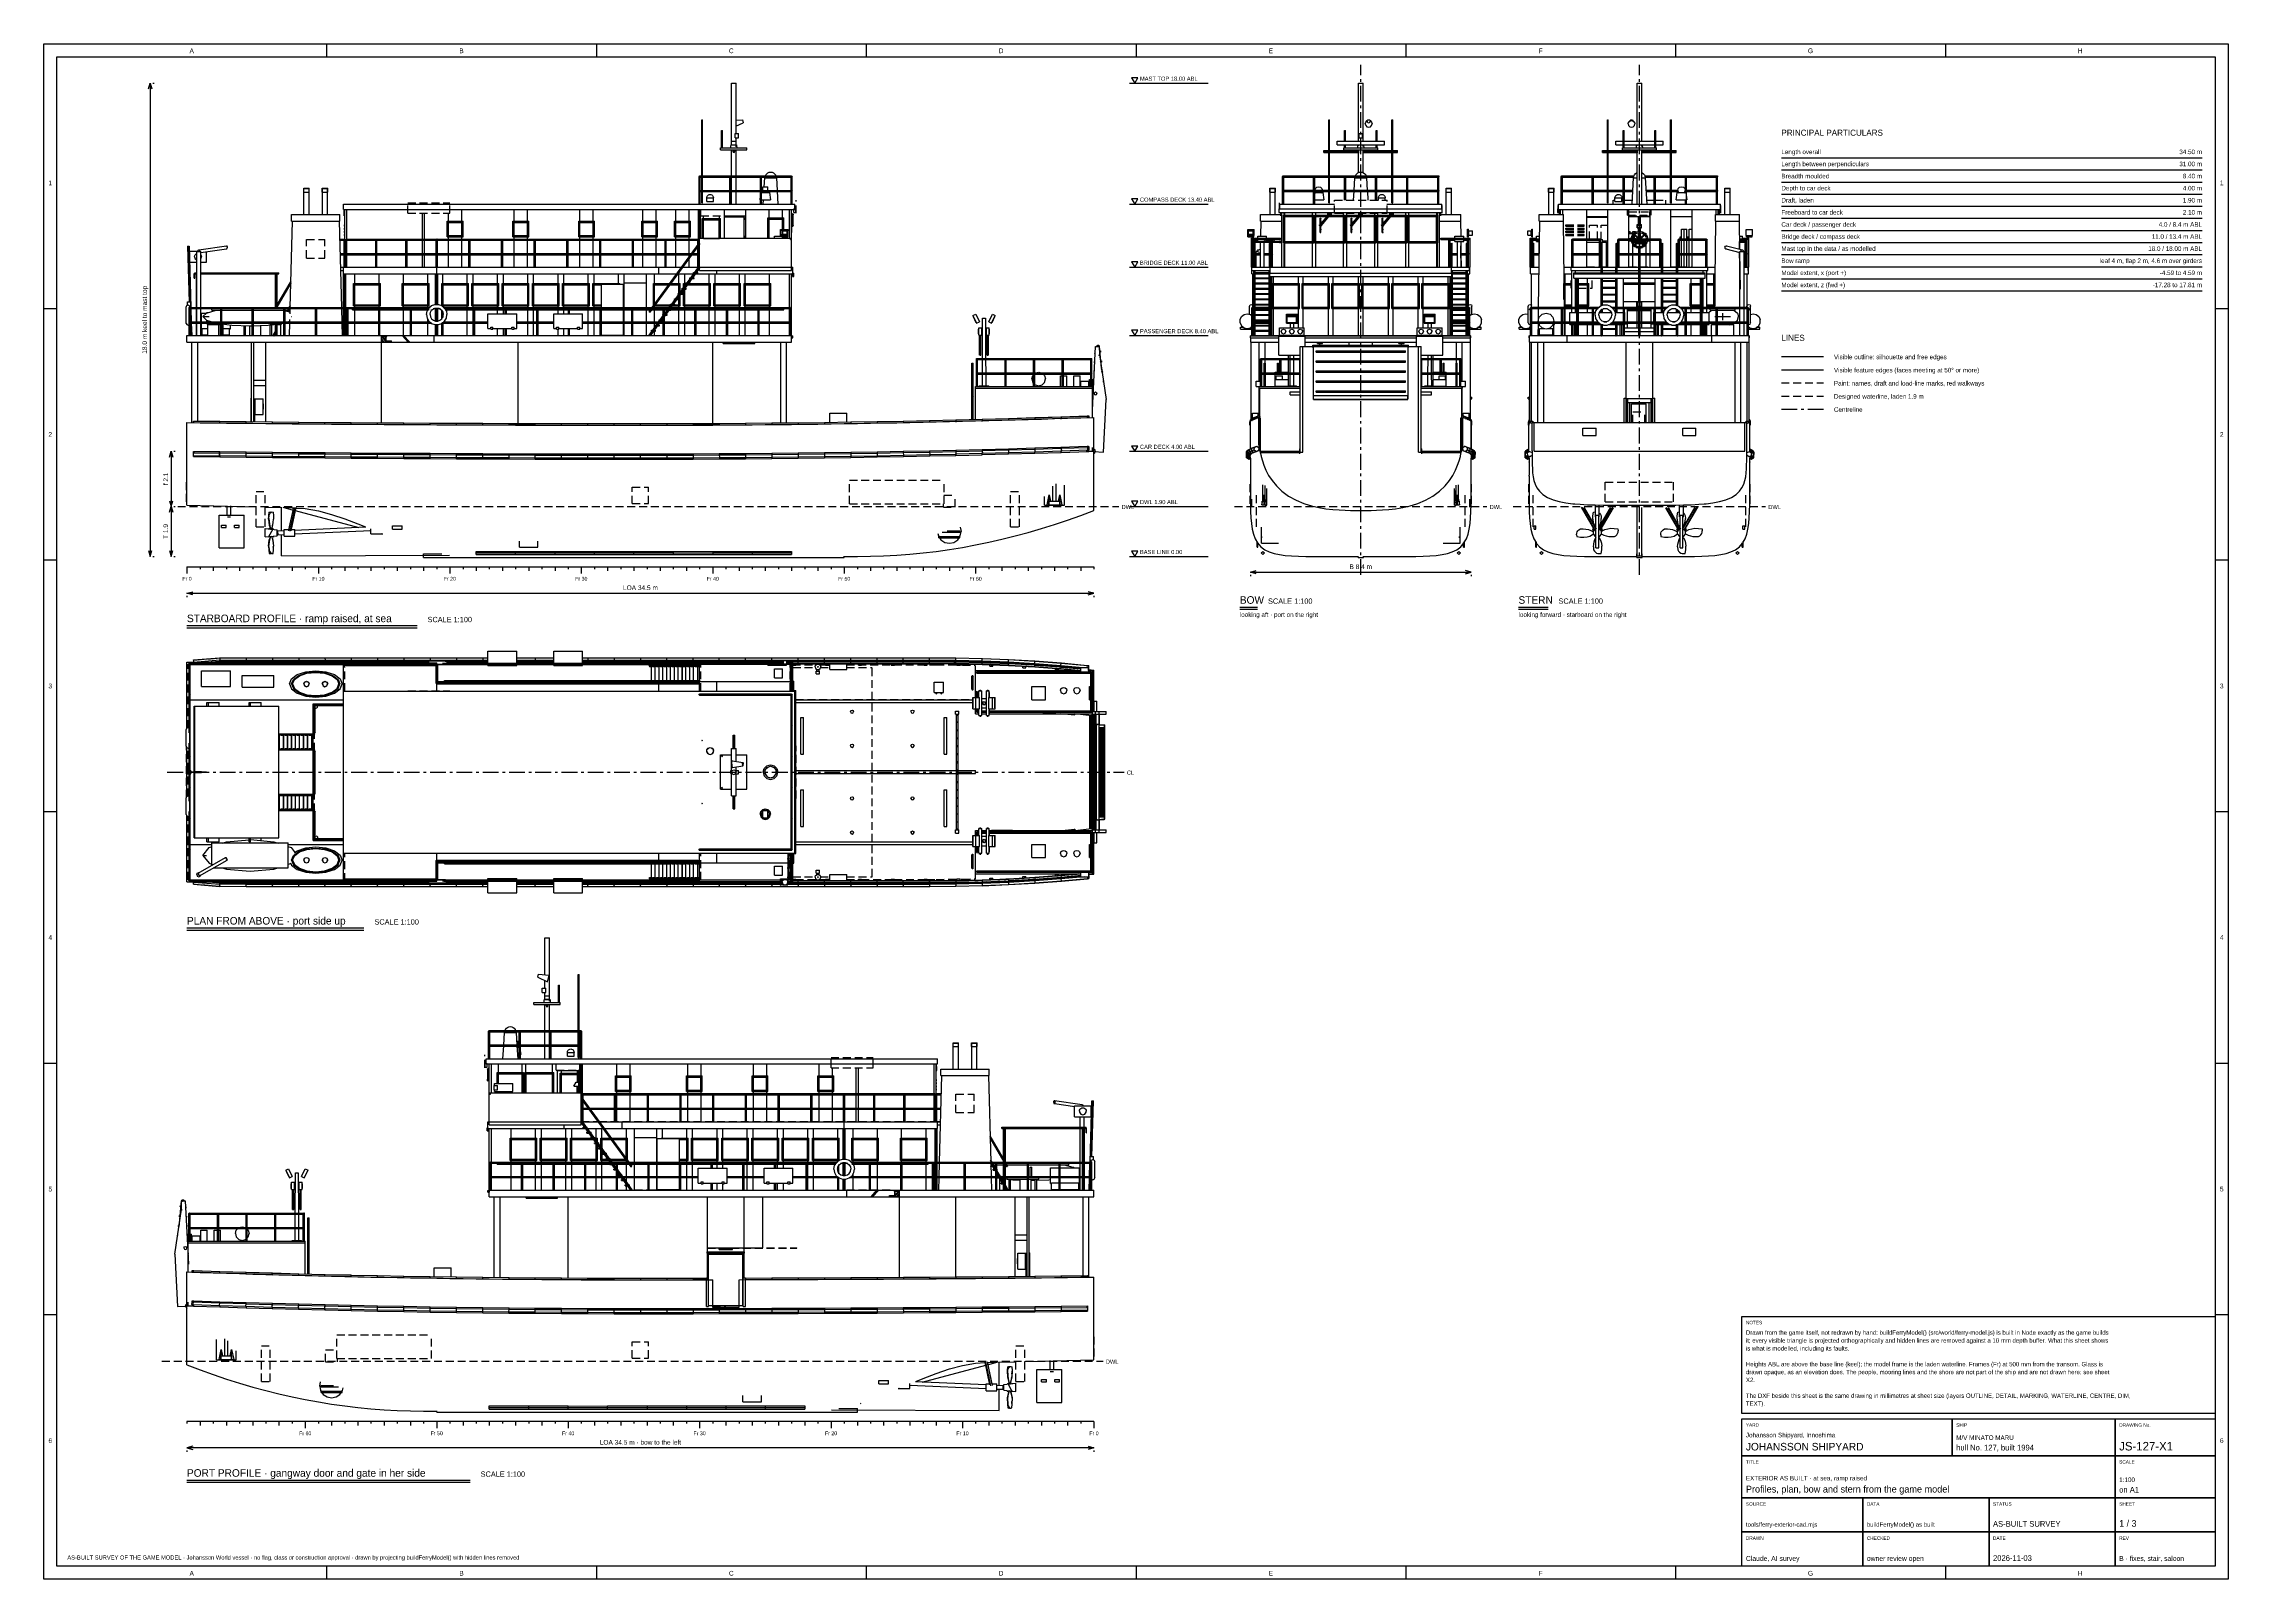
# Model space of a CAD drawing. Extents: x 5 to 836, y 5 to 589.
import ezdxf
from ezdxf.enums import TextEntityAlignment as Align

# ---------------------------------------------------------------- set-up
doc = ezdxf.new("R2010")
doc.units = 0
doc.linetypes.add('CENTER', pattern=[10, 6, -1.5, 1, -1.5])
doc.linetypes.add('DASHED', pattern=[4.5, 3, -1.5])
for name, color, linetype in [('CENTRE', 4, 'CENTER'), ('DETAIL', 8, 'CONTINUOUS'), ('DIM', 3, 'CONTINUOUS'), ('FRAME', 7, 'CONTINUOUS'), ('MARKING', 4, 'DASHED'), ('MARKUP-TEXT', 1, 'CONTINUOUS'), ('OUTLINE', 7, 'CONTINUOUS'), ('TEXT', 7, 'CONTINUOUS'), ('THIN', 7, 'CONTINUOUS'), ('WATERLINE', 4, 'DASHED')]:
    doc.layers.add(name, color=color, linetype=linetype)

msp = doc.modelspace()

# ---------------------------------------------------------------- linework, layer by layer
at = {"layer": 'CENTRE'}
for p, q in [((506, 387), (506, 581)), ((612, 387), (612, 581)), ((666, 450), (682, 450)), ((52, 312), (416, 312))]:
    msp.add_line(p, q, dxfattribs=at)
at = {"layer": 'DETAIL'}
for p, q in [((266.6, 574), (268.4, 574)), ((505.1, 574), (506.9, 574)), ((611.1, 574), (612.9, 574)), ((255.36, 560), (255.64, 560)), ((255.36, 538.65), (255.36, 560)), ((255.5, 538.65), (255.5, 560)), ((255.64, 538.65), (255.64, 560)), ((270.78, 560.1), (270.8, 560.02)), ((270.8, 560.02), (271.07, 559.02)), ((271.07, 559.02), (271.09, 558.94)), ((493.86, 560), (494.14, 560)), ((493.86, 548.24), (493.86, 560)), ((494, 548.24), (494, 560)), ((494.14, 548.24), (494.14, 560)), ((507.7, 558.48), (507.87, 559.11)), ((507.7, 558.48), (507.87, 557.85)), ((507.87, 559.11), (508.35, 559.57)), ((507.87, 557.85), (508.35, 557.39)), ((508.35, 559.57), (508.55, 559.62)), ((508.35, 557.39), (509, 557.23)), ((508.4, 559.52), (508.48, 559.81)), ((508.4, 559.52), (508.48, 559.23)), ((508.48, 559.81), (508.7, 560.02)), ((508.48, 559.23), (508.7, 559.02)), ((508.7, 560.02), (509, 560.1)), ((508.7, 559.02), (509, 558.94)), ((509, 560.1), (509.3, 560.02)), ((509, 558.94), (509.3, 559.02)), ((509, 557.23), (509.65, 557.39)), ((509.3, 560.02), (509.52, 559.81)), ((509.3, 559.02), (509.52, 559.23)), ((509.52, 559.81), (509.6, 559.52)), ((509.52, 559.6), (509.65, 559.57)), ((509.52, 559.23), (509.6, 559.52)), ((509.65, 559.57), (510.13, 559.11)), ((509.65, 557.39), (510.13, 557.85)), ((510.13, 559.11), (510.3, 558.48)), ((510.13, 557.85), (510.3, 558.48)), ((517.86, 560), (518.14, 560)), ((517.86, 548.24), (517.86, 560)), ((518, 548.24), (518, 560)), ((518.14, 548.24), (518.14, 560)), ((599.86, 560), (600.14, 560)), ((599.86, 528.5), (599.86, 560)), ((600, 528.5), (600, 560)), ((600.14, 528.5), (600.14, 560)), ((607.7, 558.48), (607.87, 559.11)), ((607.7, 558.48), (607.87, 557.85)), ((607.87, 559.11), (608.35, 559.57)), ((607.87, 557.85), (608.35, 557.39)), ((608.35, 559.57), (609, 559.74)), ((608.35, 557.39), (609, 557.23)), ((608.4, 559.52), (608.48, 559.81)), ((608.48, 559.81), (608.7, 560.02)), ((608.7, 560.02), (609, 560.1)), ((609, 560.1), (609.3, 560.02)), ((609, 559.74), (609.65, 559.57)), ((609, 557.23), (609.65, 557.39)), ((609.3, 560.02), (609.52, 559.81)), ((609.52, 559.81), (609.6, 559.52)), ((609.65, 559.57), (610.13, 559.11)), ((609.65, 557.39), (610.13, 557.85)), ((610.13, 559.11), (610.3, 558.48)), ((610.13, 557.85), (610.3, 558.48)), ((623.86, 560), (624.14, 560)), ((623.86, 528.5), (623.86, 560)), ((624, 528.5), (624, 560)), ((624.14, 528.5), (624.14, 560)), ((262.5, 549.35), (272.5, 549.35)), ((262.5, 548.65), (262.5, 549.35)), ((262.5, 548.65), (272.5, 548.65)), ((262.8, 556), (263.2, 556)), ((262.8, 549.21), (262.8, 556)), ((263, 549.21), (263, 556)), ((263.2, 549.21), (263.2, 556)), ((266.5, 550.6), (268.5, 550.6)), ((266.6, 551.9), (268.4, 551.9)), ((266.6, 550.5), (266.6, 551.9)), ((266.6, 550.5), (268.4, 550.5)), ((268.05, 554.8), (269.35, 554.8)), ((268.05, 553.2), (268.05, 554.8)), ((268.05, 553.2), (269.35, 553.2)), ((268.4, 550.5), (268.4, 551.9)), ((269.35, 553.2), (269.35, 554.8)), ((272.5, 548.65), (272.5, 549.35)), ((497, 550.5), (497, 551.9)), ((497, 551.9), (515, 551.9)), ((497, 550.5), (515, 550.5)), ((499.5, 548.65), (499.5, 549.35)), ((499.5, 549.35), (512.5, 549.35)), ((499.5, 548.65), (512.5, 548.65)), ((499.8, 556), (500.2, 556)), ((499.8, 551.87), (499.8, 556)), ((499.8, 549.21), (499.8, 550.54)), ((500, 551.87), (500, 556)), ((500, 549.21), (500, 550.54)), ((500.2, 551.87), (500.2, 556)), ((500.2, 549.21), (500.2, 550.54)), ((505, 550.6), (507, 550.6)), ((505.35, 553.2), (505.35, 554.8)), ((505.35, 554.8), (506.65, 554.8)), ((505.35, 553.2), (506.65, 553.2)), ((506.65, 553.2), (506.65, 554.8)), ((511.8, 556), (512.2, 556)), ((511.8, 551.87), (511.8, 556)), ((511.8, 549.21), (511.8, 550.54)), ((512, 551.87), (512, 556)), ((512, 549.21), (512, 550.54)), ((512.2, 551.87), (512.2, 556)), ((512.2, 549.21), (512.2, 550.54)), ((512.5, 548.65), (512.5, 549.35)), ((515, 550.5), (515, 551.9)), ((603, 550.5), (603, 551.9)), ((603, 551.9), (605.86, 551.9)), ((603, 550.5), (605.86, 550.5)), ((605.5, 548.65), (605.5, 549.35)), ((605.5, 549.35), (618.5, 549.35)), ((605.5, 548.65), (618.5, 548.65)), ((605.8, 556), (606.2, 556)), ((605.8, 549.21), (605.8, 556)), ((606, 549.21), (606, 556)), ((606.14, 551.9), (617.86, 551.9)), ((606.14, 550.5), (617.86, 550.5)), ((606.2, 549.21), (606.2, 556)), ((611, 550.6), (613, 550.6)), ((617.8, 549.21), (617.8, 556)), ((617.8, 556), (618.2, 556)), ((618, 549.21), (618, 556)), ((618.14, 551.9), (621, 551.9)), ((618.14, 550.5), (621, 550.5)), ((618.2, 549.21), (618.2, 556)), ((618.5, 548.65), (618.5, 549.35)), ((621, 550.5), (621, 551.9)), ((267.22, 548.21), (267.61, 548.33)), ((267.22, 547.79), (267.22, 548.21)), ((267.22, 547.79), (267.61, 547.67)), ((267.61, 548.33), (267.85, 548)), ((267.61, 547.67), (267.85, 548)), ((492, 547.67), (492, 548.33)), ((492, 548.33), (505.37, 548.33)), ((492, 548.21), (505.16, 548.21)), ((492, 548), (505.44, 548)), ((492, 547.79), (505.16, 547.79)), ((492, 547.67), (505.37, 547.67)), ((493.86, 538.65), (493.86, 547.75)), ((494, 538.65), (494, 547.75)), ((494.14, 538.65), (494.14, 547.75)), ((506.63, 548), (520, 548)), ((506.7, 548.33), (520, 548.33)), ((506.7, 547.67), (520, 547.67)), ((506.84, 548.21), (520, 548.21)), ((506.84, 547.79), (520, 547.79)), ((517.86, 538.65), (517.86, 547.75)), ((518, 538.65), (518, 547.75)), ((518.14, 538.65), (518.14, 547.75)), ((520, 547.67), (520, 548.33)), ((598, 547.67), (598, 548.33)), ((598, 548.33), (599.96, 548.33)), ((598, 548.21), (599.96, 548.21)), ((598, 548), (598.07, 548)), ((598, 547.79), (599.96, 547.79)), ((598, 547.67), (599.96, 547.67)), ((600.1, 548.33), (611.23, 548.33)), ((600.1, 548.21), (611.37, 548.21)), ((600.1, 547.79), (611.37, 547.79)), ((600.1, 547.67), (611.23, 547.67)), ((612.63, 548.21), (623.97, 548.21)), ((612.63, 547.79), (623.97, 547.79)), ((612.84, 548.33), (623.97, 548.33)), ((612.84, 547.67), (623.97, 547.67)), ((624.11, 548.33), (626, 548.33)), ((624.11, 548.21), (626, 548.21)), ((624.11, 547.79), (626, 547.79)), ((624.11, 547.67), (626, 547.67)), ((625.93, 548), (626, 548)), ((626, 547.67), (626, 548.33)), ((666, 545.6), (826, 545.6)), ((666, 541), (826, 541)), ((103.96, 534), (106.04, 534)), ((103.96, 532.6), (106.04, 532.6)), ((104, 533.95), (106, 533.95)), ((110.96, 534), (113.04, 534)), ((110.96, 532.6), (113.04, 532.6)), ((111, 533.95), (113, 533.95)), ((254.3, 538.5), (254.75, 538.5)), ((254.3, 528), (254.3, 538.5)), ((254.5, 538.25), (254.5, 538.7)), ((254.5, 538.7), (289.5, 538.7)), ((254.5, 538.42), (289.5, 538.42)), ((254.5, 538.25), (289.5, 538.25)), ((254.5, 532.75), (254.5, 533.2)), ((254.5, 533.2), (289.5, 533.2)), ((254.5, 532.92), (289.5, 532.92)), ((254.5, 532.75), (289.5, 532.75)), ((254.58, 528), (254.58, 538.5)), ((254.75, 528), (254.75, 538.5)), ((255.36, 533.12), (255.36, 538.3)), ((255.36, 528.5), (255.36, 532.84)), ((255.5, 533.12), (255.5, 538.3)), ((255.5, 528.5), (255.5, 532.84)), ((255.64, 533.12), (255.64, 538.3)), ((255.64, 528.5), (255.64, 532.84)), ((265.96, 538.5), (266.42, 538.5)), ((265.96, 528), (265.96, 538.5)), ((266.24, 528), (266.24, 538.5)), ((266.42, 528), (266.42, 538.5)), ((277.63, 538.5), (278.08, 538.5)), ((277.63, 528), (277.63, 538.5)), ((277.91, 528), (277.91, 538.5)), ((278.01, 532.4), (281.1, 532.4)), ((278.08, 528), (278.08, 538.5)), ((278.5, 533.14), (278.5, 534.6)), ((278.5, 532.24), (278.5, 532.88)), ((279.3, 538), (283.7, 538)), ((280.5, 533.14), (280.5, 534.6)), ((280.5, 532.18), (280.5, 532.88)), ((289.3, 538.65), (289.58, 538.74)), ((289.3, 528), (289.3, 538.65)), ((289.3, 538.5), (289.75, 538.5)), ((289.3, 538.35), (289.58, 538.26)), ((289.3, 533.15), (289.58, 533.24)), ((289.3, 532.85), (289.58, 532.76)), ((289.5, 538.25), (289.5, 538.7)), ((289.5, 532.75), (289.5, 533.2)), ((289.58, 538.74), (289.75, 538.5)), ((289.58, 528), (289.58, 538.5)), ((289.58, 538.26), (289.75, 538.5)), ((289.58, 533.24), (289.75, 533)), ((289.58, 532.76), (289.75, 533)), ((289.75, 528), (289.75, 538.5)), ((471.46, 534), (473.54, 534)), ((471.46, 532.6), (473.54, 532.6)), ((471.5, 533.95), (473.5, 533.95)), ((476.26, 538.42), (476.35, 538.7)), ((476.26, 538.5), (535.74, 538.5)), ((476.26, 528), (476.26, 538.5)), ((476.26, 538.42), (476.5, 538.25)), ((476.26, 532.92), (476.35, 533.2)), ((476.26, 532.92), (476.5, 532.75)), ((476.35, 538.7), (476.65, 538.7)), ((476.35, 528), (476.35, 538.5)), ((476.35, 533.2), (476.65, 533.2)), ((476.5, 528), (476.5, 538.74)), ((476.5, 538.74), (535.5, 538.74)), ((476.5, 538.65), (535.5, 538.65)), ((476.5, 538.25), (476.74, 538.42)), ((476.5, 538.26), (535.5, 538.26)), ((476.5, 533.24), (535.5, 533.24)), ((476.5, 533), (535.5, 533)), ((476.5, 532.75), (476.74, 532.92)), ((476.5, 532.76), (535.5, 532.76)), ((476.65, 538.7), (476.74, 538.42)), ((476.65, 533.2), (476.74, 532.92)), ((476.71, 538.35), (488.12, 538.35)), ((476.71, 533.15), (488.12, 533.15)), ((476.71, 532.85), (488.12, 532.85)), ((476.74, 528), (476.74, 538.5)), ((488.06, 528), (488.06, 538.5)), ((488.15, 533.15), (488.15, 538.36)), ((488.15, 528), (488.15, 532.87)), ((488.3, 528), (488.3, 538.5)), ((488.51, 532.4), (491.6, 532.4)), ((488.54, 528), (488.54, 538.5)), ((488.54, 538.35), (499.95, 538.35)), ((488.54, 533.15), (499.95, 533.15)), ((488.54, 532.85), (499.95, 532.85)), ((488.6, 533.2), (488.79, 533.9)), ((488.6, 533.2), (488.62, 533.14)), ((488.69, 532.88), (488.79, 532.5)), ((488.79, 533.9), (489.3, 534.41)), ((488.79, 532.5), (489.07, 532.22)), ((489.3, 534.41), (490, 534.6)), ((490, 534.6), (490.7, 534.41)), ((490.7, 534.41), (491.21, 533.9)), ((490.89, 532.17), (491.21, 532.5)), ((491.21, 533.9), (491.4, 533.2)), ((491.21, 532.5), (491.31, 532.88)), ((491.38, 533.14), (491.4, 533.2)), ((493.86, 533.12), (493.86, 538.37)), ((493.86, 528.5), (493.86, 532.84)), ((494, 533.12), (494, 538.37)), ((494, 528.5), (494, 532.84)), ((494.14, 533.12), (494.14, 538.37)), ((494.14, 528.5), (494.14, 532.84)), ((499.86, 529.46), (499.86, 538.5)), ((499.95, 533.15), (499.95, 538.36)), ((499.95, 529.46), (499.95, 532.87)), ((500.1, 529.46), (500.1, 538.5)), ((500.3, 538.35), (511.7, 538.35)), ((500.3, 533.15), (511.7, 533.15)), ((500.3, 532.85), (511.7, 532.85)), ((500.34, 529.46), (500.34, 538.5)), ((503.8, 538), (508.2, 538)), ((511.66, 529.46), (511.66, 538.5)), ((511.75, 533.15), (511.75, 538.36)), ((511.75, 529.46), (511.75, 532.87)), ((511.9, 529.46), (511.9, 538.5)), ((512.12, 538.35), (523.53, 538.35)), ((512.12, 533.15), (523.53, 533.15)), ((512.12, 532.85), (523.53, 532.85)), ((512.14, 529.46), (512.14, 538.5)), ((517.86, 533.12), (517.86, 538.37)), ((517.86, 528.5), (517.86, 532.84)), ((518, 533.12), (518, 538.37)), ((518, 528.5), (518, 532.84)), ((518.14, 533.12), (518.14, 538.37)), ((518.14, 528.5), (518.14, 532.84)), ((523.46, 528), (523.46, 538.5)), ((523.55, 533.15), (523.55, 538.36)), ((523.55, 528), (523.55, 532.87)), ((523.7, 528), (523.7, 538.5)), ((523.88, 538.35), (535.36, 538.35)), ((523.88, 533.15), (535.36, 533.15)), ((523.88, 532.85), (535.36, 532.85)), ((523.94, 528), (523.94, 538.5)), ((535.26, 538.42), (535.35, 538.7)), ((535.26, 528), (535.26, 538.5)), ((535.26, 538.42), (535.5, 538.25)), ((535.26, 532.92), (535.35, 533.2)), ((535.26, 532.92), (535.5, 532.75)), ((535.35, 538.7), (535.65, 538.7)), ((535.35, 533.15), (535.35, 538.36)), ((535.35, 533.2), (535.65, 533.2)), ((535.35, 528), (535.35, 532.87)), ((535.5, 528), (535.5, 538.74)), ((535.5, 538.25), (535.74, 538.42)), ((535.5, 532.75), (535.74, 532.92)), ((535.65, 538.7), (535.74, 538.42)), ((535.65, 538.43), (535.65, 538.5)), ((535.65, 533.2), (535.74, 532.92)), ((535.74, 528), (535.74, 538.5)), ((538.46, 534), (540.54, 534)), ((538.46, 532.6), (540.54, 532.6)), ((538.5, 533.95), (540.5, 533.95)), ((577.46, 534), (579.54, 534)), ((577.46, 532.6), (579.54, 532.6)), ((577.5, 533.95), (579.5, 533.95)), ((582.26, 538.42), (582.35, 538.7)), ((582.26, 538.5), (582.74, 538.5)), ((582.26, 528), (582.26, 538.5)), ((582.26, 538.42), (582.45, 538.28)), ((582.26, 532.92), (582.35, 533.2)), ((582.26, 532.92), (582.45, 532.78)), ((582.35, 538.7), (582.65, 538.7)), ((582.35, 528), (582.35, 538.5)), ((582.35, 533.2), (582.41, 533.2)), ((582.5, 538.62), (582.5, 538.74)), ((582.5, 538.74), (599.93, 538.74)), ((582.5, 538.65), (599.93, 538.65)), ((582.59, 533.2), (582.65, 533.2)), ((582.6, 538.32), (582.74, 538.42)), ((582.6, 532.82), (582.74, 532.92)), ((582.65, 538.7), (582.74, 538.42)), ((582.65, 528), (582.65, 538.5)), ((582.65, 533.2), (582.74, 532.92)), ((582.71, 538.35), (599.93, 538.35)), ((582.71, 538.26), (594.26, 538.26)), ((582.71, 533.24), (594.26, 533.24)), ((582.71, 533.15), (599.93, 533.15)), ((582.71, 532.85), (599.93, 532.85)), ((582.71, 532.76), (594.26, 532.76)), ((582.74, 528), (582.74, 538.5)), ((594.06, 533.15), (594.06, 538.36)), ((594.06, 528), (594.06, 532.87)), ((594.11, 538.5), (594.49, 538.5)), ((594.15, 528), (594.15, 538.5)), ((594.4, 538.26), (599.93, 538.26)), ((594.4, 533.24), (599.93, 533.24)), ((594.4, 532.76), (599.93, 532.76)), ((594.45, 528), (594.45, 538.5)), ((594.54, 533.15), (594.54, 538.36)), ((594.54, 528), (594.54, 532.87)), ((600.14, 538.74), (610.01, 538.74)), ((600.14, 538.65), (610.01, 538.65)), ((600.14, 538.35), (609.94, 538.35)), ((600.14, 538.26), (606.02, 538.26)), ((600.14, 533.24), (606.02, 533.24)), ((600.14, 533.15), (609.52, 533.15)), ((600.14, 532.85), (609.52, 532.85)), ((600.14, 532.76), (606.02, 532.76)), ((605.86, 533.15), (605.86, 538.36)), ((605.86, 528), (605.86, 532.87)), ((605.91, 538.5), (606.29, 538.5)), ((605.95, 528), (605.95, 538.5)), ((606.23, 538.26), (609.94, 538.26)), ((606.23, 533.24), (609.66, 533.24)), ((606.23, 532.76), (609.52, 532.76)), ((606.25, 528), (606.25, 538.5)), ((606.34, 533.15), (606.34, 538.36)), ((606.34, 528), (606.34, 532.87)), ((609.8, 538), (611.11, 538)), ((612.82, 538), (614.2, 538)), ((613.92, 538.74), (623.93, 538.74)), ((613.99, 538.65), (623.93, 538.65)), ((614.13, 538.35), (623.93, 538.35)), ((614.13, 538.26), (617.84, 538.26)), ((614.41, 533.24), (617.84, 533.24)), ((614.41, 533.15), (623.93, 533.15)), ((614.41, 532.85), (623.93, 532.85)), ((614.41, 532.76), (617.84, 532.76)), ((617.66, 533.15), (617.66, 538.36)), ((617.66, 528), (617.66, 532.87)), ((617.71, 538.5), (618.09, 538.5)), ((617.75, 528), (617.75, 538.5)), ((617.98, 538.26), (623.93, 538.26)), ((617.98, 533.24), (623.93, 533.24)), ((617.98, 532.76), (623.93, 532.76)), ((618.05, 528), (618.05, 538.5)), ((618.14, 533.15), (618.14, 538.36)), ((618.14, 528), (618.14, 532.87)), ((624.07, 538.74), (641.5, 538.74)), ((624.07, 538.65), (641.5, 538.65)), ((624.07, 538.35), (641.36, 538.35)), ((624.07, 538.26), (629.6, 538.26)), ((624.07, 533.24), (626.73, 533.24)), ((624.07, 533.15), (626.73, 533.15)), ((624.07, 532.85), (626.8, 532.85)), ((624.07, 532.76), (626.8, 532.76)), ((626.4, 532.4), (629.6, 532.4)), ((626.6, 533.2), (626.79, 533.9)), ((626.6, 533.2), (626.79, 532.5)), ((626.79, 533.9), (627.3, 534.41)), ((626.79, 532.5), (627.07, 532.22)), ((627.3, 534.41), (628, 534.6)), ((628, 534.6), (628.7, 534.41)), ((628.7, 534.41), (629.21, 533.9)), ((628.89, 532.17), (629.21, 532.5)), ((629.18, 532.85), (641.36, 532.85)), ((629.18, 532.76), (629.6, 532.76)), ((629.21, 533.9), (629.4, 533.2)), ((629.21, 532.5), (629.4, 533.2)), ((629.32, 533.24), (629.6, 533.24)), ((629.32, 533.15), (641.36, 533.15)), ((629.46, 533.15), (629.46, 538.36)), ((629.46, 532.31), (629.46, 532.87)), ((629.51, 538.5), (629.89, 538.5)), ((629.55, 532.24), (629.55, 538.5)), ((629.81, 538.26), (641.36, 538.26)), ((629.81, 533.24), (641.36, 533.24)), ((629.81, 532.76), (641.36, 532.76)), ((629.85, 530.16), (629.85, 538.5)), ((629.94, 533.15), (629.94, 538.36)), ((629.94, 528), (629.94, 532.87)), ((641.26, 538.42), (641.35, 538.7)), ((641.26, 538.5), (641.74, 538.5)), ((641.26, 528), (641.26, 538.5)), ((641.26, 538.42), (641.45, 538.28)), ((641.26, 532.92), (641.35, 533.2)), ((641.26, 532.92), (641.45, 532.78)), ((641.35, 538.7), (641.65, 538.7)), ((641.35, 528), (641.35, 538.5)), ((641.35, 533.2), (641.41, 533.2)), ((641.5, 538.62), (641.5, 538.74)), ((641.59, 533.2), (641.65, 533.2)), ((641.6, 538.32), (641.74, 538.42)), ((641.6, 532.82), (641.74, 532.92)), ((641.65, 538.7), (641.74, 538.42)), ((641.65, 528), (641.65, 538.5)), ((641.65, 533.2), (641.74, 532.92)), ((641.74, 528), (641.74, 538.5)), ((644.46, 534), (646.54, 534)), ((644.46, 532.6), (646.54, 532.6)), ((644.5, 533.95), (646.5, 533.95)), ((666, 536.4), (826, 536.4)), ((99.3, 524.05), (117.7, 524.05)), ((99.7, 524), (117.3, 524)), ((119, 526), (119, 528)), ((119, 528), (290.7, 528)), ((119, 526), (290.7, 526)), ((119.5, 503.93), (119.5, 526)), ((120.3, 514.62), (120.3, 526)), ((149.1, 514.62), (149.1, 524.53)), ((149.9, 514.62), (149.9, 524.53)), ((158.96, 514.62), (158.96, 524.53)), ((164.04, 514.62), (164.04, 526)), ((183.96, 514.62), (183.96, 526)), ((189.04, 514.62), (189.04, 526)), ((208.96, 514.62), (208.96, 526)), ((214.04, 514.62), (214.04, 526)), ((232.96, 514.62), (232.96, 526)), ((238.04, 514.62), (238.04, 526)), ((245.46, 514.62), (245.46, 526)), ((250.54, 514.62), (250.54, 526)), ((254.1, 514.41), (254.1, 526)), ((254.5, 502.8), (254.5, 526)), ((254.9, 514.97), (254.9, 526)), ((255.36, 528.5), (255.64, 528.5)), ((255.96, 514.97), (255.96, 523.7)), ((257.2, 530.4), (259.8, 530.4)), ((257.2, 529), (259.8, 529)), ((262.04, 514.97), (262.04, 523.7)), ((263.96, 514.97), (263.96, 526)), ((263.96, 523.54), (272.04, 523.54)), ((265.46, 523.11), (265.46, 523.6)), ((272.04, 514.97), (272.04, 526)), ((277.5, 529.6), (277.63, 529.6)), ((278.03, 529.6), (281.5, 529.6)), ((280.96, 514.97), (280.96, 526)), ((286.04, 518.32), (286.04, 526)), ((288.7, 514.97), (288.7, 526)), ((289.5, 502.8), (289.5, 526)), ((289.54, 523.86), (289.54, 524.24)), ((289.63, 524.32), (289.63, 524.42)), ((289.63, 523.68), (289.63, 523.78)), ((289.71, 524.32), (289.71, 524.42)), ((289.71, 523.68), (289.71, 523.78)), ((289.84, 523.86), (289.84, 524.24)), ((289.93, 523.84), (289.93, 524.26)), ((289.97, 523.9), (289.97, 524.2)), ((290.1, 523.97), (290.1, 524.13)), ((290.1, 524.13), (290.2, 524.13)), ((290.1, 524.12), (290.2, 524.12)), ((290.1, 524.11), (290.2, 524.11)), ((290.1, 524.1), (290.2, 524.1)), ((290.1, 524.07), (290.2, 524.07)), ((290.1, 524.06), (290.2, 524.06)), ((290.1, 524.04), (290.2, 524.04)), ((290.1, 524.03), (290.2, 524.03)), ((290.1, 524), (290.2, 524)), ((290.1, 523.99), (290.2, 523.99)), ((290.1, 523.98), (290.2, 523.98)), ((290.1, 523.97), (290.2, 523.97)), ((290.11, 523.84), (290.11, 524.26)), ((290.15, 523.99), (290.15, 524.11)), ((290.2, 523.97), (290.2, 524.13)), ((290.3, 524.8), (290.3, 526.2)), ((290.3, 526.2), (291.1, 526.2)), ((290.3, 524.8), (291.1, 524.8)), ((290.7, 526), (290.7, 528)), ((291.1, 524.8), (291.1, 526.2)), ((467.9, 524.05), (476.02, 524.05)), ((468.1, 524), (476.02, 524)), ((475, 524.8), (475, 526.2)), ((475, 526.2), (537, 526.2)), ((475, 524.8), (537, 524.8)), ((475.2, 526.14), (475.2, 528)), ((475.2, 528), (496.06, 528)), ((476, 504), (476, 524.89)), ((476, 523.54), (476.07, 523.54)), ((476.65, 513.25), (476.65, 523.75)), ((476.65, 523.75), (488.15, 523.75)), ((476.8, 503.93), (476.8, 524.88)), ((477.11, 504), (477.11, 524.89)), ((477.15, 513.25), (477.15, 523.75)), ((487.65, 513.25), (487.65, 523.75)), ((487.69, 504), (487.69, 524.89)), ((488, 529.6), (488.13, 529.6)), ((488.15, 513.25), (488.15, 523.75)), ((488.45, 523.75), (493.57, 523.75)), ((488.45, 513.25), (488.45, 523.75)), ((488.53, 529.6), (492, 529.6)), ((488.91, 504), (488.91, 524.89)), ((488.95, 513.25), (488.95, 523.75)), ((493.63, 524.37), (493.64, 524.4)), ((493.63, 524.37), (493.64, 524.34)), ((493.63, 523.73), (493.64, 523.76)), ((493.63, 523.73), (493.64, 523.7)), ((493.64, 524.4), (493.66, 524.42)), ((493.64, 524.34), (493.66, 524.32)), ((493.64, 523.76), (493.66, 523.78)), ((493.64, 523.7), (493.66, 523.68)), ((493.66, 524.42), (493.69, 524.43)), ((493.66, 524.32), (493.69, 524.31)), ((493.66, 523.78), (493.69, 523.79)), ((493.66, 523.68), (493.69, 523.67)), ((493.69, 524.43), (493.72, 524.42)), ((493.69, 524.31), (493.72, 524.32)), ((493.69, 523.79), (493.72, 523.78)), ((493.69, 523.67), (493.72, 523.68)), ((493.72, 524.42), (493.74, 524.4)), ((493.72, 524.32), (493.74, 524.34)), ((493.72, 523.78), (493.74, 523.76)), ((493.72, 523.68), (493.74, 523.7)), ((493.74, 524.4), (493.75, 524.37)), ((493.74, 524.34), (493.75, 524.37)), ((493.74, 524.09), (493.79, 524.19)), ((493.74, 524.09), (493.75, 523.98)), ((493.74, 523.76), (493.75, 523.73)), ((493.74, 523.7), (493.75, 523.73)), ((493.75, 523.98), (493.81, 523.89)), ((493.76, 524.05), (493.79, 524.14)), ((493.76, 524.05), (493.79, 523.96)), ((493.79, 524.19), (493.88, 524.25)), ((493.79, 524.14), (493.86, 524.21)), ((493.79, 523.96), (493.86, 523.89)), ((493.8, 524.05), (493.82, 524.13)), ((493.8, 524.05), (493.82, 523.97)), ((493.81, 523.89), (493.91, 523.84)), ((493.82, 524.13), (493.87, 524.18)), ((493.82, 523.97), (493.87, 523.92)), ((493.86, 528.5), (494.14, 528.5)), ((493.86, 524.21), (493.95, 524.24)), ((493.86, 524.07), (493.92, 524.13)), ((493.86, 524.07), (493.89, 523.98)), ((493.86, 523.89), (493.95, 523.86)), ((493.87, 524.18), (493.95, 524.2)), ((493.87, 523.92), (493.95, 523.9)), ((493.88, 524.25), (493.99, 524.26)), ((493.88, 524.05), (493.89, 524.09)), ((493.88, 524.05), (493.89, 524.01)), ((493.89, 524.09), (493.91, 524.11)), ((493.89, 524.01), (493.91, 523.99)), ((493.89, 523.98), (493.98, 523.97)), ((493.91, 524.11), (493.95, 524.12)), ((493.91, 523.99), (493.95, 523.98)), ((493.91, 523.84), (494.02, 523.85)), ((493.92, 524.13), (494.01, 524.12)), ((493.95, 524.24), (494.04, 524.22)), ((493.95, 524.2), (494.03, 524.18)), ((493.95, 524.12), (493.99, 524.11)), ((493.95, 523.98), (493.99, 523.99)), ((493.95, 523.9), (494.03, 523.92)), ((493.95, 523.86), (494.05, 523.89)), ((493.98, 523.97), (494.04, 524.03)), ((493.99, 524.26), (494.09, 524.21)), ((493.99, 524.11), (494.01, 524.09)), ((493.99, 523.99), (494.01, 524.01)), ((494.01, 524.12), (494.04, 524.03)), ((494.01, 524.09), (494.02, 524.05)), ((494.01, 524.01), (494.02, 524.05)), ((494.02, 523.85), (494.11, 523.91)), ((494.03, 524.18), (494.08, 524.13)), ((494.03, 523.92), (494.08, 523.97)), ((494.04, 524.21), (494.11, 524.14)), ((494.04, 523.89), (494.11, 523.96)), ((494.08, 524.13), (494.1, 524.05)), ((494.08, 523.97), (494.1, 524.05)), ((494.09, 524.21), (494.15, 524.12)), ((494.11, 524.14), (494.14, 524.05)), ((494.11, 523.96), (494.14, 524.05)), ((494.11, 523.91), (494.16, 524.01)), ((494.15, 524.12), (494.16, 524.01)), ((494.31, 524.07), (494.34, 524.14)), ((494.31, 524.07), (494.32, 524)), ((494.32, 524), (494.36, 523.94)), ((494.33, 524.05), (494.35, 524.11)), ((494.33, 524.05), (494.35, 523.99)), ((494.34, 524.14), (494.4, 524.18)), ((494.35, 524.11), (494.39, 524.15)), ((494.35, 524.05), (494.37, 524.1)), ((494.35, 524.05), (494.37, 524)), ((494.35, 523.99), (494.39, 523.95)), ((494.36, 524), (494.4, 523.96)), ((494.36, 523.94), (494.43, 523.91)), ((494.37, 524.1), (494.4, 524.13)), ((494.39, 524.15), (494.45, 524.17)), ((494.39, 524.06), (494.43, 524.11)), ((494.39, 524.06), (494.41, 524)), ((494.39, 523.95), (494.45, 523.93)), ((494.4, 524.18), (494.47, 524.19)), ((494.4, 524.13), (494.45, 524.15)), ((494.4, 523.97), (494.45, 523.95)), ((494.41, 524.05), (494.42, 524.07)), ((494.41, 524.05), (494.42, 524.03)), ((494.41, 524), (494.47, 523.99)), ((494.42, 524.07), (494.43, 524.08)), ((494.42, 524.03), (494.43, 524.02)), ((494.43, 524.11), (494.49, 524.1)), ((494.43, 524.08), (494.45, 524.09)), ((494.43, 524.02), (494.45, 524.01)), ((494.43, 523.91), (494.5, 523.92)), ((494.45, 524.17), (494.51, 524.15)), ((494.45, 524.15), (494.5, 524.13)), ((494.45, 524.09), (494.47, 524.08)), ((494.45, 524.01), (494.47, 524.02)), ((494.45, 523.95), (494.5, 523.97)), ((494.45, 523.93), (494.51, 523.95)), ((494.47, 524.19), (494.54, 524.16)), ((494.47, 524.08), (494.48, 524.07)), ((494.47, 523.99), (494.51, 524.04)), ((494.47, 524.02), (494.48, 524.03)), ((494.48, 524.07), (494.49, 524.05)), ((494.48, 524.03), (494.49, 524.05)), ((494.49, 524.1), (494.51, 524.04)), ((494.5, 524.13), (494.53, 524.1)), ((494.5, 523.97), (494.53, 524)), ((494.5, 523.92), (494.56, 523.96)), ((494.51, 524.15), (494.55, 524.11)), ((494.51, 523.95), (494.55, 523.99)), ((494.53, 524.1), (494.55, 524.05)), ((494.53, 524), (494.55, 524.05)), ((494.54, 524.16), (494.58, 524.1)), ((494.55, 524.11), (494.57, 524.05)), ((494.55, 523.99), (494.57, 524.05)), ((494.56, 523.96), (494.59, 524.03)), ((494.58, 524.1), (494.59, 524.03)), ((494.65, 524.37), (494.66, 524.4)), ((494.65, 524.37), (494.66, 524.34)), ((494.65, 523.73), (494.66, 523.76)), ((494.65, 523.73), (494.66, 523.7)), ((494.66, 524.4), (494.68, 524.42)), ((494.66, 524.34), (494.68, 524.32)), ((494.66, 523.76), (494.68, 523.78)), ((494.66, 523.7), (494.68, 523.68)), ((494.68, 524.42), (494.71, 524.43)), ((494.68, 524.32), (494.71, 524.31)), ((494.68, 523.78), (494.71, 523.79)), ((494.68, 523.68), (494.71, 523.67)), ((494.71, 524.43), (494.74, 524.42)), ((494.71, 524.31), (494.74, 524.32)), ((494.71, 523.79), (494.74, 523.78)), ((494.71, 523.67), (494.74, 523.68)), ((494.74, 524.42), (494.76, 524.4)), ((494.74, 524.32), (494.76, 524.34)), ((494.74, 523.78), (494.76, 523.76)), ((494.74, 523.68), (494.76, 523.7)), ((494.76, 524.4), (494.77, 524.37)), ((494.76, 524.34), (494.77, 524.37)), ((494.76, 523.76), (494.77, 523.73)), ((494.76, 523.7), (494.77, 523.73)), ((494.83, 523.75), (499.95, 523.75)), ((499.45, 513.25), (499.45, 523.75)), ((499.49, 504), (499.49, 524.54)), ((499.95, 513.25), (499.95, 523.75)), ((500.25, 523.75), (505.37, 523.75)), ((500.25, 513.25), (500.25, 523.75)), ((500.71, 504), (500.71, 524.54)), ((500.75, 513.25), (500.75, 523.75)), ((505.43, 524.37), (505.44, 524.4)), ((505.43, 524.37), (505.44, 524.34)), ((505.43, 523.73), (505.44, 523.76)), ((505.43, 523.73), (505.44, 523.7)), ((505.44, 524.4), (505.46, 524.42)), ((505.44, 524.34), (505.46, 524.32)), ((505.44, 523.76), (505.46, 523.78)), ((505.44, 523.7), (505.46, 523.68)), ((505.46, 524.42), (505.49, 524.43)), ((505.46, 524.32), (505.49, 524.31)), ((505.46, 523.78), (505.49, 523.79)), ((505.46, 523.68), (505.49, 523.67)), ((505.49, 524.43), (505.52, 524.42)), ((505.49, 524.31), (505.52, 524.32)), ((505.49, 523.79), (505.52, 523.78)), ((505.49, 523.67), (505.52, 523.68)), ((505.52, 524.42), (505.54, 524.4)), ((505.52, 524.32), (505.54, 524.34)), ((505.52, 523.78), (505.54, 523.76)), ((505.52, 523.68), (505.54, 523.7)), ((505.54, 524.4), (505.55, 524.37)), ((505.54, 524.34), (505.55, 524.37)), ((505.54, 524.09), (505.59, 524.19)), ((505.54, 524.09), (505.55, 523.98)), ((505.54, 523.76), (505.55, 523.73)), ((505.54, 523.7), (505.55, 523.73)), ((505.55, 523.98), (505.61, 523.89)), ((505.56, 524.05), (505.59, 524.14)), ((505.56, 524.05), (505.59, 523.96)), ((505.59, 524.19), (505.68, 524.25)), ((505.59, 524.14), (505.66, 524.21)), ((505.59, 523.96), (505.66, 523.89)), ((505.6, 524.05), (505.62, 524.13)), ((505.6, 524.05), (505.62, 523.97)), ((505.61, 523.89), (505.71, 523.84)), ((505.62, 524.13), (505.67, 524.18)), ((505.62, 523.97), (505.67, 523.92)), ((505.66, 524.21), (505.75, 524.24)), ((505.66, 524.07), (505.72, 524.13)), ((505.66, 524.07), (505.69, 523.98)), ((505.66, 523.89), (505.75, 523.86)), ((505.67, 524.18), (505.75, 524.2)), ((505.67, 523.92), (505.75, 523.9)), ((505.68, 524.25), (505.79, 524.26)), ((505.68, 524.05), (505.69, 524.09)), ((505.68, 524.05), (505.69, 524.01)), ((505.69, 524.09), (505.71, 524.11)), ((505.69, 524.01), (505.71, 523.99)), ((505.69, 523.98), (505.78, 523.97)), ((505.71, 524.11), (505.75, 524.12)), ((505.71, 523.99), (505.75, 523.98)), ((505.71, 523.84), (505.82, 523.85)), ((505.72, 524.13), (505.81, 524.12)), ((505.75, 524.24), (505.84, 524.21)), ((505.75, 524.2), (505.83, 524.18)), ((505.75, 524.12), (505.79, 524.11)), ((505.75, 523.98), (505.79, 523.99)), ((505.75, 523.9), (505.83, 523.92)), ((505.75, 523.86), (505.85, 523.89)), ((505.78, 523.97), (505.84, 524.03)), ((505.79, 524.26), (505.89, 524.21)), ((505.79, 524.11), (505.81, 524.09)), ((505.79, 523.99), (505.81, 524.01)), ((505.81, 524.12), (505.84, 524.03)), ((505.81, 524.09), (505.82, 524.05)), ((505.81, 524.01), (505.82, 524.05)), ((505.82, 523.85), (505.91, 523.91)), ((505.83, 524.18), (505.88, 524.13)), ((505.83, 523.92), (505.88, 523.97)), ((505.84, 524.21), (505.91, 524.14)), ((505.84, 523.89), (505.91, 523.96)), ((505.88, 524.13), (505.9, 524.05)), ((505.88, 523.97), (505.9, 524.05)), ((505.89, 524.21), (505.95, 524.12)), ((505.91, 524.14), (505.94, 524.05)), ((505.91, 523.96), (505.94, 524.05)), ((505.91, 523.91), (505.96, 524.01)), ((505.95, 524.12), (505.96, 524.01)), ((506.11, 524.07), (506.14, 524.14)), ((506.11, 524.07), (506.12, 524)), ((506.12, 524), (506.16, 523.94)), ((506.13, 524.05), (506.15, 524.11)), ((506.13, 524.05), (506.15, 523.99)), ((506.14, 524.14), (506.2, 524.18)), ((506.15, 524.11), (506.19, 524.15)), ((506.15, 524.05), (506.17, 524.1)), ((506.15, 524.05), (506.17, 524)), ((506.15, 523.99), (506.19, 523.95)), ((506.16, 523.94), (506.23, 523.91)), ((506.17, 524.1), (506.2, 524.13)), ((506.17, 524), (506.2, 523.97)), ((506.19, 524.15), (506.25, 524.17)), ((506.19, 524.06), (506.23, 524.11)), ((506.19, 524.06), (506.21, 524)), ((506.19, 523.95), (506.25, 523.93)), ((506.2, 524.18), (506.27, 524.19)), ((506.2, 524.13), (506.25, 524.15)), ((506.2, 523.97), (506.25, 523.95)), ((506.21, 524.05), (506.22, 524.07)), ((506.21, 524.05), (506.22, 524.03)), ((506.21, 524), (506.27, 523.99)), ((506.22, 524.07), (506.23, 524.08)), ((506.22, 524.03), (506.23, 524.02)), ((506.23, 524.11), (506.29, 524.1)), ((506.23, 524.08), (506.25, 524.09)), ((506.23, 524.02), (506.25, 524.01)), ((506.23, 523.91), (506.3, 523.92)), ((506.25, 524.17), (506.31, 524.15)), ((506.25, 524.15), (506.3, 524.13)), ((506.25, 524.09), (506.27, 524.08)), ((506.25, 524.01), (506.27, 524.02)), ((506.25, 523.95), (506.3, 523.97)), ((506.25, 523.93), (506.31, 523.95)), ((506.27, 524.19), (506.34, 524.16)), ((506.27, 524.08), (506.28, 524.07)), ((506.27, 523.99), (506.31, 524.04)), ((506.27, 524.02), (506.28, 524.03)), ((506.28, 524.07), (506.29, 524.05)), ((506.28, 524.03), (506.29, 524.05)), ((506.29, 524.1), (506.31, 524.04)), ((506.3, 524.13), (506.33, 524.1)), ((506.3, 523.97), (506.33, 524)), ((506.3, 523.92), (506.36, 523.96)), ((506.31, 524.15), (506.35, 524.11)), ((506.31, 523.95), (506.35, 523.99)), ((506.33, 524.1), (506.35, 524.05)), ((506.33, 524), (506.35, 524.05)), ((506.34, 524.16), (506.38, 524.1)), ((506.35, 524.11), (506.37, 524.05)), ((506.35, 523.99), (506.37, 524.05)), ((506.36, 523.96), (506.39, 524.03)), ((506.38, 524.1), (506.39, 524.03)), ((506.45, 524.37), (506.46, 524.4)), ((506.45, 524.37), (506.46, 524.34)), ((506.45, 523.73), (506.46, 523.76)), ((506.45, 523.73), (506.46, 523.7)), ((506.46, 524.4), (506.48, 524.42)), ((506.46, 524.34), (506.48, 524.32)), ((506.46, 523.76), (506.48, 523.78)), ((506.46, 523.7), (506.48, 523.68)), ((506.48, 524.42), (506.51, 524.43)), ((506.48, 524.32), (506.51, 524.31)), ((506.48, 523.78), (506.51, 523.79)), ((506.48, 523.68), (506.51, 523.67)), ((506.51, 524.43), (506.54, 524.42)), ((506.51, 524.31), (506.54, 524.32)), ((506.51, 523.79), (506.54, 523.78)), ((506.51, 523.67), (506.54, 523.68)), ((506.54, 524.42), (506.56, 524.4)), ((506.54, 524.32), (506.56, 524.34)), ((506.54, 523.78), (506.56, 523.76)), ((506.54, 523.68), (506.56, 523.7)), ((506.56, 524.4), (506.57, 524.37)), ((506.56, 524.34), (506.57, 524.37)), ((506.56, 523.76), (506.57, 523.73)), ((506.56, 523.7), (506.57, 523.73)), ((506.63, 523.75), (511.75, 523.75)), ((511.25, 513.25), (511.25, 523.75)), ((511.29, 504), (511.29, 524.54)), ((511.75, 513.25), (511.75, 523.75)), ((512.05, 523.75), (517.17, 523.75)), ((512.05, 513.25), (512.05, 523.75)), ((512.51, 504), (512.51, 524.54)), ((512.55, 513.25), (512.55, 523.75)), ((512.7, 530.4), (515.3, 530.4)), ((515.94, 528), (536.8, 528)), ((517.23, 524.37), (517.24, 524.4)), ((517.23, 524.37), (517.24, 524.34)), ((517.23, 523.73), (517.24, 523.76)), ((517.23, 523.73), (517.24, 523.7)), ((517.24, 524.4), (517.26, 524.42)), ((517.24, 524.34), (517.26, 524.32)), ((517.24, 523.76), (517.26, 523.78)), ((517.24, 523.7), (517.26, 523.68)), ((517.26, 524.42), (517.29, 524.43)), ((517.26, 524.32), (517.29, 524.31)), ((517.26, 523.78), (517.29, 523.79)), ((517.26, 523.68), (517.29, 523.67)), ((517.29, 524.43), (517.32, 524.42)), ((517.29, 524.31), (517.32, 524.32)), ((517.29, 523.79), (517.32, 523.78)), ((517.29, 523.67), (517.32, 523.68)), ((517.32, 524.42), (517.34, 524.4)), ((517.32, 524.32), (517.34, 524.34)), ((517.32, 523.78), (517.34, 523.76)), ((517.32, 523.68), (517.34, 523.7)), ((517.34, 524.4), (517.35, 524.37)), ((517.34, 524.34), (517.35, 524.37)), ((517.34, 524.09), (517.39, 524.19)), ((517.34, 524.09), (517.35, 523.98)), ((517.34, 523.76), (517.35, 523.73)), ((517.34, 523.7), (517.35, 523.73)), ((517.35, 523.98), (517.41, 523.89)), ((517.36, 524.05), (517.39, 524.14)), ((517.36, 524.05), (517.39, 523.96)), ((517.39, 524.19), (517.48, 524.25)), ((517.39, 524.14), (517.46, 524.21)), ((517.39, 523.96), (517.46, 523.89)), ((517.4, 524.05), (517.42, 524.13)), ((517.4, 524.05), (517.42, 523.97)), ((517.41, 523.89), (517.51, 523.84)), ((517.42, 524.13), (517.47, 524.18)), ((517.42, 523.97), (517.47, 523.92)), ((517.46, 524.21), (517.55, 524.24)), ((517.46, 524.07), (517.52, 524.13)), ((517.46, 524.07), (517.49, 523.98)), ((517.46, 523.89), (517.55, 523.86)), ((517.47, 524.18), (517.55, 524.2)), ((517.47, 523.92), (517.55, 523.9)), ((517.48, 524.25), (517.59, 524.26)), ((517.48, 524.05), (517.49, 524.09)), ((517.48, 524.05), (517.49, 524.01)), ((517.49, 524.09), (517.51, 524.11)), ((517.49, 524.01), (517.51, 523.99)), ((517.49, 523.98), (517.58, 523.97)), ((517.51, 524.11), (517.55, 524.12)), ((517.51, 523.99), (517.55, 523.98)), ((517.51, 523.84), (517.62, 523.85)), ((517.52, 524.13), (517.61, 524.12)), ((517.55, 524.24), (517.64, 524.22)), ((517.55, 524.2), (517.63, 524.18)), ((517.55, 524.12), (517.59, 524.11)), ((517.55, 523.98), (517.59, 523.99)), ((517.55, 523.9), (517.63, 523.92)), ((517.55, 523.86), (517.65, 523.89)), ((517.58, 523.97), (517.64, 524.03)), ((517.59, 524.26), (517.69, 524.21)), ((517.59, 524.11), (517.61, 524.09)), ((517.59, 523.99), (517.61, 524.01)), ((517.61, 524.12), (517.64, 524.03)), ((517.61, 524.09), (517.62, 524.05)), ((517.61, 524.01), (517.62, 524.05)), ((517.62, 523.85), (517.71, 523.91)), ((517.63, 524.18), (517.68, 524.13)), ((517.63, 523.92), (517.68, 523.97)), ((517.64, 524.21), (517.71, 524.14)), ((517.64, 523.89), (517.71, 523.96)), ((517.68, 524.13), (517.7, 524.05)), ((517.68, 523.97), (517.7, 524.05)), ((517.69, 524.21), (517.75, 524.12)), ((517.71, 524.14), (517.74, 524.05)), ((517.71, 523.96), (517.74, 524.05)), ((517.71, 523.91), (517.76, 524.01)), ((517.75, 524.12), (517.76, 524.01)), ((517.86, 528.5), (518.14, 528.5)), ((517.91, 524.07), (517.94, 524.14)), ((517.91, 524.07), (517.92, 524)), ((517.92, 524), (517.96, 523.94)), ((517.93, 524.05), (517.95, 524.11)), ((517.93, 524.05), (517.95, 523.99)), ((517.94, 524.14), (518, 524.18)), ((517.95, 524.11), (517.99, 524.15)), ((517.95, 524.05), (517.97, 524.1)), ((517.95, 524.05), (517.97, 524)), ((517.95, 523.99), (517.99, 523.95)), ((517.96, 524.1), (518, 524.14)), ((517.96, 523.94), (518.03, 523.91)), ((517.97, 524), (518, 523.97)), ((517.99, 524.15), (518.05, 524.17)), ((517.99, 524.06), (518.03, 524.11)), ((517.99, 524.06), (518.01, 524)), ((517.99, 523.95), (518.05, 523.93)), ((518, 524.18), (518.07, 524.19)), ((518, 524.13), (518.05, 524.15)), ((518, 523.97), (518.05, 523.95)), ((518.01, 524.05), (518.02, 524.07)), ((518.01, 524.05), (518.02, 524.03)), ((518.01, 524), (518.07, 523.99)), ((518.02, 524.07), (518.03, 524.08)), ((518.02, 524.03), (518.03, 524.02)), ((518.03, 524.11), (518.09, 524.1)), ((518.03, 524.08), (518.05, 524.09)), ((518.03, 524.02), (518.05, 524.01)), ((518.03, 523.91), (518.1, 523.92)), ((518.05, 524.17), (518.11, 524.15)), ((518.05, 524.15), (518.1, 524.13)), ((518.05, 524.09), (518.07, 524.08)), ((518.05, 524.01), (518.07, 524.02)), ((518.05, 523.95), (518.1, 523.97)), ((518.05, 523.93), (518.11, 523.95)), ((518.07, 524.19), (518.14, 524.16)), ((518.07, 524.08), (518.08, 524.07)), ((518.07, 523.99), (518.11, 524.04)), ((518.07, 524.02), (518.08, 524.03)), ((518.08, 524.07), (518.09, 524.05)), ((518.08, 524.03), (518.09, 524.05)), ((518.09, 524.1), (518.11, 524.04)), ((518.1, 524.13), (518.13, 524.1)), ((518.1, 523.97), (518.13, 524)), ((518.1, 523.92), (518.16, 523.96)), ((518.11, 524.15), (518.15, 524.11)), ((518.11, 523.95), (518.15, 523.99)), ((518.13, 524.1), (518.15, 524.05)), ((518.13, 524), (518.15, 524.05)), ((518.14, 524.16), (518.18, 524.1)), ((518.15, 524.11), (518.17, 524.05)), ((518.15, 523.99), (518.16, 524.05)), ((518.16, 523.96), (518.19, 524.03)), ((518.18, 524.1), (518.19, 524.03)), ((518.25, 524.37), (518.26, 524.4)), ((518.25, 524.37), (518.26, 524.34)), ((518.25, 523.73), (518.26, 523.76)), ((518.25, 523.73), (518.26, 523.7)), ((518.26, 524.4), (518.28, 524.42)), ((518.26, 524.34), (518.28, 524.32)), ((518.26, 523.76), (518.28, 523.78)), ((518.26, 523.7), (518.28, 523.68)), ((518.28, 524.42), (518.31, 524.43)), ((518.28, 524.32), (518.31, 524.31)), ((518.28, 523.78), (518.31, 523.79)), ((518.28, 523.68), (518.31, 523.67)), ((518.31, 524.43), (518.34, 524.42)), ((518.31, 524.31), (518.34, 524.32)), ((518.31, 523.79), (518.34, 523.78)), ((518.31, 523.67), (518.34, 523.68)), ((518.34, 524.42), (518.36, 524.4)), ((518.34, 524.32), (518.36, 524.34)), ((518.34, 523.78), (518.36, 523.76)), ((518.34, 523.68), (518.36, 523.7)), ((518.36, 524.4), (518.37, 524.37)), ((518.36, 524.34), (518.37, 524.37)), ((518.36, 523.76), (518.37, 523.73)), ((518.36, 523.7), (518.37, 523.73)), ((518.43, 523.75), (523.55, 523.75)), ((523.05, 513.25), (523.05, 523.75)), ((523.09, 504), (523.09, 524.89)), ((523.55, 513.25), (523.55, 523.75)), ((523.85, 523.75), (535.35, 523.75)), ((523.85, 513.25), (523.85, 523.75)), ((524.31, 504), (524.31, 524.89)), ((524.35, 513.25), (524.35, 523.75)), ((534.85, 513.25), (534.85, 523.75)), ((534.89, 504), (534.89, 524.89)), ((535.2, 504), (535.2, 524.88)), ((535.35, 513.25), (535.35, 523.75)), ((535.91, 524.05), (544.1, 524.05)), ((535.91, 524), (543.9, 524)), ((535.93, 523.54), (536, 523.54)), ((536, 504), (536, 524.88)), ((536.8, 526.14), (536.8, 528)), ((537, 524.8), (537, 526.2)), ((573.9, 524.05), (583.1, 524.05)), ((574.1, 524), (582.9, 524)), ((581, 524.8), (581, 526.2)), ((581, 526.2), (581.21, 526.2)), ((581, 524.8), (582.05, 524.8)), ((581.2, 526), (581.2, 528)), ((581.2, 528), (642.8, 528)), ((581.2, 526), (642.8, 526)), ((582, 523.9), (582, 526)), ((582.8, 523.9), (582.8, 526)), ((591.96, 514.62), (591.96, 526)), ((599.86, 528.5), (600.14, 528.5)), ((600.04, 504), (600.04, 526)), ((602.7, 530.4), (605.3, 530.4)), ((602.7, 529), (605.3, 529)), ((607.96, 514.62), (607.96, 526)), ((616.04, 514.62), (616.04, 526)), ((623.86, 528.5), (624.14, 528.5)), ((623.96, 504), (623.96, 526)), ((626, 529.6), (630, 529.6)), ((629.46, 528), (629.46, 529.67)), ((629.55, 528), (629.55, 529.67)), ((629.85, 528), (629.85, 529.67)), ((632.04, 514.62), (632.04, 526)), ((640.9, 524.05), (650.1, 524.05)), ((641.1, 524), (649.9, 524)), ((641.2, 523.9), (641.2, 526)), ((641.88, 524.8), (643, 524.8)), ((642, 523.9), (642, 526)), ((642.72, 526.2), (643, 526.2)), ((642.8, 526), (642.8, 528)), ((643, 524.8), (643, 526.2)), ((666, 531.8), (826, 531.8)), ((666, 527.2), (826, 527.2)), ((99.3, 521.55), (117.7, 521.55)), ((119.5, 523.24), (119.57, 523.24)), ((158.5, 515.5), (158.5, 521.5)), ((158.5, 521.5), (164.5, 521.5)), ((158.5, 515.5), (164.5, 515.5)), ((158.96, 521.04), (164.04, 521.04)), ((158.96, 515.96), (164.04, 515.96)), ((159, 515.5), (159, 521.5)), ((159, 521), (164, 521)), ((159, 516), (164, 516)), ((164, 515.5), (164, 521.5)), ((164.5, 515.5), (164.5, 521.5)), ((183.5, 521.5), (189.5, 521.5)), ((183.5, 515.5), (183.5, 521.5)), ((183.5, 515.5), (189.5, 515.5)), ((183.96, 521.04), (189.04, 521.04)), ((183.96, 515.96), (189.04, 515.96)), ((184, 515.5), (184, 521.5)), ((184, 521), (189, 521)), ((184, 516), (189, 516)), ((189, 515.5), (189, 521.5)), ((189.5, 515.5), (189.5, 521.5)), ((208.5, 521.5), (214.5, 521.5)), ((208.5, 515.5), (208.5, 521.5)), ((208.5, 515.5), (214.5, 515.5)), ((208.96, 521.04), (214.04, 521.04)), ((208.96, 515.96), (214.04, 515.96)), ((209, 515.5), (209, 521.5)), ((209, 521), (214, 521)), ((209, 516), (214, 516)), ((214, 515.5), (214, 521.5)), ((214.5, 515.5), (214.5, 521.5)), ((232.5, 521.5), (238.5, 521.5)), ((232.5, 515.5), (232.5, 521.5)), ((232.5, 515.5), (238.5, 515.5)), ((232.96, 521.04), (238.04, 521.04)), ((232.96, 515.96), (238.04, 515.96)), ((233, 515.5), (233, 521.5)), ((233, 521), (238, 521)), ((233, 516), (238, 516)), ((238, 515.5), (238, 521.5)), ((238.5, 515.5), (238.5, 521.5)), ((245, 521.5), (251, 521.5)), ((245, 515.5), (245, 521.5)), ((245, 515.5), (251, 515.5)), ((245.46, 521.04), (250.54, 521.04)), ((245.46, 515.96), (250.54, 515.96)), ((245.5, 515.5), (245.5, 521.5)), ((245.5, 521), (250.5, 521)), ((245.5, 516), (250.5, 516)), ((250.5, 515.5), (250.5, 521.5)), ((251, 515.5), (251, 521.5)), ((255.5, 514.92), (255.5, 522.5)), ((255.5, 522.5), (262.5, 522.5)), ((255.96, 522.04), (262.04, 522.04)), ((256, 514.92), (256, 522.5)), ((256, 522), (262, 522)), ((262, 514.92), (262, 522.5)), ((262.5, 514.92), (262.5, 522.5)), ((264, 523.2), (271.5, 523.2)), ((264, 514.96), (264, 523.2)), ((271.44, 522.75), (272.07, 522.75)), ((271.44, 522.29), (272.06, 522.29)), ((271.44, 522.25), (272.07, 522.25)), ((271.5, 514.96), (271.5, 523.2)), ((271.9, 515.9), (272.03, 515.9)), ((271.9, 514.94), (271.9, 515.9)), ((280.5, 522.75), (286.5, 522.75)), ((280.5, 514.93), (280.5, 522.75)), ((280.96, 522.29), (286.04, 522.29)), ((281, 514.93), (281, 522.75)), ((281, 522.25), (286, 522.25)), ((283, 515.8), (286, 515.8)), ((283, 514.9), (283, 515.8)), ((285.33, 518.4), (288, 518.4)), ((285.33, 516), (285.33, 518.4)), ((285.33, 516), (286.06, 516)), ((285.57, 516), (285.57, 518.4)), ((285.85, 518.3), (288.15, 518.3)), ((285.85, 517.8), (288.15, 517.8)), ((285.95, 516.6), (288.05, 516.6)), ((285.95, 515.9), (286.09, 515.9)), ((286, 518.35), (286, 522.75)), ((286, 516.1), (288, 516.1)), ((286, 514.9), (286, 516.1)), ((286, 515.5), (288, 515.5)), ((286.04, 515.73), (286.04, 516.08)), ((286.04, 514.97), (286.04, 515.59)), ((286.13, 517.85), (287.87, 517.85)), ((286.2, 516.45), (287.8, 516.45)), ((286.47, 515.9), (287.52, 515.9)), ((286.5, 518.35), (286.5, 522.75)), ((286.5, 514.93), (286.5, 515.56)), ((286.94, 515.6), (287, 515.58)), ((287, 515.58), (287.06, 515.6)), ((287.91, 515.9), (288.05, 515.9)), ((287.93, 516), (288, 516)), ((288, 518.26), (288, 518.4)), ((288, 515.5), (288, 517.85)), ((289.43, 523.29), (289.5, 523.29)), ((289.93, 519.71), (289.93, 520.13)), ((290.08, 519.87), (290.08, 519.97)), ((290.11, 519.71), (290.11, 520.13)), ((290.22, 519.87), (290.22, 519.97)), ((463, 518.4), (465.43, 518.4)), ((463, 516), (463, 518.4)), ((463, 516), (463.14, 516)), ((463.05, 518.3), (465.25, 518.3)), ((463.05, 517.8), (465.25, 517.8)), ((463.1, 515.5), (463.1, 516.1)), ((463.1, 516.1), (465.3, 516.1)), ((463.1, 515.5), (465.3, 515.5)), ((463.15, 516.6), (465.25, 516.6)), ((463.33, 517.85), (465.07, 517.85)), ((463.46, 516.45), (465, 516.45)), ((463.61, 515.9), (464.79, 515.9)), ((465.18, 516), (465.18, 518.4)), ((465.18, 516), (465.43, 516)), ((465.2, 515.9), (465.25, 515.9)), ((465.3, 515.5), (465.3, 516.1)), ((465.4, 516), (465.4, 518.4)), ((465.43, 516), (465.43, 518.4)), ((466.8, 515.8), (470.2, 515.8)), ((466.8, 514.9), (466.8, 515.8)), ((467.9, 521.55), (476.02, 521.55)), ((470.2, 514.9), (470.2, 515.8)), ((476, 522.29), (476.07, 522.29)), ((476, 522.04), (476.07, 522.04)), ((476, 521.04), (476.07, 521.04)), ((476, 515.96), (476.07, 515.96)), ((477.11, 523.29), (487.69, 523.29)), ((477.15, 523.25), (487.65, 523.25)), ((488.91, 523.29), (499.49, 523.29)), ((488.95, 523.25), (499.45, 523.25)), ((490.26, 519.96), (490.31, 520.06)), ((490.26, 519.96), (490.27, 519.85)), ((490.27, 519.85), (490.34, 519.76)), ((490.31, 520.06), (490.4, 520.12)), ((490.34, 519.76), (490.43, 519.71)), ((490.4, 520.12), (490.51, 520.13)), ((490.41, 519.92), (490.42, 519.95)), ((490.41, 519.92), (490.42, 519.89)), ((490.42, 519.95), (490.44, 519.97)), ((490.42, 519.89), (490.44, 519.87)), ((490.43, 519.71), (490.54, 519.72)), ((490.44, 519.97), (490.47, 519.98)), ((490.44, 519.87), (490.47, 519.86)), ((490.47, 519.98), (490.5, 519.97)), ((490.47, 519.86), (490.5, 519.87)), ((490.5, 519.97), (490.52, 519.95)), ((490.5, 519.87), (490.52, 519.89)), ((490.51, 520.13), (490.61, 520.08)), ((490.52, 519.95), (490.53, 519.92)), ((490.52, 519.89), (490.53, 519.92)), ((490.54, 519.72), (490.63, 519.78)), ((490.61, 520.08), (490.67, 519.99)), ((490.63, 519.78), (490.68, 519.88)), ((490.67, 519.99), (490.68, 519.88)), ((490.83, 519.94), (490.86, 520.01)), ((490.83, 519.94), (490.84, 519.87)), ((490.84, 519.87), (490.88, 519.81)), ((490.86, 520.01), (490.92, 520.05)), ((490.88, 519.81), (490.95, 519.78)), ((490.91, 519.92), (490.92, 519.95)), ((490.91, 519.92), (490.92, 519.89)), ((490.92, 520.05), (491, 520.06)), ((490.92, 519.95), (490.94, 519.97)), ((490.92, 519.89), (490.94, 519.87)), ((490.94, 519.97), (490.97, 519.98)), ((490.94, 519.87), (490.97, 519.86)), ((490.95, 519.78), (491.02, 519.79)), ((490.97, 519.98), (491, 519.97)), ((490.97, 519.86), (491, 519.87)), ((491, 520.06), (491.06, 520.03)), ((491, 519.97), (491.02, 519.95)), ((491, 519.87), (491.02, 519.89)), ((491.02, 519.95), (491.03, 519.92)), ((491.02, 519.89), (491.03, 519.92)), ((491.02, 519.79), (491.08, 519.83)), ((491.06, 520.03), (491.1, 519.97)), ((491.08, 519.83), (491.11, 519.9)), ((491.1, 519.97), (491.11, 519.9)), ((500.71, 523.29), (511.29, 523.29)), ((500.75, 523.25), (511.25, 523.25)), ((502.06, 519.96), (502.11, 520.06)), ((502.06, 519.96), (502.07, 519.85)), ((502.07, 519.85), (502.14, 519.76)), ((502.11, 520.06), (502.2, 520.12)), ((502.14, 519.76), (502.23, 519.71)), ((502.2, 520.12), (502.31, 520.13)), ((502.21, 519.92), (502.22, 519.95)), ((502.21, 519.92), (502.22, 519.89)), ((502.22, 519.95), (502.24, 519.97)), ((502.22, 519.89), (502.24, 519.87)), ((502.23, 519.71), (502.34, 519.72)), ((502.24, 519.97), (502.27, 519.98)), ((502.24, 519.87), (502.27, 519.86)), ((502.27, 519.98), (502.3, 519.97)), ((502.27, 519.86), (502.3, 519.87)), ((502.3, 519.97), (502.32, 519.95)), ((502.3, 519.87), (502.32, 519.89)), ((502.31, 520.13), (502.41, 520.08)), ((502.32, 519.95), (502.33, 519.92)), ((502.32, 519.89), (502.33, 519.92)), ((502.34, 519.72), (502.43, 519.78)), ((502.41, 520.08), (502.47, 519.99)), ((502.43, 519.78), (502.48, 519.88)), ((502.47, 519.99), (502.48, 519.88)), ((502.63, 519.94), (502.66, 520.01)), ((502.63, 519.94), (502.64, 519.87)), ((502.64, 519.87), (502.68, 519.81)), ((502.66, 520.01), (502.72, 520.05)), ((502.68, 519.81), (502.75, 519.78)), ((502.71, 519.92), (502.72, 519.95)), ((502.71, 519.92), (502.72, 519.89)), ((502.72, 520.05), (502.8, 520.06)), ((502.72, 519.95), (502.74, 519.97)), ((502.72, 519.89), (502.74, 519.87)), ((502.74, 519.97), (502.77, 519.98)), ((502.74, 519.87), (502.77, 519.86)), ((502.75, 519.78), (502.82, 519.79)), ((502.77, 519.98), (502.8, 519.97)), ((502.77, 519.86), (502.8, 519.87)), ((502.8, 520.06), (502.86, 520.03)), ((502.8, 519.97), (502.82, 519.95)), ((502.8, 519.87), (502.82, 519.89)), ((502.82, 519.95), (502.83, 519.92)), ((502.82, 519.89), (502.83, 519.92)), ((502.82, 519.79), (502.88, 519.83)), ((502.86, 520.03), (502.9, 519.97)), ((502.88, 519.83), (502.91, 519.9)), ((502.9, 519.97), (502.91, 519.9)), ((512.51, 523.29), (523.09, 523.29)), ((512.55, 523.25), (523.05, 523.25)), ((513.86, 519.96), (513.91, 520.06)), ((513.86, 519.96), (513.87, 519.85)), ((513.87, 519.85), (513.94, 519.76)), ((513.91, 520.06), (514, 520.12)), ((513.94, 519.76), (514.03, 519.71)), ((514, 520.12), (514.11, 520.13)), ((514.01, 519.92), (514.02, 519.95)), ((514.01, 519.92), (514.02, 519.89)), ((514.02, 519.95), (514.04, 519.97)), ((514.02, 519.89), (514.04, 519.87)), ((514.03, 519.71), (514.14, 519.72)), ((514.04, 519.97), (514.07, 519.98)), ((514.04, 519.87), (514.07, 519.86)), ((514.07, 519.98), (514.1, 519.97)), ((514.07, 519.86), (514.1, 519.87)), ((514.1, 519.97), (514.12, 519.95)), ((514.1, 519.87), (514.12, 519.89)), ((514.11, 520.13), (514.21, 520.08)), ((514.12, 519.95), (514.13, 519.92)), ((514.12, 519.89), (514.13, 519.92)), ((514.14, 519.72), (514.23, 519.78)), ((514.21, 520.08), (514.27, 519.99)), ((514.23, 519.78), (514.28, 519.88)), ((514.27, 519.99), (514.28, 519.88)), ((514.43, 519.94), (514.46, 520.01)), ((514.43, 519.94), (514.44, 519.87)), ((514.44, 519.87), (514.48, 519.81)), ((514.46, 520.01), (514.52, 520.05)), ((514.48, 519.81), (514.55, 519.78)), ((514.51, 519.92), (514.52, 519.95)), ((514.51, 519.92), (514.52, 519.89)), ((514.52, 520.05), (514.6, 520.06)), ((514.52, 519.95), (514.54, 519.97)), ((514.52, 519.89), (514.54, 519.87)), ((514.54, 519.97), (514.57, 519.98)), ((514.54, 519.87), (514.57, 519.86)), ((514.55, 519.78), (514.62, 519.79)), ((514.57, 519.98), (514.6, 519.97)), ((514.57, 519.86), (514.6, 519.87)), ((514.6, 520.06), (514.66, 520.03)), ((514.6, 519.97), (514.62, 519.95)), ((514.6, 519.87), (514.62, 519.89)), ((514.62, 519.95), (514.63, 519.92)), ((514.62, 519.89), (514.63, 519.92)), ((514.62, 519.79), (514.68, 519.83)), ((514.66, 520.03), (514.7, 519.97)), ((514.68, 519.83), (514.71, 519.9)), ((514.7, 519.97), (514.71, 519.9)), ((524.31, 523.29), (534.89, 523.29)), ((524.35, 523.25), (534.85, 523.25)), ((535.91, 521.55), (544.1, 521.55)), ((535.93, 522.29), (536, 522.29)), ((535.93, 521.04), (536, 521.04)), ((535.93, 515.96), (536, 515.96)), ((541.8, 514.9), (541.8, 515.8)), ((541.8, 515.8), (545.2, 515.8)), ((545.2, 514.9), (545.2, 515.8)), ((546.65, 515.5), (546.65, 518.5)), ((546.65, 518.5), (546.95, 518.5)), ((546.65, 515.5), (546.95, 515.5)), ((546.95, 515.5), (546.95, 518.5)), ((547.15, 517.8), (548.45, 517.8)), ((547.15, 516.2), (547.15, 517.8)), ((547.15, 516.2), (548.45, 516.2)), ((548.45, 516.2), (548.45, 517.8)), ((569.55, 517.8), (570.85, 517.8)), ((569.55, 516.2), (569.55, 517.8)), ((569.55, 516.2), (570.85, 516.2)), ((570.85, 516.2), (570.85, 517.8)), ((571.05, 515.5), (571.05, 518.5)), ((571.05, 518.5), (571.35, 518.5)), ((571.05, 515.5), (571.35, 515.5)), ((571.35, 515.5), (571.35, 518.5)), ((572.8, 514.63), (572.8, 515.8)), ((572.8, 515.8), (574.05, 515.8)), ((573.9, 521.55), (583.1, 521.55)), ((591.88, 523), (600.13, 523)), ((591.96, 523.24), (600.04, 523.24)), ((607.89, 523.29), (611.72, 523.29)), ((607.93, 517.05), (609.75, 517.05)), ((607.94, 523.25), (611.72, 523.25)), ((607.96, 523.24), (616.04, 523.24)), ((607.96, 517.2), (608.04, 517.2)), ((608.45, 516.93), (608.45, 517.53)), ((609.5, 516.81), (609.69, 517)), ((609.55, 516.93), (609.55, 517.53)), ((609.75, 516.43), (609.75, 517.05)), ((609.75, 514.63), (609.75, 516.08)), ((609.96, 517.2), (610.04, 517.2)), ((610.45, 517.13), (610.45, 517.53)), ((611.2, 519), (611.2, 520.2)), ((611.2, 520.2), (612.8, 520.2)), ((611.2, 519), (612.8, 519)), ((611.65, 520.13), (611.65, 523.27)), ((611.65, 517.55), (611.65, 519.08)), ((611.65, 514.97), (611.65, 517.2)), ((611.7, 522.2), (611.7, 523)), ((611.7, 523), (611.77, 523)), ((611.7, 522.2), (611.77, 522.2)), ((611.87, 517.9), (612.13, 517.9)), ((612, 520.13), (612, 523.27)), ((612, 517.83), (612, 519.08)), ((612.28, 523.29), (616.11, 523.29)), ((612.28, 523.25), (616.13, 523.25)), ((612.3, 522.2), (612.3, 523)), ((612.35, 520.13), (612.35, 523.27)), ((612.35, 517.55), (612.35, 519.08)), ((612.35, 514.97), (612.35, 517.2)), ((612.8, 519), (612.8, 520.2)), ((614.31, 517), (614.5, 516.81)), ((623.93, 521), (624, 521)), ((623.96, 523.24), (632.04, 523.24)), ((624, 513), (624, 521)), ((627.5, 515.5), (628.06, 515.5)), ((627.5, 515), (627.5, 515.5)), ((627.96, 518.5), (630.04, 518.5)), ((627.96, 514.67), (627.96, 518.5)), ((629, 514.67), (629, 518.5)), ((630.01, 515.5), (631.06, 515.5)), ((630.04, 514.67), (630.04, 518.5)), ((630.96, 518.5), (632.14, 518.5)), ((630.96, 514.67), (630.96, 518.5)), ((632, 514.67), (632, 518.5)), ((640.9, 521.55), (650.1, 521.55)), ((649.88, 515.8), (651.2, 515.8)), ((651.2, 514.63), (651.2, 515.8)), ((652.57, 516), (652.57, 518.4)), ((652.57, 518.4), (655, 518.4)), ((652.57, 516), (655, 516)), ((652.6, 516), (652.6, 518.4)), ((652.7, 515.5), (652.7, 516.1)), ((652.7, 516.1), (654.9, 516.1)), ((652.7, 515.5), (654.9, 515.5)), ((652.82, 518.33), (652.82, 518.4)), ((652.82, 516), (652.82, 516.07)), ((653.21, 515.9), (654.39, 515.9)), ((654.8, 515.9), (654.85, 515.9)), ((654.9, 518.3), (654.95, 518.3)), ((654.9, 517.8), (654.95, 517.8)), ((654.9, 515.5), (654.9, 516.1)), ((655, 516), (655, 518.4)), ((666, 522.6), (826, 522.6)), ((666, 518), (826, 518)), ((59.7, 511.99), (60.3, 512.01)), ((59.7, 511.99), (60.33, 490.72)), ((59.85, 512), (60.48, 490.73)), ((60.15, 512), (60.78, 490.74)), ((60.3, 512.01), (60.99, 488.64)), ((60.5, 505.9), (60.5, 510.1)), ((60.5, 510.1), (63.77, 510.1)), ((62.4, 508), (62.46, 508.4)), ((62.4, 508), (62.46, 507.6)), ((62.46, 508.4), (62.65, 508.76)), ((62.46, 507.6), (62.65, 507.24)), ((62.65, 508.76), (62.94, 509.05)), ((62.65, 507.24), (62.94, 506.95)), ((62.94, 509.05), (63.3, 509.24)), ((62.94, 506.95), (63.3, 506.76)), ((63.2, 510), (64.8, 510)), ((63.7, 510.16), (63.8, 510.52)), ((63.7, 510.16), (63.73, 509.96)), ((63.8, 510.52), (64.02, 510.57)), ((64.02, 510.57), (64.23, 510.3)), ((64.23, 510.3), (64.3, 509.84)), ((64.7, 508.81), (64.75, 508.76)), ((64.7, 507.19), (64.75, 507.24)), ((64.75, 508.76), (64.94, 508.4)), ((64.75, 507.24), (64.94, 507.6)), ((64.94, 508.4), (65, 508)), ((64.94, 507.6), (65, 508)), ((66.9, 505.9), (66.9, 509.96)), ((74.28, 511.96), (74.3, 512.02)), ((74.3, 512.02), (74.52, 512.07)), ((74.44, 510.98), (74.48, 510.93)), ((74.48, 510.93), (74.7, 510.98)), ((74.52, 512.07), (74.73, 511.8)), ((74.7, 510.98), (74.8, 511.34)), ((74.73, 511.8), (74.8, 511.34)), ((117.41, 514.7), (119.5, 514.7)), ((117.41, 514.42), (119.5, 514.42)), ((117.55, 514.25), (119.5, 514.25)), ((117.62, 509.2), (119.5, 509.2)), ((117.62, 508.92), (119.5, 508.92)), ((117.62, 508.75), (119.5, 508.75)), ((119.3, 504), (119.3, 514.5)), ((119.3, 514.5), (119.58, 514.5)), ((119.58, 504), (119.58, 514.5)), ((119.8, 514.5), (120.25, 514.5)), ((119.8, 504), (119.8, 514.5)), ((120, 514.7), (254, 514.7)), ((120, 514.25), (120, 514.7)), ((120, 514.42), (154.5, 514.42)), ((120, 514.25), (154.5, 514.25)), ((120, 509.2), (154.5, 509.2)), ((120, 508.75), (120, 509.2)), ((120, 508.92), (154.5, 508.92)), ((120, 508.75), (154.5, 508.75)), ((120.08, 504), (120.08, 514.5)), ((120.25, 504), (120.25, 514.5)), ((120.3, 509.17), (120.3, 514.27)), ((120.3, 504), (120.3, 508.75)), ((131.3, 514.5), (131.75, 514.5)), ((131.3, 504), (131.3, 514.5)), ((131.58, 504), (131.58, 514.5)), ((131.75, 504), (131.75, 514.5)), ((142.8, 514.5), (143.25, 514.5)), ((142.8, 504), (142.8, 514.5)), ((143.08, 504), (143.08, 514.5)), ((143.25, 504), (143.25, 514.5)), ((149.1, 509.17), (149.1, 514.27)), ((149.1, 504), (149.1, 508.75)), ((149.9, 509.17), (149.9, 514.27)), ((149.9, 504), (149.9, 508.75)), ((154.3, 514.65), (154.58, 514.74)), ((154.3, 504), (154.3, 514.65)), ((154.3, 514.5), (154.75, 514.5)), ((154.3, 514.35), (154.58, 514.26)), ((154.3, 509.15), (154.58, 509.24)), ((154.3, 508.85), (154.58, 508.76)), ((154.5, 514.25), (154.5, 514.7)), ((154.5, 508.75), (154.5, 509.2)), ((154.58, 514.74), (154.75, 514.5)), ((154.58, 504), (154.58, 514.5)), ((154.58, 514.26), (154.75, 514.5)), ((154.58, 509.24), (154.75, 509)), ((154.58, 508.76), (154.75, 509)), ((154.64, 514.42), (254, 514.42)), ((154.71, 514.25), (254, 514.25)), ((154.71, 509.2), (251.69, 509.2)), ((154.71, 508.92), (251.48, 508.92)), ((154.71, 508.75), (251.27, 508.75)), ((154.75, 504), (154.75, 514.5)), ((158.96, 509.11), (158.96, 514.28)), ((158.96, 504), (158.96, 508.76)), ((164.04, 509.11), (164.04, 514.28)), ((164.04, 504), (164.04, 508.76)), ((166.74, 514.5), (167.19, 514.5)), ((166.74, 504), (166.74, 514.5)), ((167.01, 504), (167.01, 514.5)), ((167.19, 504), (167.19, 514.5)), ((179.17, 514.5), (179.62, 514.5)), ((179.17, 504), (179.17, 514.5)), ((179.45, 504), (179.45, 514.5)), ((179.62, 504), (179.62, 514.5)), ((183.96, 509.11), (183.96, 514.28)), ((183.96, 504), (183.96, 508.76)), ((189.04, 509.11), (189.04, 514.28)), ((189.04, 504), (189.04, 508.76)), ((191.61, 514.5), (192.06, 514.5)), ((191.61, 504), (191.61, 514.5)), ((191.89, 504), (191.89, 514.5)), ((192.06, 504), (192.06, 514.5)), ((204.05, 514.5), (204.5, 514.5)), ((204.05, 504), (204.05, 514.5)), ((204.33, 504), (204.33, 514.5)), ((204.5, 504), (204.5, 514.5)), ((208.96, 509.11), (208.96, 514.28)), ((208.96, 504), (208.96, 508.76)), ((214.04, 509.11), (214.04, 514.28)), ((214.04, 504), (214.04, 508.76)), ((216.49, 514.5), (216.94, 514.5)), ((216.49, 504), (216.49, 514.5)), ((216.76, 504), (216.76, 514.5)), ((216.94, 504), (216.94, 514.5)), ((228.92, 514.5), (229.38, 514.5)), ((228.92, 504), (228.92, 514.5)), ((229.2, 504), (229.2, 514.5)), ((229.38, 504), (229.38, 514.5)), ((232.96, 509.11), (232.96, 514.28)), ((232.96, 504), (232.96, 508.76)), ((236.45, 488.64), (254.34, 513.12)), ((236.57, 488.64), (254.42, 513.06)), ((236.82, 488.63), (254.58, 512.94)), ((236.94, 488.63), (254.58, 512.77)), ((238.04, 509.11), (238.04, 514.28)), ((238.04, 504), (238.04, 508.76)), ((241.36, 514.5), (241.81, 514.5)), ((241.36, 504), (241.36, 514.5)), ((241.64, 504), (241.64, 514.5)), ((241.81, 504), (241.81, 514.5)), ((245.46, 509.11), (245.46, 514.28)), ((245.46, 504), (245.46, 508.76)), ((250.54, 509.11), (250.54, 514.28)), ((250.54, 507.7), (250.54, 508.76)), ((250.54, 504), (250.54, 507.5)), ((251.55, 508.75), (254, 508.75)), ((251.62, 508.92), (254, 508.92)), ((251.83, 509.2), (254, 509.2)), ((253.8, 514.5), (254.25, 514.5)), ((253.8, 512.12), (253.8, 514.5)), ((253.8, 504), (253.8, 511.84)), ((254, 514.25), (254, 514.7)), ((254, 508.75), (254, 509.2)), ((254.08, 512.54), (254.08, 514.5)), ((254.08, 504), (254.08, 512.26)), ((254.25, 512.82), (254.25, 514.5)), ((254.25, 504), (254.25, 512.54)), ((254.34, 513.12), (254.58, 512.94)), ((254.5, 515), (289.5, 515)), ((255.96, 514.96), (262.04, 514.96)), ((289.1, 514.5), (289.1, 515)), ((289.1, 514.5), (289.5, 514.5)), ((289.43, 513.71), (289.5, 513.71)), ((464.4, 515), (475.5, 515)), ((464.4, 504), (464.4, 515)), ((464.4, 514.5), (475.5, 514.5)), ((464.9, 513.63), (464.92, 513.6)), ((464.9, 513.57), (464.92, 513.6)), ((464.96, 514.42), (465.02, 514.59)), ((464.96, 504), (464.96, 514.5)), ((464.96, 514.42), (465.2, 514.25)), ((464.96, 508.92), (465.05, 509.2)), ((464.96, 508.92), (465.2, 508.75)), ((465, 504), (465, 515)), ((465.05, 509.2), (465.35, 509.2)), ((465.2, 504), (465.2, 514.56)), ((465.2, 514.25), (465.44, 514.42)), ((465.2, 514.26), (466.81, 514.26)), ((465.2, 509.24), (465.55, 509.24)), ((465.2, 509), (465.55, 509)), ((465.2, 508.75), (465.44, 508.92)), ((465.2, 508.76), (465.55, 508.76)), ((465.35, 509.2), (465.44, 508.92)), ((465.41, 514.35), (466.81, 514.35)), ((465.42, 514.48), (465.44, 514.42)), ((465.43, 513.06), (465.6, 513.12)), ((465.43, 504.04), (465.43, 513.06)), ((465.43, 512.94), (465.6, 512.88)), ((465.44, 504), (465.44, 514.5)), ((465.6, 512.98), (465.6, 513.12)), ((465.6, 513.12), (465.77, 513.06)), ((465.6, 512.88), (465.77, 512.94)), ((465.6, 504.01), (465.6, 512.88)), ((465.69, 509.24), (467.86, 509.24)), ((465.69, 509.15), (467.86, 509.15)), ((465.69, 509), (467.86, 509)), ((465.69, 508.85), (467.86, 508.85)), ((465.69, 508.76), (467.86, 508.76)), ((465.77, 504.04), (465.77, 513.06)), ((465.83, 513.98), (466.17, 513.98)), ((465.83, 513.52), (465.83, 513.98)), ((465.83, 513.52), (466.17, 513.52)), ((466.17, 513.52), (466.17, 513.98)), ((466.2, 510), (467.06, 510)), ((466.51, 509.91), (466.53, 510.3)), ((466.53, 510.3), (466.83, 510.57)), ((466.8, 513.8), (466.8, 514.56)), ((466.8, 513.8), (469.44, 513.8)), ((466.83, 510.57), (467.23, 510.52)), ((467.11, 509.44), (467.17, 509.43)), ((467.8, 504), (467.8, 513.86)), ((469.12, 509.24), (471.36, 509.24)), ((469.12, 509.15), (471.36, 509.15)), ((469.12, 509), (471.36, 509)), ((469.12, 508.85), (471.36, 508.85)), ((469.12, 508.76), (471.36, 508.76)), ((469.2, 504), (469.2, 513.86)), ((469.32, 513.98), (469.68, 513.98)), ((469.32, 513.52), (469.32, 513.98)), ((469.32, 513.52), (469.68, 513.52)), ((469.58, 513.8), (470.2, 513.8)), ((469.68, 513.52), (469.68, 513.98)), ((470.1, 514.35), (472.06, 514.35)), ((470.1, 514.26), (472.06, 514.26)), ((470.2, 513.8), (470.2, 514.56)), ((471.23, 513.06), (471.4, 513.12)), ((471.23, 504.04), (471.23, 513.06)), ((471.23, 512.94), (471.4, 512.88)), ((471.4, 512.98), (471.4, 513.12)), ((471.4, 513.12), (471.57, 513.06)), ((471.4, 512.88), (471.57, 512.94)), ((471.4, 504.01), (471.4, 512.88)), ((471.5, 509.24), (472.06, 509.24)), ((471.5, 509.15), (472.06, 509.15)), ((471.5, 509), (472.06, 509)), ((471.5, 508.85), (472.06, 508.85)), ((471.5, 508.76), (472.06, 508.76)), ((471.57, 504.04), (471.57, 513.06)), ((471.96, 514.42), (472.02, 514.59)), ((471.96, 504), (471.96, 514.5)), ((471.96, 514.42), (472.2, 514.25)), ((471.96, 508.92), (472.05, 509.2)), ((471.96, 508.92), (472.2, 508.75)), ((472.05, 504), (472.05, 514.5)), ((472.05, 509.2), (472.35, 509.2)), ((472.2, 504), (472.2, 514.5)), ((472.2, 514.25), (472.44, 514.42)), ((472.2, 508.75), (472.44, 508.92)), ((472.35, 509.2), (472.44, 508.92)), ((472.38, 514.59), (472.44, 514.42)), ((472.44, 504), (472.44, 514.5)), ((472.82, 513.52), (472.82, 513.98)), ((472.82, 513.98), (473.17, 513.98)), ((472.82, 513.52), (473.17, 513.52)), ((473.17, 513.52), (473.17, 513.98)), ((474.8, 513.48), (474.8, 513.72)), ((475.1, 513.35), (475.1, 513.85)), ((475.5, 514.5), (475.5, 515)), ((476, 514.96), (476.07, 514.96)), ((476, 513.71), (476.07, 513.71)), ((476.65, 513.25), (488.15, 513.25)), ((477.11, 513.71), (487.69, 513.71)), ((477.15, 513.75), (487.65, 513.75)), ((488.45, 513.25), (499.95, 513.25)), ((488.91, 513.71), (499.49, 513.71)), ((488.95, 513.75), (499.45, 513.75)), ((500.25, 513.25), (511.75, 513.25)), ((500.71, 513.71), (511.29, 513.71)), ((500.75, 513.75), (511.25, 513.75)), ((512.05, 513.25), (523.55, 513.25)), ((512.51, 513.71), (523.09, 513.71)), ((512.55, 513.75), (523.05, 513.75)), ((523.85, 513.25), (535.35, 513.25)), ((524.31, 513.71), (534.89, 513.71)), ((524.35, 513.75), (534.85, 513.75)), ((535.93, 513.71), (536, 513.71)), ((536.5, 514.5), (536.5, 515)), ((536.5, 515), (547.6, 515)), ((536.5, 514.5), (547.6, 514.5)), ((539.56, 514.42), (539.62, 514.59)), ((539.56, 504), (539.56, 514.5)), ((539.56, 514.42), (539.8, 514.25)), ((539.56, 508.92), (539.65, 509.2)), ((539.56, 508.92), (539.8, 508.75)), ((539.65, 504), (539.65, 514.5)), ((539.65, 509.2), (539.95, 509.2)), ((539.8, 504), (539.8, 514.5)), ((539.8, 514.25), (540.04, 514.42)), ((539.8, 508.75), (540.04, 508.92)), ((539.95, 509.2), (540.04, 508.92)), ((539.98, 514.59), (540.04, 514.42)), ((540.01, 514.35), (541.83, 514.35)), ((540.01, 514.26), (541.83, 514.26)), ((540.01, 509.24), (540.57, 509.24)), ((540.01, 509.15), (540.57, 509.15)), ((540.01, 509), (540.57, 509)), ((540.01, 508.85), (540.57, 508.85)), ((540.01, 508.76), (540.57, 508.76)), ((540.04, 504), (540.04, 514.5)), ((540.43, 513.06), (540.6, 513.12)), ((540.43, 504.04), (540.43, 513.06)), ((540.43, 512.94), (540.6, 512.88)), ((540.6, 512.98), (540.6, 513.12)), ((540.6, 513.12), (540.77, 513.06)), ((540.6, 512.88), (540.77, 512.94)), ((540.6, 504.01), (540.6, 512.88)), ((540.71, 509.24), (542.81, 509.24)), ((540.71, 509.15), (542.81, 509.15)), ((540.71, 509), (542.81, 509)), ((540.71, 508.85), (542.81, 508.85)), ((540.71, 508.76), (542.81, 508.76)), ((540.77, 504.04), (540.77, 513.06)), ((541.8, 513.8), (541.8, 514.56)), ((541.8, 513.8), (545.2, 513.8)), ((542.8, 504), (542.8, 513.86)), ((544.14, 509.24), (546.31, 509.24)), ((544.14, 509.15), (546.31, 509.15)), ((544.14, 509), (546.31, 509)), ((544.14, 508.85), (546.31, 508.85)), ((544.14, 508.76), (546.31, 508.76)), ((544.2, 504), (544.2, 513.86)), ((545.12, 514.35), (546.66, 514.35)), ((545.12, 514.26), (546.8, 514.26)), ((545.2, 513.8), (545.2, 514.56)), ((546.23, 513.06), (546.4, 513.12)), ((546.23, 504.04), (546.23, 513.06)), ((546.23, 512.94), (546.4, 512.88)), ((546.4, 512.98), (546.4, 513.12)), ((546.4, 513.12), (546.57, 513.06)), ((546.4, 512.88), (546.57, 512.94)), ((546.4, 504.01), (546.4, 512.88)), ((546.52, 509.24), (546.8, 509.24)), ((546.52, 509), (546.8, 509)), ((546.52, 508.76), (546.8, 508.76)), ((546.56, 504), (546.56, 514.5)), ((546.56, 514.42), (546.58, 514.48)), ((546.56, 514.42), (546.8, 514.25)), ((546.56, 508.92), (546.65, 509.2)), ((546.56, 508.92), (546.8, 508.75)), ((546.57, 504.04), (546.57, 513.06)), ((546.65, 513.03), (546.65, 514.36)), ((546.65, 509.2), (546.95, 509.2)), ((546.8, 504), (546.8, 514.56)), ((546.8, 514.25), (547.04, 514.42)), ((546.8, 508.75), (547.04, 508.92)), ((546.95, 509.2), (547.04, 508.92)), ((546.98, 514.59), (547.04, 514.42)), ((547, 504), (547, 515)), ((547.04, 504), (547.04, 514.5)), ((547.6, 504), (547.6, 515)), ((570.4, 515), (572.84, 515)), ((570.4, 504), (570.4, 515)), ((570.4, 514.5), (570.47, 514.5)), ((570.96, 514.42), (571.05, 514.7)), ((570.96, 514.5), (571.44, 514.5)), ((570.96, 504), (570.96, 514.5)), ((570.96, 514.42), (571.15, 514.28)), ((570.96, 508.92), (571.05, 509.2)), ((570.96, 508.92), (571.15, 508.78)), ((571, 504), (571, 515)), ((571.05, 514.7), (571.35, 514.7)), ((571.05, 504), (571.05, 514.5)), ((571.05, 509.2), (571.11, 509.2)), ((571.2, 514.62), (571.2, 514.74)), ((571.2, 514.74), (574.07, 514.74)), ((571.2, 514.65), (574.07, 514.65)), ((571.29, 509.2), (571.35, 509.2)), ((571.3, 514.32), (571.44, 514.42)), ((571.3, 508.82), (571.44, 508.92)), ((571.35, 514.7), (571.44, 514.42)), ((571.35, 504), (571.35, 514.5)), ((571.35, 509.2), (571.44, 508.92)), ((571.41, 514.35), (574.07, 514.35)), ((571.41, 514.26), (574.07, 514.26)), ((571.41, 509.24), (573.93, 509.24)), ((571.41, 509.15), (573.93, 509.15)), ((571.41, 508.85), (573.93, 508.85)), ((571.41, 508.76), (573.93, 508.76)), ((571.43, 513.06), (571.6, 513.12)), ((571.43, 509.15), (571.43, 513.06)), ((571.43, 503.9), (571.43, 508.87)), ((571.44, 504), (571.44, 514.5)), ((571.6, 509.13), (571.6, 513.12)), ((571.6, 513.12), (571.77, 513.06)), ((571.6, 503.96), (571.6, 508.85)), ((571.72, 512.92), (571.77, 512.94)), ((571.77, 509.15), (571.77, 513.06)), ((571.77, 503.9), (571.77, 508.89)), ((572.8, 513.8), (572.8, 514.35)), ((572.8, 513.8), (574.05, 513.8)), ((573.8, 509.1), (573.8, 513.86)), ((573.8, 504), (573.8, 508.9)), ((586.26, 514.42), (586.35, 514.7)), ((586.26, 514.5), (586.69, 514.5)), ((586.26, 504), (586.26, 514.5)), ((586.26, 514.42), (586.45, 514.28)), ((586.26, 508.92), (586.35, 509.2)), ((586.26, 508.92), (586.45, 508.78)), ((586.35, 514.7), (586.65, 514.7)), ((586.35, 504), (586.35, 514.5)), ((586.35, 509.2), (586.41, 509.2)), ((586.5, 514.31), (586.5, 514.74)), ((586.5, 514.74), (597, 514.74)), ((586.5, 514.65), (597, 514.65)), ((586.5, 514.35), (597, 514.35)), ((586.5, 508.81), (586.5, 509.19)), ((586.5, 509.15), (597, 509.15)), ((586.5, 508.85), (597, 508.85)), ((586.59, 509.2), (586.65, 509.2)), ((586.6, 514.32), (586.74, 514.42)), ((586.6, 508.82), (586.74, 508.92)), ((586.64, 514.26), (596.93, 514.26)), ((586.64, 509.24), (596.93, 509.24)), ((586.64, 508.76), (596.93, 508.76)), ((586.65, 514.7), (586.74, 514.42)), ((586.65, 504), (586.65, 514.5)), ((586.65, 509.2), (586.74, 508.92)), ((586.74, 509.11), (586.74, 514.36)), ((586.74, 504), (586.74, 508.9)), ((591.88, 513.5), (596.84, 513.5)), ((591.96, 509.17), (591.96, 514.34)), ((591.96, 504), (591.96, 508.89)), ((596.76, 509.11), (596.76, 514.36)), ((596.76, 504), (596.76, 508.9)), ((596.81, 514.5), (598, 514.5)), ((596.85, 504), (596.85, 514.5)), ((597, 514.31), (597, 514.74)), ((597, 508.81), (597, 509.19)), ((597.15, 504), (597.15, 514.5)), ((597.19, 513.5), (599.5, 513.5)), ((597.24, 504), (597.24, 514.5)), ((597.53, 513.05), (597.7, 513.1)), ((597.53, 501.84), (597.53, 513.05)), ((597.53, 512.95), (597.64, 512.92)), ((597.7, 501.85), (597.7, 513.1)), ((597.7, 513.1), (597.87, 513.05)), ((597.82, 512.93), (597.87, 512.95)), ((597.87, 501.84), (597.87, 513.05)), ((598, 513.5), (598, 514.5)), ((599.5, 504), (599.5, 513.5)), ((603.13, 513.05), (603.3, 513.1)), ((603.13, 501.84), (603.13, 513.05)), ((603.13, 512.95), (603.24, 512.92)), ((603.3, 501.85), (603.3, 513.1)), ((603.3, 513.1), (603.47, 513.05)), ((603.42, 512.93), (603.47, 512.95)), ((603.47, 501.84), (603.47, 513.05)), ((603.76, 514.5), (604.19, 514.5)), ((603.76, 504), (603.76, 514.5)), ((603.85, 504), (603.85, 514.5)), ((604, 514.74), (620, 514.74)), ((604, 514.31), (604, 514.74)), ((604, 514.65), (620, 514.65)), ((604, 514.35), (620, 514.35)), ((604, 508.81), (604, 509.19)), ((604, 509.15), (611.83, 509.15)), ((604, 508.85), (611.83, 508.85)), ((604.14, 514.26), (619.93, 514.26)), ((604.14, 509.24), (611.83, 509.24)), ((604.14, 508.76), (611.83, 508.76)), ((604.15, 504), (604.15, 514.5)), ((604.24, 509.11), (604.24, 514.36)), ((604.24, 504), (604.24, 508.9)), ((607.87, 514), (608.92, 514)), ((607.89, 513.61), (607.94, 513.58)), ((607.89, 513.39), (607.94, 513.42)), ((607.93, 514.88), (608.7, 514.88)), ((607.94, 513.42), (607.94, 513.58)), ((607.96, 509.17), (607.96, 514.34)), ((607.96, 504), (607.96, 508.89)), ((608.7, 514.62), (608.7, 514.88)), ((609.27, 514), (611.51, 514)), ((609.3, 514.62), (609.3, 514.88)), ((609.3, 514.88), (610.7, 514.88)), ((609.5, 513.36), (609.5, 513.5)), ((609.5, 513.5), (611.93, 513.5)), ((609.5, 509.17), (609.5, 512.73)), ((609.5, 512.19), (609.69, 512)), ((609.5, 504), (609.5, 508.89)), ((609.88, 514.9), (610.12, 514.9)), ((610.7, 514.62), (610.7, 514.88)), ((611.48, 514.61), (611.52, 514.77)), ((611.48, 514.39), (611.52, 514.23)), ((611.52, 514.77), (611.73, 514.98)), ((611.52, 514.23), (611.73, 514.02)), ((611.65, 513.5), (611.65, 514.06)), ((611.73, 514.98), (612, 515.05)), ((611.73, 514.02), (612, 513.95)), ((611.74, 512), (612, 512.01)), ((611.74, 490.73), (611.74, 512)), ((611.74, 512), (612, 511.99)), ((611.85, 506.7), (611.85, 509.3)), ((612, 515.05), (612.27, 514.98)), ((612, 513.95), (612.27, 514.02)), ((612, 490.72), (612, 512.01)), ((612, 512.01), (612.26, 512)), ((612, 511.99), (612.26, 512)), ((612.14, 513.5), (614.5, 513.5)), ((612.17, 509.24), (619.93, 509.24)), ((612.17, 509.15), (620, 509.15)), ((612.17, 508.85), (620, 508.85)), ((612.17, 508.76), (619.93, 508.76)), ((612.26, 490.73), (612.26, 512)), ((612.27, 514.98), (612.48, 514.77)), ((612.27, 514.02), (612.48, 514.23)), ((612.35, 513.5), (612.35, 514.06)), ((612.48, 514.77), (612.52, 514.61)), ((612.48, 514.23), (612.52, 514.39)), ((612.49, 514), (614.66, 514)), ((614.31, 512), (614.5, 512.19)), ((614.5, 513.36), (614.5, 513.5)), ((614.5, 509.17), (614.5, 512.87)), ((614.5, 504), (614.5, 508.89)), ((615.01, 514), (616.13, 514)), ((616.04, 509.17), (616.04, 514.34)), ((616.04, 504), (616.04, 508.89)), ((616.06, 513.58), (616.15, 513.63)), ((616.06, 513.42), (616.06, 513.58)), ((616.06, 513.42), (616.15, 513.37)), ((619.76, 509.11), (619.76, 514.36)), ((619.76, 504), (619.76, 508.9)), ((619.81, 514.5), (620.24, 514.5)), ((619.85, 504), (619.85, 514.5)), ((620, 514.31), (620, 514.74)), ((620, 508.81), (620, 509.19)), ((620.15, 504), (620.15, 514.5)), ((620.24, 504), (620.24, 514.5)), ((620.53, 513.05), (620.7, 513.1)), ((620.53, 501.84), (620.53, 513.05)), ((620.53, 512.95), (620.64, 512.92)), ((620.7, 501.85), (620.7, 513.1)), ((620.7, 513.1), (620.87, 513.05)), ((620.82, 512.93), (620.87, 512.95)), ((620.87, 501.84), (620.87, 513.05)), ((623.93, 513), (624, 513)), ((626.13, 513.05), (626.3, 513.1)), ((626.13, 501.84), (626.13, 513.05)), ((626.13, 512.95), (626.24, 512.92)), ((626.3, 501.85), (626.3, 513.1)), ((626.3, 513.1), (626.47, 513.05)), ((626.42, 512.93), (626.47, 512.95)), ((626.47, 501.84), (626.47, 513.05)), ((626.76, 514.5), (627.19, 514.5)), ((626.76, 504), (626.76, 514.5)), ((626.85, 504), (626.85, 514.5)), ((627, 514.74), (637.5, 514.74)), ((627, 514.31), (627, 514.74)), ((627, 514.65), (637.5, 514.65)), ((627, 514.35), (637.5, 514.35)), ((627, 508.81), (627, 509.19)), ((627, 509.15), (637.5, 509.15)), ((627, 508.85), (637.5, 508.85)), ((627.14, 514.26), (637.43, 514.26)), ((627.14, 509.24), (637.43, 509.24)), ((627.14, 508.76), (637.43, 508.76)), ((627.15, 504), (627.15, 514.5)), ((627.24, 509.11), (627.24, 514.36)), ((627.24, 504), (627.24, 508.9)), ((627.5, 515), (628.06, 515)), ((627.96, 509.16), (627.96, 514.39)), ((627.96, 504), (627.96, 508.88)), ((629, 509.16), (629, 514.39)), ((629, 504), (629, 508.88)), ((630.01, 515), (631.06, 515)), ((630.04, 509.16), (630.04, 514.39)), ((630.04, 504), (630.04, 508.88)), ((630.96, 509.16), (630.96, 514.39)), ((630.96, 504), (630.96, 508.88)), ((632, 509.16), (632, 514.39)), ((632, 504), (632, 508.88)), ((632.04, 509.17), (632.04, 514.34)), ((632.04, 504), (632.04, 508.89)), ((637.26, 514.42), (637.35, 514.7)), ((637.26, 514.42), (637.45, 514.28)), ((637.26, 509.11), (637.26, 514.36)), ((637.26, 508.92), (637.35, 509.2)), ((637.26, 508.92), (637.45, 508.78)), ((637.26, 504), (637.26, 508.9)), ((637.31, 514.5), (637.74, 514.5)), ((637.35, 514.7), (637.65, 514.7)), ((637.35, 504), (637.35, 514.5)), ((637.35, 509.2), (637.41, 509.2)), ((637.5, 514.31), (637.5, 514.74)), ((637.5, 508.81), (637.5, 509.19)), ((637.59, 509.2), (637.65, 509.2)), ((637.6, 514.32), (637.74, 514.42)), ((637.6, 508.82), (637.74, 508.92)), ((637.65, 514.7), (637.74, 514.42)), ((637.65, 504), (637.65, 514.5)), ((637.65, 509.2), (637.74, 508.92)), ((637.74, 504), (637.74, 514.5)), ((644.51, 511.66), (644.77, 512.02)), ((644.51, 511.66), (644.53, 511.2)), ((644.53, 511.2), (644.83, 510.93)), ((644.77, 512.02), (645.17, 512.07)), ((644.83, 510.93), (645.23, 510.98)), ((645.17, 512.07), (645.32, 511.93)), ((649.93, 514.74), (652.8, 514.74)), ((650, 514.65), (652.8, 514.65)), ((650, 514.35), (652.66, 514.35)), ((650, 514.26), (652.66, 514.26)), ((650, 509.24), (650.21, 509.24)), ((650, 509.15), (650.21, 509.15)), ((650, 508.85), (650.21, 508.85)), ((650, 508.76), (650.21, 508.76)), ((650.02, 513.8), (651.2, 513.8)), ((650.2, 510.71), (650.2, 513.86)), ((650.2, 510), (651.8, 510)), ((650.2, 509.1), (650.2, 509.66)), ((650.2, 507.01), (650.2, 508.9)), ((650.51, 510.16), (650.77, 510.52)), ((650.51, 510.16), (650.52, 509.96)), ((650.77, 510.52), (651.17, 510.57)), ((651.09, 515), (653.6, 515)), ((651.17, 510.57), (651.47, 510.3)), ((651.2, 513.8), (651.2, 514.35)), ((651.47, 510.3), (651.49, 509.91)), ((651.68, 509.24), (652.66, 509.24)), ((651.68, 509.15), (652.66, 509.15)), ((651.68, 508.85), (652.66, 508.85)), ((651.68, 508.76), (652.66, 508.76)), ((651.83, 513.52), (651.83, 513.98)), ((651.83, 513.98), (652.17, 513.98)), ((651.83, 513.52), (652.17, 513.52)), ((652.17, 513.52), (652.17, 513.98)), ((652.23, 513.06), (652.4, 513.12)), ((652.23, 509.15), (652.23, 513.06)), ((652.23, 512.94), (652.34, 512.9)), ((652.23, 503.9), (652.23, 508.89)), ((652.4, 509.13), (652.4, 513.12)), ((652.4, 513.12), (652.57, 513.06)), ((652.4, 503.96), (652.4, 508.85)), ((652.56, 514.42), (652.65, 514.7)), ((652.56, 514.5), (653.04, 514.5)), ((652.56, 504), (652.56, 514.5)), ((652.56, 514.42), (652.75, 514.28)), ((652.56, 508.92), (652.65, 509.2)), ((652.56, 508.92), (652.75, 508.78)), ((652.57, 509.15), (652.57, 513.06)), ((652.57, 503.9), (652.57, 508.87)), ((652.65, 514.7), (652.95, 514.7)), ((652.65, 504), (652.65, 514.5)), ((652.65, 509.2), (652.71, 509.2)), ((652.8, 514.62), (652.8, 514.74)), ((652.89, 509.2), (652.95, 509.2)), ((652.9, 514.32), (653.04, 514.42)), ((652.9, 508.82), (653.04, 508.92)), ((652.95, 514.7), (653.04, 514.42)), ((652.95, 504), (652.95, 514.5)), ((652.95, 509.2), (653.04, 508.92)), ((653, 504), (653, 515)), ((653.04, 504), (653.04, 514.5)), ((653.53, 514.5), (653.6, 514.5)), ((653.6, 504), (653.6, 515)), ((666, 513.4), (826, 513.4)), ((666, 508.8), (826, 508.8)), ((60.5, 505.9), (63.28, 505.9)), ((62.3, 501.6), (62.5, 501.6)), ((62.3, 499.8), (62.3, 501.6)), ((62.3, 499.8), (62.5, 499.8)), ((62.5, 501.9), (63.27, 501.9)), ((62.5, 499.8), (62.5, 501.9)), ((62.5, 501.5), (63.27, 501.5)), ((63.15, 488.63), (63.15, 501.5)), ((64.74, 505.9), (66.9, 505.9)), ((64.74, 501.9), (94.5, 501.9)), ((64.74, 501.5), (94.5, 501.5)), ((93.15, 488.63), (93.15, 501.5)), ((93.32, 488.63), (93.32, 501.5)), ((93.67, 488.63), (93.67, 501.5)), ((93.81, 489.63), (99.1, 498.68)), ((93.85, 488.63), (93.85, 501.5)), ((94.5, 501.5), (94.5, 501.9)), ((117.76, 504), (247.9, 504)), ((117.83, 502.8), (119.08, 502.8)), ((119, 501.5), (119, 504)), ((119, 501.5), (246.05, 501.5)), ((119.1, 488.63), (119.1, 501.5)), ((119.5, 488.63), (119.5, 501.5)), ((119.9, 488.63), (119.9, 501.5)), ((123.36, 488.63), (123.36, 501.5)), ((132.64, 488.63), (132.64, 501.5)), ((141.86, 488.63), (141.86, 501.5)), ((151.14, 488.63), (151.14, 501.5)), ((154.1, 489.75), (154.1, 501.5)), ((154.5, 489.75), (154.5, 504)), ((154.9, 489.75), (154.9, 501.5)), ((156.86, 488.91), (156.86, 501.5)), ((166.14, 488.63), (166.14, 501.5)), ((168.36, 488.63), (168.36, 501.5)), ((177.64, 488.63), (177.64, 501.5)), ((179.86, 488.63), (179.86, 501.5)), ((189.14, 488.63), (189.14, 501.5)), ((191.36, 488.63), (191.36, 501.5)), ((200.64, 488.63), (200.64, 501.5)), ((202.86, 488.63), (202.86, 501.5)), ((212.14, 488.63), (212.14, 501.5)), ((214.36, 488.63), (214.36, 501.5)), ((223.64, 497.51), (223.64, 501.5)), ((225.76, 488.63), (225.76, 501.5)), ((234.24, 488.63), (234.24, 501.5)), ((237.36, 489.61), (237.36, 501.5)), ((239, 501.5), (239, 504)), ((242.88, 488.61), (254.26, 504.18)), ((243.09, 488.64), (254.38, 504.09)), ((243.45, 488.63), (254.58, 503.86)), ((243.66, 488.65), (254.58, 503.6)), ((246.22, 501.5), (252.48, 501.5)), ((246.64, 493.95), (246.64, 501.5)), ((248.01, 504), (290, 504)), ((248.86, 496.53), (248.86, 501.5)), ((250.78, 500), (251.33, 500)), ((250.78, 499.7), (250.78, 500)), ((250.78, 499.7), (251.19, 499.7)), ((251.4, 499.7), (252.38, 499.7)), ((251.75, 500), (252.38, 500)), ((252.24, 502), (252.86, 502)), ((252.24, 501.7), (252.24, 502)), ((252.24, 501.7), (252.66, 501.7)), ((252.38, 499.7), (252.38, 500)), ((252.91, 501.5), (290, 501.5)), ((252.93, 501.7), (253.84, 501.7)), ((253.14, 502), (253.84, 502)), ((253.84, 501.7), (253.84, 502)), ((254.26, 504.18), (254.57, 503.95)), ((254.5, 502.8), (289.5, 502.8)), ((258.14, 488.63), (258.14, 501.5)), ((260.36, 488.63), (260.36, 501.5)), ((261, 501.5), (261, 502.89)), ((269.64, 488.63), (269.64, 501.5)), ((271.86, 488.63), (271.86, 501.5)), ((281.14, 488.63), (281.14, 501.5)), ((288.7, 488.63), (288.7, 501.5)), ((289.5, 475.5), (289.5, 501.5)), ((289.9, 501.7), (290.3, 501.7)), ((289.9, 500.5), (289.9, 501.7)), ((289.9, 500.5), (290.3, 500.5)), ((290, 501.5), (290, 504)), ((290.3, 500.5), (290.3, 501.7)), ((464.4, 504), (547.6, 504)), ((464.5, 501.5), (464.5, 504)), ((464.5, 501.5), (465.47, 501.5)), ((464.6, 502.8), (464.6, 504)), ((464.6, 502.8), (471.5, 502.8)), ((465, 488.63), (465, 501.5)), ((465.34, 504.09), (465.6, 504.18)), ((465.34, 504.02), (465.34, 504.09)), ((465.34, 488.61), (465.34, 502.86)), ((465.43, 488.62), (465.43, 502.88)), ((465.6, 504.18), (465.86, 504.09)), ((465.6, 488.66), (465.6, 502.84)), ((465.7, 502), (471.3, 502)), ((465.7, 501.7), (465.7, 502)), ((465.7, 501.7), (471.3, 501.7)), ((465.7, 500), (471.3, 500)), ((465.7, 499.7), (465.7, 500)), ((465.7, 499.7), (471.3, 499.7)), ((465.77, 501.95), (465.77, 502.88)), ((465.77, 499.92), (465.77, 501.76)), ((465.77, 497.91), (465.77, 499.78)), ((465.8, 501.43), (465.8, 501.5)), ((465.83, 501.5), (471.23, 501.5)), ((465.86, 504.02), (465.86, 504.09)), ((465.86, 501.92), (465.86, 502.86)), ((465.86, 499.93), (465.86, 501.78)), ((465.86, 497.9), (465.86, 499.79)), ((471.14, 504.09), (471.4, 504.18)), ((471.14, 504.02), (471.14, 504.09)), ((471.14, 501.92), (471.14, 502.86)), ((471.14, 499.93), (471.14, 501.78)), ((471.14, 497.9), (471.14, 499.79)), ((471.23, 501.95), (471.23, 502.88)), ((471.23, 499.92), (471.23, 501.76)), ((471.23, 497.91), (471.23, 499.78)), ((471.3, 501.7), (471.3, 502)), ((471.3, 499.7), (471.3, 500)), ((471.4, 504.18), (471.66, 504.09)), ((471.4, 488.66), (471.4, 502.84)), ((471.4, 501.7), (540.6, 501.7)), ((471.4, 500.5), (540.6, 500.5)), ((471.5, 501.64), (471.5, 504)), ((471.57, 488.62), (471.57, 500.57)), ((471.66, 504.02), (471.66, 504.09)), ((471.66, 488.61), (471.66, 500.59)), ((472, 478), (472, 500.59)), ((472.71, 478), (472.71, 500.59)), ((472.8, 478), (472.8, 500.59)), ((482.29, 480.92), (482.29, 500.59)), ((484.11, 480.92), (484.11, 500.59)), ((484.8, 503.93), (484.8, 504)), ((493.69, 478), (493.69, 500.59)), ((495.51, 478), (495.51, 500.59)), ((505.09, 478), (505.09, 500.59)), ((506.91, 478), (506.91, 500.59)), ((516.49, 478), (516.49, 500.59)), ((518.31, 478), (518.31, 500.59)), ((527.89, 480.92), (527.89, 500.59)), ((529.71, 480.92), (529.71, 500.59)), ((539.2, 478), (539.2, 500.59)), ((539.29, 478), (539.29, 500.59)), ((540, 478), (540, 500.59)), ((540.34, 504.09), (540.6, 504.18)), ((540.34, 504.02), (540.34, 504.09)), ((540.34, 488.61), (540.34, 500.59)), ((540.41, 502.8), (547.4, 502.8)), ((540.43, 488.62), (540.43, 500.57)), ((540.5, 501.5), (540.5, 504)), ((540.6, 504.18), (540.86, 504.09)), ((540.6, 488.66), (540.6, 502.84)), ((540.7, 501.7), (540.7, 502)), ((540.7, 502), (546.3, 502)), ((540.7, 501.7), (546.3, 501.7)), ((540.7, 499.7), (540.7, 500)), ((540.7, 500), (546.3, 500)), ((540.7, 499.7), (546.3, 499.7)), ((540.77, 501.95), (540.77, 502.88)), ((540.77, 499.92), (540.77, 501.76)), ((540.77, 497.91), (540.77, 499.78)), ((540.78, 501.5), (546.27, 501.5)), ((540.86, 504.02), (540.86, 504.09)), ((540.86, 501.92), (540.86, 502.86)), ((540.86, 499.93), (540.86, 501.78)), ((540.86, 497.9), (540.86, 499.79)), ((546.14, 504.09), (546.4, 504.18)), ((546.14, 504.02), (546.14, 504.09)), ((546.14, 501.92), (546.14, 502.86)), ((546.14, 499.93), (546.14, 501.78)), ((546.14, 497.9), (546.14, 499.79)), ((546.2, 501.43), (546.2, 501.5)), ((546.23, 501.95), (546.23, 502.88)), ((546.23, 499.92), (546.23, 501.76)), ((546.23, 497.91), (546.23, 499.78)), ((546.3, 501.7), (546.3, 502)), ((546.3, 499.7), (546.3, 500)), ((546.4, 504.18), (546.66, 504.09)), ((546.4, 488.66), (546.4, 502.84)), ((546.57, 488.62), (546.57, 502.88)), ((546.58, 501.5), (547.5, 501.5)), ((546.66, 504.02), (546.66, 504.09)), ((546.66, 488.61), (546.66, 502.86)), ((547, 489.12), (547, 501.5)), ((547.4, 502.8), (547.4, 504)), ((547.5, 501.5), (547.5, 504)), ((570.4, 504), (573.96, 504)), ((570.5, 501.5), (570.5, 504)), ((570.5, 501.5), (573.86, 501.5)), ((570.6, 503.93), (570.6, 504)), ((571, 488.63), (571, 501.5)), ((571.73, 504.13), (571.86, 504.09)), ((571.86, 503.91), (571.86, 504.09)), ((583.08, 501.5), (586.36, 501.5)), ((583.1, 504), (597.65, 504)), ((583.71, 488.63), (583.71, 501.5)), ((586, 502.8), (586, 504)), ((586, 502.8), (597.55, 502.8)), ((587, 499.8), (587, 501.9)), ((587, 501.9), (611.83, 501.9)), ((587, 501.6), (611.83, 501.6)), ((587, 501.5), (611.83, 501.5)), ((587, 499.8), (611.83, 499.8)), ((588.2, 488.63), (588.2, 499.89)), ((588.5, 488.63), (588.5, 499.89)), ((588.8, 488.63), (588.8, 499.89)), ((592.29, 488.63), (592.29, 499.89)), ((597.44, 504.08), (597.64, 504.13)), ((597.44, 501.83), (597.44, 504.08)), ((597.44, 503.92), (597.51, 503.91)), ((597.44, 489.25), (597.44, 499.88)), ((597.53, 489.22), (597.53, 499.88)), ((597.7, 489.34), (597.7, 499.89)), ((597.79, 504), (603.25, 504)), ((597.83, 504.11), (597.96, 504.08)), ((597.84, 498.95), (603.23, 498.95)), ((597.84, 498.65), (603.23, 498.65)), ((597.87, 489.43), (597.87, 499.88)), ((597.89, 503.91), (597.96, 503.92)), ((597.9, 502.8), (603.15, 502.8)), ((597.96, 501.83), (597.96, 504.08)), ((597.96, 498.82), (597.96, 499.88)), ((597.96, 496.24), (597.96, 498.69)), ((603.04, 504.08), (603.24, 504.13)), ((603.04, 501.83), (603.04, 504.08)), ((603.04, 503.92), (603.11, 503.91)), ((603.04, 498.82), (603.04, 499.88)), ((603.04, 496.24), (603.04, 498.69)), ((603.13, 488.63), (603.13, 499.88)), ((603.3, 488.64), (603.3, 499.89)), ((603.37, 504), (611.87, 504)), ((603.43, 504.11), (603.56, 504.08)), ((603.47, 488.63), (603.47, 499.88)), ((603.49, 503.91), (603.56, 503.92)), ((603.5, 502.8), (611.83, 502.8)), ((603.56, 501.83), (603.56, 504.08)), ((603.56, 488.62), (603.56, 499.88)), ((605.96, 488.63), (605.96, 499.89)), ((612.17, 504), (620.64, 504)), ((612.17, 502.8), (620.5, 502.8)), ((612.17, 501.9), (637, 501.9)), ((612.17, 501.6), (637, 501.6)), ((612.17, 501.5), (637, 501.5)), ((612.17, 499.8), (637, 499.8)), ((618.04, 488.63), (618.04, 499.89)), ((620.44, 504.08), (620.64, 504.13)), ((620.44, 501.83), (620.44, 504.08)), ((620.44, 503.92), (620.51, 503.91)), ((620.44, 488.62), (620.44, 499.88)), ((620.53, 488.63), (620.53, 499.88)), ((620.7, 488.64), (620.7, 499.89)), ((620.78, 504), (626.24, 504)), ((620.83, 504.11), (620.96, 504.08)), ((620.84, 498.95), (626.23, 498.95)), ((620.84, 498.65), (626.23, 498.65)), ((620.87, 488.63), (620.87, 499.88)), ((620.89, 503.91), (620.96, 503.92)), ((620.92, 502.8), (626.1, 502.8)), ((620.96, 501.83), (620.96, 504.08)), ((620.96, 498.82), (620.96, 499.88)), ((620.96, 496.24), (620.96, 498.69)), ((626.04, 504.08), (626.24, 504.13)), ((626.04, 501.83), (626.04, 504.08)), ((626.04, 503.92), (626.11, 503.91)), ((626.04, 498.82), (626.04, 499.88)), ((626.04, 496.24), (626.04, 498.69)), ((626.13, 489.36), (626.13, 499.88)), ((626.3, 489.34), (626.3, 499.89)), ((626.38, 504), (640.96, 504)), ((626.43, 504.11), (626.56, 504.08)), ((626.47, 489.22), (626.47, 499.88)), ((626.49, 503.91), (626.56, 503.92)), ((626.52, 502.8), (638, 502.8)), ((626.56, 501.83), (626.56, 504.08)), ((626.56, 489.25), (626.56, 499.88)), ((631.71, 488.63), (631.71, 499.89)), ((635.2, 488.63), (635.2, 499.89)), ((635.5, 488.63), (635.5, 499.89)), ((635.8, 488.63), (635.8, 499.89)), ((637, 499.8), (637, 501.9)), ((637.61, 501.5), (640.85, 501.5)), ((638, 502.8), (638, 504)), ((640.29, 488.63), (640.29, 501.5)), ((651.67, 501.5), (653.5, 501.5)), ((651.68, 504), (653.6, 504)), ((652.14, 504.09), (652.34, 504.15)), ((652.14, 503.91), (652.14, 504.09)), ((653, 488.63), (653, 501.5)), ((653.4, 502.8), (653.4, 504)), ((653.5, 501.5), (653.5, 504)), ((666, 504.2), (826, 504.2)), ((666, 499.6), (826, 499.6)), ((59.65, 490.8), (60.95, 490.8)), ((59.65, 489.41), (59.65, 490.8)), ((60.95, 489.2), (60.95, 490.8)), ((93.8, 488.83), (99.09, 497.88)), ((93.82, 489.46), (99.08, 498.45)), ((93.82, 489.06), (99.08, 498.05)), ((119.1, 498.04), (119.17, 498.04)), ((119.1, 497.29), (119.17, 497.29)), ((122.9, 489.25), (122.9, 497.75)), ((122.9, 497.75), (133.1, 497.75)), ((123.36, 497.29), (132.64, 497.29)), ((123.4, 489.25), (123.4, 497.75)), ((123.4, 497.25), (132.6, 497.25)), ((132.6, 489.25), (132.6, 497.75)), ((133.1, 489.25), (133.1, 497.75)), ((141.4, 497.75), (151.6, 497.75)), ((141.4, 489.25), (141.4, 497.75)), ((141.86, 497.29), (151.14, 497.29)), ((141.9, 489.25), (141.9, 497.75)), ((141.9, 497.25), (151.1, 497.25)), ((151.1, 489.25), (151.1, 497.75)), ((151.6, 489.25), (151.6, 497.75)), ((156.4, 497.75), (166.6, 497.75)), ((156.4, 489.25), (156.4, 497.75)), ((156.86, 497.29), (166.14, 497.29)), ((156.9, 489.25), (156.9, 497.75)), ((156.9, 497.25), (166.1, 497.25)), ((166.1, 489.25), (166.1, 497.75)), ((166.6, 489.25), (166.6, 497.75)), ((167.9, 497.75), (178.1, 497.75)), ((167.9, 489.25), (167.9, 497.75)), ((168.36, 497.29), (177.64, 497.29)), ((168.4, 489.25), (168.4, 497.75)), ((168.4, 497.25), (177.6, 497.25)), ((177.6, 489.25), (177.6, 497.75)), ((178.1, 489.25), (178.1, 497.75)), ((179.4, 497.75), (189.6, 497.75)), ((179.4, 489.25), (179.4, 497.75)), ((179.86, 497.29), (189.14, 497.29)), ((179.9, 489.25), (179.9, 497.75)), ((179.9, 497.25), (189.1, 497.25)), ((189.1, 489.25), (189.1, 497.75)), ((189.6, 489.25), (189.6, 497.75)), ((190.9, 497.75), (201.1, 497.75)), ((190.9, 489.25), (190.9, 497.75)), ((191.36, 497.29), (200.64, 497.29)), ((191.4, 489.25), (191.4, 497.75)), ((191.4, 497.25), (200.6, 497.25)), ((200.6, 489.25), (200.6, 497.75)), ((201.1, 489.25), (201.1, 497.75)), ((202.4, 497.75), (212.6, 497.75)), ((202.4, 489.25), (202.4, 497.75)), ((202.86, 497.29), (212.14, 497.29)), ((202.9, 489.25), (202.9, 497.75)), ((202.9, 497.25), (212.1, 497.25)), ((212.1, 489.25), (212.1, 497.75)), ((212.6, 489.25), (212.6, 497.75)), ((213.9, 497.75), (224.1, 497.75)), ((213.9, 489.25), (213.9, 497.75)), ((214.36, 497.29), (217.29, 497.29)), ((214.4, 489.25), (214.4, 497.75)), ((214.4, 497.25), (217.26, 497.25)), ((217.2, 497.6), (225.6, 497.6)), ((217.2, 488.67), (217.2, 497.6)), ((223.6, 497.54), (223.6, 497.75)), ((224.1, 497.54), (224.1, 497.75)), ((225.6, 488.67), (225.6, 497.6)), ((225.76, 498.04), (234.24, 498.04)), ((236.9, 497.75), (243.25, 497.75)), ((236.9, 489.25), (236.9, 497.75)), ((237.36, 497.29), (242.87, 497.29)), ((237.4, 489.81), (237.4, 497.75)), ((237.4, 497.25), (242.84, 497.25)), ((243.12, 497.25), (246.6, 497.25)), ((243.15, 497.29), (246.64, 497.29)), ((243.46, 497.75), (247.1, 497.75)), ((244.93, 492), (245.56, 492)), ((244.93, 491.7), (244.93, 492)), ((244.93, 491.7), (245.28, 491.7)), ((245.63, 491.7), (246.53, 491.7)), ((245.84, 492), (246.53, 492)), ((246.39, 494), (247.09, 494)), ((246.39, 493.7), (246.39, 494)), ((246.39, 493.7), (246.74, 493.7)), ((246.53, 491.7), (246.53, 492)), ((246.6, 493.92), (246.6, 497.75)), ((246.6, 493.57), (246.6, 493.78)), ((246.6, 489.25), (246.6, 492.94)), ((246.64, 493.53), (246.64, 493.74)), ((246.64, 488.63), (246.64, 492.97)), ((247.1, 494.27), (247.1, 497.75)), ((247.1, 489.25), (247.1, 493.64)), ((247.16, 493.7), (247.99, 493.7)), ((247.44, 494), (247.99, 494)), ((247.85, 496), (248.48, 496)), ((247.85, 495.7), (247.85, 496)), ((247.85, 495.7), (248.27, 495.7)), ((247.99, 493.7), (247.99, 494)), ((248.4, 497.75), (249.6, 497.75)), ((248.4, 496.01), (248.4, 497.75)), ((248.4, 489.25), (248.4, 495.38)), ((248.62, 495.7), (249.45, 495.7)), ((248.76, 496), (249.45, 496)), ((248.86, 497.29), (249.35, 497.29)), ((248.86, 488.63), (248.86, 495.76)), ((248.9, 496.7), (248.9, 497.75)), ((248.9, 497.25), (249.39, 497.25)), ((248.9, 489.25), (248.9, 495.8)), ((249.32, 498), (249.94, 498)), ((249.32, 497.7), (249.32, 498)), ((249.32, 497.7), (249.66, 497.7)), ((249.45, 495.7), (249.45, 496)), ((249.81, 497.25), (258.1, 497.25)), ((249.84, 497.29), (258.14, 497.29)), ((250.01, 497.7), (250.92, 497.7)), ((250.15, 497.75), (258.6, 497.75)), ((250.22, 498), (250.92, 498)), ((250.92, 497.7), (250.92, 498)), ((258.1, 489.25), (258.1, 497.75)), ((258.6, 489.25), (258.6, 497.75)), ((259.9, 497.75), (270.1, 497.75)), ((259.9, 489.25), (259.9, 497.75)), ((260.36, 497.29), (269.64, 497.29)), ((260.4, 489.25), (260.4, 497.75)), ((260.4, 497.25), (269.6, 497.25)), ((269.6, 489.25), (269.6, 497.75)), ((270.1, 489.25), (270.1, 497.75)), ((271.4, 497.75), (281.6, 497.75)), ((271.4, 489.25), (271.4, 497.75)), ((271.86, 497.29), (281.14, 497.29)), ((271.9, 489.25), (271.9, 497.75)), ((271.9, 497.25), (281.1, 497.25)), ((281.1, 489.25), (281.1, 497.75)), ((281.6, 489.25), (281.6, 497.75)), ((289.43, 497.29), (289.5, 497.29)), ((465, 497.29), (465.07, 497.29)), ((465.7, 498), (471.3, 498)), ((465.7, 497.7), (465.7, 498)), ((465.7, 497.7), (471.3, 497.7)), ((465.7, 496), (471.3, 496)), ((465.7, 495.7), (465.7, 496)), ((465.7, 495.7), (471.3, 495.7)), ((465.7, 494), (471.3, 494)), ((465.7, 493.7), (465.7, 494)), ((465.7, 493.7), (471.3, 493.7)), ((465.7, 492), (471.3, 492)), ((465.7, 491.7), (465.7, 492)), ((465.7, 491.7), (471.3, 491.7)), ((465.77, 495.94), (465.77, 497.77)), ((465.77, 493.91), (465.77, 495.8)), ((465.77, 491.9), (465.77, 493.79)), ((465.77, 489.92), (465.77, 491.76)), ((465.86, 495.91), (465.86, 497.8)), ((465.86, 493.92), (465.86, 495.77)), ((465.86, 491.93), (465.86, 493.78)), ((465.86, 489.9), (465.86, 491.79)), ((471.14, 495.91), (471.14, 497.8)), ((471.14, 493.92), (471.14, 495.77)), ((471.14, 491.93), (471.14, 493.78)), ((471.14, 489.9), (471.14, 491.79)), ((471.23, 495.94), (471.23, 497.77)), ((471.23, 493.91), (471.23, 495.8)), ((471.23, 491.9), (471.23, 493.79)), ((471.23, 489.92), (471.23, 491.76)), ((471.3, 497.7), (471.3, 498)), ((471.3, 495.7), (471.3, 496)), ((471.3, 493.7), (471.3, 494)), ((471.3, 491.7), (471.3, 492)), ((471.6, 497.6), (472, 497.6)), ((471.6, 488.67), (471.6, 497.6)), ((472, 498.04), (472.07, 498.04)), ((472, 497.29), (472.07, 497.29)), ((472.25, 488.25), (472.25, 497.75)), ((472.25, 497.75), (482.75, 497.75)), ((472.71, 497.29), (482.29, 497.29)), ((472.75, 488.25), (472.75, 497.75)), ((472.75, 497.25), (482.25, 497.25)), ((482.25, 488.25), (482.25, 497.75)), ((482.75, 488.25), (482.75, 497.75)), ((483.65, 497.75), (494.15, 497.75)), ((483.65, 488.25), (483.65, 497.75)), ((484.11, 497.29), (493.69, 497.29)), ((484.15, 488.25), (484.15, 497.75)), ((484.15, 497.25), (493.65, 497.25)), ((493.65, 488.25), (493.65, 497.75)), ((494.15, 488.25), (494.15, 497.75)), ((495.05, 497.75), (505.55, 497.75)), ((495.05, 488.25), (495.05, 497.75)), ((495.51, 497.29), (505.09, 497.29)), ((495.55, 488.25), (495.55, 497.75)), ((495.55, 497.25), (505.05, 497.25)), ((505.05, 488.25), (505.05, 497.75)), ((505.55, 488.25), (505.55, 497.75)), ((506.45, 497.75), (516.95, 497.75)), ((506.45, 488.25), (506.45, 497.75)), ((506.91, 497.29), (516.49, 497.29)), ((506.95, 488.25), (506.95, 497.75)), ((506.95, 497.25), (516.45, 497.25)), ((516.45, 488.25), (516.45, 497.75)), ((516.95, 488.25), (516.95, 497.75)), ((517.85, 497.75), (528.35, 497.75)), ((517.85, 488.25), (517.85, 497.75)), ((518.31, 497.29), (527.89, 497.29)), ((518.35, 488.25), (518.35, 497.75)), ((518.35, 497.25), (527.85, 497.25)), ((527.85, 488.25), (527.85, 497.75)), ((528.35, 488.25), (528.35, 497.75)), ((529.25, 497.75), (539.75, 497.75)), ((529.25, 488.25), (529.25, 497.75)), ((529.71, 497.29), (539.29, 497.29)), ((529.75, 488.25), (529.75, 497.75)), ((529.75, 497.25), (539.25, 497.25)), ((539.25, 488.25), (539.25, 497.75)), ((539.75, 488.25), (539.75, 497.75)), ((539.93, 498.04), (540, 498.04)), ((539.93, 497.29), (540, 497.29)), ((540, 497.6), (540.4, 497.6)), ((540.4, 488.67), (540.4, 497.6)), ((540.7, 497.7), (540.7, 498)), ((540.7, 498), (546.3, 498)), ((540.7, 497.7), (546.3, 497.7)), ((540.7, 495.7), (540.7, 496)), ((540.7, 496), (546.3, 496)), ((540.7, 495.7), (546.3, 495.7)), ((540.7, 493.7), (540.7, 494)), ((540.7, 494), (546.3, 494)), ((540.7, 493.7), (546.3, 493.7)), ((540.7, 491.7), (540.7, 492)), ((540.7, 492), (546.3, 492)), ((540.7, 491.7), (546.3, 491.7)), ((540.77, 495.94), (540.77, 497.77)), ((540.77, 493.91), (540.77, 495.8)), ((540.77, 491.9), (540.77, 493.79)), ((540.77, 489.92), (540.77, 491.76)), ((540.86, 495.91), (540.86, 497.8)), ((540.86, 493.92), (540.86, 495.77)), ((540.86, 491.93), (540.86, 493.78)), ((540.86, 489.9), (540.86, 491.79)), ((546.14, 495.91), (546.14, 497.8)), ((546.14, 493.92), (546.14, 495.77)), ((546.14, 491.93), (546.14, 493.78)), ((546.14, 489.9), (546.14, 491.79)), ((546.23, 495.94), (546.23, 497.77)), ((546.23, 493.91), (546.23, 495.8)), ((546.23, 491.9), (546.23, 493.79)), ((546.23, 489.92), (546.23, 491.76)), ((546.3, 497.7), (546.3, 498)), ((546.3, 495.7), (546.3, 496)), ((546.3, 493.7), (546.3, 494)), ((546.3, 491.7), (546.3, 492)), ((546.93, 497.29), (547, 497.29)), ((571, 497.29), (571.07, 497.29)), ((583.25, 497.75), (586.33, 497.75)), ((583.25, 491.76), (583.25, 497.75)), ((583.71, 497.29), (586.36, 497.29)), ((583.75, 489.25), (583.75, 497.75)), ((583.75, 497.25), (586.33, 497.25)), ((587.58, 497.75), (588.21, 497.75)), ((587.58, 497.25), (588.21, 497.25)), ((587.62, 497.29), (588.24, 497.29)), ((588.7, 497.75), (592.75, 497.75)), ((588.7, 497.25), (592.25, 497.25)), ((588.73, 497.29), (592.29, 497.29)), ((592.25, 489.25), (592.25, 497.75)), ((592.75, 489.25), (592.75, 497.75)), ((597.84, 496.35), (603.23, 496.35)), ((597.84, 496.05), (603.23, 496.05)), ((597.84, 493.75), (603.23, 493.75)), ((597.84, 493.45), (603.23, 493.45)), ((597.84, 491.15), (603.23, 491.15)), ((597.84, 490.85), (603.23, 490.85)), ((597.96, 493.65), (597.96, 496.1)), ((597.96, 491.01), (597.96, 493.45)), ((597.96, 489.46), (597.96, 490.87)), ((603.04, 493.65), (603.04, 496.1)), ((603.04, 491.01), (603.04, 493.45)), ((603.04, 488.62), (603.04, 490.87)), ((605.88, 497.5), (611.83, 497.5)), ((605.88, 491), (611.83, 491)), ((605.96, 498.04), (611.83, 498.04)), ((606, 497.44), (606, 498.07)), ((606, 488.63), (606, 491.08)), ((607.5, 497.46), (607.5, 498.08)), ((611.05, 488.62), (611.05, 491.05)), ((611.09, 488.63), (611.09, 491.08)), ((611.35, 489.2), (611.35, 490.8)), ((611.35, 490.8), (612.65, 490.8)), ((611.55, 490.76), (611.55, 491.04)), ((612.17, 498.04), (618.04, 498.04)), ((612.17, 497.5), (618.12, 497.5)), ((612.17, 491), (618.12, 491)), ((612.45, 490.76), (612.45, 491.04)), ((612.65, 489.2), (612.65, 490.8)), ((612.91, 488.63), (612.91, 491.08)), ((612.95, 488.62), (612.95, 491.05)), ((616.5, 497.46), (616.5, 498.08)), ((618, 497.44), (618, 498.07)), ((618, 488.63), (618, 491.08)), ((620.84, 496.35), (626.23, 496.35)), ((620.84, 496.05), (626.23, 496.05)), ((620.84, 493.75), (626.23, 493.75)), ((620.84, 493.45), (626.23, 493.45)), ((620.84, 491.15), (626.23, 491.15)), ((620.84, 490.85), (626.23, 490.85)), ((620.96, 493.65), (620.96, 496.1)), ((620.96, 491.01), (620.96, 493.45)), ((620.96, 488.62), (620.96, 490.87)), ((626.04, 493.65), (626.04, 496.1)), ((626.04, 491.01), (626.04, 493.45)), ((626.04, 489.46), (626.04, 490.87)), ((631.25, 497.75), (635.23, 497.75)), ((631.25, 489.25), (631.25, 497.75)), ((631.71, 497.29), (635.27, 497.29)), ((631.75, 489.25), (631.75, 497.75)), ((631.75, 497.25), (635.23, 497.25)), ((635.69, 497.29), (636.31, 497.29)), ((635.72, 497.75), (636.35, 497.75)), ((635.72, 497.25), (636.35, 497.25)), ((637.6, 497.75), (640.75, 497.75)), ((637.6, 497.25), (640.25, 497.25)), ((637.64, 497.29), (640.29, 497.29)), ((640.25, 489.25), (640.25, 497.75)), ((640.75, 489.25), (640.75, 497.75)), ((652.93, 497.29), (653, 497.29)), ((666, 495), (826, 495)), ((60.3, 488.65), (60.58, 488.74)), ((60.3, 478), (60.3, 488.65)), ((60.3, 488.5), (60.75, 488.5)), ((60.3, 488.35), (60.58, 488.26)), ((60.3, 483.15), (60.58, 483.24)), ((60.3, 482.85), (60.58, 482.76)), ((60.4, 489.2), (60.95, 489.2)), ((60.5, 488.7), (151.97, 488.7)), ((60.5, 488.25), (60.5, 488.7)), ((60.5, 488.42), (151.69, 488.42)), ((60.5, 488.25), (151.48, 488.25)), ((60.5, 483.2), (151.97, 483.2)), ((60.5, 482.75), (60.5, 483.2)), ((60.5, 482.92), (152.39, 482.92)), ((60.5, 482.75), (152.6, 482.75)), ((60.52, 489.26), (60.54, 488.63)), ((60.58, 488.74), (60.75, 488.5)), ((60.58, 488.26), (60.75, 488.5)), ((60.58, 478), (60.58, 488.5)), ((60.58, 483.24), (60.75, 483)), ((60.58, 482.76), (60.75, 483)), ((60.71, 482.75), (60.85, 478)), ((60.75, 478), (60.75, 488.5)), ((60.82, 489.27), (60.84, 488.64)), ((60.85, 488.29), (61, 483.11)), ((61, 488.29), (61.15, 483.12)), ((61.01, 482.76), (61.15, 478)), ((61.16, 482.77), (61.3, 478.01)), ((63.15, 483.11), (63.15, 488.28)), ((63.15, 478), (63.15, 482.76)), ((65, 483.16), (65, 486.5)), ((65, 480.5), (65, 482.75)), ((65.5, 485.2), (66.87, 486.54)), ((65.5, 485.2), (67.91, 485.2)), ((65.5, 485.2), (66.87, 483.86)), ((67.1, 486.8), (67.7, 486.8)), ((67.1, 486.52), (67.1, 486.8)), ((67.1, 483.14), (67.1, 483.83)), ((67.1, 482.8), (71.47, 482.8)), ((67.25, 482.2), (67.25, 482.8)), ((67.25, 482.2), (72.36, 482.2)), ((67.4, 478), (67.4, 482.2)), ((67.7, 486.73), (67.7, 486.8)), ((67.7, 483.14), (67.7, 483.7)), ((69, 487.6), (69, 488.27)), ((69, 487.6), (72.35, 487.6)), ((71.6, 478), (71.6, 482.2)), ((71.75, 478), (71.75, 482.67)), ((72.32, 488.5), (72.78, 488.5)), ((72.32, 478), (72.32, 488.5)), ((72.6, 478), (72.6, 488.5)), ((72.7, 487.6), (84.44, 487.6)), ((72.7, 482.2), (73.25, 482.2)), ((72.78, 478), (72.78, 488.5)), ((73.25, 478), (73.25, 482.2)), ((76, 480.5), (76, 482.14)), ((84.35, 488.5), (84.8, 488.5)), ((84.35, 478), (84.35, 488.5)), ((84.63, 478), (84.63, 488.5)), ((84.72, 487.6), (96.46, 487.6)), ((84.8, 478), (84.8, 488.5)), ((87.6, 478), (87.6, 481.99)), ((90.97, 482.2), (92.5, 482.2)), ((91.2, 478), (91.2, 482.2)), ((91.8, 478), (91.8, 482.2)), ((92.5, 482.2), (92.5, 482.4)), ((93.15, 478), (93.15, 482.34)), ((93.21, 488.61), (93.28, 488.73)), ((93.32, 478), (93.32, 482.48)), ((93.67, 478), (93.67, 482.48)), ((93.75, 478), (93.75, 482.2)), ((93.75, 482.2), (95.25, 482.2)), ((93.85, 478), (93.85, 482.48)), ((94.57, 482.13), (94.82, 482.56)), ((94.73, 482.12), (95.05, 482.66)), ((95.1, 482.15), (95.42, 482.69)), ((95.23, 482.07), (95.65, 482.8)), ((95.25, 478), (95.25, 482.2)), ((96.38, 488.5), (96.83, 488.5)), ((96.38, 478), (96.38, 488.5)), ((96.66, 478), (96.66, 488.5)), ((96.74, 487.6), (98, 487.6)), ((96.83, 478), (96.83, 488.5)), ((97.53, 487.2), (97.81, 487.68)), ((97.66, 487.12), (98.33, 488.27)), ((97.92, 487.86), (98.17, 488.29)), ((97.95, 487.03), (98.66, 488.24)), ((98, 487.6), (98, 488.27)), ((98.12, 487.02), (98.86, 488.28)), ((98.38, 488.65), (98.87, 489.49)), ((98.54, 488.63), (98.89, 489.24)), ((99.09, 485.2), (99.23, 485.2)), ((108.4, 488.5), (108.86, 488.5)), ((108.4, 478), (108.4, 488.5)), ((108.68, 478), (108.68, 488.5)), ((108.86, 478), (108.86, 488.5)), ((119.1, 489.71), (119.17, 489.71)), ((119.1, 483.11), (119.1, 488.28)), ((119.1, 478), (119.1, 482.76)), ((119.5, 483.11), (119.5, 488.28)), ((119.5, 478), (119.5, 482.76)), ((119.9, 483.11), (119.9, 488.28)), ((119.9, 478), (119.9, 482.76)), ((120.43, 488.5), (120.88, 488.5)), ((120.43, 478), (120.43, 488.5)), ((120.71, 478), (120.71, 488.5)), ((120.88, 478), (120.88, 488.5)), ((122.5, 488.18), (151.59, 488.18)), ((122.5, 487.82), (122.5, 488.18)), ((122.5, 488.09), (151.59, 488.09)), ((122.5, 487.91), (151.59, 487.91)), ((122.5, 487.82), (151.38, 487.82)), ((122.9, 489.25), (133.1, 489.25)), ((123.34, 488), (123.42, 488.14)), ((123.34, 488), (123.42, 487.86)), ((123.36, 489.71), (132.64, 489.71)), ((123.36, 483.11), (123.36, 487.9)), ((123.36, 478), (123.36, 482.76)), ((123.4, 489.75), (132.6, 489.75)), ((123.42, 488.14), (123.58, 488.14)), ((123.42, 487.86), (123.58, 487.86)), ((123.58, 488.14), (123.66, 488)), ((123.58, 487.86), (123.66, 488)), ((132.46, 488.5), (132.91, 488.5)), ((132.46, 488.15), (132.46, 488.5)), ((132.46, 478), (132.46, 487.87)), ((132.74, 488.15), (132.74, 488.5)), ((132.74, 478), (132.74, 487.87)), ((132.91, 488.15), (132.91, 488.5)), ((132.91, 478), (132.91, 487.87)), ((141.4, 489.25), (151.6, 489.25)), ((141.86, 489.71), (151.14, 489.71)), ((141.86, 483.11), (141.86, 487.9)), ((141.86, 478), (141.86, 482.76)), ((141.9, 489.75), (151.1, 489.75)), ((144.48, 488.5), (144.93, 488.5)), ((144.48, 488.15), (144.48, 488.5)), ((144.48, 478), (144.48, 487.87)), ((144.76, 488.15), (144.76, 488.5)), ((144.76, 478), (144.76, 487.87)), ((144.93, 488.15), (144.93, 488.5)), ((144.93, 478), (144.93, 487.87)), ((151.14, 487.62), (151.14, 487.9)), ((151.14, 483.11), (151.14, 484.36)), ((151.14, 478), (151.14, 482.76)), ((151.34, 488), (151.42, 488.14)), ((151.34, 488), (151.39, 487.91)), ((151.42, 488.14), (151.58, 488.14)), ((152.5, 487.82), (152.5, 487.97)), ((153.16, 488.25), (155.89, 488.25)), ((153.65, 488.42), (155.4, 488.42)), ((154.1, 483.46), (154.1, 488.28)), ((154.1, 478), (154.1, 482.27)), ((154.5, 483.46), (154.5, 488.28)), ((154.5, 478), (154.5, 482.27)), ((154.9, 483.46), (154.9, 488.28)), ((154.9, 478), (154.9, 482.27)), ((156.4, 489.25), (166.6, 489.25)), ((156.45, 482.75), (174.09, 482.75)), ((156.51, 484.47), (156.51, 487.6)), ((156.51, 478), (156.51, 482.87)), ((156.66, 482.92), (174.09, 482.92)), ((156.79, 484.75), (156.79, 487.25)), ((156.79, 478), (156.79, 483.08)), ((156.86, 489.71), (166.14, 489.71)), ((156.9, 489.75), (166.1, 489.75)), ((156.96, 485.02), (156.96, 486.97)), ((156.96, 478), (156.96, 483.15)), ((157.01, 488.7), (289, 488.7)), ((157.01, 483.2), (174.09, 483.2)), ((157.36, 488.42), (289, 488.42)), ((157.57, 488.25), (289, 488.25)), ((157.64, 488.18), (168.56, 488.18)), ((157.64, 488.09), (168.56, 488.09)), ((157.71, 487.91), (168.56, 487.91)), ((157.71, 487.82), (168.56, 487.82)), ((158.34, 488), (158.42, 488.14)), ((158.34, 488), (158.42, 487.86)), ((158.42, 488.14), (158.58, 488.14)), ((158.42, 487.86), (158.58, 487.86)), ((158.58, 488.14), (158.66, 488)), ((158.58, 487.86), (158.66, 488)), ((166.14, 483.11), (166.14, 487.9)), ((166.14, 478), (166.14, 482.76)), ((167.9, 489.25), (178.1, 489.25)), ((168.36, 489.71), (177.64, 489.71)), ((168.36, 483.11), (168.36, 487.9)), ((168.36, 478), (168.36, 482.76)), ((168.4, 489.75), (177.6, 489.75)), ((168.53, 488.5), (168.99, 488.5)), ((168.53, 478), (168.53, 488.5)), ((168.81, 478), (168.81, 488.5)), ((168.91, 488.18), (180.67, 488.18)), ((168.91, 488.09), (180.67, 488.09)), ((168.91, 487.91), (180.67, 487.91)), ((168.91, 487.82), (180.67, 487.82)), ((168.99, 478), (168.99, 488.5)), ((173.34, 488), (173.42, 488.14)), ((173.34, 488), (173.42, 487.86)), ((173.42, 488.14), (173.58, 488.14)), ((173.42, 487.86), (173.58, 487.86)), ((173.58, 488.14), (173.66, 488)), ((173.58, 487.86), (173.66, 488)), ((174, 480.7), (174, 486.3)), ((177.64, 486.22), (177.64, 487.9)), ((179.4, 489.25), (189.6, 489.25)), ((179.86, 489.71), (189.14, 489.71)), ((179.86, 486.22), (179.86, 487.9)), ((179.9, 489.75), (189.1, 489.75)), ((180.56, 488.5), (181.01, 488.5)), ((180.56, 486.21), (180.56, 488.5)), ((180.84, 486.21), (180.84, 488.5)), ((180.95, 488.18), (192.64, 488.18)), ((180.95, 488.09), (192.64, 488.09)), ((180.95, 487.91), (192.64, 487.91)), ((180.95, 487.82), (192.64, 487.82)), ((181.01, 486.21), (181.01, 488.5)), ((184.93, 483.2), (199.07, 483.2)), ((184.93, 482.92), (199.07, 482.92)), ((184.93, 482.75), (199.07, 482.75)), ((185, 480.7), (185, 486.3)), ((188.34, 488), (188.42, 488.14)), ((188.34, 488), (188.42, 487.86)), ((188.42, 488.14), (188.58, 488.14)), ((188.42, 487.86), (188.58, 487.86)), ((188.58, 488.14), (188.66, 488)), ((188.58, 487.86), (188.66, 488)), ((189.14, 483.11), (189.14, 487.9)), ((189.14, 478), (189.14, 482.76)), ((190.9, 489.25), (201.1, 489.25)), ((191.36, 489.71), (200.64, 489.71)), ((191.36, 483.11), (191.36, 487.9)), ((191.36, 478), (191.36, 482.76)), ((191.4, 489.75), (200.6, 489.75)), ((192.59, 488.5), (193.04, 488.5)), ((192.59, 478), (192.59, 488.5)), ((192.87, 478), (192.87, 488.5)), ((192.92, 488.18), (204.68, 488.18)), ((192.92, 488.09), (204.68, 488.09)), ((192.92, 487.91), (204.68, 487.91)), ((192.92, 487.82), (204.68, 487.82)), ((193.04, 478), (193.04, 488.5)), ((199, 480.7), (199, 486.3)), ((200.64, 486.22), (200.64, 487.9)), ((202.4, 489.25), (212.6, 489.25)), ((202.86, 489.71), (212.14, 489.71)), ((202.86, 486.22), (202.86, 487.9)), ((202.9, 489.75), (212.1, 489.75)), ((203.34, 488), (203.42, 488.14)), ((203.34, 488), (203.42, 487.86)), ((203.42, 488.14), (203.58, 488.14)), ((203.42, 487.86), (203.58, 487.86)), ((203.58, 488.14), (203.66, 488)), ((203.58, 487.86), (203.66, 488)), ((204.61, 488.5), (205.07, 488.5)), ((204.61, 486.21), (204.61, 488.5)), ((204.89, 486.21), (204.89, 488.5)), ((205.03, 488.18), (216.65, 488.18)), ((205.03, 488.09), (216.65, 488.09)), ((205.03, 487.91), (216.65, 487.91)), ((205.03, 487.82), (216.65, 487.82)), ((205.07, 486.21), (205.07, 488.5)), ((209.92, 483.2), (289, 483.2)), ((209.92, 482.92), (289, 482.92)), ((209.92, 482.75), (289, 482.75)), ((210, 480.7), (210, 486.3)), ((212.14, 483.11), (212.14, 487.9)), ((212.14, 478), (212.14, 482.76)), ((213.9, 489.25), (217.26, 489.25)), ((214.36, 489.71), (217.29, 489.71)), ((214.36, 483.11), (214.36, 487.9)), ((214.36, 478), (214.36, 482.76)), ((214.4, 489.75), (217.26, 489.75)), ((216.64, 488.5), (217.09, 488.5)), ((216.64, 478), (216.64, 488.5)), ((216.92, 478), (216.92, 488.5)), ((217.07, 488.18), (228.75, 488.18)), ((217.07, 488.09), (228.75, 488.09)), ((217.07, 487.91), (228.75, 487.91)), ((217.07, 487.82), (228.75, 487.82)), ((217.09, 478), (217.09, 488.5)), ((217.2, 483.15), (217.2, 487.9)), ((217.2, 478.2), (217.2, 482.74)), ((218.34, 488), (218.42, 488.14)), ((218.34, 488), (218.42, 487.86)), ((218.42, 488.14), (218.58, 488.14)), ((218.42, 487.86), (218.58, 487.86)), ((218.58, 488.14), (218.66, 488)), ((218.58, 487.86), (218.66, 488)), ((225.6, 483.15), (225.6, 487.9)), ((225.6, 478.2), (225.6, 482.74)), ((225.76, 483.11), (225.76, 487.86)), ((225.76, 478), (225.76, 482.76)), ((228.67, 488.5), (229.12, 488.5)), ((228.67, 478), (228.67, 488.5)), ((228.95, 478), (228.95, 488.5)), ((229.03, 488.18), (236.17, 488.18)), ((229.03, 488.09), (236.17, 488.09)), ((229.03, 487.91), (236.03, 487.91)), ((229.03, 487.82), (235.96, 487.82)), ((229.12, 478), (229.12, 488.5)), ((233.34, 488), (233.42, 488.14)), ((233.34, 488), (233.42, 487.86)), ((233.42, 488.14), (233.58, 488.14)), ((233.42, 487.86), (233.58, 487.86)), ((233.58, 488.14), (233.66, 488)), ((233.58, 487.86), (233.66, 488)), ((234.24, 483.11), (234.24, 487.86)), ((234.24, 478), (234.24, 482.76)), ((235.26, 478.18), (238.6, 482.75)), ((235.34, 487.12), (236.16, 488.25)), ((235.34, 487.12), (235.66, 486.88)), ((235.38, 478.09), (238.8, 482.77)), ((235.42, 487.06), (236.33, 488.3)), ((235.58, 486.94), (236.57, 488.29)), ((235.62, 477.91), (239.17, 482.76)), ((235.66, 486.88), (236.69, 488.29)), ((235.82, 477.94), (239.37, 482.79)), ((236.24, 487.82), (240.79, 487.82)), ((236.31, 488.09), (240.79, 488.09)), ((236.31, 487.91), (240.79, 487.91)), ((236.45, 488.18), (240.79, 488.18)), ((236.9, 489.25), (237.09, 489.25)), ((237.21, 489.25), (243.46, 489.25)), ((237.36, 488.63), (237.36, 489.36)), ((237.36, 483.11), (237.36, 487.9)), ((237.36, 480.86), (237.36, 482.76)), ((237.4, 489.25), (237.4, 489.6)), ((237.61, 489.75), (243.67, 489.75)), ((237.62, 482), (238.25, 482)), ((237.62, 481.7), (237.62, 482)), ((237.64, 489.71), (243.64, 489.71)), ((238.53, 482), (239.22, 482)), ((238.88, 483.14), (240.78, 485.73)), ((239.05, 483.11), (240.78, 485.48)), ((239.08, 484), (239.64, 484)), ((239.08, 483.7), (239.08, 484)), ((239.08, 483.7), (239.43, 483.7)), ((239.22, 481.7), (239.22, 482)), ((239.41, 483.1), (240.77, 484.96)), ((239.62, 483.12), (240.77, 484.7)), ((239.85, 483.7), (240.68, 483.7)), ((240.06, 484), (240.68, 484)), ((240.55, 486), (240.75, 486)), ((240.55, 485.7), (240.55, 486)), ((240.55, 485.7), (240.75, 485.7)), ((240.68, 483.7), (240.68, 484)), ((240.69, 488.5), (241.14, 488.5)), ((240.69, 478), (240.69, 488.5)), ((240.97, 478), (240.97, 488.5)), ((241, 488.18), (242.54, 488.18)), ((241, 488.09), (242.54, 488.09)), ((241, 487.91), (242.54, 487.91)), ((241, 487.82), (242.05, 487.82)), ((241.02, 485.3), (243.2, 488.29)), ((241.02, 485.04), (243.37, 488.26)), ((241.03, 485.82), (242.84, 488.3)), ((241.03, 486.07), (242.64, 488.27)), ((241.14, 478), (241.14, 488.5)), ((241.24, 485.7), (242.15, 485.7)), ((241.45, 486), (242.15, 486)), ((242.01, 488), (242.56, 488)), ((242.01, 487.7), (242.01, 488)), ((242.01, 487.7), (242.36, 487.7)), ((242.15, 485.7), (242.15, 486)), ((242.7, 487.7), (243.61, 487.7)), ((242.91, 488), (243.61, 488)), ((243.1, 488.18), (252.76, 488.18)), ((243.1, 488.09), (252.76, 488.09)), ((243.1, 487.91), (252.76, 487.91)), ((243.47, 490), (244.1, 490)), ((243.47, 489.7), (243.47, 490)), ((243.47, 489.7), (243.89, 489.7)), ((243.52, 487.82), (252.76, 487.82)), ((243.61, 487.7), (243.61, 488)), ((243.95, 489.25), (247.1, 489.25)), ((244.16, 489.7), (245.07, 489.7)), ((244.3, 489.75), (246.6, 489.75)), ((244.34, 489.71), (246.64, 489.71)), ((244.44, 490), (245.07, 490)), ((245.07, 489.7), (245.07, 490)), ((246.64, 483.11), (246.64, 487.9)), ((246.64, 478), (246.64, 482.76)), ((248.34, 488), (248.42, 488.14)), ((248.34, 488), (248.42, 487.86)), ((248.4, 489.25), (258.6, 489.25)), ((248.42, 488.14), (248.58, 488.14)), ((248.42, 487.86), (248.58, 487.86)), ((248.58, 488.14), (248.66, 488)), ((248.58, 487.86), (248.66, 488)), ((248.86, 489.71), (258.14, 489.71)), ((248.86, 483.11), (248.86, 487.9)), ((248.86, 478), (248.86, 482.76)), ((248.9, 489.75), (258.1, 489.75)), ((252.72, 488.5), (253.17, 488.5)), ((252.72, 478), (252.72, 488.5)), ((253, 478), (253, 488.5)), ((253.11, 488.18), (264.73, 488.18)), ((253.11, 488.09), (264.73, 488.09)), ((253.11, 487.91), (264.73, 487.91)), ((253.11, 487.82), (264.73, 487.82)), ((253.17, 478), (253.17, 488.5)), ((258.14, 483.11), (258.14, 487.9)), ((258.14, 478), (258.14, 482.76)), ((259.9, 489.25), (270.1, 489.25)), ((260.36, 489.71), (269.64, 489.71)), ((260.36, 483.11), (260.36, 487.9)), ((260.36, 478), (260.36, 482.76)), ((260.4, 489.75), (269.6, 489.75)), ((263.34, 488), (263.42, 488.14)), ((263.34, 488), (263.42, 487.86)), ((263.42, 488.14), (263.58, 488.14)), ((263.42, 487.86), (263.58, 487.86)), ((263.58, 488.14), (263.66, 488)), ((263.58, 487.86), (263.66, 488)), ((264.75, 488.5), (265.2, 488.5)), ((264.75, 478), (264.75, 488.5)), ((265.02, 478), (265.02, 488.5)), ((265.15, 488.18), (276.84, 488.18)), ((265.15, 488.09), (276.84, 488.09)), ((265.15, 487.91), (276.84, 487.91)), ((265.15, 487.82), (276.84, 487.82)), ((265.2, 478), (265.2, 488.5)), ((269.64, 483.11), (269.64, 487.9)), ((269.64, 478), (269.64, 482.76)), ((271.4, 489.25), (281.6, 489.25)), ((271.86, 489.71), (281.14, 489.71)), ((271.86, 483.11), (271.86, 487.9)), ((271.86, 478), (271.86, 482.76)), ((271.9, 489.75), (281.1, 489.75)), ((276.77, 488.5), (277.22, 488.5)), ((276.77, 478), (276.77, 488.5)), ((277.05, 478), (277.05, 488.5)), ((277.12, 488.18), (286.5, 488.18)), ((277.12, 488.09), (286.5, 488.09)), ((277.12, 487.91), (286.5, 487.91)), ((277.12, 487.82), (286.5, 487.82)), ((277.22, 478), (277.22, 488.5)), ((278.34, 488), (278.42, 488.14)), ((278.34, 488), (278.42, 487.86)), ((278.42, 488.14), (278.58, 488.14)), ((278.42, 487.86), (278.58, 487.86)), ((278.58, 488.14), (278.66, 488)), ((278.58, 487.86), (278.66, 488)), ((281.14, 483.11), (281.14, 487.9)), ((281.14, 478), (281.14, 482.76)), ((286.5, 487.82), (286.5, 488.18)), ((288.7, 483.11), (288.7, 488.28)), ((288.7, 478), (288.7, 482.76)), ((288.8, 488.65), (289.08, 488.74)), ((288.8, 478), (288.8, 488.65)), ((288.8, 488.5), (289.25, 488.5)), ((288.8, 488.35), (289.08, 488.26)), ((288.8, 483.15), (289.08, 483.24)), ((288.8, 482.85), (289.08, 482.76)), ((289, 488.25), (289, 488.7)), ((289, 482.75), (289, 483.2)), ((289.08, 488.74), (289.25, 488.5)), ((289.08, 478), (289.08, 488.5)), ((289.08, 488.26), (289.25, 488.5)), ((289.08, 483.24), (289.25, 483)), ((289.08, 482.76), (289.25, 483)), ((289.25, 478), (289.25, 488.5)), ((289.43, 488.71), (289.5, 488.71)), ((358.46, 485.58), (359.54, 486.1)), ((358.46, 485.58), (359.86, 482.7)), ((359.54, 486.1), (360.94, 483.22)), ((359.86, 482.7), (360.94, 483.22)), ((362.15, 484.6), (363.25, 484.6)), ((364.46, 483.22), (365.86, 486.1)), ((364.46, 483.22), (365.54, 482.7)), ((365.54, 482.7), (366.94, 485.58)), ((365.86, 486.1), (366.94, 485.58)), ((460.07, 484.12), (460.61, 485.25)), ((460.07, 482.88), (460.07, 484.12)), ((460.07, 482.88), (460.61, 481.75)), ((460.61, 485.25), (461.59, 486.02)), ((461.59, 486.02), (462.8, 486.3)), ((462.8, 486.3), (464.01, 486.02)), ((464.01, 486.02), (464.66, 485.5)), ((464.56, 488.42), (464.65, 488.7)), ((464.56, 478), (464.56, 488.5)), ((464.56, 488.5), (472.04, 488.5)), ((464.56, 488.42), (464.8, 488.25)), ((464.56, 482.92), (464.65, 483.2)), ((464.56, 482.92), (464.8, 482.75)), ((464.65, 488.7), (464.95, 488.7)), ((464.65, 478), (464.65, 488.5)), ((464.65, 483.2), (464.95, 483.2)), ((464.8, 478), (464.8, 488.74)), ((464.8, 488.74), (471.8, 488.74)), ((464.8, 488.65), (471.8, 488.65)), ((464.8, 488.25), (465.04, 488.42)), ((464.8, 488.26), (471.8, 488.26)), ((464.8, 483.24), (471.8, 483.24)), ((464.8, 483), (471.8, 483)), ((464.8, 482.75), (465.04, 482.92)), ((464.8, 482.76), (471.8, 482.76)), ((464.95, 488.7), (465.04, 488.42)), ((464.95, 483.2), (465.04, 482.92)), ((464.99, 485.25), (465.47, 484.25)), ((464.99, 481.75), (465.47, 482.75)), ((465, 489.71), (465.07, 489.71)), ((465, 484.92), (465, 488.35)), ((465, 478), (465, 482.06)), ((465.01, 488.35), (471.66, 488.35)), ((465.01, 483.15), (471.66, 483.15)), ((465.01, 482.85), (471.66, 482.85)), ((465.04, 478), (465.04, 488.5)), ((465.34, 483.12), (465.34, 488.4)), ((465.34, 477.91), (465.34, 482.87)), ((465.43, 486.94), (465.43, 488.39)), ((465.6, 483.13), (465.6, 488.38)), ((465.6, 477.96), (465.6, 482.86)), ((465.7, 490), (471.3, 490)), ((465.7, 489.7), (465.7, 490)), ((465.7, 489.7), (471.3, 489.7)), ((465.7, 488), (471.65, 488)), ((465.7, 487.7), (465.7, 488)), ((465.7, 487.7), (471.3, 487.7)), ((465.7, 486), (471.3, 486)), ((465.7, 485.7), (465.7, 486)), ((465.7, 485.7), (471.3, 485.7)), ((465.7, 484), (471.3, 484)), ((465.7, 483.7), (465.7, 484)), ((465.7, 483.7), (471.3, 483.7)), ((465.7, 482), (471.3, 482)), ((465.7, 481.7), (465.7, 482)), ((465.77, 488.62), (465.77, 489.78)), ((465.77, 487.92), (465.77, 488.39)), ((465.77, 486.94), (465.77, 487.78)), ((465.86, 488.61), (465.86, 489.79)), ((465.86, 487.91), (465.86, 488.4)), ((465.86, 485.92), (465.86, 487.77)), ((465.86, 483.92), (465.86, 485.78)), ((465.86, 483.12), (465.86, 483.78)), ((465.86, 481.93), (465.86, 482.87)), ((471.14, 488.61), (471.14, 489.79)), ((471.14, 487.91), (471.14, 488.4)), ((471.14, 488.09), (471.3, 488.18)), ((471.14, 487.91), (471.3, 487.82)), ((471.14, 485.92), (471.14, 487.77)), ((471.14, 483.92), (471.14, 485.78)), ((471.14, 483.12), (471.14, 483.78)), ((471.14, 481.93), (471.14, 482.87)), ((471.23, 488.62), (471.23, 489.78)), ((471.23, 487.92), (471.23, 488.39)), ((471.23, 486.94), (471.23, 487.78)), ((471.3, 489.7), (471.3, 490)), ((471.3, 488.18), (471.46, 488.09)), ((471.3, 487.7), (471.3, 488.14)), ((471.3, 488.14), (471.65, 488.14)), ((471.3, 487.82), (471.46, 487.91)), ((471.3, 487.86), (471.65, 487.86)), ((471.3, 485.7), (471.3, 486)), ((471.3, 483.7), (471.3, 484)), ((471.3, 481.7), (471.3, 482)), ((471.4, 483.13), (471.4, 488.38)), ((471.4, 477.96), (471.4, 482.86)), ((471.46, 487.91), (471.46, 488.09)), ((471.56, 478), (471.56, 488.5)), ((471.65, 483.15), (471.65, 488.36)), ((471.65, 478), (471.65, 482.87)), ((471.66, 483.15), (471.66, 488.4)), ((471.66, 477.91), (471.66, 482.87)), ((471.8, 478), (471.8, 488.74)), ((471.95, 488.43), (471.95, 488.5)), ((472, 489.71), (472.07, 489.71)), ((472.04, 478), (472.04, 488.5)), ((472.25, 488.25), (482.75, 488.25)), ((472.71, 488.71), (482.29, 488.71)), ((472.75, 488.75), (482.25, 488.75)), ((477.7, 486.1), (481.9, 486.1)), ((477.7, 482.7), (477.7, 486.1)), ((477.7, 485.58), (481.9, 485.58)), ((477.7, 483.22), (477.77, 483.22)), ((477.7, 482.7), (481.9, 482.7)), ((481.83, 483.22), (481.9, 483.22)), ((481.9, 482.7), (481.9, 486.1)), ((483.65, 488.25), (494.15, 488.25)), ((484.11, 488.71), (493.69, 488.71)), ((484.15, 488.75), (493.65, 488.75)), ((495.05, 488.25), (505.55, 488.25)), ((495.51, 488.71), (505.09, 488.71)), ((495.55, 488.75), (505.05, 488.75)), ((506.45, 488.25), (516.95, 488.25)), ((506.91, 488.71), (516.49, 488.71)), ((506.95, 488.75), (516.45, 488.75)), ((517.85, 488.25), (528.35, 488.25)), ((518.31, 488.71), (527.89, 488.71)), ((518.35, 488.75), (527.85, 488.75)), ((529.25, 488.25), (539.75, 488.25)), ((529.71, 488.71), (539.29, 488.71)), ((529.75, 488.75), (539.25, 488.75)), ((530.1, 482.7), (530.1, 486.1)), ((530.1, 486.1), (534.3, 486.1)), ((530.1, 485.58), (534.3, 485.58)), ((530.1, 483.22), (530.17, 483.22)), ((530.1, 482.7), (534.3, 482.7)), ((534.23, 483.22), (534.3, 483.22)), ((534.3, 482.7), (534.3, 486.1)), ((539.93, 489.71), (540, 489.71)), ((539.96, 488.5), (547.44, 488.5)), ((539.96, 478), (539.96, 488.5)), ((540.05, 488.43), (540.05, 488.5)), ((540.2, 478), (540.2, 488.74)), ((540.2, 488.74), (547.2, 488.74)), ((540.2, 488.65), (547.2, 488.65)), ((540.2, 488.26), (547.2, 488.26)), ((540.2, 483.24), (547.2, 483.24)), ((540.2, 483), (547.2, 483)), ((540.2, 482.76), (547.2, 482.76)), ((540.41, 488.35), (547.06, 488.35)), ((540.41, 483.15), (547.06, 483.15)), ((540.41, 482.85), (547.06, 482.85)), ((540.42, 488.14), (540.7, 488.14)), ((540.42, 488), (546.3, 488)), ((540.42, 487.86), (540.7, 487.86)), ((540.44, 478), (540.44, 488.5)), ((540.54, 488.09), (540.7, 488.18)), ((540.54, 487.91), (540.54, 488.09)), ((540.54, 487.91), (540.7, 487.82)), ((540.6, 483.13), (540.6, 488.38)), ((540.6, 477.96), (540.6, 482.86)), ((540.7, 489.7), (540.7, 490)), ((540.7, 490), (546.3, 490)), ((540.7, 489.7), (546.3, 489.7)), ((540.7, 488.18), (540.86, 488.09)), ((540.7, 487.7), (540.7, 488.14)), ((540.7, 487.82), (540.86, 487.91)), ((540.7, 487.7), (546.3, 487.7)), ((540.7, 485.7), (540.7, 486)), ((540.7, 486), (546.3, 486)), ((540.7, 485.7), (546.3, 485.7)), ((540.7, 483.7), (540.7, 484)), ((540.7, 484), (546.3, 484)), ((540.7, 483.7), (546.3, 483.7)), ((540.7, 481.7), (540.7, 482)), ((540.7, 482), (546.3, 482)), ((540.77, 488.62), (540.77, 489.78)), ((540.77, 487.92), (540.77, 488.39)), ((540.77, 486.94), (540.77, 487.78)), ((540.86, 488.61), (540.86, 489.79)), ((540.86, 487.91), (540.86, 488.4)), ((540.86, 485.92), (540.86, 487.77)), ((540.86, 483.92), (540.86, 485.78)), ((540.86, 483.12), (540.86, 483.78)), ((540.86, 481.93), (540.86, 482.87)), ((546.14, 488.61), (546.14, 489.79)), ((546.14, 487.91), (546.14, 488.4)), ((546.14, 485.92), (546.14, 487.77)), ((546.14, 483.92), (546.14, 485.78)), ((546.14, 483.12), (546.14, 483.78)), ((546.14, 481.93), (546.14, 482.87)), ((546.23, 488.62), (546.23, 489.78)), ((546.23, 487.92), (546.23, 488.39)), ((546.23, 486.94), (546.23, 487.78)), ((546.3, 489.7), (546.3, 490)), ((546.3, 487.7), (546.3, 488)), ((546.3, 485.7), (546.3, 486)), ((546.3, 483.7), (546.3, 484)), ((546.3, 481.7), (546.3, 482)), ((546.4, 483.13), (546.4, 488.38)), ((546.4, 477.96), (546.4, 482.86)), ((546.57, 486.94), (546.57, 488.39)), ((546.59, 484.37), (547.01, 485.25)), ((546.59, 482.63), (547.01, 481.75)), ((546.66, 483.12), (546.66, 488.4)), ((546.66, 477.91), (546.66, 482.87)), ((546.93, 489.71), (547, 489.71)), ((546.96, 488.42), (547.05, 488.7)), ((546.96, 478), (546.96, 488.5)), ((546.96, 488.42), (547.2, 488.25)), ((546.96, 482.92), (547.05, 483.2)), ((546.96, 482.92), (547.2, 482.75)), ((547, 478), (547, 481.99)), ((547.01, 485.25), (547.06, 485.29)), ((547.05, 488.7), (547.35, 488.7)), ((547.05, 483.15), (547.05, 488.36)), ((547.05, 483.2), (547.35, 483.2)), ((547.05, 478), (547.05, 482.87)), ((547.2, 478), (547.2, 488.74)), ((547.2, 488.25), (547.44, 488.42)), ((547.2, 482.75), (547.44, 482.92)), ((547.35, 488.7), (547.44, 488.42)), ((547.35, 488.43), (547.35, 488.5)), ((547.35, 483.2), (547.44, 482.92)), ((547.39, 485.55), (547.99, 486.02)), ((547.44, 478), (547.44, 488.5)), ((547.99, 486.02), (549.2, 486.3)), ((549.2, 486.3), (550.41, 486.02)), ((550.41, 486.02), (551.39, 485.25)), ((551.39, 485.25), (551.93, 484.12)), ((551.39, 481.75), (551.93, 482.88)), ((551.93, 482.88), (551.93, 484.12)), ((566.07, 484.12), (566.61, 485.25)), ((566.07, 482.88), (566.07, 484.12)), ((566.07, 482.88), (566.61, 481.75)), ((566.61, 485.25), (567.59, 486.02)), ((567.59, 486.02), (568.8, 486.3)), ((568.8, 486.3), (569.74, 486.08)), ((570.14, 488.09), (570.3, 488.18)), ((570.14, 487.91), (570.14, 488.09)), ((570.14, 487.91), (570.3, 487.82)), ((570.3, 488.18), (570.46, 488.09)), ((570.3, 487.86), (570.3, 488.14)), ((570.3, 488.14), (570.62, 488.14)), ((570.3, 488), (570.62, 488)), ((570.3, 487.82), (570.46, 487.91)), ((570.3, 487.86), (570.62, 487.86)), ((570.46, 487.91), (570.46, 488.09)), ((570.56, 488.42), (570.65, 488.7)), ((570.56, 488.5), (570.99, 488.5)), ((570.56, 478), (570.56, 488.5)), ((570.56, 488.42), (570.75, 488.28)), ((570.56, 482.92), (570.65, 483.2)), ((570.56, 482.92), (570.75, 482.78)), ((570.65, 488.7), (570.95, 488.7)), ((570.65, 478), (570.65, 488.5)), ((570.65, 483.2), (570.71, 483.2)), ((570.8, 488.31), (570.8, 488.74)), ((570.8, 488.74), (596.75, 488.74)), ((570.8, 488.65), (596.61, 488.65)), ((570.8, 488.35), (596.26, 488.35)), ((570.8, 482.81), (570.8, 483.19)), ((570.8, 483.15), (596.33, 483.15)), ((570.8, 482.85), (596.75, 482.85)), ((570.89, 483.2), (570.95, 483.2)), ((570.9, 488.32), (571.04, 488.42)), ((570.9, 482.82), (571.04, 482.92)), ((570.94, 488.26), (582.41, 488.26)), ((570.94, 483.24), (582.41, 483.24)), ((570.94, 482.76), (582.41, 482.76)), ((570.95, 488.7), (571.04, 488.42)), ((570.95, 478), (570.95, 488.5)), ((570.95, 483.2), (571.04, 482.92)), ((571, 489.71), (571.07, 489.71)), ((571, 483.11), (571, 488.35)), ((571, 478), (571, 482.9)), ((571.04, 483.15), (571.04, 488.36)), ((571.04, 478), (571.04, 482.87)), ((573.5, 483.5), (573.9, 485)), ((573.5, 483.5), (573.6, 483.11)), ((573.67, 482.85), (573.9, 482)), ((573.9, 485), (575, 486.1)), ((573.9, 482), (575, 480.9)), ((575, 486.1), (576.5, 486.5)), ((576.5, 486.5), (578, 486.1)), ((578, 486.1), (579.1, 485)), ((578, 480.9), (579.1, 482)), ((578.99, 482.2), (579.75, 482.2)), ((579.1, 485), (579.5, 483.5)), ((579.1, 482), (579.33, 482.85)), ((579.2, 482.8), (579.75, 482.8)), ((579.4, 483.11), (579.5, 483.5)), ((579.5, 478), (579.5, 482.2)), ((579.75, 482.2), (579.75, 482.8)), ((582.33, 483.15), (582.33, 488.36)), ((582.33, 478), (582.33, 482.87)), ((582.38, 488.5), (582.81, 488.5)), ((582.42, 478), (582.42, 488.5)), ((582.69, 488.26), (594.23, 488.26)), ((582.69, 483.24), (594.23, 483.24)), ((582.69, 482.76), (594.23, 482.76)), ((582.72, 478), (582.72, 488.5)), ((582.81, 483.15), (582.81, 488.36)), ((582.81, 478), (582.81, 482.87)), ((583.31, 489.25), (586.33, 489.25)), ((583.71, 489.71), (586.36, 489.71)), ((583.71, 483.11), (583.71, 488.39)), ((583.71, 478), (583.71, 482.9)), ((583.75, 489.75), (586.33, 489.75)), ((585.5, 486.8), (588.23, 486.8)), ((585.5, 483.14), (585.5, 486.8)), ((585.5, 482.2), (585.5, 482.87)), ((585.5, 482.8), (588.23, 482.8)), ((585.5, 482.2), (588.23, 482.2)), ((586.7, 478), (586.7, 482.2)), ((587.3, 478), (587.3, 482.2)), ((587.58, 489.75), (588.21, 489.75)), ((587.58, 489.25), (588.21, 489.25)), ((587.62, 489.71), (588.24, 489.71)), ((588.2, 483.11), (588.2, 488.35)), ((588.2, 478), (588.2, 482.9)), ((588.5, 483.11), (588.5, 488.35)), ((588.5, 478), (588.5, 482.9)), ((588.7, 489.75), (592.25, 489.75)), ((588.7, 489.25), (592.75, 489.25)), ((588.72, 486.8), (594.11, 486.8)), ((588.72, 482.8), (594.11, 482.8)), ((588.72, 482.2), (594.11, 482.2)), ((588.73, 489.71), (592.29, 489.71)), ((588.8, 483.11), (588.8, 488.35)), ((588.8, 478), (588.8, 482.9)), ((592.29, 486.71), (592.29, 488.39)), ((592.29, 478), (592.29, 482.27)), ((594.11, 483.15), (594.11, 488.36)), ((594.11, 478), (594.11, 482.87)), ((594.15, 488.5), (594.54, 488.5)), ((594.2, 478), (594.2, 488.5)), ((594.37, 488.26), (596.05, 488.26)), ((594.37, 483.24), (596.12, 483.24)), ((594.37, 482.76), (596.82, 482.76)), ((594.49, 478), (594.49, 488.5)), ((594.53, 486.8), (595.37, 486.8)), ((594.53, 482.8), (596.84, 482.8)), ((594.53, 482.2), (598.17, 482.2)), ((594.58, 483.15), (594.58, 488.36)), ((594.58, 478), (594.58, 482.87)), ((596.63, 486.8), (601.46, 486.8)), ((597.44, 486.73), (597.44, 487.86)), ((597.44, 477.92), (597.44, 482.27)), ((597.53, 486.95), (597.53, 487.96)), ((597.53, 487.05), (597.7, 487.1)), ((597.53, 486.95), (597.7, 486.9)), ((597.7, 487.1), (597.7, 488.08)), ((597.7, 487.1), (597.87, 487.05)), ((597.7, 486.75), (597.7, 487.04)), ((597.7, 486.9), (597.87, 486.95)), ((597.7, 478.15), (597.7, 482.28)), ((597.87, 486.95), (597.87, 488.17)), ((597.96, 486.73), (597.96, 488.2)), ((597.96, 480.65), (597.96, 482.2)), ((598.19, 488.25), (599.87, 488.25)), ((598.22, 488.26), (599.83, 488.26)), ((598.5, 488.35), (599.55, 488.35)), ((598.5, 483.24), (599.55, 483.24)), ((599.92, 482.2), (605.94, 482.2)), ((601.18, 482.8), (605.94, 482.8)), ((601.23, 482.76), (606.05, 482.76)), ((601.3, 488.74), (622.7, 488.74)), ((601.3, 482.85), (622.7, 482.85)), ((601.44, 488.65), (622.63, 488.65)), ((601.58, 483.15), (622.35, 483.15)), ((601.72, 488.35), (622.21, 488.35)), ((601.93, 483.24), (606.05, 483.24)), ((602, 488.26), (606.05, 488.26)), ((602.04, 488.25), (603.23, 488.25)), ((602.58, 486.8), (605.94, 486.8)), ((603.04, 486.73), (603.04, 488.28)), ((603.04, 480.65), (603.04, 482.27)), ((603.13, 486.95), (603.13, 488.38)), ((603.13, 487.05), (603.3, 487.1)), ((603.13, 486.95), (603.3, 486.9)), ((603.3, 487.1), (603.3, 488.36)), ((603.3, 487.1), (603.47, 487.05)), ((603.3, 486.75), (603.3, 487.04)), ((603.3, 486.9), (603.47, 486.95)), ((603.3, 478.15), (603.3, 482.28)), ((603.47, 486.95), (603.47, 488.38)), ((603.56, 486.73), (603.56, 488.35)), ((603.56, 477.92), (603.56, 482.27)), ((604.7, 478), (604.7, 482.2)), ((605.3, 478), (605.3, 482.2)), ((605.88, 488.75), (611.05, 488.75)), ((605.88, 488.7), (606.09, 488.7)), ((605.88, 483.15), (605.88, 488.36)), ((605.88, 478), (605.88, 482.87)), ((605.92, 488.71), (611.09, 488.71)), ((605.92, 488.5), (606.31, 488.5)), ((605.96, 486.74), (605.96, 488.35)), ((605.96, 478), (605.96, 482.27)), ((605.97, 478), (605.97, 488.5)), ((606.09, 488.63), (606.09, 488.7)), ((606.19, 488.26), (617.74, 488.26)), ((606.19, 483.24), (617.74, 483.24)), ((606.19, 482.76), (617.74, 482.76)), ((606.26, 478), (606.26, 488.5)), ((606.29, 486.8), (606.5, 486.8)), ((606.29, 482.8), (606.5, 482.8)), ((606.29, 482.2), (606.5, 482.2)), ((606.35, 483.15), (606.35, 488.36)), ((606.35, 478), (606.35, 482.87)), ((606.38, 482.5), (607.5, 482.5)), ((606.5, 483.14), (606.5, 486.8)), ((606.5, 482.2), (606.5, 482.87)), ((607.42, 488.25), (611.55, 488.25)), ((607.42, 487.9), (611.83, 487.9)), ((607.42, 487.5), (611.83, 487.5)), ((607.43, 484.4), (607.5, 484.4)), ((607.5, 483.11), (607.5, 488.36)), ((607.5, 480.91), (607.5, 482.85)), ((611.05, 488.25), (611.05, 488.39)), ((611.09, 487.81), (611.09, 488.36)), ((611.09, 483.11), (611.09, 487.6)), ((611.09, 480.92), (611.09, 482.9)), ((611.35, 489.2), (612.65, 489.2)), ((611.55, 488.67), (611.55, 489.3)), ((611.55, 488.25), (611.55, 488.39)), ((611.74, 488.63), (611.74, 489.27)), ((611.74, 483.1), (611.74, 488.36)), ((611.74, 478), (611.74, 482.89)), ((612, 483.17), (612, 489.25)), ((612, 477.99), (612, 482.89)), ((612.17, 487.9), (616.51, 487.9)), ((612.17, 487.5), (616.51, 487.5)), ((612.26, 488.63), (612.26, 489.27)), ((612.26, 483.1), (612.26, 488.36)), ((612.26, 478), (612.26, 482.89)), ((612.45, 488.67), (612.45, 489.3)), ((612.45, 488.25), (612.45, 488.39)), ((612.45, 488.25), (616.51, 488.25)), ((612.91, 488.71), (618.01, 488.71)), ((612.91, 487.81), (612.91, 488.36)), ((612.91, 483.11), (612.91, 487.6)), ((612.91, 480.92), (612.91, 482.9)), ((612.95, 488.75), (618.05, 488.75)), ((612.95, 488.25), (612.95, 488.39)), ((616.5, 483.11), (616.5, 488.36)), ((616.5, 484.4), (616.57, 484.4)), ((616.5, 480.91), (616.5, 482.85)), ((616.5, 482.5), (617.55, 482.5)), ((617.5, 483.14), (617.5, 486.8)), ((617.5, 486.8), (617.71, 486.8)), ((617.5, 482.2), (617.5, 482.87)), ((617.5, 482.8), (617.71, 482.8)), ((617.5, 482.2), (617.71, 482.2)), ((617.65, 483.15), (617.65, 488.36)), ((617.65, 478), (617.65, 482.87)), ((617.69, 488.5), (618.08, 488.5)), ((617.74, 478), (617.74, 488.5)), ((617.91, 488.7), (618.05, 488.7)), ((617.91, 488.63), (617.91, 488.7)), ((618.02, 488.26), (622, 488.26)), ((618.02, 483.24), (622.14, 483.24)), ((618.02, 482.76), (622.84, 482.76)), ((618.03, 478), (618.03, 488.5)), ((618.12, 483.15), (618.12, 488.36)), ((618.12, 478), (618.12, 482.87)), ((618.13, 486.8), (621.35, 486.8)), ((618.13, 482.8), (622.82, 482.8)), ((618.13, 482.2), (624.15, 482.2)), ((618.7, 478), (618.7, 482.2)), ((619.3, 478), (619.3, 482.2)), ((620.44, 486.73), (620.44, 488.35)), ((620.44, 477.92), (620.44, 482.27)), ((620.53, 486.95), (620.53, 488.38)), ((620.53, 487.05), (620.7, 487.1)), ((620.53, 486.95), (620.7, 486.9)), ((620.7, 487.1), (620.7, 488.36)), ((620.7, 487.1), (620.87, 487.05)), ((620.7, 486.75), (620.7, 487.04)), ((620.7, 486.9), (620.87, 486.95)), ((620.7, 478.15), (620.7, 482.28)), ((620.84, 488.25), (622.03, 488.25)), ((620.87, 486.95), (620.87, 488.38)), ((620.96, 486.73), (620.96, 488.28)), ((620.96, 480.65), (620.96, 482.27)), ((622.61, 486.8), (627.44, 486.8)), ((624.17, 488.26), (625.85, 488.26)), ((624.2, 488.25), (625.81, 488.25)), ((624.52, 488.35), (625.57, 488.35)), ((624.52, 483.24), (625.57, 483.24)), ((625.9, 482.2), (629.47, 482.2)), ((626.04, 486.73), (626.04, 488.2)), ((626.04, 480.65), (626.04, 482.2)), ((626.13, 486.95), (626.13, 488.1)), ((626.13, 487.05), (626.3, 487.1)), ((626.13, 486.95), (626.3, 486.9)), ((626.3, 487.1), (626.3, 488.08)), ((626.3, 487.1), (626.47, 487.05)), ((626.3, 486.75), (626.3, 487.04)), ((626.3, 486.9), (626.47, 486.95)), ((626.3, 478.15), (626.3, 482.28)), ((626.47, 486.95), (626.47, 487.89)), ((626.56, 486.73), (626.56, 487.79)), ((626.56, 477.92), (626.56, 482.27)), ((627.18, 482.76), (629.56, 482.76)), ((627.23, 482.8), (629.47, 482.8)), ((627.32, 488.74), (653.2, 488.74)), ((627.32, 482.85), (653.2, 482.85)), ((627.39, 488.65), (653.2, 488.65)), ((627.6, 483.15), (653.2, 483.15)), ((627.74, 488.35), (653.2, 488.35)), ((627.88, 483.24), (629.56, 483.24)), ((628.02, 488.26), (629.56, 488.26)), ((628.63, 486.8), (629.47, 486.8)), ((629.42, 483.15), (629.42, 488.36)), ((629.42, 478), (629.42, 482.87)), ((629.46, 488.5), (629.85, 488.5)), ((629.51, 478), (629.51, 488.5)), ((629.8, 478), (629.8, 488.5)), ((629.82, 486.8), (635.21, 486.8)), ((629.82, 482.8), (635.21, 482.8)), ((629.82, 482.2), (635.21, 482.2)), ((629.84, 488.26), (641.31, 488.26)), ((629.84, 483.24), (641.31, 483.24)), ((629.84, 482.76), (641.31, 482.76)), ((629.89, 483.15), (629.89, 488.36)), ((629.89, 478), (629.89, 482.87)), ((631.25, 489.25), (635.23, 489.25)), ((631.71, 489.71), (635.27, 489.71)), ((631.71, 486.71), (631.71, 488.39)), ((631.71, 478), (631.71, 482.27)), ((631.75, 489.75), (635.23, 489.75)), ((635.2, 483.11), (635.2, 488.35)), ((635.2, 478), (635.2, 482.9)), ((635.5, 483.11), (635.5, 488.35)), ((635.5, 478), (635.5, 482.9)), ((635.69, 489.71), (636.31, 489.71)), ((635.7, 486.8), (638.5, 486.8)), ((635.7, 482.8), (638.5, 482.8)), ((635.7, 482.2), (638.5, 482.2)), ((635.72, 489.75), (636.35, 489.75)), ((635.72, 489.25), (636.35, 489.25)), ((635.8, 483.11), (635.8, 488.35)), ((635.8, 478), (635.8, 482.9)), ((636.7, 478), (636.7, 482.2)), ((637.3, 478), (637.3, 482.2)), ((637.6, 489.75), (640.25, 489.75)), ((637.6, 489.25), (640.75, 489.25)), ((637.64, 489.71), (640.29, 489.71)), ((638.5, 483.14), (638.5, 486.8)), ((638.5, 482.2), (638.5, 482.87)), ((638.95, 487.6), (638.95, 488.4)), ((638.95, 488.4), (641.26, 488.4)), ((638.95, 487.6), (641.26, 487.6)), ((639.45, 482.2), (641.26, 482.2)), ((639.45, 478), (639.45, 482.2)), ((640.29, 482.11), (640.29, 482.48)), ((640.7, 485.2), (641.26, 485.2)), ((641.19, 483.15), (641.19, 488.36)), ((641.19, 478), (641.19, 482.87)), ((641.24, 488.5), (641.62, 488.5)), ((641.28, 478), (641.28, 488.5)), ((641.52, 488.26), (653.13, 488.26)), ((641.52, 483.24), (653.13, 483.24)), ((641.52, 482.76), (653.13, 482.76)), ((641.58, 478), (641.58, 488.5)), ((641.6, 488.4), (648.45, 488.4)), ((641.6, 487.6), (648.45, 487.6)), ((641.61, 485.2), (646.7, 485.2)), ((641.61, 482.2), (647.95, 482.2)), ((641.67, 483.15), (641.67, 488.36)), ((641.67, 478), (641.67, 482.87)), ((643.7, 483.86), (643.7, 486.54)), ((647.95, 478), (647.95, 482.2)), ((648.45, 487.6), (648.45, 488.4)), ((652.93, 489.71), (653, 489.71)), ((652.96, 488.42), (653.05, 488.7)), ((652.96, 488.42), (653.15, 488.28)), ((652.96, 483.15), (652.96, 488.36)), ((652.96, 482.92), (653.05, 483.2)), ((652.96, 482.92), (653.15, 482.78)), ((652.96, 478), (652.96, 482.87)), ((653, 483.11), (653, 488.35)), ((653, 478), (653, 482.9)), ((653.01, 488.5), (653.44, 488.5)), ((653.05, 488.7), (653.35, 488.7)), ((653.05, 478), (653.05, 488.5)), ((653.05, 483.2), (653.11, 483.2)), ((653.2, 488.31), (653.2, 488.74)), ((653.2, 482.81), (653.2, 483.19)), ((653.29, 483.2), (653.35, 483.2)), ((653.3, 488.32), (653.44, 488.42)), ((653.3, 482.82), (653.44, 482.92)), ((653.35, 488.7), (653.44, 488.42)), ((653.35, 478), (653.35, 488.5)), ((653.35, 483.2), (653.44, 482.92)), ((653.38, 488.14), (653.7, 488.14)), ((653.38, 488), (653.7, 488)), ((653.38, 487.86), (653.7, 487.86)), ((653.44, 478), (653.44, 488.5)), ((653.54, 488.09), (653.7, 488.18)), ((653.54, 487.91), (653.54, 488.09)), ((653.54, 487.91), (653.7, 487.82)), ((653.7, 488.18), (653.86, 488.09)), ((653.7, 487.86), (653.7, 488.14)), ((653.7, 487.82), (653.86, 487.91)), ((653.86, 487.91), (653.86, 488.09)), ((654.19, 486.07), (655.2, 486.3)), ((655.2, 486.3), (656.41, 486.02)), ((656.41, 486.02), (657.39, 485.25)), ((657.39, 485.25), (657.93, 484.12)), ((657.39, 481.75), (657.93, 482.88)), ((657.93, 482.88), (657.93, 484.12)), ((59.5, 475.5), (59.5, 478)), ((59.5, 478), (289.5, 478)), ((59.5, 475.5), (289.5, 475.5)), ((60.75, 477.99), (61.3, 478.01)), ((65.3, 478.25), (65.3, 480.75)), ((65.3, 480.75), (67.46, 480.75)), ((65.3, 478.25), (67.46, 478.25)), ((71.51, 480.75), (71.86, 480.75)), ((71.51, 478.25), (71.86, 478.25)), ((73.26, 480.75), (75.7, 480.75)), ((73.26, 478.25), (75.7, 478.25)), ((75.7, 478.25), (75.7, 480.75)), ((81.2, 478), (81.2, 481.86)), ((81.8, 478), (81.8, 481.86)), ((83.4, 478), (83.4, 481.79)), ((84.1, 445.12), (84.1, 475.49)), ((84.9, 445.12), (84.9, 475.49)), ((89.5, 445.13), (89.5, 475.5)), ((92.24, 478.15), (93.3, 479.96)), ((92.24, 478.15), (92.37, 478.08)), ((92.37, 478.08), (93.29, 479.64)), ((92.37, 478.08), (92.63, 477.92)), ((92.63, 477.92), (93.3, 479.07)), ((92.79, 477.91), (93.29, 478.75)), ((93.22, 480.75), (93.29, 480.75)), ((93.22, 480.45), (93.22, 480.75)), ((93.22, 480.45), (93.29, 480.45)), ((133.4, 476.5), (134.38, 475.4)), ((133.41, 477.07), (133.69, 477.32)), ((133.41, 476.88), (134.71, 475.41)), ((133.5, 444.71), (133.5, 478)), ((133.5, 477.6), (135.47, 477.6)), ((133.69, 477.32), (133.87, 477.48)), ((133.69, 477.32), (135.36, 475.43)), ((133.87, 477.48), (135.68, 475.44)), ((135.07, 476), (135.07, 477.6)), ((135.07, 476), (137.25, 476)), ((135.27, 475.6), (135.27, 477.6)), ((135.27, 475.6), (137.25, 475.6)), ((135.47, 477.6), (135.47, 478)), ((136.85, 475.46), (136.85, 475.6)), ((137.05, 475.46), (137.05, 475.6)), ((137.25, 475.6), (137.25, 476)), ((141.34, 478.05), (143.74, 475.41)), ((141.47, 478.07), (143.87, 475.43)), ((141.77, 478.07), (144.17, 475.43)), ((141.9, 478.09), (144.3, 475.45)), ((153.5, 475.5), (153.5, 478)), ((175.1, 480.4), (175.1, 481.2)), ((175.1, 481.2), (175.9, 481.2)), ((175.1, 480.4), (175.9, 480.4)), ((175.9, 480.4), (175.9, 481.2)), ((177.64, 478), (177.64, 480.8)), ((179.86, 478), (179.86, 480.8)), ((180.56, 478), (180.56, 480.78)), ((180.84, 478), (180.84, 480.78)), ((181.01, 478), (181.01, 480.78)), ((183.1, 481.2), (183.9, 481.2)), ((183.1, 480.4), (183.1, 481.2)), ((183.1, 480.4), (183.9, 480.4)), ((183.9, 480.4), (183.9, 481.2)), ((185.5, 444.57), (185.5, 475.5)), ((200.1, 481.2), (200.9, 481.2)), ((200.1, 480.4), (200.1, 481.2)), ((200.1, 480.4), (200.9, 480.4)), ((200.64, 478), (200.64, 480.45)), ((200.9, 480.4), (200.9, 481.2)), ((202.86, 478), (202.86, 480.8)), ((204.61, 478), (204.61, 480.78)), ((204.89, 478), (204.89, 480.78)), ((205.07, 478), (205.07, 480.78)), ((208.1, 481.2), (208.9, 481.2)), ((208.1, 480.4), (208.1, 481.2)), ((208.1, 480.4), (208.9, 480.4)), ((208.9, 480.4), (208.9, 481.2)), ((217.2, 478.2), (225.6, 478.2)), ((223.64, 478), (223.64, 478.28)), ((235.26, 478.18), (235.38, 478.09)), ((235.38, 478.09), (235.62, 477.91)), ((236.16, 480), (236.79, 480)), ((236.16, 479.7), (236.16, 480)), ((236.16, 479.7), (236.58, 479.7)), ((236.86, 479.7), (237.76, 479.7)), ((237.14, 480), (237.76, 480)), ((237.36, 479.95), (237.36, 480.24)), ((237.36, 478), (237.36, 479.75)), ((237.62, 481.7), (237.97, 481.7)), ((237.76, 479.7), (237.76, 480)), ((238.32, 481.7), (239.22, 481.7)), ((259.5, 444.57), (259.5, 475.5)), ((263.5, 475.45), (275.5, 475.45)), ((263.5, 474.95), (263.5, 475.45)), ((263.5, 474.95), (275.5, 474.95)), ((275.5, 474.95), (275.5, 475.45)), ((289.4, 477.9), (290, 477.9)), ((289.4, 477.2), (289.4, 477.9)), ((289.4, 477.2), (290, 477.2)), ((290, 477.2), (290, 477.9)), ((360.7, 481), (361.8, 481)), ((360.7, 478.2), (360.7, 481)), ((360.7, 478.2), (361.8, 478.2)), ((361.1, 477.8), (361.5, 477.8)), ((361.1, 470.6), (361.1, 477.8)), ((361.5, 470.6), (361.5, 477.8)), ((361.8, 478.2), (361.8, 481)), ((363.6, 481), (364.7, 481)), ((363.6, 478.2), (363.6, 481)), ((363.6, 478.2), (364.7, 478.2)), ((363.9, 477.8), (364.3, 477.8)), ((363.9, 470.6), (363.9, 477.8)), ((364.3, 470.6), (364.3, 477.8)), ((364.7, 478.2), (364.7, 481)), ((403.9, 449.66), (405.13, 473.89)), ((405.13, 473.89), (406.53, 473.82)), ((405.33, 473.81), (405.33, 473.88)), ((405.53, 473.8), (405.58, 474.06)), ((405.53, 473.8), (405.67, 473.82)), ((405.58, 474.06), (405.74, 474.26)), ((405.74, 474.26), (405.99, 474.35)), ((405.99, 474.35), (406.24, 474.3)), ((406.24, 474.3), (406.44, 474.14)), ((406.44, 474.14), (406.53, 473.89)), ((406.46, 473.89), (406.53, 473.89)), ((406.48, 473.64), (406.53, 473.89)), ((406.53, 473.89), (407.29, 465.54)), ((406.53, 473.82), (406.58, 470.82)), ((460.2, 481.2), (461.52, 481.2)), ((460.2, 480.4), (460.2, 481.2)), ((460.2, 480.4), (464.65, 480.4)), ((460.61, 481.75), (461.59, 480.98)), ((461.59, 480.98), (462.8, 480.7)), ((462.8, 480.7), (464.01, 480.98)), ((464.01, 480.98), (464.66, 481.5)), ((464.03, 481.2), (464.65, 481.2)), ((464.1, 477.2), (464.1, 477.9)), ((464.1, 477.9), (479.35, 477.9)), ((464.1, 477.2), (474.8, 477.2)), ((464.2, 478), (479.35, 478)), ((464.2, 477.86), (464.2, 478)), ((464.2, 475.5), (464.2, 477.24)), ((464.2, 475.5), (474.86, 475.5)), ((464.3, 446.04), (464.3, 475.5)), ((465.34, 478.09), (465.47, 478.13)), ((465.7, 481.7), (471.3, 481.7)), ((465.7, 480), (471.3, 480)), ((465.7, 479.7), (465.7, 480)), ((465.7, 479.7), (471.3, 479.7)), ((465.79, 478.11), (465.86, 478.09)), ((465.86, 479.91), (465.86, 481.79)), ((465.86, 477.91), (465.86, 479.8)), ((471.14, 479.91), (471.14, 481.79)), ((471.14, 477.91), (471.14, 479.8)), ((471.14, 478.09), (471.27, 478.13)), ((471.3, 479.7), (471.3, 480)), ((474.8, 470.6), (474.8, 477.8)), ((474.8, 477.8), (484.8, 477.8)), ((475.1, 478.2), (475.1, 481)), ((475.1, 481), (484.5, 481)), ((475.1, 478.2), (484.5, 478.2)), ((478.5, 477.86), (478.5, 478)), ((480.32, 478), (531.75, 478)), ((480.33, 477.9), (531.74, 477.9)), ((482.29, 478), (482.29, 478.28)), ((483, 433.69), (483, 473.89)), ((483, 473.89), (484, 473.89)), ((483, 473.82), (529, 473.82)), ((484, 433.69), (484, 473.89)), ((484, 473.88), (487.85, 473.88)), ((484.11, 478), (484.11, 478.28)), ((484.5, 478.2), (484.5, 481)), ((484.73, 475.5), (527.2, 475.5)), ((484.74, 477.2), (527.26, 477.2)), ((484.8, 473.82), (484.8, 477.8)), ((487.8, 473.51), (487.8, 474.35)), ((488, 453.89), (488, 473.89)), ((488, 473.89), (524, 473.89)), ((489.5, 474.95), (489.5, 475.45)), ((489.5, 475.45), (491.5, 475.45)), ((489.5, 474.95), (491.5, 474.95)), ((490.46, 474.23), (490.46, 474.93)), ((491.5, 474.95), (491.5, 475.45)), ((501.54, 474.23), (501.54, 475.49)), ((510.46, 474.23), (510.46, 475.49)), ((520.5, 475.45), (522.5, 475.45)), ((520.5, 474.95), (520.5, 475.45)), ((520.5, 474.95), (522.5, 474.95)), ((521.54, 474.23), (521.54, 474.93)), ((522.5, 474.95), (522.5, 475.45)), ((524, 453.89), (524, 473.89)), ((524.08, 473.88), (528, 473.88)), ((524.2, 473.51), (524.2, 474.35)), ((527.2, 473.82), (527.2, 477.8)), ((527.2, 477.8), (537.2, 477.8)), ((527.5, 478.2), (527.5, 481)), ((527.5, 481), (536.9, 481)), ((527.5, 478.2), (536.9, 478.2)), ((527.89, 478), (527.89, 478.28)), ((528, 473.89), (529, 473.89)), ((528, 433.69), (528, 473.89)), ((529, 433.69), (529, 473.89)), ((529.71, 478), (529.71, 478.28)), ((532.72, 478), (547.8, 478)), ((532.72, 477.9), (547.9, 477.9)), ((533.5, 477.86), (533.5, 478)), ((536.9, 478.2), (536.9, 481)), ((537.13, 477.2), (547.9, 477.2)), ((537.13, 475.5), (547.8, 475.5)), ((537.2, 470.6), (537.2, 477.8)), ((540.7, 481.7), (546.3, 481.7)), ((540.7, 479.7), (540.7, 480)), ((540.7, 480), (546.3, 480)), ((540.7, 479.7), (546.3, 479.7)), ((540.79, 478.11), (540.86, 478.09)), ((540.86, 479.91), (540.86, 481.79)), ((540.86, 477.91), (540.86, 479.8)), ((546.14, 479.91), (546.14, 481.79)), ((546.14, 477.91), (546.14, 479.8)), ((546.14, 478.09), (546.27, 478.13)), ((546.3, 479.7), (546.3, 480)), ((546.59, 478.11), (546.66, 478.09)), ((547, 481.2), (547.07, 481.2)), ((547, 480.4), (547.07, 480.4)), ((547.01, 481.75), (547.06, 481.71)), ((547.39, 481.45), (547.99, 480.98)), ((547.42, 481.2), (547.9, 481.2)), ((547.42, 480.4), (551.8, 480.4)), ((547.7, 446.04), (547.7, 475.5)), ((547.8, 475.5), (547.8, 478)), ((547.9, 477.2), (547.9, 477.9)), ((547.99, 480.98), (549.2, 480.7)), ((549.2, 480.7), (550.41, 480.98)), ((550.41, 480.98), (551.39, 481.75)), ((550.41, 481.2), (551.8, 481.2)), ((551.8, 480.4), (551.8, 481.2)), ((566.2, 480.4), (566.2, 481.2)), ((566.2, 481.2), (567.52, 481.2)), ((566.2, 480.4), (570.65, 480.4)), ((566.61, 481.75), (567.59, 480.98)), ((567.59, 480.98), (568.8, 480.7)), ((568.8, 480.7), (570.01, 480.98)), ((570.01, 480.98), (570.66, 481.5)), ((570.03, 481.2), (570.65, 481.2)), ((570.1, 477.2), (570.1, 477.9)), ((570.1, 477.9), (570.24, 477.9)), ((570.1, 477.2), (570.24, 477.2)), ((570.2, 478), (653.8, 478)), ((570.2, 475.5), (570.2, 478)), ((570.2, 475.5), (653.8, 475.5)), ((570.3, 445.34), (570.3, 475.5)), ((571, 445.4), (571, 475.49)), ((574, 478.25), (574, 480.75)), ((574, 480.75), (576.01, 480.75)), ((574, 478.25), (579, 478.25)), ((575, 480.9), (576.5, 480.5)), ((575.5, 480.62), (575.5, 480.89)), ((575.5, 478), (575.5, 478.28)), ((576.5, 480.5), (578, 480.9)), ((576.99, 480.75), (579, 480.75)), ((579, 478.25), (579, 480.75)), ((584.5, 475.5), (584.5, 478)), ((597.44, 478.08), (597.7, 478.15)), ((597.44, 477.92), (597.51, 477.91)), ((597.7, 480.75), (603.3, 480.75)), ((597.7, 480.45), (603.3, 480.45)), ((597.7, 478.15), (597.96, 478.08)), ((597.89, 477.91), (597.96, 477.92)), ((597.96, 477.92), (597.96, 480.45)), ((603.04, 477.92), (603.04, 480.45)), ((603.04, 478.08), (603.3, 478.15)), ((603.04, 477.92), (603.11, 477.91)), ((603.3, 478.15), (603.56, 478.08)), ((603.49, 477.91), (603.56, 477.92)), ((606.28, 479.5), (611.86, 479.5)), ((606.3, 481), (611.83, 481)), ((606.96, 444.85), (606.96, 475.49)), ((611.74, 478), (611.87, 478.01)), ((611.74, 478), (612, 477.99)), ((612, 477.99), (612.26, 478)), ((612.17, 481), (617.7, 481)), ((612.19, 478.01), (612.26, 478)), ((612.21, 479.5), (617.72, 479.5)), ((617.04, 444.85), (617.04, 475.49)), ((620.44, 478.08), (620.7, 478.15)), ((620.44, 477.92), (620.51, 477.91)), ((620.7, 480.75), (626.3, 480.75)), ((620.7, 480.45), (626.3, 480.45)), ((620.7, 478.15), (620.96, 478.08)), ((620.89, 477.91), (620.96, 477.92)), ((620.96, 477.92), (620.96, 480.45)), ((626.04, 477.92), (626.04, 480.45)), ((626.04, 478.08), (626.3, 478.15)), ((626.04, 477.92), (626.11, 477.91)), ((626.3, 478.15), (626.56, 478.08)), ((626.49, 477.91), (626.56, 477.92)), ((639.5, 475.5), (639.5, 478)), ((653, 445.4), (653, 475.49)), ((653.39, 481.45), (653.99, 480.98)), ((653.42, 481.2), (653.9, 481.2)), ((653.42, 480.4), (657.8, 480.4)), ((653.69, 477.9), (653.9, 477.9)), ((653.69, 477.2), (653.9, 477.2)), ((653.7, 445.34), (653.7, 475.5)), ((653.8, 475.5), (653.8, 478)), ((653.9, 477.2), (653.9, 477.9)), ((653.99, 480.98), (655.2, 480.7)), ((655.2, 480.7), (656.41, 480.98)), ((656.41, 480.98), (657.39, 481.75)), ((656.41, 481.2), (657.8, 481.2)), ((657.8, 480.4), (657.8, 481.2)), ((358.05, 467.5), (358.55, 467.5)), ((358.05, 446.03), (358.05, 467.5)), ((358.18, 446.03), (358.18, 467.5)), ((358.42, 446.03), (358.42, 467.5)), ((358.55, 446.03), (358.55, 467.5)), ((359.8, 469.25), (360.08, 469.34)), ((359.8, 458.6), (359.8, 469.25)), ((359.8, 469.1), (360.25, 469.1)), ((359.8, 468.95), (359.85, 468.93)), ((360, 468.85), (360, 469.3)), ((360, 469.3), (403.5, 469.3)), ((360, 469.02), (403.5, 469.02)), ((360, 468.85), (403.5, 468.85)), ((360.08, 469.34), (360.15, 469.24)), ((360.08, 458.6), (360.08, 469.1)), ((360.25, 458.6), (360.25, 469.1)), ((361.1, 470.6), (361.5, 470.6)), ((363.9, 470.6), (364.3, 470.6)), ((370.67, 469.1), (371.13, 469.1)), ((370.67, 458.6), (370.67, 469.1)), ((370.95, 458.6), (370.95, 469.1)), ((371.13, 458.6), (371.13, 469.1)), ((381.55, 469.1), (382, 469.1)), ((381.55, 458.6), (381.55, 469.1)), ((381.83, 458.6), (381.83, 469.1)), ((382, 458.6), (382, 469.1)), ((392.42, 469.1), (392.87, 469.1)), ((392.42, 458.6), (392.42, 469.1)), ((392.7, 458.6), (392.7, 469.1)), ((392.87, 458.6), (392.87, 469.1)), ((403.3, 469.25), (403.58, 469.34)), ((403.3, 458.6), (403.3, 469.25)), ((403.3, 469.1), (403.75, 469.1)), ((403.3, 468.95), (403.58, 468.86)), ((403.5, 468.85), (403.5, 469.3)), ((403.58, 469.34), (403.75, 469.1)), ((403.58, 468.86), (403.75, 469.1)), ((403.58, 458.6), (403.58, 469.1)), ((403.75, 458.6), (403.75, 469.1)), ((404.71, 467.66), (404.74, 468.16)), ((404.71, 467.66), (404.85, 467.65)), ((404.74, 468.16), (404.87, 468.15)), ((404.89, 471.15), (404.92, 471.65)), ((404.89, 471.15), (405.09, 471.14)), ((404.92, 471.65), (405.05, 471.65)), ((406.4, 473.54), (406.48, 473.64)), ((406.55, 470.26), (406.58, 470.82)), ((406.58, 470.82), (409.11, 453.67)), ((406.61, 471.96), (406.63, 471.64)), ((406.63, 471.64), (407.03, 471.68)), ((406.65, 472.15), (406.99, 472.18)), ((406.93, 468.36), (407.33, 468.39)), ((406.93, 468.36), (406.96, 468.11)), ((406.99, 472.18), (407.03, 471.68)), ((407.04, 467.87), (407.38, 467.9)), ((407.3, 465.4), (407.35, 464.84)), ((407.33, 468.39), (407.38, 467.9)), ((467.91, 469.02), (468, 469.3)), ((467.91, 469.1), (483.06, 469.1)), ((467.91, 458.6), (467.91, 469.1)), ((467.91, 469.02), (468.15, 468.85)), ((468, 469.3), (468.29, 469.3)), ((468, 469.03), (468, 469.1)), ((468.15, 469.34), (483, 469.34)), ((468.15, 458.6), (468.15, 469.34)), ((468.15, 469.25), (483, 469.25)), ((468.15, 468.85), (468.38, 469.02)), ((468.15, 468.86), (483, 468.86)), ((468.29, 469.3), (468.38, 469.02)), ((468.29, 463.75), (468.29, 468.96)), ((468.29, 468.95), (482.86, 468.95)), ((468.38, 458.6), (468.38, 469.1)), ((469.28, 467.5), (469.72, 467.5)), ((469.28, 463.72), (469.28, 467.5)), ((469.5, 463.72), (469.5, 467.5)), ((469.72, 463.72), (469.72, 467.5)), ((474.28, 467.5), (474.72, 467.5)), ((474.28, 464), (474.28, 467.5)), ((474.5, 464), (474.5, 467.5)), ((474.72, 464), (474.72, 467.5)), ((474.8, 470.6), (483.05, 470.6)), ((475.26, 464.02), (475.26, 468.96)), ((475.35, 464.02), (475.35, 468.96)), ((475.5, 469.22), (475.5, 469.34)), ((475.5, 464.02), (475.5, 468.98)), ((475.74, 464.02), (475.74, 468.96)), ((478.5, 469.2), (478.5, 470.67)), ((478.5, 463.74), (478.5, 468.99)), ((482.76, 469.02), (482.85, 469.3)), ((482.76, 458.6), (482.76, 469.1)), ((482.76, 469.02), (483, 468.85)), ((482.85, 469.3), (483.03, 469.3)), ((482.85, 463.75), (482.85, 468.96)), ((483, 468.85), (483.05, 468.88)), ((489, 471.64), (489, 472.18)), ((489, 472.18), (523, 472.18)), ((489, 472.14), (523, 472.14)), ((489, 471.68), (523, 471.68)), ((489, 471.64), (523, 471.64)), ((489, 467.86), (489, 468.39)), ((489, 468.39), (523, 468.39)), ((489, 468.36), (523, 468.36)), ((489, 467.9), (523, 467.9)), ((489, 467.86), (523, 467.86)), ((523, 471.64), (523, 472.18)), ((523, 467.86), (523, 468.39)), ((528.88, 470.6), (537.2, 470.6)), ((528.88, 469.1), (544.09, 469.1)), ((528.91, 469.3), (529.15, 469.3)), ((529, 469.34), (543.85, 469.34)), ((529, 469.25), (543.85, 469.25)), ((529, 468.85), (529.24, 469.02)), ((529, 468.86), (543.85, 468.86)), ((529.15, 469.3), (529.24, 469.02)), ((529.21, 468.95), (543.64, 468.95)), ((529.24, 458.6), (529.24, 469.1)), ((533.5, 469.2), (533.5, 470.68)), ((533.5, 463.74), (533.5, 469)), ((536.26, 464.02), (536.26, 468.96)), ((536.35, 464.02), (536.35, 468.96)), ((536.5, 469.22), (536.5, 469.34)), ((536.5, 464.02), (536.5, 468.98)), ((536.74, 464.02), (536.74, 468.96)), ((537.28, 467.5), (537.72, 467.5)), ((537.28, 464), (537.28, 467.5)), ((537.5, 464), (537.5, 467.5)), ((537.72, 464), (537.72, 467.5)), ((542.28, 467.5), (542.72, 467.5)), ((542.28, 463.72), (542.28, 467.5)), ((542.5, 463.72), (542.5, 467.5)), ((542.72, 463.72), (542.72, 467.5)), ((543.62, 469.02), (543.71, 469.3)), ((543.62, 458.6), (543.62, 469.1)), ((543.62, 469.02), (543.85, 468.85)), ((543.71, 469.3), (544, 469.3)), ((543.85, 458.6), (543.85, 469.34)), ((543.85, 468.85), (544.09, 469.02)), ((544, 469.3), (544.09, 469.02)), ((544, 458.6), (544, 469.1)), ((544.09, 458.6), (544.09, 469.1)), ((84.85, 461), (89.54, 461)), ((84.85, 459), (89.54, 459)), ((358.1, 458), (358.2, 458.17)), ((358.1, 458), (358.2, 457.83)), ((358.2, 458.17), (358.4, 458.17)), ((358.2, 457.83), (358.4, 457.83)), ((358.4, 458.17), (358.5, 458)), ((358.4, 457.83), (358.5, 458)), ((359.5, 446.1), (359.5, 458.6)), ((359.5, 458.6), (404, 458.6)), ((359.5, 458), (404, 458)), ((359.8, 463.75), (359.85, 463.77)), ((359.8, 463.45), (359.85, 463.43)), ((360, 463.8), (403.5, 463.8)), ((360, 463.35), (360, 463.8)), ((360, 463.52), (403.5, 463.52)), ((360, 463.35), (403.5, 463.35)), ((360.9, 458.9), (364.5, 458.9)), ((360.9, 458.6), (360.9, 458.9)), ((364.5, 458.6), (364.5, 458.9)), ((380.9, 461.5), (381.25, 462.8)), ((380.9, 461.5), (381.25, 460.2)), ((381.25, 462.8), (381.58, 463.13)), ((381.25, 460.2), (381.58, 459.87)), ((381.91, 459.53), (382.2, 459.25)), ((382.15, 463.7), (382.2, 463.75)), ((382.2, 463.75), (383.5, 464.1)), ((382.2, 459.25), (383.5, 458.9)), ((383.5, 464.1), (384.8, 463.75)), ((383.5, 458.9), (384.8, 459.25)), ((384.8, 463.75), (384.85, 463.7)), ((384.8, 459.25), (385.75, 460.2)), ((385.18, 463.37), (385.75, 462.8)), ((385.75, 462.8), (386.1, 461.5)), ((385.75, 460.2), (386.1, 461.5)), ((391.8, 462.75), (392.47, 462.75)), ((392.8, 462.75), (394.2, 462.75)), ((396.8, 462.75), (399.2, 462.75)), ((399.5, 460.6), (402.5, 460.6)), ((399.5, 458.6), (399.5, 460.6)), ((402.5, 458.6), (402.5, 460.6)), ((402.8, 461.3), (403.36, 461.3)), ((402.8, 458.7), (402.8, 461.3)), ((402.8, 458.7), (403.36, 458.7)), ((403.3, 463.75), (403.58, 463.84)), ((403.3, 463.45), (403.58, 463.36)), ((403.5, 463.35), (403.5, 463.8)), ((403.58, 463.84), (403.75, 463.6)), ((403.58, 463.36), (403.75, 463.6)), ((403.64, 461.3), (404.2, 461.3)), ((403.64, 458.7), (404.2, 458.7)), ((404, 446.8), (404, 458.6)), ((404.18, 457.17), (404.21, 457.67)), ((404.18, 457.17), (404.38, 457.16)), ((404.2, 458.7), (404.2, 461.3)), ((404.21, 457.67), (404.34, 457.66)), ((404.36, 460.67), (404.38, 461.17)), ((404.36, 460.67), (404.56, 460.66)), ((404.38, 461.17), (404.58, 461.16)), ((404.54, 464.16), (404.56, 464.66)), ((404.54, 464.16), (404.67, 464.15)), ((404.56, 464.66), (404.76, 464.65)), ((407.4, 464.28), (407.42, 464.14)), ((407.41, 464.59), (407.68, 464.61)), ((407.52, 464.09), (407.72, 464.11)), ((407.68, 464.61), (407.72, 464.11)), ((407.95, 460.82), (408.02, 460.83)), ((408.02, 460.83), (408.07, 460.33)), ((466.2, 460.6), (467.93, 460.6)), ((466.2, 458.6), (466.2, 460.6)), ((466.2, 458.6), (483.06, 458.6)), ((467.35, 458), (467.35, 458.6)), ((467.35, 458), (483.03, 458)), ((467.55, 434), (467.55, 458)), ((467.91, 463.52), (468, 463.8)), ((467.91, 463.52), (468.15, 463.35)), ((468, 463.8), (468.29, 463.8)), ((468.15, 463.84), (483, 463.84)), ((468.15, 463.6), (483, 463.6)), ((468.15, 463.35), (468.38, 463.52)), ((468.15, 463.36), (483, 463.36)), ((468.29, 463.8), (468.38, 463.52)), ((468.29, 463.75), (482.86, 463.75)), ((468.29, 458.6), (468.29, 463.47)), ((468.29, 463.45), (482.86, 463.45)), ((469.28, 458.55), (469.28, 463.44)), ((469.5, 458.55), (469.5, 463.44)), ((469.72, 458.55), (469.72, 463.44)), ((473.5, 463.75), (473.5, 464.1)), ((473.5, 458.7), (473.5, 463.48)), ((473.5, 461.3), (478.5, 461.3)), ((473.5, 458.7), (478.5, 458.7)), ((473.8, 462.75), (476.2, 462.75)), ((478, 458.6), (478, 458.78)), ((478.42, 458.9), (481.6, 458.9)), ((478.5, 458.7), (478.5, 463.48)), ((481.6, 458.6), (481.6, 458.9)), ((482.76, 463.52), (482.85, 463.8)), ((482.76, 463.52), (483, 463.35)), ((482.85, 463.8), (483.03, 463.8)), ((482.85, 458.6), (482.85, 463.47)), ((483, 463.35), (483.05, 463.38)), ((489, 464.08), (489, 464.61)), ((489, 464.61), (523, 464.61)), ((489, 464.57), (523, 464.57)), ((489, 464.11), (523, 464.11)), ((489, 464.08), (523, 464.08)), ((489, 460.29), (489, 460.83)), ((489, 460.83), (523, 460.83)), ((489, 460.79), (523, 460.79)), ((489, 460.33), (523, 460.33)), ((489, 460.29), (523, 460.29)), ((523, 464.08), (523, 464.61)), ((523, 460.29), (523, 460.83)), ((528.88, 458.6), (545.8, 458.6)), ((528.9, 458), (544.65, 458)), ((528.97, 463.8), (529.15, 463.8)), ((529, 463.84), (543.85, 463.84)), ((529, 463.6), (543.85, 463.6)), ((529, 463.35), (529.24, 463.52)), ((529, 463.36), (543.85, 463.36)), ((529.15, 463.8), (529.24, 463.52)), ((529.21, 463.75), (543.64, 463.75)), ((529.21, 463.45), (543.64, 463.45)), ((530.4, 458.6), (530.4, 458.9)), ((530.4, 458.9), (533.52, 458.9)), ((533.5, 458.7), (533.5, 463.48)), ((533.5, 461.3), (538.5, 461.3)), ((533.5, 458.7), (538.5, 458.7)), ((534, 458.6), (534, 458.78)), ((535.8, 462.75), (538.2, 462.75)), ((538.5, 463.75), (538.5, 464.1)), ((538.5, 458.7), (538.5, 463.48)), ((542.28, 458.55), (542.28, 463.44)), ((542.5, 458.55), (542.5, 463.44)), ((542.72, 458.55), (542.72, 463.44)), ((543.62, 463.52), (543.71, 463.8)), ((543.62, 463.52), (543.85, 463.35)), ((543.71, 463.8), (544, 463.8)), ((543.85, 463.35), (544.09, 463.52)), ((544, 463.8), (544.09, 463.52)), ((544, 460.6), (545.8, 460.6)), ((544.45, 434), (544.45, 458)), ((544.65, 458), (544.65, 458.6)), ((545.8, 458.6), (545.8, 460.6)), ((666, 465), (682, 465)), ((83.9, 454.2), (84.17, 454.2)), ((83.9, 445.17), (83.9, 454.2)), ((84.83, 454.2), (85.1, 454.2)), ((85.03, 453.8), (85.3, 453.8)), ((85.1, 445.17), (85.1, 454.2)), ((85.3, 445.15), (85.3, 453.8)), ((85.5, 454), (88.5, 454)), ((85.5, 448), (85.5, 454)), ((88.5, 448), (88.5, 454)), ((358.1, 455), (358.2, 455.17)), ((358.1, 455), (358.2, 454.83)), ((358.1, 452), (358.2, 452.17)), ((358.1, 452), (358.2, 451.83)), ((358.1, 449), (358.2, 449.17)), ((358.1, 449), (358.2, 448.83)), ((358.2, 455.17), (358.4, 455.17)), ((358.2, 454.83), (358.4, 454.83)), ((358.2, 452.17), (358.4, 452.17)), ((358.2, 451.83), (358.4, 451.83)), ((358.2, 449.17), (358.4, 449.17)), ((358.2, 448.83), (358.4, 448.83)), ((358.4, 455.17), (358.5, 455)), ((358.4, 454.83), (358.5, 455)), ((358.4, 452.17), (358.5, 452)), ((358.4, 451.83), (358.5, 452)), ((358.4, 449.17), (358.5, 449)), ((358.4, 448.83), (358.5, 449)), ((404, 453.68), (404.03, 454.17)), ((404, 453.68), (404.14, 453.67)), ((404.03, 454.17), (404.16, 454.17)), ((404.55, 456), (404.71, 456.39)), ((404.55, 456), (404.71, 455.61)), ((404.71, 456.39), (405.1, 456.55)), ((404.71, 455.61), (405.1, 455.45)), ((405.1, 456.55), (405.49, 456.39)), ((405.1, 455.45), (405.49, 455.61)), ((405.49, 456.39), (405.65, 456)), ((405.49, 455.61), (405.65, 456)), ((408.09, 433.69), (409.11, 453.67)), ((479.1, 455.45), (479.1, 456.55)), ((488, 453.98), (488.14, 453.98)), ((488, 453.89), (488.14, 453.89)), ((488.05, 453.7), (488.05, 455.2)), ((488.05, 455.2), (523.95, 455.2)), ((488.05, 453.8), (523.95, 453.8)), ((488.05, 453.7), (523.95, 453.7)), ((489, 456.51), (489, 457.04)), ((489, 457.04), (523, 457.04)), ((489, 457), (523, 457)), ((489, 456.54), (523, 456.54)), ((489, 456.51), (523, 456.51)), ((523, 456.51), (523, 457.04)), ((523.88, 455.09), (523.95, 455.09)), ((523.93, 453.98), (524, 453.98)), ((523.93, 453.89), (524, 453.89)), ((523.95, 453.7), (523.95, 455.2)), ((532.9, 455.45), (532.9, 456.55)), ((547.6, 453.7), (547.8, 453.7)), ((547.63, 456), (547.7, 456)), ((547.7, 454.6), (548.3, 454.6)), ((547.7, 454), (548.3, 454)), ((547.8, 445.96), (547.8, 453.7)), ((548.3, 454), (548.3, 454.6)), ((569.7, 454), (569.7, 454.6)), ((569.7, 454.6), (570.3, 454.6)), ((569.7, 454), (570.3, 454)), ((570.2, 445.33), (570.2, 453.7)), ((570.2, 453.7), (570.33, 453.7)), ((570.3, 456), (570.37, 456)), ((606.2, 454.2), (607, 454.2)), ((606.2, 444.82), (606.2, 454.2)), ((606.91, 454.04), (617.04, 454.04)), ((606.93, 453.68), (607.56, 453.68)), ((606.93, 453.65), (607.56, 453.65)), ((606.93, 450.68), (607.56, 450.68)), ((606.93, 450.66), (607.56, 450.66)), ((606.93, 450.18), (607.56, 450.18)), ((606.93, 450.16), (607.56, 450.16)), ((607, 444.82), (607, 454.2)), ((607.5, 444.81), (607.5, 454.04)), ((607.54, 444.85), (607.54, 454.08)), ((608.3, 444.81), (608.3, 452.57)), ((609, 444.81), (609, 452)), ((609, 452), (614.5, 452)), ((614.5, 444.81), (614.5, 452)), ((615.7, 444.81), (615.7, 452.57)), ((616.44, 453.68), (617.07, 453.68)), ((616.44, 453.65), (617.07, 453.65)), ((616.44, 450.68), (617.07, 450.68)), ((616.44, 450.66), (617.07, 450.66)), ((616.44, 450.18), (617.07, 450.18)), ((616.44, 450.16), (617.07, 450.16)), ((616.46, 444.85), (616.46, 454.08)), ((616.5, 444.81), (616.5, 454.04)), ((617, 444.82), (617, 454.2)), ((617, 454.2), (617.8, 454.2)), ((617.8, 444.82), (617.8, 454.2)), ((59.5, 413.51), (59.5, 444.9)), ((61.96, 444.88), (61.98, 445.45)), ((61.96, 444.88), (71.96, 444.77)), ((61.96, 444.88), (61.99, 444.63)), ((61.98, 445.45), (62.03, 445.5)), ((61.98, 445.45), (71.98, 445.34)), ((62.02, 444.83), (62.04, 444.96)), ((62.03, 445.5), (72.03, 445.39)), ((62.03, 445.5), (62.04, 444.96)), ((71.96, 444.77), (71.98, 445.34)), ((71.96, 444.77), (71.98, 444.58)), ((71.98, 445.34), (72.03, 445.39)), ((72, 445.36), (82.01, 445.26)), ((72, 444.8), (72, 445.36)), ((72, 444.8), (82, 444.7)), ((72, 444.53), (72, 444.8)), ((72.03, 445.39), (72.03, 445.32)), ((82, 445.26), (92, 445.16)), ((82, 444.7), (82, 445.26)), ((82, 445.06), (82, 445.26)), ((82, 444.49), (82, 445.26)), ((82, 444.49), (82, 444.7)), ((82, 444.7), (92, 444.6)), ((85.5, 448), (88.5, 448)), ((92, 444.4), (92, 445.16)), ((92, 445.16), (102, 445.07)), ((92, 444.6), (102, 444.51)), ((102, 444.31), (102, 445.07)), ((102, 445.07), (112, 444.99)), ((102, 444.51), (112, 444.43)), ((112, 444.22), (112, 444.99)), ((112, 444.99), (122, 444.91)), ((112, 444.43), (122, 444.35)), ((122, 444.14), (122, 444.91)), ((122, 444.91), (132, 444.84)), ((122, 444.35), (132, 444.28)), ((132, 444.28), (132, 444.84)), ((132, 444.64), (132, 444.84)), ((132, 444.84), (142, 444.78)), ((132, 444.07), (132, 444.28)), ((132, 444.28), (142, 444.22)), ((142, 444.01), (142, 444.78)), ((142, 444.78), (152, 444.72)), ((142, 444.22), (142, 444.78)), ((142, 444.22), (152, 444.16)), ((152, 443.95), (152, 444.72)), ((152, 444.72), (162, 444.67)), ((152, 444.16), (162, 444.11)), ((162, 443.9), (162, 444.67)), ((162, 444.67), (172, 444.63)), ((162, 444.11), (172, 444.07)), ((162, 443.9), (162, 444.11)), ((172, 443.86), (172, 444.63)), ((172, 444.63), (182, 444.59)), ((172, 444.07), (182, 444.03)), ((182, 443.82), (182, 444.59)), ((182, 444.59), (192, 444.56)), ((182, 444.03), (192, 444)), ((192, 443.79), (192, 444.56)), ((192, 444.56), (202, 444.53)), ((192, 444), (202, 443.98)), ((202, 443.77), (202, 444.53)), ((202, 444.53), (212, 444.52)), ((202, 443.98), (212, 443.96)), ((212, 443.75), (212, 444.52)), ((212, 444.52), (222, 444.51)), ((212, 443.96), (222, 443.95)), ((222, 443.74), (222, 444.51)), ((222, 444.51), (232, 444.5)), ((222, 443.95), (232, 443.95)), ((232, 444.5), (242, 444.51)), ((232, 443.74), (232, 444.5)), ((232, 443.95), (242, 443.96)), ((242, 444.51), (252, 444.54)), ((242, 444.51), (242, 443.75)), ((242, 443.96), (252, 443.99)), ((252, 444.54), (262, 444.6)), ((252, 444.54), (252, 443.78)), ((252, 443.99), (262, 444.04)), ((252, 443.99), (252, 443.78)), ((262, 444.6), (272, 444.67)), ((262, 444.6), (262, 443.83)), ((262, 444.6), (262, 444.04)), ((262, 444.04), (272, 444.11)), ((272, 444.67), (282, 444.76)), ((272, 444.67), (272, 443.9)), ((272, 444.11), (282, 444.2)), ((282, 444.76), (292, 444.87)), ((282, 444.76), (282, 443.99)), ((282, 444.2), (292, 444.31)), ((291.99, 444.87), (301.99, 445)), ((292, 444.87), (292, 444.1)), ((292, 444.31), (302, 444.44)), ((292, 444.36), (292, 444.31)), ((301.99, 445), (311.99, 445.15)), ((301.99, 445), (302, 444.23)), ((302, 444.44), (312, 444.59)), ((302, 444.44), (302.01, 444.23)), ((304, 448.5), (310.5, 448.5)), ((304, 444.97), (304, 448.5)), ((310.5, 445.03), (310.5, 448.5)), ((311.99, 445.15), (321.99, 445.32)), ((311.99, 445.15), (312.01, 444.38)), ((311.99, 445.15), (312.01, 444.39)), ((312, 444.59), (322, 444.76)), ((321.99, 445.32), (331.99, 445.51)), ((321.99, 445.32), (322.01, 444.56)), ((321.99, 445.32), (322, 444.76)), ((322, 444.76), (332, 444.95)), ((331.99, 445.51), (341.99, 445.72)), ((331.99, 445.51), (332.01, 444.74)), ((332, 444.95), (342, 445.17)), ((341.99, 445.73), (351.99, 445.96)), ((341.99, 445.72), (351.99, 445.95)), ((341.99, 445.73), (342.01, 445.17)), ((341.99, 445.72), (342.01, 444.96)), ((341.99, 445.72), (341.99, 445.65)), ((342.01, 445.17), (352.01, 445.4)), ((342.01, 445.17), (342.01, 444.96)), ((351.98, 445.95), (361.98, 446.2)), ((351.99, 445.96), (352.01, 445.4)), ((352, 445.96), (362, 446.21)), ((352, 445.96), (352.01, 445.41)), ((352.01, 445.41), (362.01, 445.66)), ((352.01, 445.17), (352.01, 445.41)), ((352.01, 445.4), (352.01, 445.12)), ((358.13, 446.06), (358.2, 446.17)), ((358.2, 446.17), (358.4, 446.17)), ((358.4, 446.17), (358.47, 446.06)), ((361.98, 446.2), (371.98, 446.47)), ((361.98, 446.2), (362, 446.22)), ((361.98, 446.2), (361.98, 446.14)), ((361.98, 446.2), (361.98, 446.13)), ((362, 446.22), (372, 446.49)), ((362, 446.22), (362.02, 445.67)), ((362, 446.21), (362.01, 445.66)), ((362.01, 445.42), (362.01, 445.66)), ((362.02, 445.67), (372.02, 445.94)), ((362.02, 445.37), (362.02, 445.67)), ((371.97, 446.46), (381.97, 446.76)), ((371.97, 446.46), (372, 446.5)), ((371.98, 446.47), (372, 446.49)), ((371.98, 446.47), (371.98, 446.41)), ((372, 446.5), (382, 446.79)), ((372, 446.5), (372.03, 445.95)), ((372, 446.49), (372.02, 445.94)), ((372.02, 445.64), (372.03, 445.95)), ((372.02, 445.64), (372.02, 445.94)), ((372.03, 445.95), (382.03, 446.24)), ((381.96, 446.75), (391.96, 447.06)), ((381.96, 446.75), (382.01, 446.79)), ((381.97, 446.76), (382, 446.79)), ((382, 446.79), (382.03, 446.24)), ((382.01, 446.79), (392.01, 447.11)), ((382.01, 446.79), (382.04, 446.25)), ((382.02, 445.93), (382.04, 446.25)), ((382.02, 445.93), (382.03, 446.24)), ((382.04, 446.25), (392.04, 446.56)), ((391.96, 447.06), (401.96, 447.39)), ((391.96, 447.06), (392.01, 447.11)), ((391.96, 447.06), (392.01, 447.11)), ((392.01, 447.11), (402.01, 447.44)), ((392.01, 447.11), (392.04, 446.56)), ((392.01, 447.11), (392.05, 446.57)), ((392.02, 446.25), (392.04, 446.56)), ((392.03, 446.25), (392.05, 446.57)), ((392.05, 446.57), (402.05, 446.9)), ((401.95, 447.39), (402.01, 447.45)), ((401.95, 447.39), (401.95, 447.32)), ((401.95, 447.39), (402.14, 447.39)), ((401.96, 447.39), (402.01, 447.44)), ((401.96, 447.39), (401.96, 447.33)), ((402.01, 447.45), (402.51, 447.46)), ((402.01, 447.45), (402.05, 446.91)), ((402.01, 447.44), (402.05, 446.9)), ((402.03, 446.58), (402.05, 446.91)), ((402.03, 446.58), (402.05, 446.9)), ((402.05, 446.91), (402.55, 446.93)), ((402.39, 447.4), (402.45, 447.4)), ((402.45, 447.4), (402.51, 447.46)), ((402.45, 447.4), (402.46, 446.83)), ((402.46, 446.83), (402.48, 446.71)), ((402.51, 447.46), (402.55, 446.93)), ((402.53, 446.6), (402.55, 446.93)), ((463.82, 445.17), (464.01, 445.73)), ((463.82, 445.17), (464.01, 445.72)), ((463.82, 444.95), (464.01, 445.51)), ((463.82, 445.17), (463.87, 445.4)), ((463.82, 444.76), (463.97, 445.2)), ((463.82, 443.96), (463.82, 445.17)), ((463.82, 445.17), (464.04, 445.01)), ((463.82, 445.17), (464.03, 445.01)), ((463.82, 444.7), (463.96, 445.14)), ((463.82, 444.7), (463.97, 445.14)), ((463.82, 444.6), (463.97, 445.04)), ((463.82, 444.59), (463.97, 445.03)), ((463.82, 444.95), (463.94, 444.99)), ((463.82, 444.51), (463.97, 444.95)), ((463.82, 444.95), (464.04, 444.8)), ((463.82, 444.44), (463.97, 444.87)), ((463.82, 444.43), (463.97, 444.86)), ((463.82, 444.7), (463.86, 444.8)), ((463.82, 444.76), (463.94, 444.8)), ((463.82, 444.35), (463.97, 444.79)), ((463.82, 444.76), (464.04, 444.61)), ((463.82, 444.31), (463.97, 444.74)), ((463.82, 444.28), (463.97, 444.72)), ((463.82, 444.7), (463.93, 444.62)), ((463.82, 444.7), (463.93, 444.62)), ((463.82, 444.22), (463.97, 444.65)), ((463.82, 444.6), (463.94, 444.64)), ((463.82, 444.2), (463.97, 444.63)), ((463.82, 444.6), (463.93, 444.53)), ((463.82, 444.16), (463.97, 444.6)), ((463.82, 444.59), (464.04, 444.44)), ((463.82, 444.51), (463.94, 444.55)), ((463.82, 444.11), (463.97, 444.54)), ((463.82, 444.51), (463.93, 444.44)), ((463.82, 444.07), (463.97, 444.5)), ((463.82, 444.44), (464, 444.5)), ((463.82, 444.43), (463.94, 444.47)), ((463.82, 444.03), (463.97, 444.47)), ((463.82, 444.44), (464.04, 444.29)), ((463.82, 444.43), (463.93, 444.35)), ((463.82, 443.99), (463.97, 444.43)), ((463.82, 443.96), (463.97, 444.41)), ((463.82, 444.35), (463.94, 444.39)), ((463.82, 443.95), (463.97, 444.38)), ((463.82, 444.35), (463.93, 444.28)), ((463.82, 444.31), (463.94, 444.35)), ((463.82, 444.28), (463.94, 444.32)), ((463.82, 444.31), (464.04, 444.15)), ((463.82, 444.28), (463.93, 444.2)), ((463.82, 444.22), (463.94, 444.26)), ((463.82, 444.2), (463.94, 444.24)), ((463.82, 444.22), (463.93, 444.14)), ((463.82, 444.16), (463.94, 444.2)), ((463.82, 444.2), (464.04, 444.04)), ((463.82, 444.16), (463.93, 444.08)), ((463.82, 444.11), (463.94, 444.15)), ((463.82, 444.11), (464.04, 443.96)), ((463.82, 444.07), (463.94, 444.11)), ((463.82, 444.04), (464, 444.09)), ((463.82, 444.07), (464.04, 443.91)), ((463.82, 444.03), (463.94, 444.07)), ((463.82, 444), (463.94, 444.04)), ((463.82, 444.04), (464.04, 443.88)), ((463.82, 444.03), (464.04, 443.88)), ((463.82, 443.99), (463.94, 444.02)), ((463.82, 443.98), (463.94, 444.01)), ((463.82, 444), (464.04, 443.85)), ((463.82, 443.96), (463.94, 444)), ((463.82, 443.95), (463.95, 443.99)), ((463.82, 443.99), (464.04, 443.83)), ((463.82, 443.98), (464.04, 443.82)), ((463.82, 443.95), (463.94, 443.98)), ((463.82, 443.96), (464.04, 443.81)), ((463.82, 443.95), (464.04, 443.79)), ((463.86, 444.8), (463.96, 444.73)), ((463.87, 445.4), (464.06, 445.96)), ((463.87, 445.41), (464.07, 445.96)), ((463.87, 445.41), (464.09, 445.66)), ((463.87, 445.41), (464.13, 445.21)), ((463.87, 445.4), (464.14, 445.21)), ((463.87, 444.77), (463.96, 445.15)), ((463.87, 444.77), (463.94, 444.78)), ((463.87, 444.77), (463.93, 444.73)), ((464.01, 445.73), (464.06, 445.96)), ((464.01, 445.73), (464.14, 445.73)), ((464.01, 445.72), (464.14, 445.72)), ((464.01, 445.45), (464.01, 445.72)), ((464.01, 445.51), (464.04, 445.46)), ((464.06, 445.96), (464.25, 445.96)), ((464.07, 445.96), (464.29, 446.21)), ((464.07, 445.96), (464.26, 445.96)), ((464.09, 445.67), (464.29, 446.22)), ((464.09, 445.66), (464.29, 446.21)), ((464.09, 445.67), (464.49, 445.94)), ((464.09, 445.67), (464.35, 445.47)), ((464.09, 445.66), (464.35, 445.46)), ((464.29, 446.22), (464.69, 446.49)), ((464.29, 446.22), (464.56, 446.21)), ((464.29, 446.21), (464.55, 446.21)), ((464.49, 445.95), (464.7, 446.5)), ((464.49, 445.94), (464.69, 446.49)), ((464.49, 445.95), (465.07, 446.24)), ((464.49, 445.95), (464.79, 445.7)), ((464.49, 445.94), (464.75, 445.74)), ((464.69, 446.49), (464.82, 446.49)), ((464.7, 446.5), (465.28, 446.79)), ((464.7, 446.5), (464.83, 446.49)), ((464.8, 448.5), (467, 448.5)), ((464.8, 446.42), (464.8, 448.5)), ((465.07, 446.24), (465.28, 446.79)), ((465.07, 446.25), (465.29, 446.79)), ((465.07, 446.25), (465.82, 446.56)), ((465.07, 446.25), (465.36, 446)), ((465.07, 446.24), (465.32, 446.03)), ((465.28, 446.79), (465.54, 446.77)), ((465.29, 446.79), (466.04, 447.11)), ((465.29, 446.79), (465.55, 446.77)), ((465.82, 446.56), (466.04, 447.11)), ((465.82, 446.57), (466.05, 447.11)), ((465.82, 446.57), (466.75, 446.9)), ((465.82, 446.57), (466.16, 446.27)), ((465.82, 446.56), (466.17, 446.27)), ((466.04, 447.11), (466.24, 447.09)), ((466.05, 447.11), (466.98, 447.44)), ((466.05, 447.11), (466.24, 447.09)), ((466.75, 446.91), (466.99, 447.45)), ((466.75, 446.9), (466.98, 447.44)), ((466.75, 446.91), (466.8, 446.93)), ((466.75, 446.91), (467.04, 446.65)), ((466.75, 446.9), (467.05, 446.65)), ((466.8, 446.93), (467.04, 447.46)), ((466.8, 446.93), (467.24, 446.53)), ((466.98, 447.44), (467.57, 447.39)), ((466.99, 447.45), (467.04, 447.46)), ((466.99, 447.45), (467.57, 447.39)), ((467, 447.32), (467, 448.5)), ((467.04, 447.46), (467.62, 447.4)), ((467.13, 446.49), (467.19, 446.52)), ((467.14, 446.56), (467.19, 446.52)), ((467.15, 446.56), (467.19, 446.52)), ((467.19, 446.52), (467.64, 446.78)), ((467.19, 446.52), (467.64, 446.78)), ((467.19, 446.52), (467.24, 446.53)), ((467.2, 446.64), (467.63, 446.79)), ((467.24, 446.53), (467.63, 446.76)), ((467.32, 447.3), (467.57, 447.39)), ((467.57, 447.39), (467.62, 447.4)), ((467.57, 447.39), (467.58, 447.33)), ((467.57, 447.39), (467.58, 447.32)), ((467.62, 447.4), (467.66, 447.21)), ((544.38, 447.4), (544.96, 447.46)), ((544.38, 447.4), (544.43, 447.39)), ((544.42, 447.33), (544.43, 447.39)), ((544.42, 447.32), (544.43, 447.39)), ((544.42, 446.75), (544.81, 446.52)), ((544.42, 446.75), (544.81, 446.52)), ((544.42, 446.73), (544.76, 446.53)), ((544.43, 447.39), (545.01, 447.45)), ((544.43, 447.39), (545.02, 447.44)), ((544.43, 447.39), (544.68, 447.3)), ((544.43, 446.77), (544.86, 446.62)), ((544.76, 446.53), (545.2, 446.93)), ((544.76, 446.53), (544.81, 446.52)), ((544.81, 446.52), (544.85, 446.56)), ((544.81, 446.52), (544.86, 446.56)), ((544.81, 446.52), (544.87, 446.49)), ((544.96, 447.46), (545.2, 446.93)), ((544.96, 447.46), (545.01, 447.45)), ((545, 447.32), (545, 448.5)), ((545, 448.5), (547.2, 448.5)), ((545, 446.69), (545.25, 446.91)), ((545, 446.69), (545.25, 446.9)), ((545.01, 447.45), (545.25, 446.91)), ((545.02, 447.44), (545.25, 446.9)), ((545.02, 447.44), (545.95, 447.11)), ((545.2, 446.93), (545.25, 446.91)), ((545.25, 446.9), (546.18, 446.57)), ((545.82, 447.1), (545.95, 447.11)), ((545.83, 447.1), (545.96, 447.11)), ((545.88, 446.31), (546.18, 446.56)), ((545.89, 446.31), (546.18, 446.57)), ((545.95, 447.11), (546.18, 446.57)), ((545.96, 447.11), (546.18, 446.56)), ((545.96, 447.11), (546.71, 446.79)), ((546.18, 446.56), (546.93, 446.25)), ((546.52, 446.78), (546.71, 446.79)), ((546.53, 446.78), (546.72, 446.79)), ((546.68, 446.03), (546.93, 446.24)), ((546.69, 446.04), (546.93, 446.25)), ((546.71, 446.79), (546.93, 446.25)), ((546.72, 446.79), (546.93, 446.24)), ((546.72, 446.79), (547.3, 446.5)), ((546.93, 446.24), (547.51, 445.95)), ((547.1, 446.49), (547.3, 446.5)), ((547.11, 446.48), (547.31, 446.49)), ((547.2, 446.42), (547.2, 448.5)), ((547.2, 445.7), (547.51, 445.94)), ((547.21, 445.7), (547.51, 445.95)), ((547.3, 446.5), (547.51, 445.95)), ((547.31, 446.49), (547.51, 445.94)), ((547.31, 446.49), (547.71, 446.22)), ((547.38, 446.21), (547.71, 446.22)), ((547.39, 446.21), (547.71, 446.21)), ((547.51, 445.94), (547.91, 445.67)), ((547.59, 445.42), (547.91, 445.66)), ((547.6, 445.43), (547.91, 445.67)), ((547.71, 446.22), (547.91, 445.67)), ((547.71, 446.21), (547.91, 445.66)), ((547.71, 446.21), (547.93, 445.96)), ((547.8, 445.96), (547.93, 445.96)), ((547.81, 445.96), (547.94, 445.96)), ((547.87, 445.21), (548.13, 445.41)), ((547.91, 445.66), (548.13, 445.41)), ((547.91, 444.97), (548.18, 445.17)), ((547.91, 444.97), (548.18, 445.17)), ((547.91, 444.76), (548.18, 444.95)), ((547.91, 444.57), (548.18, 444.76)), ((547.91, 444.4), (548.18, 444.59)), ((547.91, 444.25), (548.18, 444.44)), ((547.91, 444.12), (548.18, 444.31)), ((547.91, 444.01), (548.18, 444.2)), ((547.91, 443.92), (548.18, 444.11)), ((547.91, 443.84), (548.18, 444.04)), ((547.91, 443.79), (548.18, 443.99)), ((547.91, 443.77), (548.18, 443.96)), ((547.91, 443.76), (548.18, 443.95)), ((547.92, 445.25), (548.13, 445.4)), ((547.93, 445.96), (548.13, 445.41)), ((547.93, 445.73), (547.99, 445.73)), ((547.93, 445.72), (547.99, 445.72)), ((547.94, 445.96), (548.13, 445.4)), ((547.94, 445.96), (547.99, 445.73)), ((547.99, 445.73), (548.18, 445.17)), ((547.99, 445.32), (547.99, 445.72)), ((547.99, 445.72), (548.18, 445.17)), ((547.99, 445.51), (548.18, 444.95)), ((548, 444.5), (548.18, 444.44)), ((548, 444.37), (548.18, 444.31)), ((548, 444.26), (548.18, 444.2)), ((548, 444.17), (548.18, 444.11)), ((548, 444.09), (548.18, 444.04)), ((548.02, 443.95), (548.18, 444.07)), ((548.02, 443.91), (548.18, 444.03)), ((548.02, 443.88), (548.18, 444)), ((548.05, 443.99), (548.18, 443.95)), ((548.06, 444.99), (548.18, 444.95)), ((548.06, 444), (548.18, 443.96)), ((548.06, 443.98), (548.18, 443.95)), ((548.07, 445.07), (548.18, 444.76)), ((548.07, 445.01), (548.18, 444.7)), ((548.07, 444.91), (548.18, 444.6)), ((548.07, 444.9), (548.18, 444.59)), ((548.07, 444.82), (548.18, 444.51)), ((548.07, 444.73), (548.13, 444.77)), ((548.07, 444.75), (548.18, 444.44)), ((548.07, 444.74), (548.18, 444.43)), ((548.07, 444.66), (548.18, 444.35)), ((548.07, 444.62), (548.18, 444.31)), ((548.07, 444.59), (548.18, 444.28)), ((548.07, 444.53), (548.18, 444.22)), ((548.07, 444.51), (548.18, 444.2)), ((548.07, 444.47), (548.18, 444.16)), ((548.07, 444.42), (548.18, 444.11)), ((548.07, 444.38), (548.18, 444.07)), ((548.07, 444.35), (548.18, 444.03)), ((548.07, 444.31), (548.18, 443.99)), ((548.07, 444.28), (548.18, 443.96)), ((548.07, 444.26), (548.18, 443.95)), ((548.08, 445.01), (548.18, 444.7)), ((548.08, 444.96), (548.13, 444.77)), ((548.09, 444.77), (548.14, 444.8)), ((548.1, 434.71), (548.1, 444.7)), ((548.12, 444.78), (548.18, 444.76)), ((548.12, 444.66), (548.18, 444.7)), ((548.12, 444.66), (548.18, 444.7)), ((548.12, 444.62), (548.18, 444.6)), ((548.12, 444.57), (548.18, 444.6)), ((548.12, 444.53), (548.18, 444.51)), ((548.12, 444.48), (548.18, 444.51)), ((548.12, 444.45), (548.18, 444.43)), ((548.12, 444.39), (548.18, 444.43)), ((548.12, 444.37), (548.18, 444.35)), ((548.12, 444.31), (548.18, 444.35)), ((548.12, 444.3), (548.18, 444.28)), ((548.12, 444.24), (548.18, 444.28)), ((548.12, 444.24), (548.18, 444.22)), ((548.12, 444.18), (548.18, 444.22)), ((548.12, 444.18), (548.18, 444.16)), ((548.12, 444.12), (548.18, 444.16)), ((548.12, 444.09), (548.18, 444.07)), ((548.12, 444.05), (548.18, 444.03)), ((548.12, 444.01), (548.18, 443.99)), ((548.13, 445.4), (548.18, 445.17)), ((548.14, 444.8), (548.18, 444.7)), ((548.18, 443.96), (548.18, 445.17)), ((569.82, 445.17), (570.01, 445.73)), ((569.82, 445.17), (570.01, 445.72)), ((569.82, 444.95), (570.01, 445.51)), ((569.82, 445.17), (569.87, 445.4)), ((569.82, 444.7), (570.04, 445.36)), ((569.82, 444.76), (570.01, 445.32)), ((569.82, 444.7), (570.01, 445.26)), ((569.82, 443.96), (569.82, 445.17)), ((569.82, 445.17), (569.93, 445.09)), ((569.82, 445.17), (569.93, 445.09)), ((569.82, 444.6), (570.01, 445.16)), ((569.82, 444.59), (570.01, 445.15)), ((569.82, 444.51), (570.01, 445.07)), ((569.82, 444.44), (570.01, 445)), ((569.82, 444.43), (570.01, 444.99)), ((569.82, 444.95), (569.94, 444.99)), ((569.82, 444.95), (569.93, 444.88)), ((569.82, 444.7), (569.86, 444.8)), ((569.82, 444.76), (569.94, 444.8)), ((569.82, 444.35), (569.97, 444.79)), ((569.82, 444.76), (569.93, 444.69)), ((569.82, 444.31), (569.97, 444.74)), ((569.82, 444.28), (569.97, 444.72)), ((569.82, 444.7), (570.04, 444.55)), ((569.82, 444.7), (570.04, 444.55)), ((569.82, 444.22), (569.97, 444.65)), ((569.82, 444.6), (569.94, 444.64)), ((569.82, 444.2), (569.97, 444.63)), ((569.82, 444.6), (570.04, 444.45)), ((569.82, 444.16), (569.97, 444.6)), ((569.82, 444.59), (569.93, 444.51)), ((569.82, 444.51), (569.94, 444.55)), ((569.82, 444.11), (569.97, 444.54)), ((569.82, 444.51), (570.04, 444.36)), ((569.82, 444.07), (569.97, 444.5)), ((569.82, 444.43), (570, 444.49)), ((569.82, 444.44), (569.94, 444.48)), ((569.82, 444.03), (569.97, 444.47)), ((569.82, 444.44), (569.93, 444.36)), ((569.82, 444.43), (570.04, 444.28)), ((569.82, 443.99), (569.97, 444.43)), ((569.82, 443.96), (569.97, 444.4)), ((569.82, 444.35), (569.94, 444.39)), ((569.82, 443.95), (569.97, 444.38)), ((569.82, 444.35), (570.04, 444.2)), ((569.82, 444.31), (569.94, 444.35)), ((569.82, 444.28), (569.94, 444.32)), ((569.82, 444.31), (569.93, 444.23)), ((569.82, 444.28), (570.04, 444.13)), ((569.82, 444.22), (569.94, 444.26)), ((569.82, 444.2), (569.94, 444.24)), ((569.82, 444.22), (570.04, 444.06)), ((569.82, 444.16), (569.94, 444.2)), ((569.82, 444.2), (569.93, 444.12)), ((569.82, 444.16), (570.04, 444.01)), ((569.82, 444.11), (569.94, 444.15)), ((569.82, 444.11), (570.04, 443.96)), ((569.82, 444.07), (569.94, 444.11)), ((569.82, 444.03), (570, 444.09)), ((569.82, 444.07), (570.04, 443.91)), ((569.82, 444.04), (569.94, 444.07)), ((569.82, 444.04), (569.93, 443.96)), ((569.82, 444.03), (570.04, 443.88)), ((569.82, 443.99), (569.94, 444.02)), ((569.82, 444), (570.04, 443.85)), ((569.82, 443.96), (569.94, 444)), ((569.82, 443.95), (569.95, 443.99)), ((569.82, 443.99), (569.93, 443.91)), ((569.82, 443.95), (569.94, 443.98)), ((569.82, 443.96), (569.93, 443.88)), ((569.82, 443.95), (569.93, 443.87)), ((569.86, 444.8), (570.12, 444.61)), ((569.87, 445.4), (570.06, 445.96)), ((569.87, 445.41), (570.07, 445.96)), ((569.87, 445.41), (570.05, 445.61)), ((569.87, 445.41), (569.92, 445.37)), ((569.87, 445.4), (569.93, 445.36)), ((569.87, 444.77), (570.01, 445.34)), ((569.87, 444.77), (570.67, 444.88)), ((569.87, 444.77), (570.15, 444.6)), ((569.9, 433.87), (569.9, 444.7)), ((569.9, 444.7), (569.97, 444.7)), ((570, 445.26), (570.04, 445.36)), ((570, 445.26), (570.14, 445.26)), ((570, 445.26), (570.04, 445.21)), ((570.01, 445.73), (570.06, 445.96)), ((570.01, 445.73), (570.27, 445.72)), ((570.01, 444.91), (570.01, 445.72)), ((570.01, 445.72), (570.27, 445.72)), ((570.01, 445.51), (570.27, 445.51)), ((570.01, 445.51), (570.08, 445.41)), ((570.01, 445.34), (570.81, 445.45)), ((570.01, 445.34), (570.59, 445.39)), ((570.01, 445.32), (570.27, 445.32)), ((570.01, 445.16), (570.05, 445.1)), ((570.01, 445.07), (570.04, 445.02)), ((570.01, 445), (570.04, 444.95)), ((570.01, 444.99), (570.04, 444.94)), ((570.04, 445.36), (570.63, 445.37)), ((570.06, 445.96), (570.25, 445.96)), ((570.07, 445.96), (570.24, 446.16)), ((570.07, 445.96), (570.26, 445.96)), ((570.11, 445.73), (570.25, 446.1)), ((570.12, 445.72), (570.27, 446.15)), ((570.59, 445.39), (571.39, 445.5)), ((570.59, 445.39), (570.62, 445.33)), ((570.61, 445.31), (570.63, 445.37)), ((570.63, 445.37), (570.65, 445.3)), ((570.67, 444.88), (570.81, 445.45)), ((570.67, 444.88), (570.95, 444.71)), ((570.81, 445.45), (571.39, 445.5)), ((571.2, 434.2), (571.2, 444.9)), ((571.39, 445.5), (571.62, 444.96)), ((571.47, 444.83), (571.62, 444.96)), ((571.48, 444.94), (571.62, 444.96)), ((590.5, 440), (590.5, 442.8)), ((590.5, 442.8), (595.5, 442.8)), ((595.5, 440), (595.5, 442.8)), ((606.93, 447.18), (607.56, 447.18)), ((606.93, 447.16), (607.56, 447.16)), ((606.93, 446.68), (607.56, 446.68)), ((606.93, 446.66), (607.56, 446.66)), ((616.44, 447.18), (617.07, 447.18)), ((616.44, 447.16), (617.07, 447.16)), ((616.44, 446.68), (617.07, 446.68)), ((616.44, 446.66), (617.07, 446.66)), ((628.5, 442.8), (633.5, 442.8)), ((628.5, 440), (628.5, 442.8)), ((633.5, 440), (633.5, 442.8)), ((652.38, 444.96), (652.61, 445.5)), ((652.38, 444.96), (652.53, 444.83)), ((652.38, 444.96), (652.52, 444.94)), ((652.61, 445.5), (653.41, 445.39)), ((652.61, 445.5), (653.19, 445.45)), ((652.8, 434.2), (652.8, 444.9)), ((652.99, 444.67), (653.33, 444.88)), ((653.19, 445.45), (653.99, 445.34)), ((653.19, 445.45), (653.33, 444.88)), ((653.33, 444.88), (654.13, 444.77)), ((653.35, 445.3), (653.37, 445.37)), ((653.37, 445.37), (653.39, 445.31)), ((653.37, 445.37), (653.96, 445.36)), ((653.38, 445.33), (653.41, 445.39)), ((653.41, 445.39), (653.99, 445.34)), ((653.58, 446.21), (653.71, 446.22)), ((653.58, 446.21), (653.71, 446.21)), ((653.59, 446.3), (653.71, 446.22)), ((653.6, 445.72), (653.99, 445.73)), ((653.6, 445.72), (653.99, 445.72)), ((653.6, 445.51), (653.99, 445.51)), ((653.6, 445.32), (653.99, 445.32)), ((653.61, 445.96), (653.93, 445.96)), ((653.62, 445.96), (653.94, 445.96)), ((653.71, 446.22), (653.82, 445.91)), ((653.71, 446.21), (653.93, 445.96)), ((653.71, 446.21), (653.82, 445.91)), ((653.88, 445.72), (653.91, 445.66)), ((653.88, 445.36), (653.99, 445.51)), ((653.88, 445.11), (654, 445.26)), ((653.88, 444.61), (654.14, 444.8)), ((653.89, 445.73), (653.91, 445.67)), ((653.9, 444.63), (654.13, 444.77)), ((653.91, 445.66), (654.13, 445.41)), ((653.91, 444.51), (654.18, 444.7)), ((653.91, 444.51), (654.18, 444.7)), ((653.91, 444.41), (654.18, 444.6)), ((653.91, 444.32), (654.18, 444.51)), ((653.91, 444.24), (654.18, 444.43)), ((653.91, 444.16), (654.18, 444.35)), ((653.91, 444.09), (654.18, 444.28)), ((653.91, 444.03), (654.18, 444.22)), ((653.91, 443.97), (654.18, 444.16)), ((653.91, 443.92), (654.18, 444.11)), ((653.91, 443.87), (654.18, 444.07)), ((653.91, 443.84), (654.18, 444.04)), ((653.91, 443.84), (654.18, 444.03)), ((653.91, 443.81), (654.18, 444)), ((653.91, 443.79), (654.18, 443.99)), ((653.91, 443.78), (654.18, 443.98)), ((653.91, 443.77), (654.18, 443.96)), ((653.91, 443.76), (654.18, 443.95)), ((653.93, 445.96), (654.13, 445.41)), ((653.93, 445.26), (654, 445.26)), ((653.93, 445.16), (653.99, 445.16)), ((653.93, 445.15), (653.99, 445.15)), ((653.94, 445.96), (653.99, 445.73)), ((653.94, 445.96), (654.13, 445.4)), ((653.96, 445.36), (654, 445.26)), ((653.96, 445.36), (654.18, 444.7)), ((653.96, 445.11), (653.99, 445.16)), ((653.99, 445.73), (654.18, 445.17)), ((653.99, 444.81), (653.99, 445.72)), ((653.99, 445.72), (654.18, 445.17)), ((653.99, 445.51), (654.18, 444.95)), ((653.99, 445.34), (654.13, 444.77)), ((653.99, 445.32), (654.18, 444.76)), ((653.99, 445.26), (654.18, 444.7)), ((653.99, 445.16), (654.18, 444.6)), ((653.99, 445.15), (654.18, 444.59)), ((653.99, 445.07), (654.18, 444.51)), ((653.99, 445), (654.18, 444.44)), ((653.99, 444.99), (654.18, 444.43)), ((653.99, 444.91), (654.01, 444.85)), ((653.99, 444.87), (654.01, 444.81)), ((654, 444.82), (654.18, 444.76)), ((654, 444.66), (654.18, 444.6)), ((654, 444.57), (654.18, 444.51)), ((654, 444.49), (654.18, 444.43)), ((654, 444.28), (654.18, 444.22)), ((654, 444.17), (654.18, 444.11)), ((654, 444.09), (654.18, 444.03)), ((654, 444.06), (654.18, 444)), ((654.02, 445.33), (654.13, 445.41)), ((654.02, 445.32), (654.13, 445.4)), ((654.05, 443.99), (654.18, 443.95)), ((654.06, 444.39), (654.18, 444.35)), ((654.06, 444.2), (654.18, 444.16)), ((654.06, 444), (654.18, 443.96)), ((654.06, 443.98), (654.18, 443.95)), ((654.07, 445.09), (654.18, 445.17)), ((654.07, 444.66), (654.18, 444.35)), ((654.07, 444.62), (654.18, 444.31)), ((654.07, 444.59), (654.18, 444.28)), ((654.07, 444.53), (654.18, 444.22)), ((654.07, 444.51), (654.18, 444.2)), ((654.07, 444.47), (654.18, 444.16)), ((654.07, 444.42), (654.18, 444.11)), ((654.07, 444.38), (654.18, 444.07)), ((654.07, 444.35), (654.18, 444.03)), ((654.07, 444.31), (654.18, 443.99)), ((654.07, 444.29), (654.18, 443.96)), ((654.07, 444.26), (654.18, 443.95)), ((654.12, 445.13), (654.18, 445.17)), ((654.12, 444.97), (654.18, 444.95)), ((654.12, 444.92), (654.18, 444.95)), ((654.12, 444.72), (654.18, 444.76)), ((654.12, 444.55), (654.18, 444.59)), ((654.12, 444.46), (654.18, 444.44)), ((654.12, 444.4), (654.18, 444.44)), ((654.12, 444.33), (654.18, 444.31)), ((654.12, 444.27), (654.18, 444.31)), ((654.12, 444.3), (654.18, 444.28)), ((654.12, 444.22), (654.18, 444.2)), ((654.12, 444.16), (654.18, 444.2)), ((654.12, 444.09), (654.18, 444.07)), ((654.12, 444.06), (654.18, 444.04)), ((654.12, 444.01), (654.18, 443.99)), ((654.12, 444), (654.18, 443.98)), ((654.13, 445.4), (654.18, 445.17)), ((654.14, 444.81), (654.17, 444.7)), ((654.18, 443.96), (654.18, 445.17)), ((59.5, 434), (59.57, 434)), ((61.93, 433.4), (62, 433.97)), ((61.93, 433.4), (71.93, 433.29)), ((61.93, 432.4), (61.93, 433.4)), ((61.93, 432.4), (71.93, 432.29)), ((61.93, 432.4), (62, 431.97)), ((62, 433.97), (62.07, 433.54)), ((62, 433.97), (72, 433.86)), ((62, 431.97), (62.04, 432.35)), ((62.07, 433.41), (62.07, 433.54)), ((71.93, 433.29), (72, 433.86)), ((71.93, 432.29), (71.93, 433.29)), ((71.93, 432.29), (72, 431.86)), ((71.99, 432.36), (72, 433.36)), ((71.99, 432.36), (81.99, 432.25)), ((71.99, 431.86), (71.99, 432.36)), ((72, 433.86), (72.02, 433.73)), ((72, 433.36), (72.01, 433.86)), ((72, 433.36), (82, 433.25)), ((72.01, 433.8), (72.01, 433.86)), ((72.01, 433.86), (82.01, 433.76)), ((81.99, 431.76), (82.01, 433.76)), ((81.99, 432.25), (82, 433.25)), ((81.99, 431.76), (81.99, 432.25)), ((82, 433.25), (82.01, 433.76)), ((82, 433.26), (92, 433.16)), ((82, 432.26), (92, 432.16)), ((82.01, 433.69), (82.01, 433.76)), ((82.01, 433.76), (92.01, 433.66)), ((91.99, 431.66), (92.01, 433.66)), ((92, 433.16), (102, 433.07)), ((92, 432.16), (102, 432.07)), ((92.01, 433.66), (102.01, 433.57)), ((101.99, 431.57), (102.01, 433.57)), ((102, 433.07), (112, 432.98)), ((102.01, 433.57), (112.01, 433.48)), ((111.99, 431.48), (112.01, 433.49)), ((112, 432.98), (122, 432.91)), ((112.01, 433.48), (122.01, 433.41)), ((121.99, 431.41), (122.01, 433.41)), ((122, 432.91), (122.01, 433.41)), ((122, 432.91), (132, 432.84)), ((122.01, 433.41), (132.01, 433.34)), ((131.99, 431.34), (132.01, 433.34)), ((132, 432.84), (142, 432.77)), ((132.01, 433.34), (142.01, 433.27)), ((141.99, 431.27), (142.01, 433.27)), ((142, 432.77), (152, 432.72)), ((142.01, 433.27), (152.01, 433.22)), ((151.99, 431.21), (152.01, 433.21)), ((152, 432.72), (162, 432.66)), ((152.01, 433.22), (162.01, 433.16)), ((161.99, 431.16), (162.01, 433.17)), ((162, 431.16), (162, 433.16)), ((162, 433.16), (172, 433.12)), ((162, 432.66), (172, 432.62)), ((172, 431.12), (172, 433.12)), ((172, 433.12), (182, 433.08)), ((172, 432.62), (182, 432.58)), ((182, 431.08), (182, 433.08)), ((182, 433.08), (192, 433.05)), ((182, 432.58), (192, 432.55)), ((192, 431.05), (192, 433.05)), ((192, 432.55), (192, 433.05)), ((192, 433.05), (202, 433.03)), ((192, 432.55), (202, 432.53)), ((202, 431.03), (202, 433.03)), ((202, 433.03), (212, 433.01)), ((202, 432.53), (212, 432.51)), ((212, 431.01), (212, 433.01)), ((212, 433.01), (222, 433)), ((212, 432.51), (222, 432.5)), ((222, 431), (222, 433)), ((222, 433), (232, 433)), ((222, 432.5), (232, 432.5)), ((232, 433), (242, 433.01)), ((232, 431), (232, 433)), ((232, 432.5), (242, 432.51)), ((242, 433.01), (252, 433.04)), ((242, 433.01), (242, 431.01)), ((242, 433.01), (242, 432.51)), ((242, 432.51), (252, 432.54)), ((251.99, 433.04), (261.99, 433.09)), ((251.99, 433.04), (252.01, 431.04)), ((252, 433.04), (252, 431.04)), ((252, 432.54), (262, 432.59)), ((261.99, 433.09), (271.99, 433.16)), ((261.99, 433.09), (262.01, 431.09)), ((262, 432.59), (272, 432.66)), ((271.99, 433.16), (281.99, 433.25)), ((271.99, 433.16), (272.01, 431.16)), ((271.99, 433.16), (272, 432.66)), ((272, 432.66), (282, 432.75)), ((281.99, 433.25), (291.99, 433.36)), ((281.99, 433.25), (282.01, 431.25)), ((281.99, 432.75), (291.99, 432.86)), ((291.99, 433.36), (301.99, 433.49)), ((291.99, 433.36), (292.01, 431.36)), ((291.99, 433.36), (291.99, 432.86)), ((291.99, 432.86), (301.99, 432.99)), ((301.98, 433.49), (311.98, 433.65)), ((301.98, 433.49), (302.02, 431.49)), ((301.99, 433.49), (302.01, 431.49)), ((301.99, 432.99), (311.99, 433.15)), ((302.01, 431.99), (312.01, 432.15)), ((311.98, 433.65), (321.98, 433.82)), ((311.98, 433.65), (312.02, 431.65)), ((311.99, 433.15), (321.99, 433.32)), ((312.01, 432.15), (322.01, 432.32)), ((321.98, 433.82), (331.98, 434.01)), ((321.98, 433.82), (322.02, 431.82)), ((321.98, 433.82), (321.99, 433.32)), ((321.99, 433.32), (331.99, 433.51)), ((322.01, 432.32), (332.01, 432.51)), ((322.01, 432.32), (322.02, 431.82)), ((331.98, 434.01), (341.98, 434.22)), ((331.98, 434.01), (332.02, 432.01)), ((331.99, 433.51), (341.99, 433.72)), ((332.01, 432.51), (342.01, 432.72)), ((332.02, 432.01), (342.02, 432.22)), ((341.98, 434.22), (351.98, 434.45)), ((341.98, 434.22), (342.02, 432.22)), ((341.98, 434.22), (341.98, 434.16)), ((341.98, 434.22), (341.99, 433.72)), ((341.99, 433.72), (351.99, 433.96)), ((341.99, 433.72), (342.02, 432.72)), ((342.02, 432.72), (352.02, 432.96)), ((342.02, 432.72), (342.02, 432.22)), ((342.02, 432.22), (352.02, 432.45)), ((342.02, 432.28), (342.02, 432.22)), ((351.97, 434.45), (361.97, 434.7)), ((351.97, 434.32), (351.97, 434.45)), ((351.97, 434.45), (352.01, 433.97)), ((351.98, 434.45), (351.98, 434.33)), ((351.98, 434.45), (351.99, 433.96)), ((351.99, 433.96), (352.02, 432.96)), ((352.01, 433.97), (362.01, 434.22)), ((352.01, 433.97), (352.03, 432.97)), ((352.02, 432.96), (352.02, 432.45)), ((352.02, 432.59), (352.03, 432.45)), ((352.02, 432.58), (352.02, 432.45)), ((352.03, 432.97), (362.03, 433.22)), ((352.03, 432.45), (352.03, 432.97)), ((352.03, 432.45), (362.03, 432.7)), ((361.97, 434.7), (371.97, 434.97)), ((361.97, 434.64), (361.97, 434.7)), ((361.97, 434.7), (362.01, 434.22)), ((361.97, 434.64), (361.97, 434.7)), ((361.97, 434.7), (362.02, 434.24)), ((362.01, 434.22), (362.03, 433.22)), ((362.02, 434.24), (372.02, 434.51)), ((362.02, 434.24), (362.05, 433.24)), ((362.02, 432.77), (362.03, 432.7)), ((362.02, 432.77), (362.03, 432.71)), ((362.03, 432.71), (362.05, 433.24)), ((362.03, 432.7), (362.03, 433.22)), ((362.03, 432.71), (372.03, 432.98)), ((362.05, 433.24), (372.05, 433.51)), ((371.96, 434.91), (371.97, 434.97)), ((371.97, 434.97), (381.97, 435.27)), ((371.97, 434.91), (371.97, 434.97)), ((371.97, 434.97), (372.02, 434.51)), ((371.97, 434.97), (372.03, 434.52)), ((372.02, 434.51), (372.05, 433.51)), ((372.02, 433.04), (372.03, 432.98)), ((372.02, 433.04), (372.03, 432.98)), ((372.03, 434.52), (382.03, 434.82)), ((372.03, 434.52), (372.06, 433.53)), ((372.03, 432.98), (372.06, 433.53)), ((372.03, 432.98), (372.05, 433.51)), ((372.03, 432.98), (382.03, 433.27)), ((372.06, 433.53), (382.06, 433.82)), ((381.96, 435.27), (391.96, 435.58)), ((381.96, 435.2), (381.97, 435.27)), ((381.96, 435.2), (381.96, 435.27)), ((381.96, 435.27), (382.04, 434.83)), ((381.97, 435.27), (382.03, 434.82)), ((382.01, 433.4), (382.03, 433.27)), ((382.01, 433.4), (382.04, 433.27)), ((382.03, 434.82), (382.06, 433.82)), ((382.03, 433.27), (382.06, 433.82)), ((382.04, 434.83), (392.04, 435.14)), ((382.04, 434.83), (382.08, 433.84)), ((382.04, 433.27), (382.08, 433.84)), ((382.04, 433.27), (392.04, 433.58)), ((382.08, 433.84), (392.08, 434.15)), ((391.95, 435.51), (391.96, 435.58)), ((391.96, 435.58), (401.96, 435.91)), ((391.96, 435.52), (391.96, 435.58)), ((391.96, 435.58), (392.04, 435.14)), ((391.96, 435.58), (392.06, 435.16)), ((392.03, 433.65), (392.04, 433.58)), ((392.03, 433.65), (392.04, 433.59)), ((392.04, 435.14), (392.08, 434.15)), ((392.04, 433.59), (392.1, 434.16)), ((392.04, 433.58), (392.08, 434.15)), ((392.04, 433.59), (402.04, 433.92)), ((392.06, 435.16), (402.06, 435.49)), ((392.06, 435.16), (392.1, 434.16)), ((392.1, 434.16), (402.1, 434.5)), ((401.55, 434), (404.5, 434)), ((401.95, 435.84), (401.96, 435.91)), ((401.95, 435.84), (401.96, 435.91)), ((401.96, 435.91), (402.46, 435.93)), ((401.96, 435.91), (402.06, 435.49)), ((401.96, 435.91), (402.06, 435.5)), ((402.03, 433.98), (402.04, 433.92)), ((402.03, 433.98), (402.04, 433.92)), ((402.04, 433.92), (402.1, 434.5)), ((402.04, 433.92), (402.11, 434.5)), ((402.04, 433.92), (402.54, 433.94)), ((402.06, 435.5), (402.56, 435.52)), ((402.06, 435.5), (402.11, 434.5)), ((402.06, 435.49), (402.1, 434.5)), ((402.11, 434.5), (402.61, 434.52)), ((402.41, 435.53), (402.46, 435.93)), ((402.46, 435.93), (402.56, 435.52)), ((402.51, 434.05), (402.54, 433.94)), ((402.54, 433.94), (402.61, 434.52)), ((402.56, 435.52), (402.61, 434.52)), ((404, 434), (404, 435.47)), ((404.42, 434.78), (404.54, 434.74)), ((404.42, 433.88), (408.09, 433.69)), ((404.46, 433.01), (404.84, 433.36)), ((404.5, 411.52), (404.5, 433.51)), ((404.54, 434.74), (404.89, 434.36)), ((404.84, 433.36), (405, 433.85)), ((404.89, 434.36), (405, 433.85)), ((462.53, 433.72), (462.65, 433.79)), ((462.53, 431.5), (462.53, 433.72)), ((462.53, 432.72), (462.54, 433.72)), ((462.53, 433.51), (462.65, 433.57)), ((462.53, 433.51), (462.65, 433.44)), ((462.53, 433.32), (462.65, 433.38)), ((462.53, 433.29), (462.64, 433.37)), ((462.53, 433.25), (462.57, 433.36)), ((462.53, 433.25), (462.65, 433.32)), ((462.53, 433.26), (462.65, 433.32)), ((462.53, 433.32), (462.65, 433.25)), ((462.53, 433.29), (462.67, 433.31)), ((462.53, 433.29), (462.61, 432.29)), ((462.53, 433.25), (462.54, 432.25)), ((462.53, 433.16), (462.65, 433.23)), ((462.53, 433.15), (462.65, 433.21)), ((462.53, 433.16), (462.65, 433.09)), ((462.53, 433.15), (462.65, 433.08)), ((462.53, 433.07), (462.65, 433.13)), ((462.53, 433.07), (462.65, 433)), ((462.53, 432.99), (462.65, 433.06)), ((462.53, 432.98), (462.65, 433.05)), ((462.53, 432.98), (462.65, 432.92)), ((462.53, 432.91), (462.65, 432.97)), ((462.53, 432.72), (462.58, 432.96)), ((462.53, 432.86), (462.65, 432.93)), ((462.53, 432.91), (462.65, 432.84)), ((462.53, 432.84), (462.65, 432.9)), ((462.53, 432.86), (462.65, 432.8)), ((462.53, 432.84), (462.65, 432.77)), ((462.53, 432.77), (462.65, 432.84)), ((462.53, 432.75), (462.65, 432.82)), ((462.53, 432.72), (462.65, 432.78)), ((462.53, 432.77), (462.65, 432.71)), ((462.53, 432.75), (462.65, 432.69)), ((462.53, 432.66), (462.65, 432.73)), ((462.53, 432.72), (462.65, 432.65)), ((462.53, 432.72), (463.4, 432.22)), ((462.53, 432.72), (463.4, 432.22)), ((462.53, 432.62), (462.65, 432.69)), ((462.53, 432.59), (462.65, 432.66)), ((462.53, 432.66), (462.65, 432.59)), ((462.53, 432.58), (462.65, 432.65)), ((462.53, 432.62), (462.65, 432.55)), ((462.53, 432.55), (462.65, 432.62)), ((462.53, 432.54), (462.65, 432.61)), ((462.53, 432.53), (462.65, 432.6)), ((462.53, 432.59), (462.65, 432.52)), ((462.53, 432.51), (462.65, 432.58)), ((462.53, 432.5), (462.65, 432.57)), ((462.53, 432.55), (462.65, 432.49)), ((462.53, 432.53), (462.65, 432.46)), ((462.53, 432.51), (463.4, 432.01)), ((462.53, 432.51), (462.65, 432.44)), ((462.53, 432.5), (462.65, 432.43)), ((462.53, 432.32), (462.65, 432.38)), ((462.53, 432.32), (463.4, 431.82)), ((462.53, 432.26), (462.65, 432.19)), ((462.53, 432.16), (462.65, 432.23)), ((462.53, 432.15), (462.65, 432.21)), ((462.53, 432.16), (462.65, 432.09)), ((462.53, 432.15), (463.4, 431.65)), ((462.53, 432.07), (462.65, 432.13)), ((462.54, 433.72), (462.59, 433.96)), ((462.54, 433.72), (462.65, 433.79)), ((462.54, 432.25), (462.57, 432.36)), ((462.54, 432.25), (462.65, 432.19)), ((462.57, 432.97), (462.6, 433.97)), ((462.57, 433.36), (462.62, 433.39)), ((462.57, 433.36), (462.57, 432.36)), ((462.57, 432.97), (462.8, 433.22)), ((462.57, 432.97), (463.43, 432.45)), ((462.57, 432.36), (462.63, 432.32)), ((462.58, 432.96), (462.59, 433.96)), ((462.58, 432.96), (463.45, 432.45)), ((462.59, 433.96), (462.93, 434.15)), ((462.6, 433.97), (462.82, 434.22)), ((462.6, 433.97), (462.95, 434.16)), ((462.79, 433.24), (462.83, 434.24)), ((462.79, 433.24), (463.19, 433.51)), ((462.79, 433.24), (463.63, 432.71)), ((462.8, 433.22), (462.82, 434.22)), ((462.8, 433.22), (463.65, 432.7)), ((462.82, 434.22), (463.69, 434.7)), ((462.83, 434.24), (463.71, 434.7)), ((462.83, 434.24), (463.23, 434.51)), ((463.18, 433.53), (463.24, 434.52)), ((463.18, 433.53), (463.76, 433.82)), ((463.18, 433.53), (464.02, 432.98)), ((463.19, 433.51), (463.23, 434.51)), ((463.19, 433.51), (464.03, 432.98)), ((463.23, 434.51), (464.11, 434.97)), ((463.24, 434.52), (464.13, 434.97)), ((463.24, 434.52), (463.82, 434.82)), ((463.4, 432.21), (464.15, 432.65)), ((463.4, 432.22), (464.15, 432.65)), ((463.4, 432.22), (463.45, 432.45)), ((463.4, 432), (464.03, 432.37)), ((463.4, 431), (463.4, 432.22)), ((463.4, 431.82), (464.04, 432.18)), ((463.43, 432.45), (464.25, 432.9)), ((463.43, 432.45), (463.65, 432.7)), ((463.45, 432.45), (464.14, 432.85)), ((463.52, 434.5), (463.69, 434.7)), ((463.63, 432.71), (464.52, 433.17)), ((463.63, 432.71), (464.03, 432.98)), ((463.65, 432.7), (464.47, 433.15)), ((463.69, 434.7), (463.75, 434.67)), ((463.71, 434.7), (464.11, 434.97)), ((463.71, 434.7), (463.77, 434.67)), ((463.75, 433.84), (463.83, 434.83)), ((463.75, 433.84), (464.51, 434.15)), ((463.75, 433.84), (464.58, 433.27)), ((463.76, 433.82), (463.81, 434.82)), ((463.76, 433.82), (464.59, 433.27)), ((463.81, 434.82), (464.71, 435.27)), ((463.83, 434.83), (464.72, 435.27)), ((463.83, 434.83), (464.58, 435.14)), ((464.02, 432.98), (465.43, 433.69)), ((464.02, 432.98), (464.59, 433.27)), ((464.03, 432.98), (464.8, 433.38)), ((464.11, 434.97), (464.22, 434.9)), ((464.13, 434.97), (464.71, 435.27)), ((464.13, 434.97), (464.24, 434.9)), ((464.5, 434.16), (464.59, 435.16)), ((464.5, 434.16), (465.44, 434.5)), ((464.5, 434.16), (465.32, 433.59)), ((464.51, 434.15), (464.58, 435.14)), ((464.51, 434.15), (465.33, 433.58)), ((464.58, 435.14), (465.48, 435.58)), ((464.58, 433.27), (465.42, 433.68)), ((464.58, 433.27), (465.33, 433.58)), ((464.59, 435.16), (465.5, 435.58)), ((464.59, 435.16), (465.52, 435.49)), ((464.71, 435.27), (464.76, 435.23)), ((464.72, 435.27), (465.48, 435.58)), ((464.72, 435.27), (464.78, 435.23)), ((465.32, 433.59), (466.16, 433.98)), ((465.32, 433.59), (466.25, 433.92)), ((465.33, 433.58), (466.17, 433.99)), ((465.43, 434.5), (465.53, 435.5)), ((465.43, 434.5), (465.48, 434.52)), ((465.43, 434.5), (466.24, 433.92)), ((465.44, 434.5), (465.52, 435.49)), ((465.44, 434.5), (466.25, 433.92)), ((465.48, 435.58), (465.59, 435.5)), ((465.48, 434.52), (465.58, 435.52)), ((465.48, 434.52), (466.29, 433.94)), ((465.5, 435.58), (466.43, 435.91)), ((465.5, 435.58), (465.55, 435.54)), ((465.52, 435.49), (466.43, 435.91)), ((465.53, 435.5), (466.44, 435.91)), ((465.53, 435.5), (465.58, 435.52)), ((465.58, 435.52), (466.49, 435.93)), ((465.6, 433.76), (465.66, 433.78)), ((465.85, 433.86), (465.92, 433.89)), ((466.1, 433.97), (466.17, 433.99)), ((466.24, 433.91), (467.2, 434.35)), ((466.24, 433.92), (466.29, 433.94)), ((466.25, 433.92), (467.15, 434.34)), ((466.41, 434.07), (466.47, 434.09)), ((466.43, 435.91), (467.13, 435.41)), ((466.44, 435.91), (466.49, 435.93)), ((466.44, 435.91), (467.14, 435.4)), ((466.49, 435.93), (467.3, 435.34)), ((466.59, 434.14), (467.15, 434.34)), ((467.15, 434.34), (467.18, 434.67)), ((467.15, 434.33), (467.18, 434.66)), ((467.15, 434.33), (467.2, 434.35)), ((467.2, 434.35), (467.3, 435.34)), ((467.55, 434), (482.87, 434)), ((467.77, 433.51), (468.08, 432.2)), ((468.08, 432.2), (468.12, 432.04)), ((469.28, 434), (469.28, 434.07)), ((469.5, 434), (469.5, 434.07)), ((469.72, 434), (469.72, 434.07)), ((474.28, 434), (474.28, 434.07)), ((474.5, 434), (474.5, 434.07)), ((474.72, 434), (474.72, 434.07)), ((477.17, 433.83), (477.17, 434.1)), ((477.17, 433.83), (477.6, 433.67)), ((477.6, 433.67), (478.03, 433.83)), ((477.6, 433.67), (477.6, 433.74)), ((477.7, 434), (477.7, 434.07)), ((477.9, 434), (477.9, 434.07)), ((478.03, 433.83), (478.03, 434.1)), ((478.3, 433.9), (478.3, 434.04)), ((478.3, 433.9), (478.9, 433.9)), ((478.5, 434), (478.5, 434.07)), ((478.5, 434.01), (479.5, 434.01)), ((478.9, 433.9), (478.9, 434.07)), ((479.1, 434), (479.1, 434.07)), ((479.5, 433.9), (479.5, 434.07)), ((479.5, 433.9), (482.82, 433.9)), ((482.8, 433.01), (482.8, 434.9)), ((483, 433.69), (484, 433.69)), ((528, 433.69), (529, 433.69)), ((529.09, 434), (544.45, 434)), ((529.11, 433.9), (532.5, 433.9)), ((529.2, 433.01), (529.2, 434.9)), ((532.5, 433.9), (532.5, 434.07)), ((532.5, 434.01), (533.5, 434.01)), ((532.9, 434), (532.9, 434.07)), ((533.1, 433.9), (533.1, 434.04)), ((533.1, 433.9), (533.7, 433.9)), ((533.5, 434), (533.5, 434.07)), ((533.7, 433.9), (533.7, 434.04)), ((533.97, 433.83), (533.97, 434.1)), ((533.97, 433.83), (534.4, 433.67)), ((534.1, 434), (534.1, 434.07)), ((534.3, 434), (534.3, 434.07)), ((534.4, 433.67), (534.83, 433.83)), ((534.4, 433.67), (534.4, 433.74)), ((534.83, 433.83), (534.83, 434.1)), ((536.58, 434), (536.58, 434.07)), ((536.6, 434), (536.6, 434.07)), ((536.8, 434), (536.8, 434.07)), ((537.02, 434), (537.02, 434.07)), ((537.28, 434), (537.28, 434.07)), ((537.3, 434), (537.3, 434.07)), ((537.5, 434), (537.5, 434.07)), ((537.72, 434), (537.72, 434.07)), ((539.1, 434), (539.1, 434.07)), ((542.28, 434), (542.28, 434.07)), ((542.5, 434), (542.5, 434.07)), ((542.72, 434), (542.72, 434.07)), ((543.88, 432.04), (543.92, 432.2)), ((543.92, 432.2), (544.23, 433.51)), ((544.7, 435.34), (545.51, 435.93)), ((544.7, 435.34), (544.8, 434.35)), ((544.8, 434.35), (544.85, 434.33)), ((544.8, 434.35), (545.76, 433.91)), ((544.83, 434.59), (544.85, 434.33)), ((544.83, 434.53), (544.85, 434.34)), ((544.85, 434.34), (545.66, 434.05)), ((544.85, 434.34), (545.75, 433.92)), ((544.86, 435.4), (545.56, 435.91)), ((544.87, 435.41), (545.57, 435.91)), ((545.51, 435.93), (546.42, 435.52)), ((545.51, 435.93), (545.56, 435.91)), ((545.56, 435.91), (546.47, 435.5)), ((545.57, 435.91), (546.48, 435.49)), ((545.57, 435.91), (546.5, 435.58)), ((545.71, 433.94), (546.52, 434.52)), ((545.71, 433.94), (545.76, 433.92)), ((545.75, 433.92), (546.56, 434.5)), ((545.75, 433.92), (546.68, 433.59)), ((545.76, 433.92), (546.57, 434.5)), ((545.83, 433.99), (545.9, 433.97)), ((545.83, 433.99), (546.67, 433.58)), ((545.84, 433.98), (546.68, 433.59)), ((546.08, 433.89), (546.15, 433.86)), ((546.41, 435.5), (546.52, 435.58)), ((546.42, 435.52), (546.52, 434.52)), ((546.42, 435.52), (546.47, 435.5)), ((546.45, 435.54), (546.5, 435.58)), ((546.47, 435.5), (546.57, 434.5)), ((546.48, 435.49), (546.56, 434.5)), ((546.48, 435.49), (547.41, 435.16)), ((546.5, 435.58), (547.41, 435.16)), ((546.52, 435.58), (547.42, 435.14)), ((546.52, 435.58), (547.28, 435.27)), ((546.52, 434.52), (546.57, 434.5)), ((546.56, 434.5), (547.5, 434.16)), ((546.57, 433.69), (546.63, 433.66)), ((546.57, 433.69), (547.98, 432.98)), ((546.58, 433.68), (547.42, 433.27)), ((546.67, 433.58), (547.49, 434.15)), ((546.67, 433.58), (547.42, 433.27)), ((546.68, 433.59), (547.5, 434.16)), ((547.08, 433.44), (547.97, 432.98)), ((547.09, 433.49), (547.09, 433.43)), ((547.18, 435.19), (547.29, 435.27)), ((547.22, 435.23), (547.28, 435.27)), ((547.28, 435.27), (548.17, 434.83)), ((547.29, 435.27), (547.87, 434.98)), ((547.29, 435.27), (548.19, 434.82)), ((547.31, 433.29), (547.48, 433.17)), ((547.41, 435.16), (547.5, 434.16)), ((547.41, 433.27), (548.24, 433.82)), ((547.41, 433.27), (547.98, 432.98)), ((547.42, 435.14), (547.49, 434.15)), ((547.42, 435.14), (548.17, 434.83)), ((547.42, 433.27), (548.25, 433.84)), ((547.49, 434.15), (548.25, 433.84)), ((547.6, 433.11), (548.37, 432.71)), ((547.65, 433.09), (548.35, 432.7)), ((547.76, 434.9), (547.87, 434.97)), ((547.78, 434.9), (547.89, 434.97)), ((547.8, 432.88), (548.55, 432.45)), ((547.81, 432.87), (548.57, 432.45)), ((547.87, 434.97), (548.76, 434.52)), ((547.89, 434.97), (548.77, 434.51)), ((547.89, 434.97), (548.29, 434.7)), ((547.91, 432.62), (548.6, 432.22)), ((547.91, 432.61), (548.6, 432.21)), ((547.91, 432.4), (548.6, 432)), ((547.91, 432.22), (548.6, 431.82)), ((547.97, 432.98), (548.81, 433.51)), ((547.97, 432.98), (548.37, 432.71)), ((547.98, 432.98), (548.82, 433.53)), ((548.17, 434.83), (548.25, 433.84)), ((548.18, 434.63), (548.29, 434.7)), ((548.19, 434.82), (548.24, 433.82)), ((548.19, 434.82), (548.76, 434.52)), ((548.19, 434.63), (548.31, 434.7)), ((548.24, 433.82), (548.82, 433.53)), ((548.29, 434.7), (549.17, 434.24)), ((548.31, 434.7), (549.18, 434.22)), ((548.31, 434.7), (548.48, 434.5)), ((548.35, 432.7), (549.2, 433.22)), ((548.35, 432.7), (548.57, 432.45)), ((548.37, 432.71), (549.21, 433.24)), ((548.55, 432.45), (549.42, 432.96)), ((548.55, 432.45), (548.6, 432.22)), ((548.57, 432.45), (549.43, 432.97)), ((548.6, 432.22), (549.47, 432.72)), ((548.6, 432.22), (549.47, 432.72)), ((548.6, 432.01), (549.47, 432.51)), ((548.6, 431.82), (549.47, 432.32)), ((548.6, 431), (548.6, 432.22)), ((548.6, 431.65), (549.47, 432.15)), ((548.76, 434.52), (548.82, 433.53)), ((548.77, 434.51), (548.81, 433.51)), ((548.77, 434.51), (549.17, 434.24)), ((548.81, 433.51), (549.21, 433.24)), ((548.88, 434.26), (548.94, 434.23)), ((548.89, 434.25), (548.95, 434.22)), ((549.11, 434.13), (549.4, 433.97)), ((549.12, 434.12), (549.41, 433.96)), ((549.17, 434.24), (549.21, 433.24)), ((549.18, 434.22), (549.2, 433.22)), ((549.18, 434.22), (549.4, 433.97)), ((549.2, 433.22), (549.43, 432.97)), ((549.35, 432.38), (549.47, 432.32)), ((549.36, 432.58), (549.47, 432.51)), ((549.37, 432.32), (549.43, 432.36)), ((549.38, 433.39), (549.43, 433.36)), ((549.39, 432.29), (549.47, 433.29)), ((549.4, 433.97), (549.43, 432.97)), ((549.4, 433.3), (549.47, 433.29)), ((549.41, 433.96), (549.42, 432.96)), ((549.41, 433.96), (549.46, 433.72)), ((549.41, 433.76), (549.46, 433.72)), ((549.41, 433.75), (549.47, 433.72)), ((549.41, 433.54), (549.47, 433.51)), ((549.41, 433.47), (549.47, 433.51)), ((549.41, 433.35), (549.47, 433.32)), ((549.41, 433.33), (549.47, 433.29)), ((549.41, 433.28), (549.47, 433.32)), ((549.41, 433.29), (549.47, 433.25)), ((549.41, 433.29), (549.47, 433.26)), ((549.41, 433.19), (549.47, 433.16)), ((549.41, 433.18), (549.47, 433.15)), ((549.41, 433.13), (549.47, 433.16)), ((549.41, 433.11), (549.47, 433.15)), ((549.41, 433.1), (549.47, 433.07)), ((549.41, 433.03), (549.47, 433.07)), ((549.41, 433.03), (549.47, 432.99)), ((549.41, 433.02), (549.47, 432.98)), ((549.41, 432.95), (549.47, 432.98)), ((549.41, 432.94), (549.47, 432.91)), ((549.41, 432.87), (549.47, 432.91)), ((549.41, 432.9), (549.47, 432.86)), ((549.41, 432.87), (549.47, 432.84)), ((549.41, 432.83), (549.47, 432.86)), ((549.41, 432.8), (549.47, 432.84)), ((549.41, 432.81), (549.47, 432.77)), ((549.41, 432.79), (549.47, 432.75)), ((549.41, 432.74), (549.47, 432.77)), ((549.41, 432.75), (549.47, 432.72)), ((549.41, 432.72), (549.47, 432.75)), ((549.41, 432.68), (549.47, 432.72)), ((549.41, 432.7), (549.47, 432.66)), ((549.41, 432.63), (549.47, 432.66)), ((549.41, 432.65), (549.47, 432.62)), ((549.41, 432.59), (549.47, 432.62)), ((549.41, 432.62), (549.47, 432.58)), ((549.41, 432.62), (549.47, 432.59)), ((549.41, 432.55), (549.47, 432.59)), ((549.41, 432.59), (549.47, 432.55)), ((549.41, 432.57), (549.47, 432.54)), ((549.41, 432.56), (549.47, 432.53)), ((549.41, 432.52), (549.47, 432.55)), ((549.41, 432.54), (549.47, 432.5)), ((549.41, 432.5), (549.47, 432.53)), ((549.41, 432.47), (549.47, 432.51)), ((549.41, 432.47), (549.47, 432.5)), ((549.41, 432.22), (549.47, 432.26)), ((549.41, 432.22), (549.46, 432.25)), ((549.41, 432.19), (549.47, 432.16)), ((549.41, 432.18), (549.47, 432.15)), ((549.41, 432.13), (549.47, 432.16)), ((549.42, 432.96), (549.47, 432.72)), ((549.43, 432.36), (549.43, 433.36)), ((549.43, 433.36), (549.47, 433.25)), ((549.43, 432.36), (549.46, 432.25)), ((549.46, 433.72), (549.47, 432.72)), ((549.46, 432.25), (549.47, 433.25)), ((549.47, 431.5), (549.47, 433.72)), ((568.53, 433.72), (569.4, 434.22)), ((568.53, 433.51), (569.4, 434.01)), ((568.53, 433.29), (569.35, 433.86)), ((568.53, 433.32), (569.4, 433.82)), ((568.53, 431.5), (568.53, 433.72)), ((568.53, 432.72), (568.54, 433.72)), ((568.53, 433.25), (569.22, 433.66)), ((568.53, 433.26), (569.23, 433.66)), ((568.53, 433.51), (568.65, 433.44)), ((568.53, 433.29), (569.33, 433.4)), ((568.53, 433.25), (568.57, 433.36)), ((568.53, 433.32), (568.65, 433.25)), ((568.53, 433.29), (568.61, 432.29)), ((568.53, 433.25), (568.54, 432.25)), ((568.53, 433.16), (568.65, 433.23)), ((568.53, 433.15), (568.65, 433.21)), ((568.53, 433.16), (568.65, 433.09)), ((568.53, 433.15), (568.65, 433.08)), ((568.53, 433.07), (568.65, 433.13)), ((568.53, 433.07), (568.65, 433)), ((568.53, 432.99), (568.65, 433.06)), ((568.53, 432.98), (568.65, 433.05)), ((568.53, 432.98), (568.65, 432.92)), ((568.53, 432.91), (568.65, 432.97)), ((568.53, 432.72), (568.58, 432.96)), ((568.53, 432.86), (568.65, 432.93)), ((568.53, 432.91), (568.65, 432.84)), ((568.53, 432.84), (568.65, 432.9)), ((568.53, 432.86), (568.65, 432.8)), ((568.53, 432.84), (568.65, 432.77)), ((568.53, 432.77), (568.65, 432.84)), ((568.53, 432.75), (568.65, 432.82)), ((568.53, 432.72), (568.65, 432.78)), ((568.53, 432.77), (568.65, 432.71)), ((568.53, 432.75), (568.65, 432.69)), ((568.53, 432.66), (568.65, 432.73)), ((568.53, 432.72), (568.65, 432.65)), ((568.53, 432.72), (568.65, 432.65)), ((568.53, 432.72), (568.65, 432.66)), ((568.53, 432.62), (568.65, 432.69)), ((568.53, 432.59), (568.65, 432.66)), ((568.53, 432.66), (568.65, 432.59)), ((568.53, 432.58), (568.65, 432.65)), ((568.53, 432.62), (568.65, 432.55)), ((568.53, 432.55), (568.65, 432.62)), ((568.53, 432.54), (568.65, 432.61)), ((568.53, 432.53), (568.65, 432.6)), ((568.53, 432.59), (568.65, 432.52)), ((568.53, 432.51), (568.65, 432.58)), ((568.53, 432.5), (568.65, 432.57)), ((568.53, 432.55), (568.65, 432.49)), ((568.53, 432.53), (568.65, 432.46)), ((568.53, 432.51), (568.65, 432.45)), ((568.53, 432.51), (568.65, 432.44)), ((568.53, 432.5), (568.65, 432.43)), ((568.53, 432.32), (568.65, 432.38)), ((568.53, 432.32), (568.65, 432.25)), ((568.53, 432.26), (569.4, 431.76)), ((568.53, 432.16), (568.65, 432.23)), ((568.53, 432.15), (568.65, 432.21)), ((568.53, 432.16), (569.4, 431.66)), ((568.53, 432.15), (568.65, 432.08)), ((568.53, 432.07), (568.65, 432.13)), ((568.54, 433.72), (569.4, 434.22)), ((568.54, 433.72), (568.59, 433.96)), ((568.54, 432.25), (568.57, 432.36)), ((568.54, 432.25), (569.4, 431.76)), ((568.57, 432.97), (568.6, 433.97)), ((568.57, 433.36), (569.43, 433.86)), ((568.57, 433.36), (568.57, 432.36)), ((568.57, 432.97), (568.66, 433.07)), ((568.57, 432.97), (568.63, 432.94)), ((568.57, 432.36), (569.44, 431.86)), ((568.58, 432.96), (568.59, 433.96)), ((568.58, 432.96), (568.64, 432.92)), ((568.59, 433.96), (569.45, 434.45)), ((568.6, 433.97), (569.47, 434.45)), ((568.6, 433.97), (568.82, 434.22)), ((568.61, 432.29), (569.41, 432.4)), ((568.61, 432.29), (569.51, 431.86)), ((568.81, 434.02), (568.82, 434.22)), ((568.82, 434.22), (569.69, 434.7)), ((568.82, 434.04), (568.83, 434.24)), ((568.83, 434.24), (569.71, 434.7)), ((568.83, 434.24), (569.23, 434.51)), ((569.22, 434.31), (569.23, 434.51)), ((569.23, 434.51), (569.93, 434.88)), ((569.23, 434.33), (569.24, 434.52)), ((569.24, 434.52), (569.95, 434.88)), ((569.24, 434.52), (569.81, 434.82)), ((569.33, 433.4), (570.15, 433.97)), ((569.33, 433.4), (569.41, 432.4)), ((569.34, 433.72), (569.4, 433.76)), ((569.34, 433.72), (569.4, 433.76)), ((569.35, 433.86), (570.15, 433.97)), ((569.35, 433.86), (569.41, 433.83)), ((569.4, 434.22), (569.45, 434.45)), ((569.4, 433.7), (569.4, 434.22)), ((569.4, 434.22), (569.92, 433.92)), ((569.4, 434.22), (569.92, 433.92)), ((569.4, 434.01), (569.75, 433.81)), ((569.4, 433.76), (569.43, 433.86)), ((569.4, 433.82), (569.46, 433.78)), ((569.4, 433.76), (569.45, 433.72)), ((569.4, 433.76), (569.46, 433.72)), ((569.41, 432.4), (570.31, 431.97)), ((569.43, 433.86), (569.49, 433.83)), ((569.45, 434.45), (569.92, 434.18)), ((569.47, 434.45), (569.69, 434.7)), ((569.47, 434.45), (569.93, 434.17)), ((569.69, 434.7), (569.92, 434.56)), ((569.71, 434.7), (569.94, 434.86)), ((569.71, 434.7), (569.94, 434.56)), ((569.81, 434.82), (569.93, 434.88)), ((569.81, 434.75), (569.81, 434.82)), ((569.82, 434.77), (569.83, 434.83)), ((569.83, 434.83), (569.94, 434.89)), ((569.83, 434.83), (569.95, 434.88)), ((570.15, 433.97), (570.93, 433.6)), ((570.31, 431.97), (570.97, 432.43)), ((571.2, 434.2), (571.2, 432.34)), ((571.2, 432.34), (571.2, 430.58)), ((590.5, 440), (595.5, 440)), ((628.5, 440), (633.5, 440)), ((652.8, 432.34), (652.8, 434.2)), ((652.8, 430.58), (652.8, 432.34)), ((652.98, 432.47), (653.69, 431.97)), ((653.01, 433.57), (653.85, 433.97)), ((653.69, 431.97), (654.59, 432.4)), ((653.85, 433.97), (654.65, 433.86)), ((653.85, 433.97), (654.67, 433.4)), ((653.87, 434.97), (654.76, 434.52)), ((653.88, 434.98), (654.17, 434.83)), ((653.89, 434.97), (654.29, 434.7)), ((653.89, 434.97), (654.77, 434.51)), ((653.89, 434.97), (654.19, 434.82)), ((653.89, 434.45), (654.29, 434.7)), ((653.9, 434.07), (654.53, 434.45)), ((653.9, 433.82), (654.6, 434.22)), ((653.91, 434.46), (654.31, 434.7)), ((653.91, 434.08), (654.55, 434.45)), ((653.91, 433.82), (654.6, 434.22)), ((653.92, 434.94), (654.17, 434.83)), ((654.17, 434.83), (654.19, 434.63)), ((654.19, 434.82), (654.76, 434.52)), ((654.19, 434.82), (654.2, 434.62)), ((654.25, 433.81), (654.6, 434.01)), ((654.29, 434.7), (655.17, 434.24)), ((654.31, 434.7), (654.53, 434.45)), ((654.31, 434.7), (655.18, 434.22)), ((654.49, 431.86), (655.39, 432.29)), ((654.51, 433.83), (654.57, 433.86)), ((654.53, 434.45), (655.4, 433.97)), ((654.55, 434.45), (654.6, 434.22)), ((654.55, 434.45), (655.41, 433.96)), ((654.56, 431.86), (655.43, 432.36)), ((654.57, 433.86), (654.6, 433.76)), ((654.57, 433.86), (655.43, 433.36)), ((654.59, 433.83), (654.65, 433.86)), ((654.59, 432.4), (654.67, 433.4)), ((654.59, 432.4), (655.39, 432.29)), ((654.6, 433.7), (654.6, 434.22)), ((654.6, 434.22), (655.47, 433.72)), ((654.6, 434.22), (655.46, 433.72)), ((654.6, 434.01), (655.47, 433.51)), ((654.6, 433.82), (655.47, 433.32)), ((654.6, 433.76), (655.47, 433.25)), ((654.6, 433.76), (655.47, 433.26)), ((654.6, 431.76), (655.47, 432.26)), ((654.6, 431.76), (655.46, 432.25)), ((654.6, 431.66), (655.47, 432.16)), ((654.65, 433.86), (655.47, 433.29)), ((654.67, 433.4), (655.47, 433.29)), ((654.76, 434.52), (654.77, 434.33)), ((654.77, 434.51), (655.17, 434.24)), ((654.77, 434.51), (654.78, 434.31)), ((655.17, 434.24), (655.18, 434.04)), ((655.18, 434.22), (655.4, 433.97)), ((655.18, 434.22), (655.19, 434.02)), ((655.29, 433.41), (655.47, 433.51)), ((655.38, 433.02), (655.43, 432.97)), ((655.39, 432.29), (655.47, 433.29)), ((655.4, 433.97), (655.43, 432.97)), ((655.41, 433.96), (655.46, 433.72)), ((655.41, 433.96), (655.42, 432.96)), ((655.41, 433.28), (655.47, 433.32)), ((655.41, 433.19), (655.47, 433.16)), ((655.41, 433.18), (655.47, 433.15)), ((655.41, 433.13), (655.47, 433.16)), ((655.41, 433.11), (655.47, 433.15)), ((655.41, 433.1), (655.47, 433.07)), ((655.41, 433.03), (655.47, 433.07)), ((655.41, 433.03), (655.47, 432.99)), ((655.41, 433.02), (655.47, 432.98)), ((655.41, 432.95), (655.47, 432.98)), ((655.41, 432.94), (655.47, 432.91)), ((655.41, 432.87), (655.47, 432.91)), ((655.41, 432.9), (655.47, 432.86)), ((655.41, 432.87), (655.47, 432.84)), ((655.41, 432.83), (655.47, 432.86)), ((655.41, 432.8), (655.47, 432.84)), ((655.41, 432.81), (655.47, 432.77)), ((655.41, 432.79), (655.47, 432.75)), ((655.41, 432.74), (655.47, 432.77)), ((655.41, 432.75), (655.47, 432.72)), ((655.41, 432.72), (655.47, 432.75)), ((655.41, 432.68), (655.47, 432.72)), ((655.41, 432.69), (655.47, 432.72)), ((655.41, 432.69), (655.47, 432.72)), ((655.41, 432.7), (655.47, 432.66)), ((655.41, 432.63), (655.47, 432.66)), ((655.41, 432.65), (655.47, 432.62)), ((655.41, 432.59), (655.47, 432.62)), ((655.41, 432.62), (655.47, 432.58)), ((655.41, 432.62), (655.47, 432.59)), ((655.41, 432.55), (655.47, 432.59)), ((655.41, 432.59), (655.47, 432.55)), ((655.41, 432.57), (655.47, 432.54)), ((655.41, 432.56), (655.47, 432.53)), ((655.41, 432.52), (655.47, 432.55)), ((655.41, 432.55), (655.47, 432.51)), ((655.41, 432.54), (655.47, 432.5)), ((655.41, 432.5), (655.47, 432.53)), ((655.41, 432.48), (655.47, 432.51)), ((655.41, 432.47), (655.47, 432.51)), ((655.41, 432.47), (655.47, 432.5)), ((655.41, 432.35), (655.47, 432.32)), ((655.41, 432.28), (655.47, 432.32)), ((655.41, 432.19), (655.47, 432.16)), ((655.41, 432.18), (655.47, 432.15)), ((655.41, 432.11), (655.47, 432.15)), ((655.42, 432.96), (655.47, 432.72)), ((655.43, 433.36), (655.47, 433.25)), ((655.43, 432.36), (655.43, 433.36)), ((655.43, 432.36), (655.46, 432.25)), ((655.46, 433.72), (655.47, 432.72)), ((655.46, 432.25), (655.47, 433.25)), ((655.47, 431.5), (655.47, 433.72)), ((62, 431.97), (72, 431.86)), ((71.99, 431.86), (71.99, 431.99)), ((71.99, 431.86), (81.99, 431.76)), ((72, 431.86), (72.01, 431.99)), ((81.99, 431.76), (81.99, 431.88)), ((81.99, 431.76), (91.99, 431.66)), ((91.99, 431.66), (101.99, 431.57)), ((101.99, 431.57), (111.99, 431.48)), ((102, 432.07), (112, 431.98)), ((111.99, 431.48), (121.99, 431.41)), ((112, 431.98), (122, 431.91)), ((121.99, 431.41), (122, 431.91)), ((121.99, 431.41), (131.99, 431.34)), ((122, 431.91), (132, 431.84)), ((131.99, 431.34), (141.99, 431.27)), ((132, 431.84), (142, 431.77)), ((141.99, 431.27), (151.99, 431.22)), ((142, 431.77), (152, 431.72)), ((151.99, 431.22), (161.99, 431.16)), ((152, 431.72), (162, 431.66)), ((162, 431.66), (172, 431.62)), ((162, 431.16), (172, 431.12)), ((172, 431.62), (182, 431.58)), ((172, 431.12), (182, 431.08)), ((182, 431.58), (192, 431.55)), ((182, 431.08), (192, 431.05)), ((192, 431.05), (192, 431.55)), ((192, 431.55), (202, 431.53)), ((192, 431.05), (202, 431.03)), ((202, 431.53), (212, 431.51)), ((202, 431.03), (212, 431.01)), ((212, 431.51), (222, 431.5)), ((212, 431.01), (222, 431)), ((222, 431.5), (232, 431.5)), ((222, 431), (232, 431)), ((232, 431.5), (242, 431.51)), ((232, 431), (242, 431.01)), ((242, 431.51), (252, 431.54)), ((242, 431.51), (242, 431.01)), ((242, 431.01), (252, 431.04)), ((252, 431.54), (262, 431.59)), ((252.01, 431.04), (262.01, 431.09)), ((262, 431.59), (272, 431.66)), ((262.01, 431.09), (272.01, 431.16)), ((272, 431.66), (282, 431.75)), ((272, 431.66), (272.01, 431.16)), ((272.01, 431.16), (282.01, 431.25)), ((282.01, 431.75), (292.01, 431.86)), ((282.01, 431.25), (292.01, 431.36)), ((292.01, 431.86), (302.01, 431.99)), ((292.01, 431.86), (292.01, 431.36)), ((292.01, 431.36), (302.01, 431.49)), ((302.02, 431.49), (312.02, 431.65)), ((312.02, 431.65), (322.02, 431.82)), ((322.02, 431.82), (332.02, 432.01)), ((462.53, 432.07), (462.65, 432)), ((462.53, 431.98), (462.65, 432.05)), ((462.53, 431.99), (463.4, 431.49)), ((462.53, 431.98), (462.65, 431.92)), ((462.53, 431.91), (462.65, 431.97)), ((462.53, 431.86), (462.65, 431.93)), ((462.53, 431.91), (462.65, 431.84)), ((462.53, 431.84), (462.65, 431.9)), ((462.53, 431.86), (463.4, 431.36)), ((462.53, 431.84), (462.65, 431.77)), ((462.53, 431.77), (462.65, 431.84)), ((462.53, 431.75), (462.65, 431.82)), ((462.53, 431.72), (462.65, 431.78)), ((462.53, 431.77), (462.65, 431.71)), ((462.53, 431.75), (463.4, 431.25)), ((462.53, 431.66), (462.65, 431.73)), ((462.53, 431.72), (462.65, 431.65)), ((462.53, 431.62), (462.65, 431.69)), ((462.53, 431.66), (463.4, 431.16)), ((462.53, 431.58), (462.65, 431.65)), ((462.53, 431.62), (462.82, 431.45)), ((462.53, 431.55), (462.65, 431.62)), ((462.53, 431.53), (462.65, 431.6)), ((462.53, 431.5), (462.71, 431.6)), ((462.53, 431.59), (463.4, 431.09)), ((462.53, 431.58), (463.4, 431.08)), ((462.53, 431.51), (462.65, 431.58)), ((462.53, 431.5), (462.65, 431.57)), ((462.53, 431.55), (463.4, 431.05)), ((462.53, 431.55), (463.4, 431.05)), ((462.53, 431.54), (463.4, 431.04)), ((462.53, 431.53), (463.4, 431.03)), ((462.53, 431.51), (463.4, 431.01)), ((462.53, 431.5), (463.4, 431)), ((462.94, 431.39), (463.4, 431.12)), ((463.4, 431.65), (464.04, 432.01)), ((463.4, 431.49), (464.04, 431.86)), ((463.4, 431.36), (464.04, 431.73)), ((463.4, 431.25), (464.04, 431.62)), ((463.4, 431.16), (464.03, 431.53)), ((463.4, 431.09), (464.04, 431.46)), ((463.4, 431.04), (464.03, 431.41)), ((463.4, 431.03), (464.04, 431.4)), ((463.4, 431.05), (463.98, 431.39)), ((463.4, 431.08), (463.92, 431.38)), ((463.4, 431.01), (464.04, 431.38)), ((463.4, 431), (464.04, 431.37)), ((463.4, 431.12), (463.69, 431.29)), ((463.8, 431.35), (463.86, 431.39)), ((468.12, 432.04), (468.57, 430.41)), ((468.57, 430.41), (469.16, 428.65)), ((469.16, 428.65), (469.94, 426.78)), ((469.94, 426.78), (470.96, 424.83)), ((470.96, 424.83), (472.26, 422.83)), ((539.74, 422.83), (541.04, 424.83)), ((541.04, 424.83), (542.06, 426.78)), ((542.06, 426.78), (542.84, 428.65)), ((542.84, 428.65), (543.43, 430.41)), ((543.43, 430.41), (543.88, 432.04)), ((547.91, 432.05), (548.6, 431.65)), ((547.91, 431.89), (548.6, 431.49)), ((547.91, 431.76), (548.6, 431.36)), ((547.91, 431.65), (548.6, 431.25)), ((547.91, 431.56), (548.6, 431.16)), ((547.91, 431.49), (548.6, 431.09)), ((547.91, 431.44), (548.6, 431.04)), ((547.91, 431.41), (548.6, 431.01)), ((547.91, 431.4), (548.6, 431)), ((547.96, 431.4), (548.6, 431.03)), ((548.02, 431.39), (548.6, 431.05)), ((548.08, 431.38), (548.6, 431.08)), ((548.14, 431.39), (548.6, 431.12)), ((548.6, 431.49), (549.47, 431.99)), ((548.6, 431.36), (549.47, 431.86)), ((548.6, 431.25), (549.47, 431.75)), ((548.6, 431.16), (549.47, 431.66)), ((548.6, 431.09), (549.47, 431.59)), ((548.6, 431.08), (549.47, 431.58)), ((548.6, 431.05), (549.47, 431.55)), ((548.6, 431.05), (549.47, 431.55)), ((548.6, 431.04), (549.47, 431.54)), ((548.6, 431.03), (549.47, 431.53)), ((548.6, 431.01), (549.47, 431.51)), ((548.6, 431), (549.47, 431.5)), ((548.6, 431.12), (548.89, 431.29)), ((549, 431.35), (549.47, 431.62)), ((549.29, 431.69), (549.47, 431.58)), ((549.29, 431.6), (549.47, 431.5)), ((549.35, 431.6), (549.47, 431.53)), ((549.35, 431.58), (549.47, 431.51)), ((549.35, 431.57), (549.47, 431.5)), ((549.41, 432.1), (549.47, 432.07)), ((549.41, 432.03), (549.47, 432.07)), ((549.41, 432.02), (549.47, 431.98)), ((549.41, 431.95), (549.47, 431.98)), ((549.41, 431.94), (549.47, 431.91)), ((549.41, 431.87), (549.47, 431.91)), ((549.41, 431.9), (549.47, 431.86)), ((549.41, 431.87), (549.47, 431.84)), ((549.41, 431.8), (549.47, 431.84)), ((549.41, 431.81), (549.47, 431.77)), ((549.41, 431.79), (549.47, 431.75)), ((549.41, 431.74), (549.47, 431.77)), ((549.41, 431.75), (549.47, 431.72)), ((549.41, 431.68), (549.47, 431.72)), ((549.41, 431.69), (549.47, 431.66)), ((549.41, 431.65), (549.47, 431.62)), ((549.41, 431.59), (549.47, 431.55)), ((568.53, 432.07), (569.4, 431.57)), ((568.53, 431.98), (568.65, 432.05)), ((568.53, 431.99), (568.65, 431.93)), ((568.53, 431.98), (569.4, 431.48)), ((568.53, 431.91), (568.65, 431.97)), ((568.53, 431.86), (568.65, 431.93)), ((568.53, 431.91), (569.4, 431.41)), ((568.53, 431.84), (568.65, 431.9)), ((568.53, 431.86), (568.65, 431.8)), ((568.53, 431.84), (569.4, 431.34)), ((568.53, 431.77), (568.65, 431.84)), ((568.53, 431.75), (568.65, 431.82)), ((568.53, 431.72), (568.65, 431.78)), ((568.53, 431.77), (569.4, 431.27)), ((568.53, 431.75), (568.65, 431.69)), ((568.53, 431.66), (568.65, 431.73)), ((568.53, 431.72), (569.4, 431.22)), ((568.53, 431.62), (568.65, 431.69)), ((568.53, 431.66), (569.4, 431.16)), ((568.53, 431.58), (568.65, 431.65)), ((568.53, 431.62), (569.4, 431.12)), ((568.53, 431.55), (568.65, 431.62)), ((568.53, 431.53), (568.65, 431.6)), ((568.53, 431.5), (568.71, 431.6)), ((568.53, 431.59), (569.4, 431.09)), ((568.53, 431.58), (569.4, 431.08)), ((568.53, 431.51), (568.65, 431.58)), ((568.53, 431.5), (568.65, 431.57)), ((568.53, 431.55), (569.4, 431.05)), ((568.53, 431.55), (569.4, 431.05)), ((568.53, 431.54), (569.4, 431.04)), ((568.53, 431.53), (569.4, 431.03)), ((568.53, 431.51), (569.4, 431.01)), ((568.53, 431.5), (569.4, 431)), ((569.4, 431.76), (569.81, 431.99)), ((569.4, 431.66), (569.98, 431.99)), ((569.4, 431.76), (569.8, 431.99)), ((569.4, 431.57), (570.04, 431.93)), ((569.4, 431.76), (569.44, 431.86)), ((569.4, 431.48), (570.04, 431.85)), ((569.4, 431), (569.4, 431.79)), ((569.4, 431.41), (570.04, 431.77)), ((569.4, 431.34), (570.04, 431.7)), ((569.4, 431.27), (570.04, 431.64)), ((569.4, 431.22), (570.04, 431.58)), ((569.4, 431.16), (570.04, 431.53)), ((569.4, 431.12), (570.04, 431.49)), ((569.4, 431.08), (570.04, 431.45)), ((569.4, 431.05), (570.04, 431.42)), ((569.4, 431.03), (570.04, 431.4)), ((569.4, 431.09), (569.92, 431.39)), ((569.4, 431.01), (570.04, 431.38)), ((569.4, 431), (570.04, 431.37)), ((569.4, 431.04), (569.98, 431.37)), ((569.44, 431.86), (569.67, 431.99)), ((569.51, 431.86), (569.68, 431.98)), ((569.51, 431.86), (570.31, 431.97)), ((571.2, 430.58), (571.21, 430.2)), ((571.21, 430.2), (571.22, 428.93)), ((571.22, 428.93), (571.27, 427.33)), ((571.27, 427.33), (571.37, 425.79)), ((571.37, 425.79), (571.55, 424.29)), ((571.55, 424.29), (571.85, 422.84)), ((652.15, 422.84), (652.45, 424.29)), ((652.45, 424.29), (652.63, 425.79)), ((652.63, 425.79), (652.73, 427.33)), ((652.73, 427.33), (652.78, 428.93)), ((652.78, 428.93), (652.79, 430.2)), ((652.79, 430.2), (652.8, 430.58)), ((653.69, 431.97), (654.49, 431.86)), ((653.91, 431.97), (654.6, 431.57)), ((653.91, 431.88), (654.6, 431.48)), ((653.91, 431.81), (654.6, 431.41)), ((653.91, 431.74), (654.6, 431.34)), ((653.91, 431.67), (654.6, 431.27)), ((653.91, 431.62), (654.6, 431.22)), ((653.91, 431.56), (654.6, 431.16)), ((653.91, 431.52), (654.6, 431.12)), ((653.91, 431.48), (654.6, 431.08)), ((653.91, 431.45), (654.6, 431.05)), ((653.91, 431.43), (654.6, 431.03)), ((653.91, 431.41), (654.6, 431.01)), ((653.91, 431.4), (654.6, 431)), ((654.02, 431.99), (654.6, 431.66)), ((654.02, 431.37), (654.6, 431.04)), ((654.08, 431.39), (654.6, 431.09)), ((654.19, 431.99), (654.6, 431.76)), ((654.2, 431.99), (654.6, 431.76)), ((654.32, 431.98), (654.49, 431.86)), ((654.33, 431.99), (654.56, 431.86)), ((654.56, 431.86), (654.6, 431.76)), ((654.6, 431.57), (655.47, 432.07)), ((654.6, 431.48), (655.47, 431.98)), ((654.6, 431.41), (655.47, 431.91)), ((654.6, 431.34), (655.47, 431.84)), ((654.6, 431), (654.6, 431.79)), ((654.6, 431.27), (655.47, 431.77)), ((654.6, 431.22), (655.47, 431.72)), ((654.6, 431.16), (655.47, 431.66)), ((654.6, 431.12), (655.47, 431.62)), ((654.6, 431.09), (655.47, 431.59)), ((654.6, 431.08), (655.47, 431.58)), ((654.6, 431.05), (655.47, 431.55)), ((654.6, 431.05), (655.47, 431.55)), ((654.6, 431.04), (655.47, 431.54)), ((654.6, 431.03), (655.47, 431.53)), ((654.6, 431.01), (655.47, 431.51)), ((654.6, 431), (655.47, 431.5)), ((655.29, 432.08), (655.47, 431.98)), ((655.29, 431.68), (655.47, 431.58)), ((655.29, 431.6), (655.47, 431.5)), ((655.35, 431.97), (655.47, 431.91)), ((655.35, 431.78), (655.47, 431.72)), ((655.35, 431.69), (655.47, 431.62)), ((655.35, 431.6), (655.47, 431.53)), ((655.35, 431.58), (655.47, 431.51)), ((655.35, 431.57), (655.47, 431.5)), ((655.41, 432.1), (655.47, 432.07)), ((655.41, 431.96), (655.47, 431.99)), ((655.41, 431.9), (655.47, 431.86)), ((655.41, 431.87), (655.47, 431.84)), ((655.41, 431.83), (655.47, 431.86)), ((655.41, 431.81), (655.47, 431.77)), ((655.41, 431.79), (655.47, 431.75)), ((655.41, 431.72), (655.47, 431.75)), ((655.41, 431.69), (655.47, 431.66)), ((655.41, 431.59), (655.47, 431.55)), ((385.75, 413.5), (385.75, 416.77)), ((386.7, 413.6), (387.5, 417.4)), ((387.5, 413.6), (387.5, 417.4)), ((387.5, 417.4), (388.01, 414.96)), ((388.9, 414.91), (388.9, 420.74)), ((390.1, 414.91), (390.1, 421.57)), ((390.99, 414.96), (391.5, 417.4)), ((391.5, 413.6), (391.5, 417.4)), ((391.5, 417.4), (392.3, 413.6)), ((393.25, 413.5), (393.25, 421.15)), ((468.39, 413.6), (469.19, 417.4)), ((468.79, 415.11), (468.79, 421.29)), ((469.19, 413.6), (469.19, 417.4)), ((469.19, 417.4), (469.76, 414.69)), ((469.69, 413.5), (469.69, 420.94)), ((470.29, 413.5), (470.29, 419.9)), ((472.26, 422.83), (473.91, 420.82)), ((473.91, 420.82), (475.99, 418.84)), ((475.99, 418.84), (478.55, 416.96)), ((478.55, 416.96), (481.42, 415.36)), ((530.58, 415.36), (533.45, 416.96)), ((533.45, 416.96), (536.01, 418.84)), ((536.01, 418.84), (538.09, 420.82)), ((538.09, 420.82), (539.74, 422.83)), ((541.71, 413.5), (541.71, 419.9)), ((542.18, 414.41), (542.81, 417.4)), ((542.21, 415.04), (542.21, 419.07)), ((542.31, 413.5), (542.31, 421.08)), ((542.81, 417.4), (543.61, 413.6)), ((542.81, 413.6), (542.81, 417.4)), ((543.21, 414.91), (543.21, 421.29)), ((571.85, 422.84), (572.31, 421.43)), ((572.31, 421.43), (572.99, 420.07)), ((572.99, 420.07), (573.95, 418.79)), ((573.95, 418.79), (575.26, 417.58)), ((575.26, 417.58), (577.02, 416.48)), ((577.02, 416.48), (579.17, 415.58)), ((579.17, 415.58), (581.52, 414.91)), ((642.48, 414.91), (644.83, 415.58)), ((644.83, 415.58), (646.98, 416.48)), ((646.98, 416.48), (648.74, 417.58)), ((648.74, 417.58), (650.05, 418.79)), ((650.05, 418.79), (651.01, 420.07)), ((651.01, 420.07), (651.69, 421.43)), ((651.69, 421.43), (652.15, 422.84)), ((71.75, 409.75), (81.25, 409.75)), ((71.75, 397.25), (71.75, 409.75)), ((74.89, 409.07), (76.11, 409.07)), ((81.25, 397.25), (81.25, 409.75)), ((95.5, 403.71), (95.5, 412.66)), ((95.91, 412.69), (99.96, 411.61)), ((98.26, 403.75), (100.12, 412.65)), ((98.3, 404.11), (100.09, 412.67)), ((98.81, 403.63), (100.69, 412.6)), ((99.18, 403.8), (101.01, 412.57)), ((100.7, 411.42), (124.83, 405)), ((385.75, 413.5), (393.25, 413.5)), ((386.7, 413.6), (392.3, 413.6)), ((387.4, 415), (391.6, 415)), ((387.4, 413.6), (387.4, 415)), ((388.29, 413.67), (388.3, 413.6)), ((390.7, 413.6), (390.71, 413.67)), ((391.6, 413.6), (391.6, 415)), ((468.39, 413.6), (469.99, 413.6)), ((468.49, 415), (469.05, 415)), ((468.49, 413.6), (468.49, 415)), ((469.33, 415), (469.75, 415)), ((469.69, 413.5), (470.29, 413.5)), ((481.42, 415.36), (484.33, 414.14)), ((484.33, 414.14), (484.71, 414)), ((484.71, 414), (487.21, 413.23)), ((487.21, 413.23), (490.04, 412.58)), ((490.04, 412.58), (492.76, 412.13)), ((492.76, 412.13), (495.35, 411.84)), ((495.35, 411.84), (497.78, 411.67)), ((497.78, 411.67), (500.02, 411.57)), ((500.02, 411.57), (502.04, 411.52)), ((502.04, 411.52), (503.78, 411.5)), ((503.78, 411.5), (505.17, 411.5)), ((505.17, 411.5), (506, 411.5)), ((506, 411.5), (506.83, 411.5)), ((506.83, 411.5), (508.22, 411.5)), ((508.22, 411.5), (509.96, 411.52)), ((509.96, 411.52), (511.98, 411.57)), ((511.98, 411.57), (514.22, 411.67)), ((514.22, 411.67), (516.65, 411.84)), ((516.65, 411.84), (519.24, 412.13)), ((519.24, 412.13), (521.96, 412.58)), ((521.96, 412.58), (524.79, 413.23)), ((524.79, 413.23), (527.29, 414)), ((527.29, 414), (527.67, 414.14)), ((527.67, 414.14), (530.58, 415.36)), ((541.71, 413.5), (542.31, 413.5)), ((542.01, 413.6), (543.61, 413.6)), ((542.18, 415), (542.6, 415)), ((542.88, 415), (543.51, 415)), ((543.51, 413.6), (543.51, 415)), ((581.52, 414.91), (584.03, 414.42)), ((584.03, 414.42), (586.67, 414.07)), ((586.67, 414.07), (587.37, 414)), ((587.37, 414), (589.42, 413.83)), ((589.42, 413.83), (592.27, 413.68)), ((589.79, 412.68), (594.89, 403.94)), ((590.03, 412.68), (595.06, 404.07)), ((590.71, 412.67), (595.57, 404.36)), ((590.97, 412.55), (595.05, 405.56)), ((592.27, 413.68), (595.19, 413.59)), ((595.19, 413.59), (598.21, 413.54)), ((595.3, 409.07), (595.52, 409.07)), ((595.45, 397.25), (595.45, 409.75)), ((595.45, 409.75), (596.55, 409.75)), ((596.48, 409.07), (596.7, 409.07)), ((596.5, 404.48), (601.22, 412.55)), ((596.55, 397.25), (596.55, 409.75)), ((596.71, 405.14), (601, 412.48)), ((596.98, 404.13), (601.9, 412.56)), ((597.07, 403.88), (602.1, 412.49)), ((598.21, 413.54), (601.31, 413.51)), ((601.31, 413.51), (604.55, 413.5)), ((604.55, 413.5), (607.98, 413.5)), ((607.98, 413.5), (616.02, 413.5)), ((611.1, 394.2), (611.1, 412.66)), ((612.9, 394.2), (612.9, 412.66)), ((616.02, 413.5), (619.45, 413.5)), ((619.45, 413.5), (622.69, 413.51)), ((621.9, 412.49), (626.89, 403.94)), ((622.1, 412.56), (627.06, 404.07)), ((622.69, 413.51), (625.79, 413.54)), ((622.78, 412.55), (627.57, 404.36)), ((623, 412.48), (627.05, 405.56)), ((625.79, 413.54), (628.81, 413.59)), ((627.3, 409.07), (627.52, 409.07)), ((627.45, 409.75), (628.55, 409.75)), ((627.45, 397.25), (627.45, 409.75)), ((628.48, 409.07), (628.7, 409.07)), ((628.5, 404.48), (633.29, 412.67)), ((628.55, 397.25), (628.55, 409.75)), ((628.71, 405.14), (633.03, 412.55)), ((628.81, 413.59), (631.73, 413.68)), ((628.98, 404.13), (633.97, 412.68)), ((629.07, 403.88), (634.21, 412.68)), ((631.73, 413.68), (634.58, 413.83)), ((634.58, 413.83), (636.63, 414)), ((636.63, 414), (637.33, 414.07)), ((637.33, 414.07), (639.97, 414.42)), ((639.97, 414.42), (642.48, 414.91)), ((72.6, 405.05), (72.6, 405.95)), ((72.6, 405.95), (74.4, 405.95)), ((72.6, 405.05), (74.4, 405.05)), ((74.4, 405.05), (74.4, 405.95)), ((77.6, 405.05), (77.6, 405.95)), ((77.6, 405.95), (79.4, 405.95)), ((77.6, 405.05), (79.4, 405.05)), ((79.4, 405.05), (79.4, 405.95)), ((89.25, 401.4), (89.25, 404.6)), ((93.75, 401.9), (93.75, 404.1)), ((93.97, 403.75), (94.03, 402.26)), ((95.5, 394.2), (95.5, 402.38)), ((96.5, 401.7), (96.5, 404.3)), ((100.5, 401.7), (100.5, 404.3)), ((129.02, 403.89), (129.56, 403.75)), ((129.5, 402.6), (129.5, 404.47)), ((133.55, 402.69), (133.69, 402.65)), ((133.89, 402.6), (133.96, 402.58)), ((137.7, 405.6), (141.3, 405.6)), ((137.7, 404.4), (137.7, 405.6)), ((137.7, 404.4), (141.3, 404.4)), ((141.3, 404.4), (141.3, 405.6)), ((186, 397.5), (186, 399.87)), ((193, 397.5), (193, 399.87)), ((345.5, 401.55), (353.5, 401.55)), ((345.5, 401.05), (345.5, 401.55)), ((345.5, 401.05), (353.5, 401.05)), ((346.82, 403.25), (353.5, 403.25)), ((348.7, 403.75), (353.5, 403.75)), ((353.5, 403.25), (353.5, 403.75)), ((353.5, 401.05), (353.5, 401.55)), ((466.57, 397.5), (466.57, 399.73)), ((466.87, 397.5), (466.87, 399.24)), ((468.21, 403.25), (468.21, 403.75)), ((468.21, 401.55), (468.41, 401.55)), ((468.21, 401.05), (468.21, 401.55)), ((468.21, 401.05), (468.41, 401.05)), ((468.41, 401.05), (468.41, 401.55)), ((543.59, 401.05), (543.59, 401.55)), ((543.59, 401.55), (543.79, 401.55)), ((543.59, 401.05), (543.79, 401.05)), ((543.72, 403.75), (543.79, 403.75)), ((543.72, 403.25), (543.79, 403.25)), ((543.79, 403.25), (543.79, 403.75)), ((543.79, 401.05), (543.79, 401.55)), ((545.13, 397.5), (545.13, 399.17)), ((545.43, 397.5), (545.43, 399.66)), ((571.93, 404.4), (571.93, 405.6)), ((571.93, 405.6), (572.63, 405.6)), ((571.93, 404.4), (572.63, 404.4)), ((572.57, 397.5), (572.57, 399.73)), ((572.63, 404.4), (572.63, 405.6)), ((572.87, 397.5), (572.87, 399.24)), ((594.2, 404.4), (594.22, 404.46)), ((594.2, 404.4), (594.44, 403.5)), ((594.44, 403.5), (594.54, 403.41)), ((594.48, 403.49), (595.06, 404.29)), ((594.48, 402.51), (594.48, 403.49)), ((594.48, 402.51), (595.06, 401.71)), ((595.06, 404.29), (595.56, 404.46)), ((595.06, 401.71), (595.56, 401.54)), ((595.3, 405.05), (595.3, 405.95)), ((595.3, 405.95), (595.51, 405.95)), ((595.3, 405.05), (595.51, 405.05)), ((596.49, 405.95), (596.7, 405.95)), ((596.49, 405.05), (596.7, 405.05)), ((596.5, 404.44), (596.94, 404.29)), ((596.5, 401.56), (596.94, 401.71)), ((596.6, 404.96), (596.64, 405.02)), ((596.7, 405.05), (596.7, 405.95)), ((596.94, 404.29), (597.52, 403.49)), ((596.94, 401.71), (597.52, 402.51)), ((597.46, 403.41), (597.56, 403.5)), ((597.52, 402.51), (597.52, 403.49)), ((597.56, 403.5), (597.8, 404.4)), ((597.78, 404.46), (597.8, 404.4)), ((626.2, 404.4), (626.22, 404.46)), ((626.2, 404.4), (626.44, 403.5)), ((626.44, 403.5), (626.54, 403.41)), ((626.48, 403.49), (627.06, 404.29)), ((626.48, 402.51), (626.48, 403.49)), ((626.48, 402.51), (627.06, 401.71)), ((627.06, 404.29), (627.56, 404.46)), ((627.06, 401.71), (627.56, 401.54)), ((627.3, 405.95), (627.51, 405.95)), ((627.3, 405.05), (627.3, 405.95)), ((627.3, 405.05), (627.51, 405.05)), ((628.49, 405.95), (628.7, 405.95)), ((628.49, 405.05), (628.7, 405.05)), ((628.5, 404.44), (628.94, 404.29)), ((628.5, 401.56), (628.94, 401.71)), ((628.6, 404.96), (628.64, 405.02)), ((628.7, 405.05), (628.7, 405.95)), ((628.94, 404.29), (629.52, 403.49)), ((628.94, 401.71), (629.52, 402.51)), ((629.46, 403.41), (629.56, 403.5)), ((629.52, 402.51), (629.52, 403.49)), ((629.56, 403.5), (629.8, 404.4)), ((629.78, 404.46), (629.8, 404.4)), ((651.13, 397.5), (651.13, 399.17)), ((651.37, 405.6), (652.07, 405.6)), ((651.37, 404.4), (651.37, 405.6)), ((651.37, 404.4), (652.07, 404.4)), ((651.43, 397.5), (651.43, 399.66)), ((652.07, 404.4), (652.07, 405.6)), ((71.75, 397.25), (81.25, 397.25)), ((95.5, 394.2), (159.39, 394.48)), ((149.5, 393.6), (149.5, 395)), ((149.5, 395), (156.5, 395)), ((149.5, 393.6), (309.5, 393.6)), ((169.5, 394.72), (169.5, 395.92)), ((169.5, 395.92), (229.5, 395.91)), ((169.5, 395.32), (229.5, 395.31)), ((169.5, 394.72), (229.5, 394.71)), ((184.5, 394.72), (184.5, 395.92)), ((186, 397.5), (193, 397.5)), ((199.5, 394.72), (199.5, 395.92)), ((214.5, 394.72), (214.5, 395.92)), ((229.5, 394.72), (229.5, 395.92)), ((229.5, 395.92), (244.5, 395.92)), ((229.5, 395.32), (244.5, 395.32)), ((229.5, 394.72), (244.5, 394.72)), ((244.49, 395.91), (259.49, 395.9)), ((244.49, 395.31), (259.49, 395.3)), ((244.49, 394.71), (259.49, 394.7)), ((244.5, 395.92), (244.5, 394.72)), ((259.5, 395.92), (274.5, 395.93)), ((259.5, 395.92), (259.5, 394.72)), ((259.5, 395.32), (274.5, 395.33)), ((259.5, 394.72), (274.5, 394.73)), ((274.5, 395.93), (274.5, 394.73)), ((274.5, 395.93), (289.5, 395.93)), ((274.5, 395.33), (289.5, 395.33)), ((274.5, 394.73), (289.5, 394.73)), ((289.5, 395.93), (289.5, 394.73)), ((309.5, 393.6), (309.5, 394.07)), ((466.57, 397.5), (466.87, 397.5)), ((468.11, 395.32), (468.72, 394.72)), ((468.12, 395.33), (468.72, 395.93)), ((468.12, 395.32), (468.72, 395.92)), ((468.12, 395.32), (468.72, 395.92)), ((468.12, 395.33), (468.32, 395.33)), ((468.12, 395.33), (468.72, 394.73)), ((468.12, 395.32), (468.32, 395.32)), ((468.71, 395.92), (469.32, 395.32)), ((468.72, 395.72), (468.72, 395.93)), ((468.72, 395.93), (469.32, 395.33)), ((468.72, 394.73), (469.32, 395.33)), ((468.72, 394.72), (469.32, 395.32)), ((468.72, 394.72), (469.32, 395.32)), ((468.72, 394.72), (468.72, 394.86)), ((469.12, 395.33), (469.32, 395.33)), ((469.12, 395.32), (469.32, 395.32)), ((505, 393.6), (505, 394.07)), ((505, 393.6), (507, 393.6)), ((507, 393.6), (507, 394.07)), ((542.68, 395.33), (543.28, 395.93)), ((542.68, 395.32), (543.29, 395.92)), ((542.68, 395.33), (542.82, 395.33)), ((542.68, 395.33), (543.28, 394.73)), ((542.68, 395.32), (543.28, 394.72)), ((542.68, 395.32), (542.82, 395.32)), ((542.68, 395.32), (543.28, 394.72)), ((543.28, 395.72), (543.28, 395.93)), ((543.28, 395.93), (543.88, 395.33)), ((543.28, 395.92), (543.88, 395.32)), ((543.28, 395.92), (543.88, 395.32)), ((543.28, 394.73), (543.88, 395.33)), ((543.28, 394.72), (543.89, 395.32)), ((543.28, 394.72), (543.28, 394.99)), ((543.68, 395.33), (543.88, 395.33)), ((543.68, 395.32), (543.88, 395.32)), ((545.13, 397.5), (545.43, 397.5)), ((572.57, 397.5), (572.87, 397.5)), ((574.11, 395.32), (574.72, 394.72)), ((574.12, 395.33), (574.72, 395.93)), ((574.12, 395.32), (574.72, 395.92)), ((574.12, 395.32), (574.72, 395.92)), ((574.12, 395.33), (574.32, 395.33)), ((574.12, 395.33), (574.72, 394.73)), ((574.12, 395.32), (574.32, 395.32)), ((574.71, 395.92), (575.32, 395.32)), ((574.72, 395.72), (574.72, 395.93)), ((574.72, 395.93), (575.32, 395.33)), ((574.72, 394.73), (575.32, 395.33)), ((574.72, 394.72), (575.32, 395.32)), ((574.72, 394.72), (575.32, 395.32)), ((574.72, 394.72), (574.72, 394.86)), ((575.12, 395.33), (575.32, 395.33)), ((575.12, 395.32), (575.32, 395.32)), ((595.45, 397.25), (596.55, 397.25)), ((611, 393.6), (611, 395)), ((611, 395), (611.14, 395)), ((611, 393.6), (613, 393.6)), ((611.1, 394.2), (612.9, 394.2)), ((612.79, 395), (613, 395)), ((613, 393.6), (613, 395)), ((627.45, 397.25), (628.55, 397.25)), ((648.68, 395.33), (649.28, 395.93)), ((648.68, 395.32), (649.29, 395.92)), ((648.68, 395.33), (648.82, 395.33)), ((648.68, 395.33), (649.28, 394.73)), ((648.68, 395.32), (648.82, 395.32)), ((648.68, 395.32), (649.28, 394.72)), ((648.68, 395.32), (649.28, 394.72)), ((649.28, 395.72), (649.28, 395.93)), ((649.28, 395.93), (649.88, 395.33)), ((649.28, 395.92), (649.88, 395.32)), ((649.28, 395.92), (649.88, 395.32)), ((649.28, 394.73), (649.88, 395.33)), ((649.28, 394.72), (649.89, 395.32)), ((649.28, 394.72), (649.28, 394.99)), ((649.68, 395.33), (649.88, 395.33)), ((649.68, 395.32), (649.88, 395.32)), ((651.13, 397.5), (651.43, 397.5)), ((174, 353.36), (174, 357.93)), ((185, 353.36), (185, 357.93)), ((199, 353.36), (199, 357.93)), ((210, 353.36), (210, 357.93)), ((59.5, 328.65), (59.5, 353.8)), ((59.5, 353.8), (133.5, 353.8)), ((59.5, 352.1), (59.57, 352.11)), ((60.3, 353.35), (60.58, 353.44)), ((60.3, 326.97), (60.3, 353.35)), ((60.3, 353.2), (60.69, 353.2)), ((60.3, 353.05), (60.58, 352.96)), ((60.5, 353.01), (60.5, 353.44)), ((60.5, 353.44), (151.76, 353.44)), ((60.5, 353.35), (119.08, 353.35)), ((60.5, 353.05), (119.08, 353.05)), ((60.58, 353.44), (60.72, 353.25)), ((60.58, 312.56), (60.58, 353.2)), ((60.58, 352.96), (60.68, 353.1)), ((60.64, 352.96), (119.08, 352.96)), ((60.75, 312.56), (60.75, 353.06)), ((61.93, 354.67), (71.93, 355.47)), ((61.93, 354.59), (61.93, 354.67)), ((61.93, 354.67), (62, 353.85)), ((61.93, 354.59), (62.14, 354.6)), ((61.93, 354.59), (61.99, 353.76)), ((62, 353.85), (72, 354.65)), ((62, 353.85), (62.01, 353.78)), ((62.48, 354.63), (63.39, 354.7)), ((63.73, 354.73), (64.64, 354.8)), ((64.98, 354.83), (65.89, 354.9)), ((65, 344.5), (65, 350.5)), ((66.23, 354.93), (67.14, 355)), ((67.03, 353.73), (71.96, 354.13)), ((67.48, 355.03), (68.39, 355.1)), ((68.71, 353.73), (71.98, 353.99)), ((68.73, 355.13), (69.64, 355.2)), ((69.98, 355.23), (70.89, 355.3)), ((71.23, 355.33), (71.93, 355.39)), ((71.93, 355.39), (71.93, 355.47)), ((71.93, 355.47), (72, 354.65)), ((71.93, 355.39), (71.94, 355.18)), ((71.96, 354.13), (71.97, 354.06)), ((71.96, 354.13), (71.98, 353.99)), ((71.98, 353.99), (72, 353.73)), ((71.99, 355.43), (81.99, 355.46)), ((71.99, 355.16), (71.99, 355.43)), ((72, 355.43), (82, 355.47)), ((72, 355.43), (72.01, 354.57)), ((72, 354.65), (72.05, 354.09)), ((72, 354.14), (82, 354.18)), ((72, 354.07), (72, 354.14)), ((72, 354.14), (72, 353.96)), ((72, 353.96), (82, 354)), ((72, 353.96), (72, 353.77)), ((72.01, 354.57), (82.01, 354.6)), ((72.01, 354.04), (72.01, 354.57)), ((72.32, 353.35), (72.6, 353.44)), ((72.32, 353.29), (72.32, 353.35)), ((72.32, 353.05), (72.32, 353.11)), ((72.32, 353.05), (72.6, 352.96)), ((72.6, 353.44), (72.74, 353.25)), ((72.6, 352.96), (72.71, 353.1)), ((76, 344.5), (76, 350.5)), ((81.99, 355.33), (82, 355.47)), ((81.99, 355.33), (81.99, 355.46)), ((82, 355.47), (82.01, 354.6)), ((82, 355.47), (174.1, 355.47)), ((82, 355.47), (82.01, 354.6)), ((82, 354.04), (82, 354.18)), ((82, 354.18), (82, 354)), ((82, 354.04), (82, 354.18)), ((82, 354.18), (151.37, 354.18)), ((82, 354.18), (82, 353.99)), ((82, 354), (82, 353.73)), ((82, 353.88), (82, 354)), ((82, 353.99), (150.88, 353.99)), ((82.01, 354.07), (82.01, 354.6)), ((82.01, 354.6), (174.03, 354.6)), ((82.01, 354.07), (82.01, 354.6)), ((84.35, 353.35), (84.63, 353.44)), ((84.35, 353.29), (84.35, 353.35)), ((84.35, 353.05), (84.35, 353.11)), ((84.35, 353.05), (84.63, 352.96)), ((84.63, 353.44), (84.77, 353.25)), ((84.63, 352.96), (84.73, 353.1)), ((91.99, 355.33), (92, 355.47)), ((92, 355.47), (92.01, 354.6)), ((92, 355.47), (92, 355.33)), ((92, 355.27), (92, 355.47)), ((92, 354.04), (92, 354.18)), ((92, 354.18), (92, 353.99)), ((92, 354.18), (92, 354.04)), ((92, 353.73), (92, 353.99)), ((92, 353.88), (92, 353.99)), ((92.01, 354.07), (92.01, 354.6)), ((96.38, 353.35), (96.66, 353.44)), ((96.38, 353.29), (96.38, 353.35)), ((96.38, 353.05), (96.38, 353.11)), ((96.38, 353.05), (96.66, 352.96)), ((96.66, 353.44), (96.79, 353.25)), ((96.66, 352.96), (96.76, 353.1)), ((99.26, 347.41), (101.43, 349.04)), ((101.43, 349.04), (104.67, 350.12)), ((101.99, 355.33), (102, 355.47)), ((101.99, 348.75), (104.98, 349.75)), ((102, 355.47), (102.01, 354.6)), ((102, 355.27), (102, 355.47)), ((102, 354.04), (102, 354.18)), ((102, 354.18), (102, 353.99)), ((102, 354.18), (102, 354.04)), ((102, 353.73), (102, 353.99)), ((102, 353.88), (102, 353.99)), ((102.01, 354.07), (102.01, 354.6)), ((102.28, 348.61), (105.13, 349.57)), ((104.67, 350.12), (108.5, 350.5)), ((104.98, 349.75), (108.5, 350.1)), ((105.13, 349.57), (108.5, 349.9)), ((108.4, 353.35), (108.68, 353.44)), ((108.4, 353.29), (108.4, 353.35)), ((108.4, 353.05), (108.4, 353.11)), ((108.4, 353.05), (108.68, 352.96)), ((108.5, 350.5), (112.33, 350.12)), ((108.5, 350.1), (112.02, 349.75)), ((108.5, 349.9), (111.87, 349.57)), ((108.68, 353.44), (108.82, 353.25)), ((108.68, 352.96), (108.79, 353.1)), ((111.87, 349.57), (114.72, 348.61)), ((111.99, 355.27), (112, 355.47)), ((112, 355.47), (112.01, 354.6)), ((112, 355.47), (112, 355.33)), ((112, 354.04), (112, 354.18)), ((112, 354.18), (112, 353.99)), ((112, 354.18), (112, 354.04)), ((112, 353.73), (112, 353.99)), ((112, 353.88), (112, 353.99)), ((112.01, 354.07), (112.01, 354.6)), ((112.02, 349.75), (115.01, 348.75)), ((112.33, 350.12), (115.57, 349.04)), ((115.57, 349.04), (117.74, 347.41)), ((119, 353.5), (154.5, 353.5)), ((119, 270.5), (119, 353.5)), ((119.8, 352.95), (120.08, 353.04)), ((119.8, 352.65), (119.8, 352.95)), ((119.8, 352.65), (120.08, 352.56)), ((120, 352.56), (120, 353.04)), ((120, 353.04), (154.5, 353.04)), ((120, 352.95), (154.5, 352.95)), ((120, 352.65), (154.5, 352.65)), ((120, 352.56), (154.36, 352.56)), ((120.08, 353.04), (120.22, 352.85)), ((120.08, 352.56), (120.18, 352.7)), ((122, 355.33), (122, 355.47)), ((122, 355.47), (122.01, 354.6)), ((122, 355.47), (122, 355.33)), ((122, 355.27), (122, 355.47)), ((122, 355.47), (122.01, 354.6)), ((122, 354.07), (122.01, 354.6)), ((122, 354.04), (122, 354.18)), ((122, 354.18), (122, 353.99)), ((122, 354.18), (122, 354.04)), ((122, 353.73), (122, 353.99)), ((122, 353.88), (122, 353.99)), ((122.01, 355.38), (122.01, 355.51)), ((122.01, 354.07), (122.01, 354.6)), ((122.5, 353.54), (122.5, 353.86)), ((122.5, 353.86), (151.66, 353.86)), ((122.5, 353.7), (151.59, 353.7)), ((122.5, 353.54), (151.45, 353.54)), ((123.34, 353.45), (123.34, 353.7)), ((123.42, 353.45), (123.42, 353.7)), ((123.58, 353.45), (123.58, 353.7)), ((123.66, 353.45), (123.66, 353.7)), ((131.3, 352.95), (131.58, 353.04)), ((131.3, 352.89), (131.3, 352.95)), ((131.3, 352.65), (131.3, 352.71)), ((131.3, 352.65), (131.58, 352.56)), ((131.58, 353.04), (131.72, 352.85)), ((131.58, 352.56), (131.68, 352.7)), ((132, 355.33), (132, 355.47)), ((132, 355.47), (132.01, 354.6)), ((132, 355.47), (132, 355.33)), ((132, 354.07), (132.01, 354.6)), ((132, 354.04), (132, 354.18)), ((132, 354.18), (132, 353.99)), ((132, 354.18), (132, 354.04)), ((132, 353.73), (132, 353.99)), ((132, 353.88), (132, 353.99)), ((132.01, 355.27), (132.01, 355.47)), ((133.5, 353.73), (133.5, 353.8)), ((142, 355.27), (142, 355.47)), ((142, 355.47), (142.01, 354.6)), ((142, 354.07), (142.01, 354.6)), ((142, 354.04), (142, 354.18)), ((142, 354.18), (142, 353.99)), ((142, 354.18), (142, 354.04)), ((142, 354.18), (142, 353.99)), ((142, 353.73), (142, 353.99)), ((142.8, 352.95), (143.08, 353.04)), ((142.8, 352.89), (142.8, 352.95)), ((142.8, 352.65), (142.8, 352.71)), ((142.8, 352.65), (143.08, 352.56)), ((143.08, 353.04), (143.22, 352.85)), ((143.08, 352.56), (143.18, 352.7)), ((151.34, 353.45), (151.34, 353.7)), ((151.42, 353.45), (151.42, 353.7)), ((151.58, 353.57), (151.58, 353.7)), ((152, 355.33), (152, 355.47)), ((152, 355.47), (152.01, 354.6)), ((152, 355.47), (152, 355.33)), ((152, 355.27), (152, 355.47)), ((152, 354.27), (152.01, 354.6)), ((154.3, 352.95), (154.58, 353.04)), ((154.3, 352.89), (154.3, 352.95)), ((154.3, 345.65), (154.3, 352.8)), ((154.3, 352.8), (154.75, 352.8)), ((154.3, 352.65), (154.58, 352.56)), ((154.43, 353), (154.9, 353)), ((154.5, 352.61), (154.5, 353.5)), ((154.58, 353.04), (154.75, 352.8)), ((154.58, 352.56), (154.75, 352.8)), ((154.58, 345.8), (154.58, 352.8)), ((154.75, 345.87), (154.75, 352.8)), ((154.84, 352.96), (254.57, 352.96)), ((154.9, 346.49), (154.9, 353)), ((156.17, 353.05), (254.57, 353.05)), ((156.51, 353.05), (156.51, 353.11)), ((156.51, 353.05), (156.79, 352.96)), ((156.73, 353.35), (254.57, 353.35)), ((156.79, 352.96), (156.89, 353.1)), ((157.15, 353.44), (254.57, 353.44)), ((157.66, 354.18), (174.1, 354.18)), ((158.16, 353.99), (174.1, 353.99)), ((158.26, 353.8), (174.08, 353.8)), ((162, 355.33), (162, 355.47)), ((162, 355.47), (162.01, 354.6)), ((162, 355.33), (162, 355.47)), ((162, 355.47), (162, 354.6)), ((162, 354.07), (162.01, 354.6)), ((162, 354.07), (162, 354.6)), ((162, 354.04), (162, 354.18)), ((162, 354.18), (162, 353.99)), ((162, 354.18), (162, 354.04)), ((162, 354.04), (162, 354.18)), ((162, 353.73), (162, 353.99)), ((162, 353.88), (162, 353.99)), ((168.53, 353.35), (168.81, 353.44)), ((168.53, 353.29), (168.53, 353.35)), ((168.53, 353.05), (168.53, 353.11)), ((168.53, 353.05), (168.81, 352.96)), ((168.81, 353.44), (168.95, 353.25)), ((168.81, 352.96), (168.92, 353.1)), ((172, 355.27), (172, 355.47)), ((172, 355.47), (172, 354.6)), ((172, 354.07), (172, 354.6)), ((172, 354.04), (172, 354.18)), ((172, 354.18), (172, 353.99)), ((172, 354.18), (172, 354.04)), ((172, 353.73), (172, 353.99)), ((172, 353.88), (172, 353.99)), ((174, 352.47), (174, 353.01)), ((180.56, 353.35), (180.84, 353.44)), ((180.56, 353.29), (180.56, 353.35)), ((180.56, 353.05), (180.56, 353.11)), ((180.56, 353.05), (180.84, 352.96)), ((180.84, 353.44), (180.98, 353.25)), ((180.84, 352.96), (180.94, 353.1)), ((184.93, 353.8), (199.07, 353.8)), ((184.94, 355.47), (199.06, 355.47)), ((184.94, 354.6), (199.07, 354.6)), ((184.94, 354.18), (192, 354.18)), ((184.94, 353.99), (192, 353.99)), ((185, 352.47), (185, 353.01)), ((191.93, 353.73), (192.14, 353.73)), ((192, 355.33), (192, 355.47)), ((192, 355.47), (192, 354.6)), ((192, 355.27), (192, 355.47)), ((192, 355.47), (192, 355.33)), ((192, 355.33), (192, 355.47)), ((192, 355.47), (192, 354.6)), ((192, 353.73), (192, 354.6)), ((192, 353.73), (192, 354.6)), ((192, 353.77), (192, 354.18)), ((192, 354.18), (192, 353.99)), ((192, 353.73), (192, 353.99)), ((192, 353.93), (192, 353.73)), ((192.1, 354.1), (192.43, 354.1)), ((192.1, 353.77), (192.1, 354.1)), ((192.4, 354.3), (199.05, 354.3)), ((192.4, 353.77), (192.4, 354.3)), ((192.59, 353.35), (192.87, 353.44)), ((192.59, 353.29), (192.59, 353.35)), ((192.59, 353.05), (192.59, 353.11)), ((192.59, 353.05), (192.87, 352.96)), ((192.87, 353.44), (193, 353.25)), ((192.87, 352.96), (192.97, 353.1)), ((199, 352.47), (199, 353.01)), ((204.61, 353.35), (204.89, 353.44)), ((204.61, 353.29), (204.61, 353.35)), ((204.61, 353.05), (204.61, 353.11)), ((204.61, 353.05), (204.89, 352.96)), ((204.89, 353.44), (205.03, 353.25)), ((204.89, 352.96), (205, 353.1)), ((209.9, 355.47), (342.01, 355.47)), ((209.9, 354.6), (341.98, 354.6)), ((209.91, 354.18), (286.48, 354.18)), ((209.91, 353.99), (286.47, 353.99)), ((209.92, 353.8), (286.49, 353.8)), ((210, 352.47), (210, 353.01)), ((212, 355.27), (212, 355.47)), ((212, 355.47), (212, 354.6)), ((212, 354.07), (212, 354.6)), ((212, 354.04), (212, 354.18)), ((212, 354.18), (212, 353.99)), ((212, 354.18), (212, 354.04)), ((212, 353.73), (212, 353.99)), ((212, 353.88), (212, 353.99)), ((216.64, 353.35), (216.92, 353.44)), ((216.64, 353.29), (216.64, 353.35)), ((216.64, 353.05), (216.64, 353.11)), ((216.64, 353.05), (216.92, 352.96)), ((216.92, 353.44), (217.06, 353.25)), ((216.92, 352.96), (217.02, 353.1)), ((222, 355.33), (222, 355.47)), ((222, 355.47), (222, 354.6)), ((222, 355.27), (222, 355.47)), ((222, 355.47), (222, 355.33)), ((222, 354.07), (222, 354.6)), ((222, 354.04), (222, 354.18)), ((222, 354.18), (222, 353.99)), ((222, 354.18), (222, 354.04)), ((222, 353.73), (222, 353.99)), ((222, 353.88), (222, 353.99)), ((228.67, 353.35), (228.95, 353.44)), ((228.67, 353.29), (228.67, 353.35)), ((228.67, 353.05), (228.67, 353.11)), ((228.67, 353.05), (228.95, 352.96)), ((228.95, 353.44), (229.08, 353.25)), ((228.95, 352.96), (229.05, 353.1)), ((232, 355.27), (232, 355.47)), ((232, 355.47), (232, 354.6)), ((232, 354.04), (232, 354.6)), ((232, 354.18), (232, 353.99)), ((232, 354.18), (232, 354.04)), ((232, 353.73), (232, 353.99)), ((232, 353.88), (232, 353.99)), ((235.26, 352.4), (235.38, 352.66)), ((235.26, 352.4), (254.34, 352.4)), ((235.26, 352.4), (235.38, 352.14)), ((235.34, 352.4), (235.42, 352.57)), ((235.34, 352.4), (235.42, 352.23)), ((235.38, 352.66), (254.62, 352.66)), ((235.38, 352.14), (236.29, 352.14)), ((235.42, 352.57), (254.58, 352.57)), ((235.42, 352.23), (254.58, 352.23)), ((235.58, 352.57), (235.63, 352.46)), ((235.58, 352.23), (235.61, 352.28)), ((235.62, 352.66), (235.67, 352.56)), ((235.62, 352.14), (235.65, 352.19)), ((236.16, 352.3), (237, 352.3)), ((236.16, 346.77), (236.16, 352.3)), ((236.64, 352.14), (237.68, 352.14)), ((237.62, 352.3), (238.46, 352.3)), ((237.62, 346.77), (237.62, 352.3)), ((238.1, 352.14), (239.18, 352.14)), ((239.08, 352.3), (239.85, 352.3)), ((239.08, 346.77), (239.08, 352.3)), ((239.57, 352.14), (240.58, 352.14)), ((240.55, 352.3), (241.38, 352.3)), ((240.55, 346.77), (240.55, 352.3)), ((240.69, 353.35), (240.97, 353.44)), ((240.69, 353.29), (240.69, 353.35)), ((240.69, 353.05), (240.69, 353.11)), ((240.69, 353.05), (240.97, 352.96)), ((240.97, 353.44), (241.11, 353.25)), ((240.97, 352.96), (241.08, 353.1)), ((241.04, 352.14), (242.08, 352.14)), ((242, 355.47), (242, 355.33)), ((242, 354.6), (242, 355.47)), ((242, 355.47), (242, 355.27)), ((242, 355.33), (242, 355.47)), ((242, 355.47), (242, 355.33)), ((242, 354.6), (242, 355.47)), ((242, 354.6), (242, 354.07)), ((242, 354.6), (242, 354.07)), ((242, 354.18), (242, 354.04)), ((242, 353.99), (242, 354.18)), ((242, 354.04), (242, 354.18)), ((242, 353.73), (242, 353.99)), ((242, 353.99), (242, 353.88)), ((242.01, 352.3), (242.77, 352.3)), ((242.01, 346.7), (242.01, 352.3)), ((242.5, 352.14), (243.58, 352.14)), ((243.47, 352.3), (244.23, 352.3)), ((243.47, 346.7), (243.47, 352.3)), ((243.97, 352.14), (244.98, 352.14)), ((244.93, 352.3), (245.77, 352.3)), ((244.93, 346.7), (244.93, 352.3)), ((245.44, 352.14), (246.49, 352.14)), ((246.39, 352.3), (247.16, 352.3)), ((246.39, 346.7), (246.39, 352.3)), ((246.9, 352.14), (247.99, 352.14)), ((247.85, 352.3), (248.69, 352.3)), ((247.85, 346.7), (247.85, 352.3)), ((247.99, 346.77), (247.99, 352.16)), ((248.3, 352.14), (249.38, 352.14)), ((249.32, 352.3), (250.08, 352.3)), ((249.32, 346.7), (249.32, 352.3)), ((249.84, 352.14), (250.89, 352.14)), ((250.78, 352.3), (251.54, 352.3)), ((250.78, 346.7), (250.78, 352.3)), ((251.31, 352.14), (252.28, 352.14)), ((251.99, 354.6), (252, 355.47)), ((251.99, 354.6), (252, 354.07)), ((252, 355.47), (252, 355.33)), ((252, 354.6), (252, 355.47)), ((252, 355.47), (252, 355.33)), ((252, 354.6), (252, 354.07)), ((252, 354.18), (252, 354.04)), ((252, 353.99), (252, 354.18)), ((252, 354.04), (252, 354.18)), ((252, 354.18), (252, 354.04)), ((252, 353.73), (252, 353.99)), ((252, 353.99), (252, 353.88)), ((252.24, 352.3), (253.07, 352.3)), ((252.24, 346.7), (252.24, 352.3)), ((252.72, 353.35), (253, 353.44)), ((252.72, 353.29), (252.72, 353.35)), ((252.72, 353.05), (252.72, 353.11)), ((252.72, 353.05), (253, 352.96)), ((252.77, 352.14), (254.62, 352.14)), ((253, 353.44), (253.14, 353.25)), ((253, 352.96), (253.1, 353.1)), ((253.84, 346.77), (253.84, 352.16)), ((254.28, 352.45), (254.38, 352.66)), ((254.31, 352.3), (254.38, 352.14)), ((254.34, 352.4), (254.42, 352.57)), ((254.34, 352.4), (254.42, 352.23)), ((254.5, 342.77), (254.5, 353.6)), ((254.5, 353.6), (286.5, 353.6)), ((254.5, 353.4), (254.57, 353.4)), ((254.5, 353), (289.5, 353)), ((254.52, 352.4), (254.66, 352.4)), ((254.58, 352.57), (254.66, 352.4)), ((254.58, 352.23), (254.66, 352.4)), ((254.62, 352.66), (254.74, 352.4)), ((254.62, 352.14), (254.74, 352.4)), ((261.99, 354.6), (262, 355.47)), ((261.99, 355.47), (261.99, 355.27)), ((261.99, 354.6), (262, 354.07)), ((262, 355.47), (262, 355.33)), ((262, 355.33), (262, 355.47)), ((262, 354.18), (262, 354.04)), ((262, 353.99), (262, 354.18)), ((262, 354.04), (262, 354.18)), ((262, 353.99), (262, 354.18)), ((262, 353.73), (262, 353.99)), ((271.99, 354.6), (272, 355.47)), ((271.99, 355.47), (271.99, 355.27)), ((271.99, 354.6), (272, 355.47)), ((271.99, 354.6), (272, 354.07)), ((271.99, 354.6), (271.99, 354.07)), ((272, 355.47), (272, 355.33)), ((272, 355.33), (272, 355.47)), ((272, 355.47), (272.01, 355.33)), ((272, 354.18), (272, 354.04)), ((272, 353.99), (272, 354.18)), ((272, 354.04), (272, 354.18)), ((272, 353.73), (272, 353.99)), ((272, 353.99), (272, 353.88)), ((280.5, 352.95), (287.5, 352.95)), ((280.5, 352.65), (280.5, 352.95)), ((280.5, 352.65), (287.5, 352.65)), ((281.99, 354.6), (282, 355.47)), ((281.99, 354.6), (281.99, 354.07)), ((282, 355.47), (282.01, 355.33)), ((282, 355.33), (282, 355.47)), ((282, 355.47), (282, 355.27)), ((282, 354.18), (282, 354.04)), ((282, 353.99), (282, 354.18)), ((282, 354.04), (282, 354.18)), ((282, 353.73), (282, 353.99)), ((282, 353.99), (282, 353.88)), ((283, 351.2), (286, 351.2)), ((283, 347.8), (283, 351.2)), ((286, 347.8), (286, 351.2)), ((286.35, 354.45), (287.65, 354.45)), ((286.35, 353.15), (286.35, 354.45)), ((286.35, 353.15), (287.65, 353.15)), ((287.5, 352.65), (287.5, 352.95)), ((287.61, 353.8), (289.5, 353.8)), ((287.61, 353.6), (289.5, 353.6)), ((287.65, 353.15), (287.65, 354.45)), ((287.66, 353.99), (341.99, 353.99)), ((287.67, 354.18), (342, 354.18)), ((289.1, 342.78), (289.1, 353.6)), ((289.4, 353.9), (290, 353.9)), ((289.4, 346.49), (289.4, 353.9)), ((289.43, 353.4), (289.5, 353.4)), ((289.5, 342.77), (289.5, 353.8)), ((289.9, 353.3), (304.08, 353.3)), ((289.9, 352.7), (289.9, 353.3)), ((289.9, 353.22), (342, 353.22)), ((289.9, 352.7), (291.1, 352.7)), ((289.97, 353.41), (341.99, 353.41)), ((290, 346.56), (290, 353.9)), ((291.1, 352.7), (291.1, 353.3)), ((291.99, 354.6), (291.99, 355.47)), ((291.99, 355.47), (292, 355.27)), ((291.99, 354.6), (291.99, 355.47)), ((291.99, 354.6), (291.99, 354.07)), ((291.99, 354.6), (291.99, 354.07)), ((292, 355.33), (292.01, 355.47)), ((292, 354.18), (292, 354.04)), ((292, 353.99), (292, 354.18)), ((292, 354.04), (292, 354.18)), ((292, 353.41), (292, 353.99)), ((292, 353.99), (292, 353.88)), ((292, 353.41), (292, 353.52)), ((292, 353.43), (292, 353.22)), ((292, 353.41), (292, 353.22)), ((292, 353.22), (292, 353.29)), ((292.01, 355.47), (292.01, 355.33)), ((292.01, 355.47), (292.01, 355.33)), ((298.4, 352), (298.61, 352.65)), ((298.4, 352), (298.61, 351.35)), ((298.61, 352.65), (299.16, 353.05)), ((298.61, 351.35), (299.16, 350.95)), ((298.9, 350.4), (300.1, 350.4)), ((298.9, 349.3), (300.1, 349.3)), ((299.16, 353.05), (299.84, 353.05)), ((299.16, 350.95), (299.84, 350.95)), ((299.34, 352), (299.42, 352.14)), ((299.34, 352), (299.42, 351.86)), ((299.42, 352.14), (299.58, 352.14)), ((299.42, 351.86), (299.58, 351.86)), ((299.58, 352.14), (299.66, 352)), ((299.58, 351.86), (299.66, 352)), ((299.84, 353.05), (300.39, 352.65)), ((299.84, 350.95), (300.39, 351.35)), ((300.39, 352.65), (300.6, 352)), ((300.39, 351.35), (300.6, 352)), ((300.5, 353.25), (300.5, 353.31)), ((300.5, 353.25), (302.45, 353.25)), ((301.98, 354.6), (301.99, 355.47)), ((301.98, 354.6), (301.99, 354.07)), ((301.99, 354.6), (301.99, 355.47)), ((301.99, 354.6), (301.99, 354.07)), ((301.99, 353.99), (302, 354.18)), ((301.99, 353.41), (301.99, 353.99)), ((301.99, 353.99), (302, 353.88)), ((301.99, 353.41), (302, 353.52)), ((301.99, 353.41), (302, 353.22)), ((302, 354.18), (302, 354.04)), ((302, 354.04), (302, 354.18)), ((302, 354.18), (302, 354.04)), ((302, 353.43), (302, 353.22)), ((302, 353.22), (302, 353.29)), ((302, 353.22), (302, 353.29)), ((302.01, 355.47), (302.01, 355.33)), ((302.01, 355.47), (302.01, 355.33)), ((302.4, 352.7), (302.4, 353.3)), ((302.4, 352.7), (303.6, 352.7)), ((303.5, 353.25), (304.06, 353.25)), ((303.6, 352.7), (303.6, 353.3)), ((304, 353.2), (310.5, 353.2)), ((304, 351), (304, 353.2)), ((304, 351), (310.5, 351)), ((310.4, 353.3), (344.5, 353.3)), ((310.5, 351), (310.5, 353.2)), ((311.98, 354.6), (311.99, 355.47)), ((311.98, 354.6), (311.99, 354.07)), ((311.99, 355.47), (311.99, 355.27)), ((311.99, 353.99), (312, 354.18)), ((311.99, 353.99), (312, 354.18)), ((311.99, 353.41), (311.99, 353.99)), ((311.99, 353.99), (312, 353.88)), ((311.99, 353.41), (312, 353.52)), ((311.99, 353.41), (312, 353.22)), ((311.99, 353.41), (312, 353.22)), ((312, 354.18), (312, 354.04)), ((312, 354.18), (312, 354.04)), ((312, 353.22), (312, 353.29)), ((312, 353.22), (312, 353.29)), ((312.01, 355.47), (312.01, 355.33)), ((312.01, 355.33), (312.01, 355.47)), ((314.9, 352.7), (314.9, 353.3)), ((314.9, 352.7), (316.1, 352.7)), ((316.1, 352.7), (316.1, 353.3)), ((317.5, 353.25), (317.5, 353.31)), ((317.5, 353.25), (323.5, 353.25)), ((321.98, 354.6), (321.99, 355.47)), ((321.98, 354.6), (321.99, 355.47)), ((321.98, 354.6), (321.99, 354.07)), ((321.98, 354.6), (321.99, 354.07)), ((321.99, 355.47), (321.99, 355.27)), ((321.99, 353.99), (322, 354.18)), ((321.99, 353.99), (322, 354.18)), ((321.99, 353.41), (321.99, 353.99)), ((321.99, 353.41), (322, 353.22)), ((321.99, 353.41), (322, 353.22)), ((322, 354.18), (322, 354.04)), ((322, 354.04), (322, 354.18)), ((322, 353.43), (322, 353.22)), ((322, 353.22), (322, 353.29)), ((322.01, 355.47), (322.01, 355.33)), ((322.01, 355.33), (322.01, 355.47)), ((322.01, 355.47), (322.01, 355.33)), ((323.5, 353.25), (323.5, 353.31)), ((327.4, 352.7), (327.4, 353.3)), ((327.4, 352.7), (328.6, 352.7)), ((328.6, 352.7), (328.6, 353.3)), ((331.98, 354.6), (331.99, 355.47)), ((331.98, 354.6), (331.99, 354.07)), ((331.99, 355.47), (331.99, 355.27)), ((331.99, 353.99), (332, 354.18)), ((331.99, 353.41), (331.99, 353.99)), ((331.99, 353.99), (332, 353.88)), ((331.99, 353.41), (332, 353.52)), ((331.99, 353.41), (332, 353.22)), ((332, 354.18), (332, 354.04)), ((332, 354.04), (332, 354.18)), ((332, 353.43), (332, 353.22)), ((332, 353.22), (332, 353.29)), ((332.01, 355.47), (332.01, 355.33)), ((332.01, 355.33), (332.01, 355.47)), ((334.5, 353.25), (334.5, 353.31)), ((334.5, 353.25), (339.94, 353.25)), ((339.9, 352.7), (339.9, 353.3)), ((339.9, 352.7), (341.1, 352.7)), ((341.1, 352.7), (341.1, 353.3)), ((341.98, 354.6), (341.99, 355.47)), ((341.98, 354.6), (341.99, 355.46)), ((341.98, 354.6), (341.99, 354.07)), ((341.98, 354.6), (351.98, 354.55)), ((341.98, 354.6), (341.98, 354.06)), ((341.99, 355.46), (342.02, 355.47)), ((341.99, 355.46), (351.99, 355.41)), ((341.99, 353.99), (342, 354.18)), ((341.99, 353.99), (342.01, 354.18)), ((341.99, 353.41), (341.99, 353.99)), ((341.99, 353.99), (351.99, 353.94)), ((341.99, 353.4), (341.99, 353.99)), ((341.99, 353.41), (341.99, 353.52)), ((341.99, 353.41), (342, 353.22)), ((341.99, 353.4), (351.99, 353.35)), ((341.99, 353.4), (342, 353.23)), ((342, 354.18), (342.01, 354.04)), ((342, 353.22), (342, 353.29)), ((342, 353.23), (342, 353.29)), ((342, 353.23), (352, 353.18)), ((342.01, 355.47), (342.01, 355.33)), ((342.01, 354.18), (342.01, 354.04)), ((342.01, 354.18), (352.01, 354.13)), ((342.02, 355.47), (342.02, 355.34)), ((342.02, 355.47), (352.02, 355.42)), ((344.5, 353.3), (349.5, 353.28)), ((349.5, 353.28), (351.17, 353.26)), ((351.5, 353.16), (351.5, 353.22)), ((351.5, 353.16), (352.48, 353.16)), ((351.97, 354.53), (352.01, 355.4)), ((351.97, 354.53), (361.97, 354.31)), ((351.97, 354.07), (351.97, 354.53)), ((351.98, 354.55), (351.99, 355.41)), ((351.98, 354.55), (351.98, 354.08)), ((351.98, 353.35), (352, 353.93)), ((351.98, 353.35), (361.98, 353.13)), ((351.98, 353.35), (351.99, 353.18)), ((351.99, 355.41), (352.02, 355.42)), ((351.99, 353.94), (352.01, 354.13)), ((351.99, 353.35), (351.99, 353.94)), ((351.99, 353.35), (352, 353.18)), ((351.99, 353.18), (352, 353.32)), ((351.99, 353.18), (361.99, 352.96)), ((352, 353.93), (352.01, 354.13)), ((352, 353.93), (362, 353.71)), ((352, 353.18), (352, 353.31)), ((352.01, 355.4), (352.03, 355.43)), ((352.01, 355.4), (362.01, 355.18)), ((352.01, 354.13), (352.01, 354.06)), ((352.01, 354.06), (352.01, 354.13)), ((352.01, 354.13), (362.01, 353.91)), ((352.02, 355.42), (352.02, 355.35)), ((352.03, 355.36), (352.03, 355.43)), ((352.03, 355.43), (362.03, 355.2)), ((352.4, 352.64), (352.4, 353.17)), ((352.4, 352.64), (353.6, 352.64)), ((353.52, 353.16), (356.45, 353.16)), ((353.53, 353.22), (354.5, 353.21)), ((353.6, 352.64), (353.6, 353.17)), ((354.5, 353.21), (356.44, 353.17)), ((358.18, 353.13), (359.5, 353.1)), ((359.5, 353.1), (360.96, 353.05)), ((359.5, 340.24), (359.5, 350.65)), ((359.5, 350.65), (399.59, 350.65)), ((359.5, 350.45), (359.57, 350.45)), ((359.8, 350), (360.08, 350.09)), ((359.8, 349.71), (359.8, 350)), ((359.8, 349.71), (360.08, 349.62)), ((360, 349.62), (360, 350.09)), ((360, 350.09), (403.5, 350.09)), ((360, 350), (403.5, 350)), ((360, 349.71), (403.5, 349.71)), ((360, 349.62), (403.36, 349.62)), ((360.08, 350.09), (360.18, 349.95)), ((360.08, 349.62), (360.22, 349.81)), ((361.79, 353.03), (364.08, 352.96)), ((361.96, 353.83), (361.97, 354.29)), ((361.97, 354.31), (362.01, 355.18)), ((361.97, 354.29), (362.02, 355.17)), ((361.97, 353.85), (361.97, 354.31)), ((361.97, 354.29), (371.97, 353.89)), ((361.98, 353.13), (362, 353.71)), ((361.98, 353.12), (362, 353.71)), ((361.98, 353.13), (361.99, 352.96)), ((361.98, 353.12), (371.98, 352.72)), ((361.98, 353.12), (361.99, 352.96)), ((361.99, 352.96), (361.99, 353.1)), ((361.99, 352.96), (362, 353.09)), ((361.99, 352.96), (371.99, 352.56)), ((362, 353.71), (362.01, 353.91)), ((362, 353.71), (362.02, 353.91)), ((362, 353.71), (372, 353.31)), ((362.01, 355.18), (362.03, 355.2)), ((362.01, 353.77), (362.01, 353.91)), ((362.02, 355.17), (362.05, 355.21)), ((362.02, 355.17), (372.02, 354.77)), ((362.02, 353.78), (362.02, 353.91)), ((362.02, 353.91), (372.02, 353.51)), ((362.03, 355.14), (362.03, 355.2)), ((362.05, 355.15), (362.05, 355.21)), ((362.05, 355.21), (372.05, 354.81)), ((364.9, 352.91), (366.1, 352.91)), ((364.9, 352.31), (364.9, 352.91)), ((364.9, 352.31), (366.1, 352.31)), ((364.92, 352.93), (364.99, 352.92)), ((366.03, 352.88), (366.58, 352.86)), ((366.1, 352.31), (366.1, 352.91)), ((367.42, 352.83), (369.08, 352.76)), ((369.85, 352.73), (371.58, 352.64)), ((370.67, 350), (370.95, 350.09)), ((370.67, 349.94), (370.67, 350)), ((370.67, 349.71), (370.67, 349.82)), ((370.67, 349.71), (370.95, 349.62)), ((370.95, 350.09), (371.06, 349.95)), ((370.95, 349.62), (371.09, 349.81)), ((371.86, 352.63), (373.46, 352.55)), ((371.95, 353.45), (371.97, 353.87)), ((371.96, 353.43), (371.97, 353.89)), ((371.97, 353.89), (372.02, 354.77)), ((371.97, 353.87), (372.03, 354.76)), ((371.97, 353.87), (381.97, 353.29)), ((371.97, 352.71), (372, 353.3)), ((371.97, 352.71), (381.97, 352.13)), ((371.97, 352.71), (371.98, 352.56)), ((371.98, 352.72), (372, 353.31)), ((371.98, 352.72), (371.99, 352.56)), ((371.98, 352.56), (371.99, 352.69)), ((371.98, 352.56), (381.98, 351.98)), ((371.99, 352.56), (371.99, 352.7)), ((372, 353.31), (372.02, 353.51)), ((372, 353.3), (372.03, 353.51)), ((372, 353.3), (382, 352.72)), ((372.02, 354.77), (372.05, 354.81)), ((372.02, 353.38), (372.02, 353.51)), ((372.03, 354.76), (372.06, 354.82)), ((372.03, 354.76), (382.03, 354.19)), ((372.03, 353.38), (372.03, 353.51)), ((372.03, 353.51), (382.03, 352.93)), ((372.05, 354.75), (372.05, 354.81)), ((372.06, 354.75), (372.06, 354.82)), ((372.06, 354.82), (382.06, 354.24)), ((373.94, 352.53), (374.5, 352.5)), ((374.5, 352.5), (375.19, 352.46)), ((375.75, 352.43), (376.93, 352.36)), ((377.4, 352.3), (378.6, 352.3)), ((377.4, 351.7), (377.4, 352.3)), ((377.4, 351.7), (378.6, 351.7)), ((378.6, 351.7), (378.6, 352.3)), ((379.22, 352.23), (379.5, 352.21)), ((379.5, 352.21), (380.33, 352.16)), ((380.75, 352.13), (382.14, 352.04)), ((381.55, 350), (381.83, 350.09)), ((381.55, 349.94), (381.55, 350)), ((381.55, 349.71), (381.55, 349.82)), ((381.55, 349.71), (381.83, 349.62)), ((381.83, 350.09), (381.93, 349.95)), ((381.83, 349.62), (381.97, 349.81)), ((381.94, 352.86), (381.96, 353.28)), ((381.95, 352.88), (381.97, 353.29)), ((381.96, 353.28), (382.04, 354.17)), ((381.96, 353.28), (391.96, 352.52)), ((381.96, 352.13), (382.01, 352.71)), ((381.96, 352.13), (391.96, 351.37)), ((381.96, 352.13), (381.97, 351.99)), ((381.97, 353.29), (382.03, 354.19)), ((381.97, 352.13), (382, 352.72)), ((381.97, 352.13), (381.98, 351.98)), ((381.97, 351.99), (381.98, 352.11)), ((381.97, 351.99), (391.97, 351.23)), ((381.98, 351.98), (381.99, 352.11)), ((382, 352.72), (382.03, 352.93)), ((382.01, 352.71), (382.04, 352.93)), ((382.01, 352.71), (392.01, 351.96)), ((382.03, 354.19), (382.06, 354.24)), ((382.03, 352.87), (382.03, 352.93)), ((382.04, 354.17), (382.08, 354.25)), ((382.04, 354.17), (392.04, 353.42)), ((382.04, 352.87), (382.04, 352.93)), ((382.04, 352.93), (392.04, 352.18)), ((382.06, 354.17), (382.06, 354.24)), ((382.08, 354.18), (382.08, 354.25)), ((382.08, 354.25), (392.08, 353.49)), ((382.28, 352.03), (383.46, 351.95)), ((383.74, 351.93), (384.5, 351.88)), ((384.5, 351.88), (384.78, 351.86)), ((385.19, 351.83), (386.17, 351.75)), ((386.51, 351.73), (387.49, 351.65)), ((387.83, 351.63), (388.74, 351.56)), ((389.15, 351.53), (389.5, 351.5)), ((389.5, 351.5), (389.99, 351.46)), ((389.9, 351.42), (391.1, 351.42)), ((389.9, 350.82), (389.9, 351.42)), ((389.9, 350.82), (391.1, 350.82)), ((391.03, 351.37), (391.37, 351.34)), ((391.1, 350.82), (391.1, 351.42)), ((391.58, 351.32), (393.67, 351.15)), ((391.93, 352.03), (391.96, 352.5)), ((391.94, 352.04), (391.96, 352.52)), ((391.96, 352.52), (392.04, 353.42)), ((391.96, 352.5), (392.06, 353.41)), ((391.96, 352.5), (400.22, 351.73)), ((391.96, 351.37), (392.01, 351.96)), ((391.96, 351.37), (392.01, 351.95)), ((391.96, 351.37), (391.97, 351.23)), ((391.96, 351.37), (399.6, 350.65)), ((391.96, 351.37), (391.96, 351.24)), ((391.96, 351.24), (391.97, 351.3)), ((391.96, 351.24), (398.49, 350.63)), ((391.97, 351.23), (391.98, 351.3)), ((392.01, 351.96), (392.04, 352.18)), ((392.01, 351.95), (392.05, 352.18)), ((392.01, 351.95), (399.58, 351.24)), ((392.03, 352.05), (392.04, 352.18)), ((392.04, 353.42), (392.08, 353.49)), ((392.04, 352.05), (392.05, 352.18)), ((392.05, 352.18), (399.55, 351.48)), ((392.06, 353.41), (392.1, 353.5)), ((392.06, 353.41), (402.06, 352.48)), ((392.09, 353.43), (392.1, 353.5)), ((392.1, 353.5), (402.1, 352.56)), ((392.42, 350), (392.7, 350.09)), ((392.42, 349.94), (392.42, 350)), ((392.42, 349.71), (392.42, 349.82)), ((392.42, 349.71), (392.7, 349.62)), ((392.7, 350.09), (392.81, 349.95)), ((392.7, 349.62), (392.84, 349.81)), ((393.94, 351.12), (394.5, 351.08)), ((394.5, 351.08), (394.78, 351.05)), ((395.06, 351.03), (395.89, 350.95)), ((396.1, 350.93), (396.93, 350.85)), ((397.21, 350.83), (397.97, 350.75)), ((399.5, 351.8), (402.5, 351.8)), ((399.5, 350.07), (399.5, 351.8)), ((401.98, 351.78), (402.06, 352.48)), ((401.98, 351.76), (402.06, 352.47)), ((402.06, 352.47), (402.11, 352.57)), ((402.06, 352.48), (402.1, 352.56)), ((402.06, 352.47), (402.56, 352.42)), ((402.09, 352.5), (402.1, 352.56)), ((402.1, 352.43), (402.11, 352.57)), ((402.11, 352.57), (402.61, 352.52)), ((402.4, 350.84), (402.46, 351.51)), ((402.42, 351.72), (402.54, 351.71)), ((402.42, 350.75), (402.44, 350.8)), ((402.43, 351.21), (402.55, 351.2)), ((402.45, 350.93), (402.54, 351.71)), ((402.45, 350.97), (402.51, 350.96)), ((402.46, 351.51), (402.56, 352.42)), ((402.46, 350.77), (402.52, 350.76)), ((402.46, 350.65), (404, 350.65)), ((402.47, 350.57), (402.51, 350.96)), ((402.5, 350.07), (402.5, 351.8)), ((402.5, 350.57), (402.52, 350.76)), ((402.51, 350.96), (402.55, 351.2)), ((402.52, 350.76), (402.55, 351.2)), ((402.54, 351.71), (402.61, 352.52)), ((402.56, 352.42), (402.61, 352.52)), ((403.3, 350), (403.58, 350.09)), ((403.3, 349.94), (403.3, 350)), ((403.3, 335), (403.3, 349.85)), ((403.3, 349.85), (403.75, 349.85)), ((403.3, 349.71), (403.58, 349.62)), ((403.5, 349.66), (403.5, 350.09)), ((403.58, 350.09), (403.75, 349.85)), ((403.58, 349.62), (403.75, 349.85)), ((403.58, 335), (403.58, 349.85)), ((403.75, 335), (403.75, 349.85)), ((403.93, 350.45), (404, 350.45)), ((403.94, 350.16), (404.5, 350.1)), ((404, 344.44), (404, 350.65)), ((404.5, 335.2), (404.5, 350.23)), ((60.3, 341.58), (60.58, 341.67)), ((60.3, 341.28), (60.58, 341.19)), ((60.58, 341.67), (60.75, 341.43)), ((60.58, 341.19), (60.75, 341.43)), ((80.5, 348.75), (92.5, 348.75)), ((80.5, 344.25), (80.5, 348.75)), ((80.5, 344.25), (92.5, 344.25)), ((92.5, 344.25), (92.5, 348.75)), ((98.5, 345.5), (99.26, 347.41)), ((98.5, 345.5), (99.26, 343.59)), ((99.26, 343.59), (101.43, 341.96)), ((99.3, 345.5), (100, 347.26)), ((99.3, 345.5), (100, 343.74)), ((99.7, 345.5), (100.37, 347.18)), ((99.7, 345.5), (100.37, 343.82)), ((100, 347.26), (101.99, 348.75)), ((100, 343.74), (101.99, 342.25)), ((100.37, 347.18), (102.28, 348.61)), ((100.37, 343.82), (102.28, 342.39)), ((101.43, 341.96), (104.67, 340.88)), ((101.99, 342.25), (104.98, 341.25)), ((102.28, 342.39), (105.13, 341.43)), ((103.96, 345.5), (104.26, 346.24)), ((103.96, 345.5), (104.26, 344.76)), ((104, 345.5), (104.29, 346.21)), ((104, 345.5), (104.29, 344.79)), ((104.26, 346.24), (105, 346.54)), ((104.26, 344.76), (105, 344.46)), ((104.29, 346.21), (105, 346.5)), ((104.29, 344.79), (105, 344.5)), ((104.67, 340.88), (108.5, 340.5)), ((104.98, 341.25), (108.5, 340.9)), ((105, 346.54), (105.74, 346.24)), ((105, 346.5), (105.71, 346.21)), ((105, 344.5), (105.71, 344.79)), ((105, 344.46), (105.74, 344.76)), ((105.13, 341.43), (108.5, 341.1)), ((105.71, 346.21), (106, 345.5)), ((105.71, 344.79), (106, 345.5)), ((105.74, 346.24), (106.04, 345.5)), ((105.74, 344.76), (106.04, 345.5)), ((108.5, 341.1), (111.87, 341.43)), ((108.5, 340.9), (112.02, 341.25)), ((108.5, 340.5), (112.33, 340.88)), ((110.96, 345.5), (111.26, 346.24)), ((110.96, 345.5), (111.26, 344.76)), ((111, 345.5), (111.29, 346.21)), ((111, 345.5), (111.29, 344.79)), ((111.26, 346.24), (112, 346.54)), ((111.26, 344.76), (112, 344.46)), ((111.29, 346.21), (112, 346.5)), ((111.29, 344.79), (112, 344.5)), ((111.87, 341.43), (114.72, 342.39)), ((112, 346.54), (112.74, 346.24)), ((112, 346.5), (112.71, 346.21)), ((112, 344.5), (112.71, 344.79)), ((112, 344.46), (112.74, 344.76)), ((112.02, 341.25), (115.01, 342.25)), ((112.33, 340.88), (115.57, 341.96)), ((112.71, 346.21), (113, 345.5)), ((112.71, 344.79), (113, 345.5)), ((112.74, 346.24), (113.04, 345.5)), ((112.74, 344.76), (113.04, 345.5)), ((114.72, 348.61), (116.63, 347.18)), ((114.72, 342.39), (116.63, 343.82)), ((115.01, 348.75), (117, 347.26)), ((115.01, 342.25), (117, 343.74)), ((115.57, 341.96), (117.74, 343.59)), ((116.63, 347.18), (117.3, 345.5)), ((116.63, 343.82), (117.3, 345.5)), ((117, 347.26), (117.7, 345.5)), ((117, 343.74), (117.7, 345.5)), ((117.74, 347.41), (118.5, 345.5)), ((117.74, 343.59), (118.5, 345.5)), ((119, 342.8), (290.7, 342.8)), ((154.3, 345.95), (154.58, 346.04)), ((154.3, 345.8), (154.69, 345.8)), ((154.3, 345.65), (154.58, 345.56)), ((154.5, 342.79), (154.5, 345.99)), ((154.5, 345.95), (254, 345.95)), ((154.5, 345.65), (254, 345.65)), ((154.5, 345.56), (254, 345.56)), ((154.58, 346.04), (154.72, 345.85)), ((154.58, 345.56), (154.68, 345.7)), ((154.64, 346.04), (254, 346.04)), ((154.71, 346.5), (289.16, 346.5)), ((157.5, 346.54), (157.5, 346.86)), ((157.5, 346.86), (243.59, 346.86)), ((157.5, 346.7), (242.89, 346.7)), ((157.5, 346.54), (236.38, 346.54)), ((158.34, 346.49), (158.34, 346.7)), ((158.42, 346.49), (158.42, 346.7)), ((158.58, 346.49), (158.58, 346.7)), ((158.66, 346.49), (158.66, 346.7)), ((166.74, 345.95), (167.01, 346.04)), ((166.74, 345.89), (166.74, 345.95)), ((166.74, 345.65), (166.74, 345.71)), ((166.74, 345.65), (167.01, 345.56)), ((167.01, 346.04), (167.15, 345.85)), ((167.01, 345.56), (167.12, 345.7)), ((173.34, 346.49), (173.34, 346.7)), ((173.42, 346.49), (173.42, 346.7)), ((173.58, 346.49), (173.58, 346.7)), ((173.66, 346.49), (173.66, 346.7)), ((179.17, 345.95), (179.45, 346.04)), ((179.17, 345.89), (179.17, 345.95)), ((179.17, 345.65), (179.17, 345.71)), ((179.17, 345.65), (179.45, 345.56)), ((179.45, 346.04), (179.59, 345.85)), ((179.45, 345.56), (179.56, 345.7)), ((188.34, 346.49), (188.34, 346.7)), ((188.42, 346.49), (188.42, 346.7)), ((188.58, 346.49), (188.58, 346.7)), ((188.66, 346.49), (188.66, 346.7)), ((191.61, 345.95), (191.89, 346.04)), ((191.61, 345.89), (191.61, 345.95)), ((191.61, 345.65), (191.61, 345.71)), ((191.61, 345.65), (191.89, 345.56)), ((191.89, 346.04), (192.03, 345.85)), ((191.89, 345.56), (191.99, 345.7)), ((203.34, 346.49), (203.34, 346.7)), ((203.42, 346.49), (203.42, 346.7)), ((203.58, 346.49), (203.58, 346.7)), ((203.66, 346.49), (203.66, 346.7)), ((204.05, 345.95), (204.33, 346.04)), ((204.05, 345.89), (204.05, 345.95)), ((204.05, 345.65), (204.05, 345.71)), ((204.05, 345.65), (204.33, 345.56)), ((204.33, 346.04), (204.47, 345.85)), ((204.33, 345.56), (204.43, 345.7)), ((216.49, 345.95), (216.76, 346.04)), ((216.49, 345.89), (216.49, 345.95)), ((216.49, 345.65), (216.49, 345.71)), ((216.49, 345.65), (216.76, 345.56)), ((216.76, 346.04), (216.9, 345.85)), ((216.76, 345.56), (216.87, 345.7)), ((218.34, 346.49), (218.34, 346.7)), ((218.42, 346.49), (218.42, 346.7)), ((218.58, 346.49), (218.58, 346.7)), ((218.66, 346.49), (218.66, 346.7)), ((228.92, 345.95), (229.2, 346.04)), ((228.92, 345.89), (228.92, 345.95)), ((228.92, 345.65), (228.92, 345.71)), ((228.92, 345.65), (229.2, 345.56)), ((229.2, 346.04), (229.34, 345.85)), ((229.2, 345.56), (229.31, 345.7)), ((233.34, 346.49), (233.34, 346.7)), ((233.42, 346.49), (233.42, 346.7)), ((233.58, 346.49), (233.58, 346.7)), ((233.66, 346.49), (233.66, 346.7)), ((235.33, 346.76), (235.38, 346.86)), ((235.42, 346.77), (254.58, 346.77)), ((235.62, 346.86), (235.67, 346.76)), ((235.97, 346.6), (254.34, 346.6)), ((239, 345.94), (239, 346.5)), ((239, 342.79), (239, 345.59)), ((241.36, 345.95), (241.64, 346.04)), ((241.36, 345.89), (241.36, 345.95)), ((241.36, 345.65), (241.36, 345.71)), ((241.36, 345.65), (241.64, 345.56)), ((241.64, 346.04), (241.78, 345.85)), ((241.64, 345.56), (241.74, 345.7)), ((243.47, 346.7), (244.23, 346.7)), ((243.9, 346.86), (244.98, 346.86)), ((244.93, 346.7), (245.7, 346.7)), ((245.44, 346.86), (246.49, 346.86)), ((246.39, 346.7), (247.16, 346.7)), ((246.83, 346.86), (247.99, 346.86)), ((247.71, 346.43), (254.58, 346.43)), ((247.85, 346.7), (248.69, 346.7)), ((248.3, 346.86), (249.38, 346.86)), ((249.32, 346.7), (250.08, 346.7)), ((249.84, 346.86), (250.89, 346.86)), ((250.78, 346.7), (251.54, 346.7)), ((251.24, 346.86), (252.28, 346.86)), ((252.24, 346.7), (252.93, 346.7)), ((252.7, 346.86), (254.62, 346.86)), ((253.8, 345.95), (254.08, 346.04)), ((253.8, 345.89), (253.8, 345.95)), ((253.8, 345.65), (253.8, 345.71)), ((253.8, 345.65), (254.08, 345.56)), ((254, 345.56), (254, 346.04)), ((254.08, 346.04), (254.25, 345.8)), ((254.08, 345.56), (254.25, 345.8)), ((254.24, 346.34), (254.62, 346.34)), ((254.28, 346.65), (254.38, 346.86)), ((254.3, 341.65), (254.58, 341.74)), ((254.3, 341.35), (254.3, 341.65)), ((254.3, 341.35), (254.58, 341.26)), ((254.31, 346.5), (254.38, 346.34)), ((254.34, 346.6), (254.42, 346.77)), ((254.34, 346.6), (254.42, 346.43)), ((254.5, 341.26), (254.5, 341.74)), ((254.5, 341.74), (289.5, 341.74)), ((254.5, 341.65), (289.5, 341.65)), ((254.5, 341.35), (289.5, 341.35)), ((254.5, 341.26), (289.36, 341.26)), ((254.52, 346.6), (254.66, 346.6)), ((254.58, 346.77), (254.66, 346.6)), ((254.58, 346.43), (254.66, 346.6)), ((254.58, 341.74), (254.72, 341.55)), ((254.58, 341.26), (254.68, 341.4)), ((254.62, 346.86), (254.74, 346.6)), ((254.62, 346.34), (254.74, 346.6)), ((261, 342.79), (261, 346.5)), ((265.96, 341.65), (266.24, 341.74)), ((265.96, 341.59), (265.96, 341.65)), ((265.96, 341.35), (265.96, 341.41)), ((265.96, 341.35), (266.24, 341.26)), ((266.24, 341.74), (266.38, 341.55)), ((266.24, 341.26), (266.35, 341.4)), ((277.63, 341.65), (277.91, 341.74)), ((277.63, 341.59), (277.63, 341.65)), ((277.63, 341.35), (277.63, 341.41)), ((277.63, 341.35), (277.91, 341.26)), ((277.91, 341.74), (278.05, 341.55)), ((277.91, 341.26), (278.01, 341.4)), ((283, 347.8), (286, 347.8)), ((289.3, 341.65), (289.58, 341.74)), ((289.3, 341.59), (289.3, 341.65)), ((289.3, 282.5), (289.3, 341.5)), ((289.3, 341.5), (289.75, 341.5)), ((289.3, 341.35), (289.58, 341.26)), ((289.44, 346.5), (290, 346.5)), ((289.5, 341.31), (289.5, 341.74)), ((289.58, 341.74), (289.75, 341.5)), ((289.58, 341.26), (289.75, 341.5)), ((289.58, 282.5), (289.58, 341.5)), ((289.75, 282.5), (289.75, 341.5)), ((289.9, 346.6), (290.3, 346.6)), ((289.9, 342.75), (289.9, 346.6)), ((290, 342.79), (290, 346.5)), ((290.3, 342.75), (290.3, 346.6)), ((290.3, 343), (291.1, 343)), ((290.7, 281.2), (290.7, 342.8)), ((291.1, 281), (291.1, 343)), ((343.7, 346.2), (347.3, 346.2)), ((343.7, 342.2), (343.7, 346.2)), ((343.7, 342.2), (347.3, 342.2)), ((347.3, 342.2), (347.3, 346.2)), ((358.05, 348.5), (358.18, 348.72)), ((358.05, 348.5), (358.18, 348.28)), ((358.05, 343.5), (358.18, 343.72)), ((358.05, 343.5), (358.18, 343.28)), ((358.1, 348.5), (358.15, 348.5)), ((358.1, 343.5), (358.1, 348.5)), ((358.1, 343.5), (358.15, 343.5)), ((358.18, 348.72), (358.42, 348.72)), ((358.18, 348.28), (358.42, 348.28)), ((358.18, 343.72), (358.42, 343.72)), ((358.18, 343.28), (358.42, 343.28)), ((358.2, 343.57), (358.2, 348.36)), ((358.4, 348.5), (358.5, 348.5)), ((358.4, 343.5), (358.4, 348.5)), ((358.4, 343.5), (358.5, 343.5)), ((358.42, 348.72), (358.55, 348.5)), ((358.42, 348.28), (358.55, 348.5)), ((358.42, 343.72), (358.55, 343.5)), ((358.42, 343.28), (358.55, 343.5)), ((358.5, 343.5), (358.5, 348.5)), ((359.8, 342.65), (360.08, 342.74)), ((359.8, 340.28), (359.8, 342.65)), ((359.8, 342.5), (360.25, 342.5)), ((359.8, 342.35), (360.08, 342.26)), ((360.08, 342.74), (360.25, 342.5)), ((360.08, 340.28), (360.08, 342.5)), ((360.08, 342.26), (360.25, 342.5)), ((360.25, 340.28), (360.25, 342.5)), ((360.7, 342.9), (361.8, 342.9)), ((360.7, 340.25), (360.7, 342.9)), ((361.1, 343.2), (361.5, 343.2)), ((361.1, 342.85), (361.1, 343.2)), ((361.5, 342.85), (361.5, 343.2)), ((361.8, 333.5), (361.8, 342.9)), ((363.6, 342.9), (364.7, 342.9)), ((363.6, 333.5), (363.6, 342.9)), ((363.9, 343.2), (364.3, 343.2)), ((363.9, 342.85), (363.9, 343.2)), ((364.3, 342.85), (364.3, 343.2)), ((364.7, 340.25), (364.7, 342.9)), ((380.9, 344.5), (386.1, 344.5)), ((391.8, 343), (391.96, 343.6)), ((391.8, 343), (391.96, 342.4)), ((391.96, 343.6), (392.4, 344.04)), ((391.96, 342.4), (392.4, 341.96)), ((392.4, 344.04), (393, 344.2)), ((392.4, 341.96), (393, 341.8)), ((393, 344.2), (393.6, 344.04)), ((393, 341.8), (393.6, 341.96)), ((393.6, 344.04), (394.04, 343.6)), ((393.6, 341.96), (394.04, 342.4)), ((394.04, 343.6), (394.2, 343)), ((394.04, 342.4), (394.2, 343)), ((396.8, 343), (396.96, 343.6)), ((396.8, 343), (396.96, 342.4)), ((396.96, 343.6), (397.4, 344.04)), ((396.96, 342.4), (397.4, 341.96)), ((397.4, 344.04), (398, 344.2)), ((397.4, 341.96), (398, 341.8)), ((398, 344.2), (398.6, 344.04)), ((398, 341.8), (398.6, 341.96)), ((398.6, 344.04), (399.04, 343.6)), ((398.6, 341.96), (399.04, 342.4)), ((399.04, 343.6), (399.2, 343)), ((399.04, 342.4), (399.2, 343)), ((402.8, 344.5), (403.36, 344.5)), ((402.8, 339.5), (402.8, 344.5)), ((403.64, 344.5), (404.2, 344.5)), ((404.2, 339.5), (404.2, 344.5)), ((59.5, 339.5), (60.34, 339.5)), ((60.76, 339.5), (119.09, 339.5)), ((62.3, 337), (94.5, 337)), ((62.3, 287), (62.3, 337)), ((62.5, 287), (62.5, 337)), ((67.1, 338.5), (71.75, 338.5)), ((67.1, 336.96), (67.1, 338.5)), ((67.25, 338.43), (67.25, 338.5)), ((67.7, 336.96), (67.7, 338.5)), ((71.75, 336.96), (71.75, 338.5)), ((83.1, 338.5), (87.75, 338.5)), ((83.1, 336.96), (83.1, 338.5)), ((83.25, 338.43), (83.25, 338.5)), ((83.7, 336.96), (83.7, 338.5)), ((87.75, 336.96), (87.75, 338.5)), ((94.5, 287), (94.5, 337)), ((107.5, 338), (119.08, 338)), ((107.5, 326.38), (107.5, 338)), ((107.8, 337.65), (108.08, 337.74)), ((107.8, 326.85), (107.8, 337.65)), ((107.8, 337.5), (108.19, 337.5)), ((107.8, 337), (107.89, 337.35)), ((107.8, 337.35), (108.08, 337.26)), ((107.8, 337), (107.89, 336.65)), ((108, 337.31), (108, 337.74)), ((108, 337.74), (119.08, 337.74)), ((108, 337.65), (119.08, 337.65)), ((108, 337.35), (119.08, 337.35)), ((108.08, 337.74), (108.22, 337.55)), ((108.08, 327), (108.08, 337.5)), ((108.08, 337.26), (108.18, 337.4)), ((108.14, 337.26), (119.08, 337.26)), ((108.21, 336.38), (108.5, 336.3)), ((108.25, 327), (108.25, 337.36)), ((108.27, 337.64), (108.5, 337.7)), ((108.5, 337.7), (108.73, 337.64)), ((108.5, 336.3), (108.85, 336.39)), ((108.85, 336.39), (109.11, 336.65)), ((109.11, 336.65), (109.2, 337)), ((109.12, 337.29), (109.2, 337)), ((291.02, 339.5), (358.59, 339.5)), ((291.02, 338.5), (358.59, 338.5)), ((293, 332.75), (294, 332.75)), ((293, 318.75), (293, 332.75)), ((294, 318.75), (294, 332.75)), ((311.9, 335), (312.08, 335.42)), ((311.9, 335), (312.08, 334.58)), ((312.08, 335.42), (312.5, 335.6)), ((312.08, 334.58), (312.5, 334.4)), ((312.5, 335.6), (312.92, 335.42)), ((312.5, 334.4), (312.92, 334.58)), ((312.92, 335.42), (313.1, 335)), ((312.92, 334.58), (313.1, 335)), ((334.9, 335), (335.08, 335.42)), ((334.9, 335), (335.08, 334.58)), ((335.08, 335.42), (335.5, 335.6)), ((335.08, 334.58), (335.5, 334.4)), ((335.5, 335.6), (335.92, 335.42)), ((335.5, 334.4), (335.92, 334.58)), ((335.92, 335.42), (336.1, 335)), ((335.92, 334.58), (336.1, 335)), ((347.5, 332.75), (348.5, 332.75)), ((347.5, 318.75), (347.5, 332.75)), ((348.5, 318.75), (348.5, 332.75)), ((351.9, 335.2), (353.1, 335.2)), ((351.9, 334), (351.9, 335.2)), ((351.9, 334), (353.1, 334)), ((352.2, 312.15), (352.2, 334.1)), ((352.2, 333.65), (352.8, 333.65)), ((352.8, 312.15), (352.8, 334.1)), ((353.1, 334), (353.1, 335.2)), ((358.46, 340.3), (360.94, 340.3)), ((358.46, 336.1), (358.46, 340.3)), ((358.46, 336.1), (360.94, 336.1)), ((359.5, 334.2), (359.5, 336.22)), ((359.5, 334.5), (359.57, 334.5)), ((359.5, 334.2), (360.76, 334.2)), ((359.54, 336.1), (359.54, 340.3)), ((359.8, 334.85), (359.8, 336.18)), ((359.8, 335.15), (360.08, 335.24)), ((359.8, 335), (360.19, 335)), ((359.8, 334.85), (360.08, 334.76)), ((359.86, 340.23), (359.86, 340.3)), ((359.86, 336.1), (359.86, 336.17)), ((360, 334.76), (360, 335.19)), ((360, 335.15), (360.77, 335.15)), ((360, 334.85), (360.77, 334.85)), ((360, 334.76), (360.77, 334.76)), ((360.08, 335), (360.08, 336.18)), ((360.08, 335.24), (360.22, 335.05)), ((360.08, 334.76), (360.18, 334.9)), ((360.14, 335.24), (360.77, 335.24)), ((360.25, 335.07), (360.25, 336.18)), ((360.7, 333.5), (360.7, 336.22)), ((360.7, 333.5), (361.8, 333.5)), ((360.94, 336.1), (360.94, 340.3)), ((361.1, 333.2), (361.1, 333.62)), ((361.1, 333.2), (361.5, 333.2)), ((361.5, 333.2), (361.5, 333.62)), ((361.73, 340), (363.67, 340)), ((361.73, 336.4), (363.67, 336.4)), ((361.74, 334.2), (363.7, 334.2)), ((361.75, 335.24), (363.64, 335.24)), ((361.75, 335.15), (363.64, 335.15)), ((361.75, 334.85), (363.64, 334.85)), ((361.75, 334.76), (363.64, 334.76)), ((362.05, 338.2), (362.17, 338.49)), ((362.1, 338.09), (362.24, 337.74)), ((362.15, 338.2), (362.31, 338.59)), ((362.15, 338.2), (362.31, 337.81)), ((362.24, 338.66), (362.64, 338.83)), ((362.31, 338.59), (362.7, 338.75)), ((362.31, 337.81), (362.7, 337.65)), ((362.36, 337.69), (362.7, 337.55)), ((362.7, 338.85), (362.99, 338.73)), ((362.7, 338.75), (363.09, 338.59)), ((362.7, 337.65), (363.09, 337.81)), ((362.7, 337.55), (363.16, 337.74)), ((363.09, 338.59), (363.25, 338.2)), ((363.09, 337.81), (363.25, 338.2)), ((363.16, 338.66), (363.33, 338.26)), ((363.21, 337.86), (363.35, 338.2)), ((363.6, 333.5), (364.7, 333.5)), ((363.9, 333.2), (363.9, 333.62)), ((363.9, 333.2), (364.3, 333.2)), ((364.3, 333.2), (364.3, 333.62)), ((364.46, 340.3), (366.94, 340.3)), ((364.46, 336.1), (364.46, 340.3)), ((364.46, 336.1), (366.94, 336.1)), ((364.61, 334.2), (404, 334.2)), ((364.62, 335.24), (403.36, 335.24)), ((364.62, 335.15), (403.5, 335.15)), ((364.62, 334.85), (403.5, 334.85)), ((364.62, 334.76), (403.5, 334.76)), ((364.7, 333.5), (364.7, 336.22)), ((365.5, 334.1), (365.5, 334.3)), ((365.5, 334.1), (373.5, 334.1)), ((365.54, 340.23), (365.54, 340.3)), ((365.54, 336.1), (365.54, 336.17)), ((365.86, 336.1), (365.86, 340.3)), ((366.94, 336.1), (366.94, 340.3)), ((370.67, 335.15), (370.95, 335.24)), ((370.67, 335.09), (370.67, 335.15)), ((370.67, 334.85), (370.67, 334.91)), ((370.67, 334.85), (370.95, 334.76)), ((370.95, 335.24), (371.09, 335.05)), ((370.95, 334.76), (371.06, 334.9)), ((373.5, 334.1), (373.5, 334.3)), ((380.9, 339.5), (386.1, 339.5)), ((381.55, 335.15), (381.83, 335.24)), ((381.55, 335.09), (381.55, 335.15)), ((381.55, 334.85), (381.55, 334.91)), ((381.55, 334.85), (381.83, 334.76)), ((381.83, 335.24), (381.97, 335.05)), ((381.83, 334.76), (381.93, 334.9)), ((385, 334.3), (390, 334.3)), ((392.42, 335.15), (392.7, 335.24)), ((392.42, 335.09), (392.42, 335.15)), ((392.42, 334.85), (392.42, 334.91)), ((392.42, 334.85), (392.7, 334.76)), ((392.7, 335.24), (392.84, 335.05)), ((392.7, 334.76), (392.81, 334.9)), ((396.93, 333.83), (397.12, 333.74)), ((397.12, 333.74), (397.33, 334.02)), ((397.33, 334.02), (397.41, 334.33)), ((402.8, 339.5), (403.36, 339.5)), ((403.12, 333.5), (405.29, 333.5)), ((403.12, 290.5), (403.12, 333.5)), ((403.14, 290.5), (403.14, 333.5)), ((403.29, 290.5), (403.29, 333.5)), ((403.3, 335.15), (403.58, 335.24)), ((403.3, 335), (403.75, 335)), ((403.3, 334.85), (403.3, 334.91)), ((403.3, 334.85), (403.58, 334.76)), ((403.32, 290.5), (403.32, 333.5)), ((403.47, 290.5), (403.47, 333.5)), ((403.5, 334.76), (403.5, 335.19)), ((403.5, 333.61), (403.54, 333.51)), ((403.5, 290.5), (403.5, 333.5)), ((403.54, 333.51), (403.67, 333.6)), ((403.58, 335.24), (403.75, 335)), ((403.58, 334.76), (403.75, 335)), ((403.64, 339.5), (404.2, 339.5)), ((403.65, 290.5), (403.65, 333.5)), ((403.67, 333.6), (403.77, 333.93)), ((403.67, 290.5), (403.67, 333.5)), ((403.71, 334), (409.11, 334)), ((403.77, 333.93), (403.77, 334.3)), ((403.83, 290.5), (403.83, 333.5)), ((403.85, 290.5), (403.85, 333.5)), ((403.87, 333.43), (403.87, 333.5)), ((403.9, 333.43), (403.9, 333.5)), ((403.91, 335), (409.11, 335)), ((403.92, 335.2), (404.68, 335.2)), ((403.93, 334.5), (404, 334.5)), ((404, 334.2), (404, 339.61)), ((404, 290.5), (404, 333.5)), ((404.03, 290.5), (404.03, 333.5)), ((404.05, 333.43), (404.05, 333.5)), ((404.07, 333.43), (404.07, 333.5)), ((404.18, 290.5), (404.18, 333.5)), ((404.21, 290.5), (404.21, 333.5)), ((404.25, 333.43), (404.25, 333.5)), ((404.36, 290.5), (404.36, 333.5)), ((404.38, 290.5), (404.38, 333.5)), ((404.54, 290.5), (404.54, 333.5)), ((404.55, 338.9), (405.65, 338.9)), ((404.56, 290.5), (404.56, 333.5)), ((404.58, 333.43), (404.58, 333.5)), ((404.71, 290.5), (404.71, 333.5)), ((404.74, 290.5), (404.74, 333.5)), ((404.76, 333.43), (404.76, 333.5)), ((404.78, 333.43), (404.78, 333.5)), ((404.89, 290.5), (404.89, 333.5)), ((404.92, 290.5), (404.92, 333.5)), ((404.96, 333.43), (404.96, 333.5)), ((405.13, 334), (405.13, 335)), ((405.29, 333.43), (405.29, 333.5)), ((405.33, 290), (405.33, 334)), ((406.53, 289), (406.53, 335)), ((408.09, 334.93), (408.09, 335)), ((408.09, 334), (408.09, 334.07)), ((60.3, 329.8), (60.58, 329.89)), ((60.3, 329.51), (60.58, 329.42)), ((60.58, 329.89), (60.75, 329.66)), ((60.58, 329.42), (60.75, 329.66)), ((94.42, 326.3), (107.53, 326.3)), ((94.44, 326.56), (107.83, 326.56)), ((94.44, 326.47), (107.79, 326.47)), ((94.44, 326.13), (107.79, 326.13)), ((94.44, 326.04), (94.79, 326.04)), ((94.74, 320.77), (94.74, 326.16)), ((95.37, 326.04), (96.39, 326.04)), ((96.26, 320.77), (96.26, 326.16)), ((96.34, 320.84), (96.34, 326.09)), ((96.83, 326.04), (97.88, 326.04)), ((97.78, 320.77), (97.78, 326.16)), ((97.86, 320.84), (97.86, 326.09)), ((98.44, 326.04), (99.39, 326.04)), ((99.3, 320.77), (99.3, 326.16)), ((99.38, 320.84), (99.38, 326.09)), ((99.9, 326.04), (100.88, 326.04)), ((100.82, 320.77), (100.82, 326.16)), ((101.43, 326.04), (102.39, 326.04)), ((102.34, 320.77), (102.34, 326.16)), ((102.97, 326.04), (103.99, 326.04)), ((103.86, 320.77), (103.86, 326.16)), ((103.94, 320.84), (103.94, 326.09)), ((104.43, 326.04), (105.48, 326.04)), ((105.38, 320.77), (105.38, 326.16)), ((105.46, 320.84), (105.46, 326.09)), ((106.04, 326.04), (107.83, 326.04)), ((106.98, 320.84), (106.98, 326.09)), ((107.47, 326.35), (107.57, 326.56)), ((107.49, 326.2), (107.57, 326.04)), ((107.5, 320.78), (107.5, 326.17)), ((107.53, 326.3), (107.61, 326.47)), ((107.53, 326.3), (107.61, 326.13)), ((107.73, 326.3), (107.87, 326.3)), ((107.79, 326.47), (107.87, 326.3)), ((107.79, 326.13), (107.87, 326.3)), ((107.8, 327.15), (108.08, 327.24)), ((107.8, 327), (108.25, 327)), ((107.8, 326.85), (108.08, 326.76)), ((107.83, 326.56), (107.96, 326.3)), ((107.83, 326.04), (107.96, 326.3)), ((108.08, 327.24), (108.25, 327)), ((108.08, 326.76), (108.25, 327)), ((255.36, 324), (255.5, 324.14)), ((255.5, 324.14), (255.64, 324)), ((267.22, 326), (267.85, 326)), ((267.22, 320.96), (267.22, 326)), ((267.61, 320.96), (267.61, 326)), ((267.85, 320.96), (267.85, 326)), ((289.3, 329.85), (289.58, 329.94)), ((289.3, 329.55), (289.58, 329.46)), ((289.58, 329.94), (289.75, 329.7)), ((289.58, 329.46), (289.75, 329.7)), ((352.2, 330.93), (352.8, 330.93)), ((352.2, 327.86), (352.8, 327.86)), ((352.2, 324.79), (352.8, 324.79)), ((352.7, 330.8), (352.7, 331.2)), ((352.7, 327.8), (352.7, 328.2)), ((352.7, 324.8), (352.7, 325.2)), ((405.53, 330.2), (406.53, 330.2)), ((405.53, 330), (405.67, 330)), ((405.53, 294), (405.53, 330)), ((406.46, 330), (408.34, 330)), ((406.63, 329), (408.41, 329)), ((406.63, 328.93), (406.63, 329)), ((406.93, 295), (406.93, 329)), ((406.99, 295), (406.99, 329)), ((407.03, 295), (407.03, 329)), ((407.32, 328.93), (407.32, 329)), ((407.33, 295), (407.33, 329)), ((407.34, 329.95), (408.66, 329.95)), ((407.35, 329.93), (407.35, 330)), ((407.38, 295), (407.38, 329)), ((407.62, 295), (407.62, 329)), ((407.67, 328.93), (407.67, 329)), ((407.68, 295), (407.68, 329)), ((407.72, 295), (407.72, 329)), ((407.97, 328.93), (407.97, 329)), ((408.01, 328.93), (408.01, 329)), ((408.02, 295), (408.02, 329)), ((408.07, 295), (408.07, 329)), ((408.34, 329.86), (408.34, 330)), ((408.36, 295), (408.36, 329)), ((408.41, 295), (408.41, 329)), ((408.53, 294.05), (408.53, 329.95)), ((408.66, 294.05), (408.66, 329.95)), ((59.5, 302.69), (59.5, 321.38)), ((60.3, 312.56), (60.3, 322.98)), ((60.3, 318.03), (60.58, 318.12)), ((60.3, 317.74), (60.58, 317.65)), ((60.58, 318.12), (60.75, 317.89)), ((60.58, 317.65), (60.75, 317.89)), ((94.42, 320.7), (107.53, 320.7)), ((94.44, 320.96), (94.79, 320.96)), ((94.44, 320.87), (107.79, 320.87)), ((94.44, 320.53), (107.79, 320.53)), ((94.44, 320.44), (107.83, 320.44)), ((95.37, 320.96), (96.39, 320.96)), ((96.9, 320.96), (97.88, 320.96)), ((98.37, 320.96), (99.39, 320.96)), ((99.9, 320.96), (100.88, 320.96)), ((101.43, 320.96), (102.39, 320.96)), ((102.97, 320.96), (103.99, 320.96)), ((104.43, 320.96), (105.48, 320.96)), ((105.97, 320.96), (107.83, 320.96)), ((107.47, 320.75), (107.57, 320.96)), ((107.49, 320.6), (107.57, 320.44)), ((107.5, 303.36), (107.5, 320.57)), ((107.53, 320.7), (107.61, 320.87)), ((107.53, 320.7), (107.61, 320.53)), ((107.73, 320.7), (107.87, 320.7)), ((107.79, 320.87), (107.87, 320.7)), ((107.79, 320.53), (107.87, 320.7)), ((107.8, 320.15), (108.08, 320.24)), ((107.8, 303.85), (107.8, 320.15)), ((107.8, 320), (108.25, 320)), ((107.8, 319.85), (108.08, 319.76)), ((107.83, 320.96), (107.96, 320.7)), ((107.83, 320.44), (107.96, 320.7)), ((108.08, 320.24), (108.25, 320)), ((108.08, 304), (108.08, 320)), ((108.08, 319.76), (108.25, 320)), ((108.25, 304), (108.25, 320)), ((255.36, 324), (255.5, 323.86)), ((255.5, 323.86), (255.64, 324)), ((257.2, 320), (257.37, 320.65)), ((257.2, 320), (257.37, 319.35)), ((257.37, 320.65), (257.85, 321.13)), ((257.37, 319.35), (257.85, 318.87)), ((257.85, 321.13), (258.5, 321.3)), ((257.85, 318.87), (258.5, 318.7)), ((258.5, 321.3), (259.15, 321.13)), ((258.5, 318.7), (259.15, 318.87)), ((259.15, 321.13), (259.63, 320.65)), ((259.15, 318.87), (259.63, 319.35)), ((259.63, 320.65), (259.8, 320)), ((259.63, 319.35), (259.8, 320)), ((262.5, 318.5), (266.7, 318.5)), ((262.5, 305.5), (262.5, 318.5)), ((262.8, 318), (263, 318.2)), ((262.8, 318), (263, 317.8)), ((263, 318.2), (263.2, 318)), ((263, 317.8), (263.2, 318)), ((266.6, 321), (268.4, 321)), ((266.6, 303), (266.6, 321)), ((266.78, 315.65), (266.9, 316.13)), ((266.9, 316.13), (267.07, 316.3)), ((267.07, 316.3), (267.19, 316.17)), ((268.3, 318.5), (272.5, 318.5)), ((268.4, 315.98), (268.4, 321)), ((272.5, 305.5), (272.5, 318.5)), ((289.3, 318.05), (289.58, 318.14)), ((289.3, 317.75), (289.58, 317.66)), ((289.58, 318.14), (289.75, 317.9)), ((289.58, 317.66), (289.75, 317.9)), ((293, 318.75), (294, 318.75)), ((311.9, 322), (312.08, 322.42)), ((311.9, 322), (312.08, 321.58)), ((312.08, 322.42), (312.5, 322.6)), ((312.08, 321.58), (312.5, 321.4)), ((312.5, 322.6), (312.92, 322.42)), ((312.5, 321.4), (312.92, 321.58)), ((312.92, 322.42), (313.1, 322)), ((312.92, 321.58), (313.1, 322)), ((334.9, 322), (335.08, 322.42)), ((334.9, 322), (335.08, 321.58)), ((335.08, 322.42), (335.5, 322.6)), ((335.08, 321.58), (335.5, 321.4)), ((335.5, 322.6), (335.92, 322.42)), ((335.5, 321.4), (335.92, 321.58)), ((335.92, 322.42), (336.1, 322)), ((335.92, 321.58), (336.1, 322)), ((347.5, 318.75), (348.5, 318.75)), ((352.2, 321.71), (352.8, 321.71)), ((352.2, 318.64), (352.8, 318.64)), ((352.7, 321.8), (352.7, 322.2)), ((352.7, 318.8), (352.7, 319.2)), ((352.7, 315.8), (352.7, 316.2)), ((59.65, 312.65), (60.95, 312.65)), ((59.65, 311.35), (59.65, 312.65)), ((59.65, 311.35), (60.95, 311.35)), ((59.7, 312), (59.85, 312.26)), ((59.7, 312), (59.83, 312)), ((59.7, 312), (59.85, 311.74)), ((59.85, 312.26), (61.15, 312.26)), ((59.85, 311.74), (61.15, 311.74)), ((60.15, 312.26), (60.3, 312)), ((60.15, 311.74), (60.3, 312)), ((60.3, 312), (61.3, 312)), ((60.3, 300.95), (60.3, 311.37)), ((60.5, 311.9), (60.5, 312.1)), ((60.5, 312.1), (66.9, 312.1)), ((60.5, 311.9), (66.9, 311.9)), ((60.58, 270.8), (60.58, 311.37)), ((60.75, 270.87), (60.75, 311.37)), ((60.95, 311.35), (60.95, 312.65)), ((61.15, 312.26), (61.3, 312)), ((61.15, 311.74), (61.3, 312)), ((62.4, 312.15), (65, 312.15)), ((62.4, 311.85), (65, 311.85)), ((66.9, 311.9), (66.9, 312.1)), ((266.2, 312), (266.48, 312.67)), ((266.3, 311.75), (266.5, 311.26)), ((266.5, 312), (266.69, 312.45)), ((266.5, 312), (266.69, 311.55)), ((266.6, 312), (266.86, 312.64)), ((266.6, 312), (266.86, 311.36)), ((266.73, 315), (266.78, 315.65)), ((266.73, 315), (266.78, 314.35)), ((266.78, 314.35), (266.9, 313.87)), ((266.86, 312.64), (267.5, 312.9)), ((266.86, 311.36), (267.5, 311.1)), ((266.9, 313.87), (267.07, 313.7)), ((267.07, 313.7), (267.15, 313.79)), ((267.5, 312.9), (268.14, 312.64)), ((267.5, 311.1), (268.14, 311.36)), ((268.05, 312.65), (269.35, 312.65)), ((268.05, 312.58), (268.05, 312.65)), ((268.05, 311.35), (268.05, 311.49)), ((268.05, 311.35), (269.35, 311.35)), ((268.14, 312.64), (268.4, 312)), ((268.14, 311.36), (268.4, 312)), ((268.4, 312.56), (268.4, 314.02)), ((268.4, 303), (268.4, 311.37)), ((269.35, 311.35), (269.35, 312.65)), ((270.78, 315), (270.8, 315.3)), ((270.78, 315), (270.8, 314.7)), ((270.8, 315.3), (270.85, 315.52)), ((270.8, 314.7), (270.85, 314.48)), ((270.85, 315.52), (270.93, 315.6)), ((270.85, 314.48), (270.93, 314.4)), ((270.93, 315.6), (271.01, 315.52)), ((270.93, 314.4), (271.01, 314.48)), ((271.01, 315.52), (271.07, 315.3)), ((271.01, 314.48), (271.07, 314.7)), ((271.07, 315.3), (271.09, 315)), ((271.07, 314.7), (271.09, 315)), ((278.7, 312), (279.08, 313.4)), ((278.7, 312), (279.08, 310.6)), ((279.08, 313.4), (280.1, 314.42)), ((279.08, 310.6), (280.1, 309.58)), ((279.3, 312), (279.59, 313.1)), ((279.3, 312), (279.59, 310.9)), ((279.59, 313.1), (280.4, 313.91)), ((279.59, 310.9), (280.4, 310.09)), ((280.1, 314.42), (281.5, 314.8)), ((280.1, 309.58), (281.5, 309.2)), ((280.4, 313.91), (281.5, 314.2)), ((280.4, 310.09), (281.5, 309.8)), ((281.5, 314.8), (282.9, 314.42)), ((281.5, 314.2), (282.6, 313.91)), ((281.5, 309.8), (282.6, 310.09)), ((281.5, 309.2), (282.9, 309.58)), ((282.6, 313.91), (283.41, 313.1)), ((282.6, 310.09), (283.41, 310.9)), ((282.9, 314.42), (283.92, 313.4)), ((282.9, 309.58), (283.92, 310.6)), ((283.41, 313.1), (283.7, 312)), ((283.41, 310.9), (283.7, 312)), ((283.92, 313.4), (284.3, 312)), ((283.92, 310.6), (284.3, 312)), ((291.05, 312.6), (352.29, 312.6)), ((291.05, 311.4), (352.29, 311.4)), ((352.2, 315.57), (352.8, 315.57)), ((352.2, 312.85), (352.8, 312.85)), ((352.2, 312.5), (352.8, 312.5)), ((352.2, 312.15), (352.8, 312.15)), ((352.2, 311.85), (352.8, 311.85)), ((352.2, 289.97), (352.2, 311.85)), ((352.2, 311.5), (352.8, 311.5)), ((352.2, 311.15), (352.8, 311.15)), ((352.2, 308.43), (352.8, 308.43)), ((352.7, 307.8), (352.7, 308.2)), ((352.71, 312.6), (359.5, 312.6)), ((352.71, 311.4), (359.5, 311.4)), ((352.8, 289.97), (352.8, 311.85)), ((359.5, 311.4), (359.5, 312.6)), ((60.3, 306.26), (60.58, 306.35)), ((60.3, 305.97), (60.58, 305.88)), ((60.58, 306.35), (60.75, 306.11)), ((60.58, 305.88), (60.75, 306.11)), ((94.42, 303.3), (107.53, 303.3)), ((94.44, 303.56), (107.83, 303.56)), ((94.44, 303.47), (107.79, 303.47)), ((94.44, 303.13), (107.79, 303.13)), ((94.44, 303.04), (94.79, 303.04)), ((94.74, 297.77), (94.74, 303.16)), ((95.37, 303.04), (96.39, 303.04)), ((96.26, 297.77), (96.26, 303.16)), ((96.34, 297.84), (96.34, 303.09)), ((96.83, 303.04), (97.88, 303.04)), ((97.78, 297.77), (97.78, 303.16)), ((97.86, 297.84), (97.86, 303.09)), ((98.44, 303.04), (99.39, 303.04)), ((99.3, 297.77), (99.3, 303.16)), ((99.38, 297.84), (99.38, 303.09)), ((99.9, 303.04), (100.88, 303.04)), ((100.82, 297.77), (100.82, 303.16)), ((101.43, 303.04), (102.39, 303.04)), ((102.34, 297.77), (102.34, 303.16)), ((102.97, 303.04), (103.99, 303.04)), ((103.86, 297.77), (103.86, 303.16)), ((103.94, 297.84), (103.94, 303.09)), ((104.43, 303.04), (105.48, 303.04)), ((105.38, 297.77), (105.38, 303.16)), ((105.46, 297.84), (105.46, 303.09)), ((106.04, 303.04), (107.83, 303.04)), ((106.98, 297.84), (106.98, 303.09)), ((107.47, 303.35), (107.57, 303.56)), ((107.49, 303.2), (107.57, 303.04)), ((107.5, 297.76), (107.5, 303.22)), ((107.53, 303.3), (107.61, 303.47)), ((107.53, 303.3), (107.61, 303.13)), ((107.73, 303.3), (107.87, 303.3)), ((107.79, 303.47), (107.87, 303.3)), ((107.79, 303.13), (107.87, 303.3)), ((107.8, 304.15), (108.08, 304.24)), ((107.8, 304), (108.25, 304)), ((107.8, 303.85), (108.08, 303.76)), ((107.83, 303.56), (107.96, 303.3)), ((107.83, 303.04), (107.96, 303.3)), ((108.08, 304.24), (108.25, 304)), ((108.08, 303.76), (108.25, 304)), ((255.36, 300), (255.5, 300.14)), ((255.36, 300), (255.5, 299.86)), ((255.5, 300.14), (255.64, 300)), ((255.5, 299.86), (255.64, 300)), ((262.5, 305.5), (266.7, 305.5)), ((262.8, 306), (263, 306.2)), ((262.8, 306), (263, 305.8)), ((263, 306.2), (263.2, 306)), ((263, 305.8), (263.2, 306)), ((266.6, 303), (268.4, 303)), ((267.22, 298), (267.22, 303.11)), ((267.61, 298), (267.61, 303.11)), ((267.85, 298), (267.85, 303.11)), ((268.3, 305.5), (272.5, 305.5)), ((289.3, 306.25), (289.58, 306.34)), ((289.3, 305.95), (289.58, 305.86)), ((289.58, 306.34), (289.75, 306.1)), ((289.58, 305.86), (289.75, 306.1)), ((293, 291.25), (293, 305.25)), ((293, 305.25), (294, 305.25)), ((294, 291.25), (294, 305.25)), ((311.9, 302), (312.08, 302.42)), ((311.9, 302), (312.08, 301.58)), ((312.08, 302.42), (312.5, 302.6)), ((312.08, 301.58), (312.5, 301.4)), ((312.5, 302.6), (312.92, 302.42)), ((312.5, 301.4), (312.92, 301.58)), ((312.92, 302.42), (313.1, 302)), ((312.92, 301.58), (313.1, 302)), ((334.9, 302), (335.08, 302.42)), ((334.9, 302), (335.08, 301.58)), ((335.08, 302.42), (335.5, 302.6)), ((335.08, 301.58), (335.5, 301.4)), ((335.5, 302.6), (335.92, 302.42)), ((335.5, 301.4), (335.92, 301.58)), ((335.92, 302.42), (336.1, 302)), ((335.92, 301.58), (336.1, 302)), ((347.5, 291.25), (347.5, 305.25)), ((347.5, 305.25), (348.5, 305.25)), ((348.5, 291.25), (348.5, 305.25)), ((352.2, 305.36), (352.8, 305.36)), ((352.2, 302.29), (352.8, 302.29)), ((352.2, 299.21), (352.8, 299.21)), ((352.7, 304.8), (352.7, 305.2)), ((352.7, 301.8), (352.7, 302.2)), ((352.7, 298.8), (352.7, 299.2)), ((59.5, 270.2), (59.5, 295.42)), ((60.3, 270.65), (60.3, 296.96)), ((60.3, 294.49), (60.58, 294.58)), ((60.3, 294.2), (60.58, 294.11)), ((60.58, 294.58), (60.75, 294.34)), ((60.58, 294.11), (60.75, 294.34)), ((94.42, 297.7), (107.53, 297.7)), ((94.44, 297.96), (94.79, 297.96)), ((94.44, 297.87), (107.79, 297.87)), ((94.44, 297.53), (107.79, 297.53)), ((94.44, 297.44), (107.83, 297.44)), ((95.37, 297.96), (96.39, 297.96)), ((96.9, 297.96), (97.88, 297.96)), ((98.37, 297.96), (99.39, 297.96)), ((99.9, 297.96), (100.88, 297.96)), ((101.43, 297.96), (102.39, 297.96)), ((102.97, 297.96), (103.99, 297.96)), ((104.43, 297.96), (105.48, 297.96)), ((105.97, 297.96), (107.83, 297.96)), ((107.47, 297.75), (107.57, 297.96)), ((107.49, 297.6), (107.57, 297.44)), ((107.5, 286), (107.5, 297.62)), ((107.53, 297.7), (107.61, 297.87)), ((107.53, 297.7), (107.61, 297.53)), ((107.73, 297.7), (107.87, 297.7)), ((107.79, 297.87), (107.87, 297.7)), ((107.79, 297.53), (107.87, 297.7)), ((107.8, 297.15), (108.08, 297.24)), ((107.8, 286.35), (107.8, 297.15)), ((107.8, 297), (108.25, 297)), ((107.8, 296.85), (108.08, 296.76)), ((107.83, 297.96), (107.96, 297.7)), ((107.83, 297.44), (107.96, 297.7)), ((108.08, 297.24), (108.25, 297)), ((108.08, 286.5), (108.08, 297)), ((108.08, 296.76), (108.25, 297)), ((108.25, 286.57), (108.25, 297)), ((267.22, 298), (267.85, 298)), ((277.5, 296), (277.77, 297)), ((277.5, 296), (277.77, 295)), ((277.77, 297), (278.5, 297.73)), ((277.77, 295), (278.5, 294.27)), ((277.9, 296), (278.11, 296.8)), ((277.9, 296), (278.11, 295.2)), ((278.11, 296.8), (278.55, 297.24)), ((278.11, 295.2), (278.7, 294.61)), ((278.5, 297.73), (279.5, 298)), ((278.5, 294.6), (278.5, 297.4)), ((278.5, 294.27), (279.5, 294)), ((278.65, 297.34), (278.7, 297.39)), ((278.7, 297.39), (279.5, 297.6)), ((278.7, 294.61), (279.5, 294.4)), ((279.5, 298), (280.5, 297.73)), ((279.5, 297.6), (280.3, 297.39)), ((279.5, 294.4), (280.3, 294.61)), ((279.5, 294), (280.5, 294.27)), ((280.3, 297.39), (280.35, 297.34)), ((280.3, 294.61), (280.89, 295.2)), ((280.45, 297.24), (280.89, 296.8)), ((280.5, 297.73), (281.23, 297)), ((280.5, 294.6), (280.5, 297.4)), ((280.5, 294.27), (281.23, 295)), ((280.89, 296.8), (281.1, 296)), ((280.89, 295.2), (281.1, 296)), ((281.23, 297), (281.5, 296)), ((281.23, 295), (281.5, 296)), ((289.3, 294.45), (289.58, 294.54)), ((289.3, 294.15), (289.58, 294.06)), ((289.58, 294.54), (289.75, 294.3)), ((289.58, 294.06), (289.75, 294.3)), ((293, 291.25), (294, 291.25)), ((347.5, 291.25), (348.5, 291.25)), ((352.2, 296.14), (352.8, 296.14)), ((352.2, 293.07), (352.8, 293.07)), ((352.7, 295.8), (352.7, 296.2)), ((352.7, 292.8), (352.7, 293.2)), ((405.53, 294), (405.67, 294)), ((405.53, 293.8), (406.53, 293.8)), ((406.46, 294), (408.34, 294)), ((406.63, 295), (406.63, 295.07)), ((406.63, 295), (408.41, 295)), ((407.32, 295), (407.32, 295.07)), ((407.34, 294.05), (407.34, 294.12)), ((407.34, 294.05), (408.66, 294.05)), ((407.35, 294), (407.35, 294.07)), ((407.46, 294.05), (407.46, 294.12)), ((407.67, 295), (407.67, 295.07)), ((407.97, 295), (407.97, 295.07)), ((408.01, 295), (408.01, 295.07)), ((408.34, 294), (408.34, 294.07)), ((59.5, 284.5), (60.34, 284.5)), ((60.3, 282.72), (60.58, 282.81)), ((60.58, 282.81), (60.75, 282.57)), ((60.58, 282.33), (60.75, 282.57)), ((60.76, 284.5), (69.09, 284.5)), ((62.3, 287), (94.5, 287)), ((65.5, 280.3), (67.91, 283.3)), ((67.1, 285.5), (67.1, 287.11)), ((67.1, 285.5), (71.75, 285.5)), ((67.25, 285.5), (67.25, 285.57)), ((67.7, 285.5), (67.7, 287.11)), ((69, 285.05), (98, 285.05)), ((69, 276.46), (69, 285.05)), ((71.75, 285.5), (71.75, 287.11)), ((83.1, 285.5), (83.1, 287.11)), ((83.1, 285.5), (83.7, 285.5)), ((83.7, 285.5), (83.7, 287.11)), ((87.75, 285.85), (87.75, 287.11)), ((97.93, 284.5), (119.09, 284.5)), ((98, 275.55), (98, 285.05)), ((99.09, 283.3), (100.71, 281.28)), ((101.43, 282.04), (104.67, 283.12)), ((101.99, 281.75), (104.98, 282.75)), ((102.28, 281.61), (105.13, 282.57)), ((104.67, 283.12), (108.5, 283.5)), ((104.98, 282.75), (108.5, 283.1)), ((105.13, 282.57), (108.5, 282.9)), ((107.5, 286), (119.08, 286)), ((107.8, 287), (107.89, 287.35)), ((107.8, 287), (107.89, 286.65)), ((107.8, 286.65), (108.08, 286.74)), ((107.8, 286.5), (108.19, 286.5)), ((107.8, 286.35), (108.08, 286.26)), ((108, 286.26), (108, 286.69)), ((108, 286.65), (119.08, 286.65)), ((108, 286.35), (119.08, 286.35)), ((108, 286.26), (119.08, 286.26)), ((108.08, 286.74), (108.22, 286.55)), ((108.08, 286.26), (108.18, 286.4)), ((108.14, 286.74), (119.08, 286.74)), ((108.21, 287.62), (108.5, 287.7)), ((108.44, 286.32), (108.5, 286.3)), ((108.5, 287.7), (108.85, 287.61)), ((108.5, 286.3), (108.56, 286.32)), ((108.5, 283.5), (112.33, 283.12)), ((108.5, 283.1), (112.02, 282.75)), ((108.5, 282.9), (111.87, 282.57)), ((108.85, 287.61), (109.11, 287.35)), ((109.11, 287.35), (109.2, 287)), ((109.11, 286.65), (109.2, 287)), ((111.87, 282.57), (114.72, 281.61)), ((112.02, 282.75), (115.01, 281.75)), ((112.33, 283.12), (115.57, 282.04)), ((254.3, 282.65), (254.58, 282.74)), ((254.3, 282.35), (254.3, 282.65)), ((254.5, 282.26), (254.5, 282.74)), ((254.5, 282.74), (289.36, 282.74)), ((254.5, 282.65), (289.5, 282.65)), ((254.58, 282.74), (254.72, 282.55)), ((265.96, 282.65), (266.24, 282.74)), ((265.96, 282.59), (265.96, 282.65)), ((266.24, 282.74), (266.38, 282.55)), ((277.63, 282.65), (277.91, 282.74)), ((277.63, 282.59), (277.63, 282.65)), ((277.91, 282.74), (278.05, 282.55)), ((289.3, 282.65), (289.58, 282.74)), ((289.5, 282.26), (289.5, 282.69)), ((289.58, 282.74), (289.75, 282.5)), ((291.02, 285.5), (358.59, 285.5)), ((291.02, 284.5), (358.59, 284.5)), ((311.9, 289), (312.08, 289.42)), ((311.9, 289), (312.08, 288.58)), ((312.08, 289.42), (312.5, 289.6)), ((312.08, 288.58), (312.5, 288.4)), ((312.5, 289.6), (312.92, 289.42)), ((312.5, 288.4), (312.92, 288.58)), ((312.92, 289.42), (313.1, 289)), ((312.92, 288.58), (313.1, 289)), ((334.9, 289), (335.08, 289.42)), ((334.9, 289), (335.08, 288.58)), ((335.08, 289.42), (335.5, 289.6)), ((335.08, 288.58), (335.5, 288.4)), ((335.5, 289.6), (335.92, 289.42)), ((335.5, 288.4), (335.92, 288.58)), ((335.92, 289.42), (336.1, 289)), ((335.92, 288.58), (336.1, 289)), ((351.9, 288.8), (351.9, 290)), ((351.9, 290), (353.1, 290)), ((351.9, 288.8), (353.1, 288.8)), ((352.2, 290.35), (352.8, 290.35)), ((353.1, 288.8), (353.1, 290)), ((358.46, 283.7), (358.46, 287.9)), ((358.46, 287.9), (360.94, 287.9)), ((358.46, 283.7), (360.94, 283.7)), ((359.5, 287.85), (359.5, 289.8)), ((359.5, 289.8), (360.76, 289.8)), ((359.5, 289.5), (359.57, 289.5)), ((359.5, 273.35), (359.5, 283.8)), ((359.54, 283.7), (359.54, 287.9)), ((359.8, 289.15), (360.08, 289.24)), ((359.8, 287.89), (359.8, 289.15)), ((359.8, 289), (360.19, 289)), ((359.8, 288.85), (360.08, 288.76)), ((359.8, 281.35), (359.8, 283.79)), ((359.86, 287.83), (359.86, 287.9)), ((359.86, 283.7), (359.86, 283.77)), ((360, 288.81), (360, 289.24)), ((360, 289.24), (360.77, 289.24)), ((360, 289.15), (360.77, 289.15)), ((360, 288.85), (360.77, 288.85)), ((360.08, 289.24), (360.22, 289.05)), ((360.08, 287.89), (360.08, 289)), ((360.08, 288.76), (360.18, 288.9)), ((360.08, 281.5), (360.08, 283.79)), ((360.14, 288.76), (360.77, 288.76)), ((360.25, 287.89), (360.25, 288.86)), ((360.25, 281.5), (360.25, 283.79)), ((360.7, 287.85), (360.7, 290.5)), ((360.7, 290.5), (361.8, 290.5)), ((360.7, 281.1), (360.7, 283.82)), ((360.94, 283.7), (360.94, 287.9)), ((361.1, 290.45), (361.1, 290.8)), ((361.1, 290.8), (361.5, 290.8)), ((361.5, 290.45), (361.5, 290.8)), ((361.73, 287.6), (363.67, 287.6)), ((361.73, 284), (363.67, 284)), ((361.74, 289.8), (363.7, 289.8)), ((361.75, 289.24), (363.64, 289.24)), ((361.75, 289.15), (363.64, 289.15)), ((361.75, 288.85), (363.64, 288.85)), ((361.75, 288.76), (363.64, 288.76)), ((361.8, 281.1), (361.8, 290.5)), ((362.05, 285.8), (362.17, 286.09)), ((362.1, 285.69), (362.24, 285.34)), ((362.15, 285.8), (362.31, 286.19)), ((362.15, 285.8), (362.31, 285.41)), ((362.24, 286.26), (362.64, 286.43)), ((362.31, 286.19), (362.7, 286.35)), ((362.31, 285.41), (362.7, 285.25)), ((362.36, 285.29), (362.7, 285.15)), ((362.7, 286.45), (362.99, 286.33)), ((362.7, 286.35), (363.09, 286.19)), ((362.7, 285.25), (363.09, 285.41)), ((362.7, 285.15), (363.16, 285.34)), ((363.09, 286.19), (363.25, 285.8)), ((363.09, 285.41), (363.25, 285.8)), ((363.16, 286.26), (363.33, 285.86)), ((363.21, 285.46), (363.35, 285.8)), ((363.6, 281.1), (363.6, 290.5)), ((363.6, 290.5), (364.7, 290.5)), ((363.9, 290.45), (363.9, 290.8)), ((363.9, 290.8), (364.3, 290.8)), ((364.3, 290.45), (364.3, 290.8)), ((364.46, 283.7), (364.46, 287.9)), ((364.46, 287.9), (366.94, 287.9)), ((364.46, 283.7), (366.94, 283.7)), ((364.61, 289.8), (404, 289.8)), ((364.62, 289.24), (403.5, 289.24)), ((364.62, 289.15), (403.5, 289.15)), ((364.62, 288.85), (403.5, 288.85)), ((364.62, 288.76), (403.36, 288.76)), ((364.7, 287.85), (364.7, 290.5)), ((364.7, 281.1), (364.7, 283.82)), ((365.5, 289.77), (365.5, 289.9)), ((365.5, 289.9), (373.5, 289.9)), ((365.54, 287.83), (365.54, 287.9)), ((365.54, 283.7), (365.54, 283.77)), ((365.86, 283.7), (365.86, 287.9)), ((366.94, 283.7), (366.94, 287.9)), ((370.67, 289.15), (370.95, 289.24)), ((370.67, 289.09), (370.67, 289.15)), ((370.67, 288.85), (370.67, 288.91)), ((370.67, 288.85), (370.95, 288.76)), ((370.95, 289.24), (371.09, 289.05)), ((370.95, 288.76), (371.06, 288.9)), ((373.5, 289.77), (373.5, 289.9)), ((380.9, 284.5), (386.1, 284.5)), ((381.55, 289.15), (381.83, 289.24)), ((381.55, 289.09), (381.55, 289.15)), ((381.55, 288.85), (381.55, 288.91)), ((381.55, 288.85), (381.83, 288.76)), ((381.83, 289.24), (381.97, 289.05)), ((381.83, 288.76), (381.93, 288.9)), ((392.42, 289.15), (392.7, 289.24)), ((392.42, 289.09), (392.42, 289.15)), ((392.42, 288.85), (392.42, 288.91)), ((392.42, 288.85), (392.7, 288.76)), ((392.7, 289.24), (392.84, 289.05)), ((392.7, 288.76), (392.81, 288.9)), ((396.93, 290.17), (397.12, 290.26)), ((397.12, 290.26), (397.33, 289.98)), ((397.33, 289.98), (397.4, 289.73)), ((402.8, 284.5), (403.36, 284.5)), ((402.8, 279.5), (402.8, 284.5)), ((403.12, 290.5), (405.29, 290.5)), ((403.3, 290.35), (403.3, 290.63)), ((403.3, 289.15), (403.58, 289.24)), ((403.3, 289.09), (403.3, 289.15)), ((403.3, 274.15), (403.3, 289)), ((403.3, 289), (403.75, 289)), ((403.3, 288.85), (403.58, 288.76)), ((403.48, 290.35), (403.54, 290.49)), ((403.5, 288.81), (403.5, 289.24)), ((403.54, 290.49), (403.67, 290.4)), ((403.58, 289.24), (403.75, 289)), ((403.58, 274.15), (403.58, 289)), ((403.58, 288.76), (403.75, 289)), ((403.64, 284.5), (404.2, 284.5)), ((403.67, 290.4), (403.77, 290.07)), ((403.71, 290), (409.11, 290)), ((403.75, 274.15), (403.75, 289)), ((403.77, 290.07), (403.77, 289.77)), ((403.87, 290.5), (403.87, 290.57)), ((403.9, 290.5), (403.9, 290.57)), ((403.91, 289), (409.11, 289)), ((403.92, 288.8), (404.68, 288.8)), ((403.93, 289.5), (404, 289.5)), ((404, 284.43), (404, 289.8)), ((404.05, 290.5), (404.05, 290.57)), ((404.07, 290.5), (404.07, 290.57)), ((404.2, 279.5), (404.2, 284.5)), ((404.25, 290.5), (404.25, 290.57)), ((404.5, 273.77), (404.5, 288.87)), ((404.55, 285.1), (405.65, 285.1)), ((404.58, 290.5), (404.58, 290.57)), ((404.76, 290.5), (404.76, 290.57)), ((404.78, 290.5), (404.78, 290.57)), ((404.96, 290.5), (404.96, 290.57)), ((405.13, 289), (405.13, 290)), ((405.29, 290.5), (405.29, 290.57)), ((408.09, 289.93), (408.09, 290)), ((408.09, 289), (408.09, 289.07)), ((60.3, 282.42), (60.58, 282.33)), ((65.5, 280.3), (66.87, 280.3)), ((65.5, 280.3), (67.91, 277.3)), ((69.42, 275.55), (98, 275.55)), ((74.2, 279.49), (74.27, 279.47)), ((74.2, 279.49), (74.3, 279.23)), ((74.27, 279.47), (74.48, 279.17)), ((74.3, 279.23), (74.52, 278.83)), ((74.48, 279.17), (74.7, 278.77)), ((74.52, 278.83), (74.73, 278.53)), ((74.7, 278.77), (74.8, 278.51)), ((74.73, 278.53), (74.8, 278.51)), ((98.93, 277.42), (99.26, 276.59)), ((99.09, 277.3), (99.18, 277.41)), ((99.26, 276.59), (101.43, 274.96)), ((99.3, 278.5), (100, 280.26)), ((99.3, 278.5), (100, 276.74)), ((99.7, 278.5), (100.37, 280.18)), ((99.7, 278.5), (100.37, 276.82)), ((100, 280.26), (101.99, 281.75)), ((100, 276.74), (101.99, 275.25)), ((100.37, 280.18), (102.28, 281.61)), ((100.37, 276.82), (102.28, 275.39)), ((100.43, 281.29), (101.43, 282.04)), ((101.43, 274.96), (104.67, 273.88)), ((101.99, 275.25), (104.98, 274.25)), ((102.28, 275.39), (105.13, 274.43)), ((103.96, 278.5), (104.26, 279.24)), ((103.96, 278.5), (104.26, 277.76)), ((104, 278.5), (104.29, 279.21)), ((104, 278.5), (104.29, 277.79)), ((104.26, 279.24), (105, 279.54)), ((104.26, 277.76), (105, 277.46)), ((104.29, 279.21), (105, 279.5)), ((104.29, 277.79), (105, 277.5)), ((104.98, 274.25), (108.5, 273.9)), ((105, 279.54), (105.74, 279.24)), ((105, 279.5), (105.71, 279.21)), ((105, 277.5), (105.71, 277.79)), ((105, 277.46), (105.74, 277.76)), ((105.13, 274.43), (108.5, 274.1)), ((105.71, 279.21), (106, 278.5)), ((105.71, 277.79), (106, 278.5)), ((105.74, 279.24), (106.04, 278.5)), ((105.74, 277.76), (106.04, 278.5)), ((108.5, 274.1), (111.87, 274.43)), ((108.5, 273.9), (112.02, 274.25)), ((110.96, 278.5), (111.26, 279.24)), ((110.96, 278.5), (111.26, 277.76)), ((111, 278.5), (111.29, 279.21)), ((111, 278.5), (111.29, 277.79)), ((111.26, 279.24), (112, 279.54)), ((111.26, 277.76), (112, 277.46)), ((111.29, 279.21), (112, 279.5)), ((111.29, 277.79), (112, 277.5)), ((111.87, 274.43), (114.72, 275.39)), ((112, 279.54), (112.74, 279.24)), ((112, 279.5), (112.71, 279.21)), ((112, 277.5), (112.71, 277.79)), ((112, 277.46), (112.74, 277.76)), ((112.02, 274.25), (115.01, 275.25)), ((112.33, 273.88), (115.57, 274.96)), ((112.71, 279.21), (113, 278.5)), ((112.71, 277.79), (113, 278.5)), ((112.74, 279.24), (113.04, 278.5)), ((112.74, 277.76), (113.04, 278.5)), ((114.72, 281.61), (116.63, 280.18)), ((114.72, 275.39), (116.63, 276.82)), ((115.01, 281.75), (117, 280.26)), ((115.01, 275.25), (117, 276.74)), ((115.57, 282.04), (117.74, 280.41)), ((115.57, 274.96), (117.74, 276.59)), ((116.63, 280.18), (117.3, 278.5)), ((116.63, 276.82), (117.3, 278.5)), ((117, 280.26), (117.7, 278.5)), ((117, 276.74), (117.7, 278.5)), ((117.74, 280.41), (118.5, 278.5)), ((117.74, 276.59), (118.5, 278.5)), ((119, 281.2), (290.7, 281.2)), ((154.3, 278.35), (154.58, 278.44)), ((154.3, 271.2), (154.3, 278.35)), ((154.3, 278.2), (154.69, 278.2)), ((154.3, 278.05), (154.58, 277.96)), ((154.5, 278.01), (154.5, 281.28)), ((154.5, 278.44), (254, 278.44)), ((154.5, 278.35), (254, 278.35)), ((154.5, 278.05), (254, 278.05)), ((154.58, 278.44), (154.72, 278.25)), ((154.58, 271.2), (154.58, 278.2)), ((154.58, 277.96), (154.68, 278.1)), ((154.64, 277.96), (254, 277.96)), ((154.71, 277.5), (289.16, 277.5)), ((154.75, 271.2), (154.75, 278.06)), ((154.9, 271), (154.9, 277.58)), ((157.5, 277.14), (157.5, 277.46)), ((157.5, 277.46), (236.38, 277.46)), ((157.5, 277.3), (242.96, 277.3)), ((157.5, 277.14), (243.59, 277.14)), ((158.34, 277.3), (158.34, 277.58)), ((158.42, 277.3), (158.42, 277.58)), ((158.58, 277.3), (158.58, 277.58)), ((158.66, 277.3), (158.66, 277.58)), ((166.74, 278.35), (167.01, 278.44)), ((166.74, 278.29), (166.74, 278.35)), ((166.74, 278.05), (166.74, 278.11)), ((166.74, 278.05), (167.01, 277.96)), ((167.01, 278.44), (167.15, 278.25)), ((167.01, 277.96), (167.12, 278.1)), ((173.34, 277.3), (173.34, 277.58)), ((173.42, 277.3), (173.42, 277.58)), ((173.58, 277.3), (173.58, 277.58)), ((173.66, 277.3), (173.66, 277.58)), ((179.17, 278.35), (179.45, 278.44)), ((179.17, 278.29), (179.17, 278.35)), ((179.17, 278.05), (179.17, 278.11)), ((179.17, 278.05), (179.45, 277.96)), ((179.45, 278.44), (179.59, 278.25)), ((179.45, 277.96), (179.56, 278.1)), ((188.34, 277.3), (188.34, 277.58)), ((188.42, 277.3), (188.42, 277.58)), ((188.58, 277.3), (188.58, 277.58)), ((188.66, 277.3), (188.66, 277.58)), ((191.61, 278.35), (191.89, 278.44)), ((191.61, 278.29), (191.61, 278.35)), ((191.61, 278.05), (191.61, 278.11)), ((191.61, 278.05), (191.89, 277.96)), ((191.89, 278.44), (192.03, 278.25)), ((191.89, 277.96), (191.99, 278.1)), ((203.34, 277.3), (203.34, 277.58)), ((203.42, 277.3), (203.42, 277.58)), ((203.58, 277.3), (203.58, 277.58)), ((203.66, 277.3), (203.66, 277.58)), ((204.05, 278.35), (204.33, 278.44)), ((204.05, 278.29), (204.05, 278.35)), ((204.05, 278.05), (204.05, 278.11)), ((204.05, 278.05), (204.33, 277.96)), ((204.33, 278.44), (204.47, 278.25)), ((204.33, 277.96), (204.43, 278.1)), ((216.49, 278.35), (216.76, 278.44)), ((216.49, 278.29), (216.49, 278.35)), ((216.49, 278.05), (216.49, 278.11)), ((216.49, 278.05), (216.76, 277.96)), ((216.76, 278.44), (216.9, 278.25)), ((216.76, 277.96), (216.87, 278.1)), ((217.2, 277.6), (225.6, 277.6)), ((218.34, 277.3), (218.34, 277.58)), ((218.42, 277.3), (218.42, 277.58)), ((218.58, 277.3), (218.58, 277.58)), ((218.66, 277.3), (218.66, 277.58)), ((228.92, 278.35), (229.2, 278.44)), ((228.92, 278.29), (228.92, 278.35)), ((228.92, 278.05), (228.92, 278.11)), ((228.92, 278.05), (229.2, 277.96)), ((229.2, 278.44), (229.34, 278.25)), ((229.2, 277.96), (229.31, 278.1)), ((233.34, 277.3), (233.34, 277.58)), ((233.42, 277.3), (233.42, 277.58)), ((233.58, 277.3), (233.58, 277.58)), ((233.66, 277.3), (233.66, 277.58)), ((235.26, 277.4), (235.35, 277.61)), ((235.26, 277.4), (254.34, 277.4)), ((235.26, 277.4), (235.28, 277.35)), ((235.34, 277.4), (235.42, 277.57)), ((235.34, 277.4), (235.37, 277.34)), ((235.35, 277.19), (235.38, 277.14)), ((235.42, 277.57), (254.58, 277.57)), ((235.42, 277.23), (254.58, 277.23)), ((235.62, 277.14), (235.65, 277.19)), ((236.16, 271.7), (236.16, 277.16)), ((237.62, 271.7), (237.62, 277.16)), ((239, 278.34), (239, 281.28)), ((239, 277.5), (239, 277.99)), ((239.08, 271.7), (239.08, 277.16)), ((240.55, 271.7), (240.55, 277.16)), ((241.36, 278.35), (241.64, 278.44)), ((241.36, 278.29), (241.36, 278.35)), ((241.36, 278.05), (241.36, 278.11)), ((241.36, 278.05), (241.64, 277.96)), ((241.64, 278.44), (241.78, 278.25)), ((241.64, 277.96), (241.74, 278.1)), ((242.01, 271.7), (242.01, 277.3)), ((243.47, 271.7), (243.47, 277.3)), ((243.47, 277.3), (244.23, 277.3)), ((243.97, 277.14), (244.98, 277.14)), ((244.93, 271.7), (244.93, 277.3)), ((244.93, 277.3), (245.77, 277.3)), ((245.44, 277.14), (246.49, 277.14)), ((246.39, 271.7), (246.39, 277.3)), ((246.39, 277.3), (247.16, 277.3)), ((246.9, 277.14), (247.99, 277.14)), ((247.85, 271.7), (247.85, 277.3)), ((247.85, 277.3), (248.69, 277.3)), ((247.99, 271.77), (247.99, 277.16)), ((248.3, 277.14), (249.38, 277.14)), ((249.32, 271.7), (249.32, 277.3)), ((249.32, 277.3), (250.08, 277.3)), ((249.84, 277.14), (250.89, 277.14)), ((250.78, 271.7), (250.78, 277.3)), ((250.78, 277.3), (251.54, 277.3)), ((251.31, 277.14), (252.28, 277.14)), ((252.24, 271.7), (252.24, 277.3)), ((252.24, 277.3), (253.07, 277.3)), ((252.77, 277.14), (254.62, 277.14)), ((253.8, 278.35), (254.08, 278.44)), ((253.8, 278.29), (253.8, 278.35)), ((253.8, 278.05), (253.8, 278.11)), ((253.8, 278.05), (254.08, 277.96)), ((253.84, 271.77), (253.84, 277.16)), ((254, 277.96), (254, 278.44)), ((254.08, 278.44), (254.25, 278.2)), ((254.08, 277.96), (254.25, 278.2)), ((254.17, 277.66), (254.62, 277.66)), ((254.28, 277.45), (254.38, 277.66)), ((254.3, 282.35), (254.58, 282.26)), ((254.31, 277.3), (254.38, 277.14)), ((254.34, 277.4), (254.42, 277.57)), ((254.34, 277.4), (254.42, 277.23)), ((254.5, 282.35), (289.5, 282.35)), ((254.5, 282.26), (289.5, 282.26)), ((254.5, 270.4), (254.5, 281.27)), ((254.52, 277.4), (254.66, 277.4)), ((254.58, 282.26), (254.68, 282.4)), ((254.58, 277.57), (254.66, 277.4)), ((254.58, 277.23), (254.66, 277.4)), ((254.62, 277.66), (254.74, 277.4)), ((254.62, 277.14), (254.74, 277.4)), ((261, 277.5), (261, 281.28)), ((265.96, 282.35), (265.96, 282.41)), ((265.96, 282.35), (266.24, 282.26)), ((266.24, 282.26), (266.35, 282.4)), ((277.63, 282.35), (277.63, 282.41)), ((277.63, 282.35), (277.91, 282.26)), ((277.91, 282.26), (278.01, 282.4)), ((283, 272.8), (283, 276.2)), ((283, 276.2), (286, 276.2)), ((286, 272.8), (286, 276.2)), ((288.05, 281.1), (288.55, 281.1)), ((288.08, 279.17), (288.53, 279.17)), ((288.08, 278.82), (288.08, 279.17)), ((288.08, 278.82), (288.53, 278.82)), ((288.08, 275.32), (288.08, 275.68)), ((288.08, 275.68), (288.53, 275.68)), ((288.08, 275.32), (288.53, 275.32)), ((288.18, 280.8), (288.42, 280.8)), ((288.53, 278.82), (288.53, 279.17)), ((288.53, 275.32), (288.53, 275.68)), ((289.1, 270.4), (289.1, 281.29)), ((289.3, 282.5), (289.75, 282.5)), ((289.3, 282.35), (289.3, 282.41)), ((289.3, 282.35), (289.58, 282.26)), ((289.4, 270.1), (289.4, 277.58)), ((289.44, 277.5), (290, 277.5)), ((289.5, 270.2), (289.5, 281.29)), ((289.58, 282.26), (289.75, 282.5)), ((289.9, 277.4), (289.9, 281.32)), ((289.9, 277.4), (290.3, 277.4)), ((290, 270.1), (290, 281.28)), ((290.3, 277.4), (290.3, 281.32)), ((290.3, 281), (291.1, 281)), ((298.9, 274.7), (300.1, 274.7)), ((358.05, 280.5), (358.18, 280.72)), ((358.05, 280.5), (358.18, 280.28)), ((358.05, 275.5), (358.18, 275.72)), ((358.05, 275.5), (358.18, 275.28)), ((358.1, 275.5), (358.1, 280.5)), ((358.1, 280.5), (358.15, 280.5)), ((358.1, 275.5), (358.15, 275.5)), ((358.18, 280.72), (358.42, 280.72)), ((358.18, 280.28), (358.42, 280.28)), ((358.18, 275.72), (358.42, 275.72)), ((358.18, 275.28), (358.42, 275.28)), ((358.2, 275.57), (358.2, 280.36)), ((358.4, 275.5), (358.4, 280.5)), ((358.4, 280.5), (358.5, 280.5)), ((358.4, 275.5), (358.5, 275.5)), ((358.42, 280.72), (358.55, 280.5)), ((358.42, 280.28), (358.55, 280.5)), ((358.42, 275.72), (358.55, 275.5)), ((358.42, 275.28), (358.55, 275.5)), ((358.5, 275.5), (358.5, 280.5)), ((359.8, 281.65), (360.08, 281.74)), ((359.8, 281.5), (360.25, 281.5)), ((359.8, 281.35), (360.08, 281.26)), ((359.8, 274.29), (360.08, 274.38)), ((359.8, 274), (359.8, 274.29)), ((360, 273.91), (360, 274.38)), ((360, 274.38), (403.36, 274.38)), ((360, 274.29), (403.5, 274.29)), ((360.08, 281.74), (360.25, 281.5)), ((360.08, 281.26), (360.25, 281.5)), ((360.08, 274.38), (360.18, 274.24)), ((360.7, 281.1), (361.8, 281.1)), ((361.1, 280.8), (361.1, 281.22)), ((361.1, 280.8), (361.5, 280.8)), ((361.5, 280.8), (361.5, 281.22)), ((363.6, 281.1), (364.7, 281.1)), ((363.9, 280.8), (363.9, 281.22)), ((363.9, 280.8), (364.3, 280.8)), ((364.3, 280.8), (364.3, 281.22)), ((370.67, 274.29), (370.95, 274.38)), ((370.67, 274.24), (370.67, 274.29)), ((370.95, 274.38), (371.06, 274.24)), ((380.9, 279.5), (386.1, 279.5)), ((381.55, 274.29), (381.83, 274.38)), ((381.55, 274.24), (381.55, 274.29)), ((381.83, 274.38), (381.93, 274.24)), ((391.8, 281), (391.96, 281.6)), ((391.8, 281), (391.96, 280.4)), ((391.96, 281.6), (392.4, 282.04)), ((391.96, 280.4), (392.4, 279.96)), ((392.4, 282.04), (393, 282.2)), ((392.4, 279.96), (393, 279.8)), ((392.42, 274.29), (392.7, 274.38)), ((392.42, 274.24), (392.42, 274.29)), ((392.7, 274.38), (392.81, 274.24)), ((393, 282.2), (393.6, 282.04)), ((393, 279.8), (393.6, 279.96)), ((393.6, 282.04), (394.04, 281.6)), ((393.6, 279.96), (394.04, 280.4)), ((394.04, 281.6), (394.2, 281)), ((394.04, 280.4), (394.2, 281)), ((396.8, 281), (396.96, 281.6)), ((396.8, 281), (396.96, 280.4)), ((396.96, 281.6), (397.4, 282.04)), ((396.96, 280.4), (397.4, 279.96)), ((397.4, 282.04), (398, 282.2)), ((397.4, 279.96), (398, 279.8)), ((398, 282.2), (398.6, 282.04)), ((398, 279.8), (398.6, 279.96)), ((398.6, 282.04), (399.04, 281.6)), ((398.6, 279.96), (399.04, 280.4)), ((399.04, 281.6), (399.2, 281)), ((399.04, 280.4), (399.2, 281)), ((402.8, 279.5), (403.36, 279.5)), ((403.3, 274.29), (403.58, 274.38)), ((403.5, 273.91), (403.5, 274.34)), ((403.58, 274.38), (403.75, 274.15)), ((403.64, 279.5), (404.2, 279.5)), ((404, 273.35), (404, 279.62)), ((59.5, 271.9), (59.57, 271.89)), ((59.5, 270.2), (133.5, 270.2)), ((60.3, 270.95), (60.58, 271.04)), ((60.3, 270.8), (60.69, 270.8)), ((60.3, 270.65), (60.58, 270.56)), ((60.5, 270.56), (60.5, 270.99)), ((60.5, 270.95), (119.08, 270.95)), ((60.5, 270.65), (119.08, 270.65)), ((60.5, 270.56), (151.76, 270.56)), ((60.58, 271.04), (60.72, 270.85)), ((60.58, 270.56), (60.68, 270.7)), ((60.64, 271.04), (119.08, 271.04)), ((61.93, 269.41), (62, 270.31)), ((61.93, 269.33), (62, 270.15)), ((61.93, 269.41), (61.93, 269.33)), ((61.93, 269.41), (62.69, 269.35)), ((61.93, 269.33), (71.93, 268.53)), ((62, 270.31), (62.06, 270.31)), ((62, 270.15), (62.01, 270.29)), ((62, 270.15), (72, 269.35)), ((62.97, 269.33), (63.87, 269.26)), ((63.2, 273), (63.43, 273.57)), ((63.2, 273), (63.43, 272.43)), ((63.43, 273.57), (64, 273.8)), ((63.43, 272.43), (64, 272.2)), ((63.7, 273.49), (63.73, 273.48)), ((63.7, 273.49), (63.8, 273.23)), ((63.8, 273.23), (64.02, 272.83)), ((64, 273.8), (64.25, 273.7)), ((64, 272.2), (64.57, 272.43)), ((64.02, 272.83), (64.23, 272.53)), ((64.22, 269.23), (65.19, 269.15)), ((64.23, 272.53), (64.3, 272.51)), ((64.57, 272.43), (64.75, 272.87)), ((65.47, 269.13), (66.37, 269.06)), ((66.27, 270.33), (71.96, 269.87)), ((66.72, 269.03), (67.69, 268.95)), ((67.97, 268.93), (68.87, 268.86)), ((68.02, 270.33), (71.98, 270.01)), ((69.22, 268.83), (70.19, 268.75)), ((70.47, 268.73), (71.37, 268.66)), ((71.72, 268.63), (71.93, 268.61)), ((71.93, 268.53), (72, 269.35)), ((71.93, 268.61), (71.94, 268.82)), ((71.93, 268.61), (71.93, 268.53)), ((71.96, 269.87), (71.98, 270.01)), ((71.96, 269.87), (71.97, 270)), ((71.98, 270.01), (72, 270.27)), ((71.99, 268.77), (71.99, 268.57)), ((71.99, 268.57), (81.99, 268.54)), ((72, 270.04), (72, 270.3)), ((72, 270.04), (82, 270)), ((72, 269.86), (72, 270.04)), ((72, 269.99), (72, 269.86)), ((72, 269.35), (72.05, 269.91)), ((72, 269.86), (82, 269.82)), ((72, 268.57), (72.01, 269.43)), ((72, 268.57), (82, 268.53)), ((72.01, 269.9), (72.01, 269.43)), ((72.01, 269.43), (82.01, 269.4)), ((72.32, 270.95), (72.6, 271.04)), ((72.32, 270.89), (72.32, 270.95)), ((72.32, 270.65), (72.32, 270.71)), ((72.32, 270.65), (72.6, 270.56)), ((72.6, 271.04), (72.74, 270.85)), ((72.6, 270.56), (72.71, 270.7)), ((81.99, 268.6), (81.99, 268.54)), ((81.99, 268.6), (82, 268.53)), ((82, 270), (82, 270.27)), ((82, 270.12), (82, 270)), ((82, 270.01), (150.95, 270.01)), ((82, 269.82), (82, 270.01)), ((82, 269.82), (82, 270)), ((82, 269.89), (82, 269.82)), ((82, 269.89), (82, 269.82)), ((82, 269.82), (174.1, 269.82)), ((82, 268.53), (82.01, 269.4)), ((82, 268.53), (82.01, 269.4)), ((82, 268.53), (174.1, 268.53)), ((82.01, 269.87), (82.01, 269.4)), ((82.01, 269.86), (82.01, 269.4)), ((82.01, 269.4), (174.03, 269.4)), ((84.35, 270.95), (84.63, 271.04)), ((84.35, 270.89), (84.35, 270.95)), ((84.35, 270.65), (84.35, 270.71)), ((84.35, 270.65), (84.63, 270.56)), ((84.63, 271.04), (84.77, 270.85)), ((84.63, 270.56), (84.73, 270.7)), ((89.5, 270.3), (151.59, 270.3)), ((91.99, 268.6), (92, 268.53)), ((92, 270.01), (92, 270.27)), ((92, 270.12), (92, 270.01)), ((92, 269.82), (92, 270.03)), ((92, 269.82), (92, 270.01)), ((92, 269.89), (92, 269.82)), ((92, 268.53), (92.01, 269.4)), ((92, 268.73), (92, 268.53)), ((92, 268.53), (92, 268.6)), ((92.01, 269.87), (92.01, 269.4)), ((96.38, 270.95), (96.66, 271.04)), ((96.38, 270.89), (96.38, 270.95)), ((96.38, 270.65), (96.38, 270.71)), ((96.38, 270.65), (96.66, 270.56)), ((96.66, 271.04), (96.79, 270.85)), ((96.66, 270.56), (96.76, 270.7)), ((102, 270.01), (102, 270.27)), ((102, 270.12), (102, 270.01)), ((102, 269.82), (102, 270.03)), ((102, 269.82), (102, 270.01)), ((102, 269.89), (102, 269.82)), ((102, 268.53), (102.01, 269.4)), ((102, 268.73), (102, 268.53)), ((102, 268.6), (102, 268.53)), ((102.01, 269.87), (102.01, 269.4)), ((104.67, 273.88), (108.5, 273.5)), ((108.4, 270.95), (108.68, 271.04)), ((108.4, 270.89), (108.4, 270.95)), ((108.4, 270.65), (108.4, 270.71)), ((108.4, 270.65), (108.68, 270.56)), ((108.5, 273.5), (112.33, 273.88)), ((108.68, 271.04), (108.82, 270.85)), ((108.68, 270.56), (108.79, 270.7)), ((111.99, 268.73), (112, 268.53)), ((112, 270.01), (112, 270.27)), ((112, 270.12), (112, 270.01)), ((112, 269.82), (112, 270.03)), ((112, 269.82), (112, 270.01)), ((112, 269.89), (112, 269.82)), ((112, 268.53), (112.01, 269.4)), ((112, 268.53), (112, 268.6)), ((112.01, 269.87), (112.01, 269.4)), ((119, 270.5), (154.5, 270.5)), ((119.8, 271.35), (120.08, 271.44)), ((119.8, 271.05), (119.8, 271.35)), ((119.8, 271.05), (120.08, 270.96)), ((120, 270.96), (120, 271.44)), ((120, 271.44), (154.36, 271.44)), ((120, 271.35), (154.5, 271.35)), ((120, 271.05), (154.5, 271.05)), ((120, 270.96), (154.5, 270.96)), ((120.08, 271.44), (120.22, 271.25)), ((120.08, 270.96), (120.18, 271.1)), ((120.54, 270.62), (120.71, 270.56)), ((120.71, 270.56), (120.74, 270.61)), ((122, 270.01), (122, 270.27)), ((122, 270.12), (122, 270.01)), ((122, 269.82), (122, 270.03)), ((122, 269.82), (122, 270.01)), ((122, 269.89), (122, 269.82)), ((122, 268.53), (122.01, 269.4)), ((122, 268.53), (122.01, 269.4)), ((122, 268.73), (122, 268.53)), ((122, 268.6), (122, 268.53)), ((122, 268.53), (122, 268.6)), ((122.01, 269.87), (122.01, 269.4)), ((122.01, 269.87), (122.01, 269.4)), ((122.01, 268.56), (122.01, 268.49)), ((122.5, 270.14), (122.5, 270.46)), ((122.5, 270.46), (151.45, 270.46)), ((122.5, 270.14), (151.59, 270.14)), ((123.34, 270.3), (123.34, 270.62)), ((123.42, 270.3), (123.42, 270.62)), ((123.58, 270.3), (123.58, 270.62)), ((123.66, 270.3), (123.66, 270.62)), ((131.3, 271.35), (131.58, 271.44)), ((131.3, 271.29), (131.3, 271.35)), ((131.3, 271.05), (131.3, 271.11)), ((131.3, 271.05), (131.58, 270.96)), ((131.58, 271.44), (131.72, 271.25)), ((131.58, 270.96), (131.68, 271.1)), ((132, 270.01), (132, 270.2)), ((132, 270.12), (132, 270.01)), ((132, 269.82), (132, 270.03)), ((132, 269.82), (132, 270.01)), ((132, 269.89), (132, 269.82)), ((132, 268.53), (132.01, 269.4)), ((132, 268.6), (132, 268.53)), ((132, 268.53), (132, 268.6)), ((132.01, 269.87), (132.01, 269.4)), ((132.01, 268.73), (132.01, 268.53)), ((132.57, 270.62), (132.74, 270.56)), ((132.74, 270.56), (132.77, 270.61)), ((133.5, 270.34), (133.5, 270.62)), ((142, 270.01), (142, 270.2)), ((142, 269.82), (142, 270.03)), ((142, 269.82), (142, 270.01)), ((142, 269.82), (142, 270.01)), ((142, 269.89), (142, 269.82)), ((142, 269.87), (142.01, 269.4)), ((142, 268.53), (142.01, 269.4)), ((142, 268.73), (142, 268.53)), ((142.8, 271.35), (143.08, 271.44)), ((142.8, 271.29), (142.8, 271.35)), ((142.8, 271.05), (142.8, 271.11)), ((142.8, 271.05), (143.08, 270.96)), ((143.08, 271.44), (143.22, 271.25)), ((143.08, 270.96), (143.18, 271.1)), ((144.59, 270.62), (144.76, 270.56)), ((144.76, 270.56), (144.8, 270.61)), ((151.34, 270.3), (151.34, 270.62)), ((151.42, 270.3), (151.42, 270.62)), ((151.58, 270.3), (151.58, 270.62)), ((152, 269.8), (152.01, 269.4)), ((152, 268.53), (152.01, 269.4)), ((152, 268.73), (152, 268.53)), ((152, 268.6), (152, 268.53)), ((152, 268.53), (152, 268.6)), ((154.3, 271.35), (154.58, 271.44)), ((154.3, 271.2), (154.75, 271.2)), ((154.3, 271.05), (154.3, 271.11)), ((154.3, 271.05), (154.58, 270.96)), ((154.43, 271), (154.9, 271)), ((154.5, 270.5), (154.5, 271.39)), ((154.58, 271.44), (154.75, 271.2)), ((154.58, 270.96), (154.75, 271.2)), ((154.84, 271.04), (254.57, 271.04)), ((155.82, 270.95), (254.57, 270.95)), ((156.51, 270.95), (156.79, 271.04)), ((156.51, 270.89), (156.51, 270.95)), ((156.73, 270.65), (254.57, 270.65)), ((156.79, 271.04), (156.93, 270.85)), ((157.15, 270.56), (254.57, 270.56)), ((158.02, 270.01), (174.1, 270.01)), ((158.21, 270.3), (174.09, 270.3)), ((158.26, 270.2), (174.08, 270.2)), ((162, 270.01), (162, 270.27)), ((162, 270.12), (162, 270.01)), ((162, 269.82), (162, 270.03)), ((162, 269.82), (162, 270.01)), ((162, 269.89), (162, 269.82)), ((162, 269.89), (162, 269.82)), ((162, 269.87), (162.01, 269.4)), ((162, 269.87), (162, 269.4)), ((162, 268.53), (162.01, 269.4)), ((162, 268.53), (162, 269.4)), ((162, 268.6), (162, 268.53)), ((162, 268.6), (162, 268.53)), ((168.53, 270.95), (168.81, 271.04)), ((168.53, 270.89), (168.53, 270.95)), ((168.53, 270.65), (168.53, 270.71)), ((168.53, 270.65), (168.81, 270.56)), ((168.81, 271.04), (168.95, 270.85)), ((168.81, 270.56), (168.92, 270.7)), ((172, 270.01), (172, 270.27)), ((172, 270.12), (172, 270.01)), ((172, 269.82), (172, 270.03)), ((172, 269.82), (172, 270.01)), ((172, 269.89), (172, 269.82)), ((172, 269.87), (172, 269.4)), ((172, 268.53), (172, 269.4)), ((172, 268.73), (172, 268.53)), ((174, 270.99), (174, 271.53)), ((174, 266.07), (174, 270.57)), ((180.56, 270.95), (180.84, 271.04)), ((180.56, 270.89), (180.56, 270.95)), ((180.56, 270.65), (180.56, 270.71)), ((180.56, 270.65), (180.84, 270.56)), ((180.84, 271.04), (180.98, 270.85)), ((180.84, 270.56), (180.94, 270.7)), ((184.93, 270.2), (199.07, 270.2)), ((184.94, 270.3), (199.07, 270.3)), ((184.94, 270.01), (199.06, 270.01)), ((184.94, 269.82), (199.06, 269.82)), ((184.94, 269.4), (199.07, 269.4)), ((184.94, 268.53), (199.06, 268.53)), ((185, 270.99), (185, 271.53)), ((185, 266.07), (185, 270.57)), ((192, 270.01), (192, 270.27)), ((192, 270.12), (192, 270.01)), ((192, 269.82), (192, 270.03)), ((192, 269.82), (192, 270.01)), ((192, 269.89), (192, 269.82)), ((192, 269.87), (192, 269.4)), ((192, 269.87), (192, 269.4)), ((192, 268.53), (192, 269.4)), ((192, 268.53), (192, 269.4)), ((192, 268.73), (192, 268.53)), ((192, 268.6), (192, 268.53)), ((192, 268.53), (192, 268.6)), ((192, 268.6), (192, 268.53)), ((192.59, 270.95), (192.87, 271.04)), ((192.59, 270.89), (192.59, 270.95)), ((192.59, 270.65), (192.59, 270.71)), ((192.59, 270.65), (192.87, 270.56)), ((192.87, 271.04), (193, 270.85)), ((192.87, 270.56), (192.97, 270.7)), ((199, 270.99), (199, 271.53)), ((199, 266.07), (199, 270.57)), ((204.61, 270.95), (204.89, 271.04)), ((204.61, 270.89), (204.61, 270.95)), ((204.61, 270.65), (204.61, 270.71)), ((204.61, 270.65), (204.89, 270.56)), ((204.89, 271.04), (205.03, 270.85)), ((204.89, 270.56), (205, 270.7)), ((209.9, 270.01), (285.35, 270.01)), ((209.9, 269.82), (285.36, 269.82)), ((209.9, 269.4), (285.35, 269.4)), ((209.9, 268.53), (342.01, 268.53)), ((209.91, 270.3), (259.5, 270.3)), ((209.92, 270.2), (285.37, 270.2)), ((210, 270.99), (210, 271.53)), ((210, 266.07), (210, 270.57)), ((212, 270.01), (212, 270.27)), ((212, 270.12), (212, 270.01)), ((212, 269.82), (212, 270.03)), ((212, 269.82), (212, 270.01)), ((212, 269.89), (212, 269.82)), ((212, 269.87), (212, 269.4)), ((212, 268.53), (212, 269.4)), ((212, 268.73), (212, 268.53)), ((216.64, 270.95), (216.92, 271.04)), ((216.64, 270.89), (216.64, 270.95)), ((216.64, 270.65), (216.64, 270.71)), ((216.64, 270.65), (216.92, 270.56)), ((216.92, 271.04), (217.06, 270.85)), ((216.92, 270.56), (217.02, 270.7)), ((222, 270.01), (222, 270.27)), ((222, 270.12), (222, 270.01)), ((222, 269.82), (222, 270.03)), ((222, 269.82), (222, 270.01)), ((222, 269.89), (222, 269.82)), ((222, 269.87), (222, 269.4)), ((222, 268.53), (222, 269.4)), ((222, 268.73), (222, 268.53)), ((222, 268.6), (222, 268.53)), ((222, 268.53), (222, 268.6)), ((228.67, 270.95), (228.95, 271.04)), ((228.67, 270.89), (228.67, 270.95)), ((228.67, 270.65), (228.67, 270.71)), ((228.67, 270.65), (228.95, 270.56)), ((228.95, 271.04), (229.08, 270.85)), ((228.95, 270.56), (229.05, 270.7)), ((232, 270.01), (232, 270.27)), ((232, 270.12), (232, 270.01)), ((232, 269.82), (232, 270.03)), ((232, 269.82), (232, 270.01)), ((232, 269.89), (232, 269.4)), ((232, 268.53), (232, 269.4)), ((232, 268.73), (232, 268.53)), ((235.26, 271.6), (235.38, 271.86)), ((235.26, 271.6), (254.34, 271.6)), ((235.26, 271.6), (235.38, 271.34)), ((235.34, 271.6), (235.42, 271.77)), ((235.34, 271.6), (235.42, 271.43)), ((235.38, 271.86), (236.29, 271.86)), ((235.38, 271.34), (254.62, 271.34)), ((235.42, 271.77), (254.58, 271.77)), ((235.42, 271.43), (254.58, 271.43)), ((235.58, 271.77), (235.63, 271.66)), ((235.58, 271.43), (235.61, 271.48)), ((235.62, 271.86), (235.67, 271.76)), ((235.62, 271.34), (235.65, 271.39)), ((236.16, 271.7), (237, 271.7)), ((236.64, 271.86), (237.68, 271.86)), ((237.62, 271.7), (238.39, 271.7)), ((238.1, 271.86), (239.18, 271.86)), ((239.08, 271.7), (239.85, 271.7)), ((239.57, 271.86), (240.58, 271.86)), ((240.55, 271.7), (241.24, 271.7)), ((240.69, 270.95), (240.97, 271.04)), ((240.69, 270.89), (240.69, 270.95)), ((240.69, 270.65), (240.69, 270.71)), ((240.69, 270.65), (240.97, 270.56)), ((240.97, 271.04), (241.11, 270.85)), ((240.97, 270.56), (241.08, 270.7)), ((241.04, 271.86), (242.08, 271.86)), ((242, 270.01), (242, 270.27)), ((242, 270.01), (242, 270.12)), ((242, 270.03), (242, 269.82)), ((242, 270.01), (242, 269.82)), ((242, 269.82), (242, 269.89)), ((242, 269.4), (242, 269.87)), ((242, 269.4), (242, 269.87)), ((242, 269.4), (242, 268.53)), ((242, 269.4), (242, 268.53)), ((242, 268.53), (242, 268.73)), ((242, 268.53), (242, 268.6)), ((242, 268.6), (242, 268.53)), ((242, 268.53), (242, 268.6)), ((242.01, 271.7), (242.77, 271.7)), ((242.5, 271.86), (243.58, 271.86)), ((243.47, 271.7), (244.23, 271.7)), ((243.9, 271.86), (244.98, 271.86)), ((244.93, 271.7), (245.7, 271.7)), ((245.44, 271.86), (246.49, 271.86)), ((246.39, 271.7), (247.16, 271.7)), ((246.83, 271.86), (247.99, 271.86)), ((247.85, 271.7), (248.69, 271.7)), ((248.3, 271.86), (249.38, 271.86)), ((249.32, 271.7), (250.08, 271.7)), ((249.84, 271.86), (250.89, 271.86)), ((250.78, 271.7), (251.54, 271.7)), ((251.24, 271.86), (252.28, 271.86)), ((251.99, 269.4), (252, 269.87)), ((251.99, 269.4), (252, 268.53)), ((252, 270.01), (252, 270.27)), ((252, 270.01), (252, 270.12)), ((252, 270.03), (252, 269.82)), ((252, 270.01), (252, 269.82)), ((252, 269.82), (252, 269.89)), ((252, 269.82), (252, 269.89)), ((252, 269.4), (252, 269.87)), ((252, 269.4), (252, 268.53)), ((252, 268.53), (252, 268.6)), ((252, 268.53), (252, 268.6)), ((252.24, 271.7), (252.93, 271.7)), ((252.7, 271.86), (254.62, 271.86)), ((252.72, 270.95), (253, 271.04)), ((252.72, 270.89), (252.72, 270.95)), ((252.72, 270.65), (252.72, 270.71)), ((252.72, 270.65), (253, 270.56)), ((253, 271.04), (253.14, 270.85)), ((253, 270.56), (253.1, 270.7)), ((254.28, 271.65), (254.38, 271.86)), ((254.31, 271.5), (254.38, 271.34)), ((254.34, 271.6), (254.42, 271.77)), ((254.34, 271.6), (254.42, 271.43)), ((254.5, 271), (285.38, 271)), ((254.5, 270.6), (254.57, 270.6)), ((254.5, 270.4), (285.38, 270.4)), ((254.52, 271.6), (254.66, 271.6)), ((254.58, 271.77), (254.66, 271.6)), ((254.58, 271.43), (254.66, 271.6)), ((254.62, 271.86), (254.74, 271.6)), ((254.62, 271.34), (254.74, 271.6)), ((261.99, 269.4), (262, 269.87)), ((261.99, 269.4), (262, 268.53)), ((261.99, 268.53), (261.99, 268.73)), ((262, 270.01), (262, 270.27)), ((262, 270.03), (262, 269.82)), ((262, 270.01), (262, 269.82)), ((262, 270.01), (262, 269.82)), ((262, 269.82), (262, 269.89)), ((262, 268.53), (262, 268.6)), ((262, 268.6), (262, 268.53)), ((271.99, 269.4), (271.99, 269.87)), ((271.99, 269.4), (271.99, 269.87)), ((271.99, 269.4), (272, 268.53)), ((271.99, 269.4), (272, 268.53)), ((271.99, 268.53), (271.99, 268.73)), ((272, 270.01), (272, 270.27)), ((272, 270.01), (272, 270.12)), ((272, 270.03), (272, 269.82)), ((272, 270.01), (272, 269.82)), ((272, 269.82), (272, 269.89)), ((272, 268.53), (272, 268.6)), ((272, 268.6), (272, 268.53)), ((272, 268.53), (272, 268.6)), ((281.99, 269.4), (281.99, 269.87)), ((281.99, 269.4), (282, 268.53)), ((282, 270.01), (282, 270.27)), ((282, 270.01), (282, 270.12)), ((282, 270.03), (282, 269.82)), ((282, 270.01), (282, 269.82)), ((282, 269.82), (282, 269.89)), ((282, 268.53), (282, 268.73)), ((282, 268.53), (282, 268.6)), ((282, 268.6), (282, 268.53)), ((283, 272.8), (286, 272.8)), ((285.33, 271.4), (285.57, 271.4)), ((285.33, 269), (285.33, 271.4)), ((285.33, 269), (285.57, 269)), ((285.51, 270.2), (285.93, 270.2)), ((285.52, 271), (286.08, 271)), ((285.52, 270.4), (285.94, 270.4)), ((285.56, 270.01), (285.98, 270.01)), ((285.56, 269.4), (286.04, 269.4)), ((285.57, 271.43), (288, 271.43)), ((285.57, 269), (285.57, 271.43)), ((285.57, 271.18), (288, 271.18)), ((285.57, 269.82), (286.06, 269.82)), ((285.85, 270.2), (286, 270.78)), ((285.85, 270.2), (286, 269.62)), ((285.95, 270.2), (285.99, 270.33)), ((285.95, 270.2), (285.99, 270.07)), ((286, 270.78), (286.42, 271.2)), ((286, 270.47), (286, 271.16)), ((286, 269.1), (286, 269.92)), ((286, 269.62), (286.42, 269.2)), ((286, 269.1), (288, 269.1)), ((286.02, 270.46), (286.09, 270.72)), ((286.04, 269.87), (286.09, 269.67)), ((286.09, 270.72), (286.38, 271.01)), ((286.09, 269.67), (286.19, 269.58)), ((286.42, 271.2), (287, 271.35)), ((286.42, 269.2), (287, 269.05)), ((286.47, 269.29), (286.54, 269.27)), ((286.74, 269.22), (287, 269.15)), ((287, 271.35), (287.58, 271.2)), ((287, 269.15), (287.26, 269.22)), ((287, 269.05), (287.58, 269.2)), ((287.46, 269.27), (287.52, 269.29)), ((287.58, 271.2), (288, 270.78)), ((287.58, 269.2), (288, 269.62)), ((287.62, 271.01), (287.91, 270.72)), ((287.81, 269.58), (287.91, 269.67)), ((287.91, 270.72), (287.98, 270.46)), ((287.91, 269.67), (287.96, 269.87)), ((287.93, 271.3), (288, 271.3)), ((287.93, 269.4), (341.98, 269.4)), ((287.95, 269.82), (342, 269.82)), ((287.96, 271), (289.5, 271)), ((288, 269.1), (288, 271.43)), ((288, 270.78), (288.15, 270.2)), ((288, 269.62), (288.15, 270.2)), ((288.01, 270.33), (288.05, 270.2)), ((288.01, 270.07), (288.05, 270.2)), ((288.01, 270.01), (341.99, 270.01)), ((288.03, 270.4), (289.5, 270.4)), ((288.03, 270.2), (289.5, 270.2)), ((288.08, 271.83), (288.08, 272.17)), ((288.08, 272.17), (288.53, 272.17)), ((288.08, 271.83), (288.53, 271.83)), ((288.53, 271.83), (288.53, 272.17)), ((289.4, 270.1), (290, 270.1)), ((289.43, 270.6), (289.5, 270.6)), ((289.9, 271.3), (291.1, 271.3)), ((289.9, 270.7), (289.9, 271.3)), ((289.9, 270.78), (342, 270.78)), ((289.9, 270.7), (343.04, 270.7)), ((289.97, 270.59), (341.99, 270.59)), ((291.1, 270.7), (291.1, 271.3)), ((291.99, 269.4), (291.99, 269.87)), ((291.99, 269.4), (291.99, 269.87)), ((291.99, 269.4), (291.99, 268.53)), ((291.99, 269.4), (291.99, 268.53)), ((291.99, 268.53), (292, 268.73)), ((292, 270.78), (292, 270.64)), ((292, 270.59), (292, 270.78)), ((292, 270.64), (292, 270.78)), ((292, 270.01), (292, 270.59)), ((292, 270.59), (292, 270.48)), ((292, 270.01), (292, 270.12)), ((292, 270.03), (292, 269.82)), ((292, 270.01), (292, 269.82)), ((292, 269.82), (292, 269.89)), ((292.01, 268.53), (292.01, 268.6)), ((292.01, 268.6), (292.01, 268.53)), ((292.01, 268.53), (292.01, 268.6)), ((298.4, 272), (298.61, 272.65)), ((298.4, 272), (298.61, 271.35)), ((298.61, 272.65), (299.16, 273.05)), ((298.61, 271.35), (299.16, 270.95)), ((298.9, 273.6), (300.1, 273.6)), ((299.16, 273.05), (299.84, 273.05)), ((299.16, 270.95), (299.84, 270.95)), ((299.34, 272), (299.42, 272.14)), ((299.34, 272), (299.42, 271.86)), ((299.42, 272.14), (299.58, 272.14)), ((299.42, 271.86), (299.58, 271.86)), ((299.58, 272.14), (299.66, 272)), ((299.58, 271.86), (299.66, 272)), ((299.84, 273.05), (300.39, 272.65)), ((299.84, 270.95), (300.39, 271.35)), ((300.39, 272.65), (300.6, 272)), ((300.39, 271.35), (300.6, 272)), ((300.5, 270.63), (300.5, 270.75)), ((300.5, 270.75), (302.45, 270.75)), ((301.98, 269.4), (301.99, 269.87)), ((301.98, 269.4), (301.99, 268.53)), ((301.99, 270.59), (302, 270.78)), ((301.99, 270.01), (301.99, 270.59)), ((301.99, 270.59), (302, 270.48)), ((301.99, 270.01), (302, 270.12)), ((301.99, 270.01), (302, 269.82)), ((301.99, 269.4), (301.99, 269.87)), ((301.99, 269.4), (301.99, 268.53)), ((302, 270.78), (302, 270.64)), ((302, 270.64), (302, 270.78)), ((302, 270.78), (302, 270.64)), ((302, 270.03), (302, 269.82)), ((302, 269.82), (302, 269.89)), ((302, 269.82), (302, 269.89)), ((302.01, 268.53), (302.01, 268.6)), ((302.01, 268.53), (302.01, 268.6)), ((302.4, 271.3), (303.6, 271.3)), ((302.4, 270.7), (302.4, 271.3)), ((303.5, 270.75), (306.5, 270.75)), ((303.6, 270.7), (303.6, 271.3)), ((304, 270.8), (304, 273)), ((304, 273), (310.5, 273)), ((304, 270.8), (310.5, 270.8)), ((306.5, 270.63), (306.5, 270.75)), ((310.5, 270.8), (310.5, 273)), ((311.98, 269.4), (311.99, 269.87)), ((311.98, 269.4), (311.99, 268.53)), ((311.99, 270.59), (312, 270.78)), ((311.99, 270.59), (312, 270.78)), ((311.99, 270.01), (311.99, 270.59)), ((311.99, 270.59), (312, 270.48)), ((311.99, 270.01), (312, 270.12)), ((311.99, 270.01), (312, 269.82)), ((311.99, 270.01), (312, 269.82)), ((311.99, 268.53), (311.99, 268.73)), ((312, 270.78), (312, 270.64)), ((312, 270.78), (312, 270.64)), ((312, 269.82), (312, 269.89)), ((312, 269.82), (312, 269.89)), ((312.01, 268.53), (312.01, 268.6)), ((312.01, 268.6), (312.01, 268.53)), ((314.9, 271.3), (316.1, 271.3)), ((314.9, 270.7), (314.9, 271.3)), ((316.1, 270.7), (316.1, 271.3)), ((317.5, 270.63), (317.5, 270.75)), ((317.5, 270.75), (323.5, 270.75)), ((321.98, 269.4), (321.99, 269.87)), ((321.98, 269.4), (321.99, 269.87)), ((321.98, 269.4), (321.99, 268.53)), ((321.98, 269.4), (321.99, 268.53)), ((321.99, 270.59), (322, 270.78)), ((321.99, 270.59), (322, 270.78)), ((321.99, 270.01), (321.99, 270.59)), ((321.99, 270.01), (322, 269.82)), ((321.99, 270.01), (322, 269.82)), ((321.99, 268.53), (321.99, 268.73)), ((322, 270.78), (322, 270.64)), ((322, 270.64), (322, 270.78)), ((322, 270.03), (322, 269.82)), ((322, 269.82), (322, 269.89)), ((322.01, 268.53), (322.01, 268.6)), ((322.01, 268.6), (322.01, 268.53)), ((322.01, 268.53), (322.01, 268.6)), ((323.5, 270.63), (323.5, 270.75)), ((327.4, 271.3), (328.6, 271.3)), ((327.4, 270.7), (327.4, 271.3)), ((328.6, 270.7), (328.6, 271.3)), ((331.98, 269.4), (331.99, 269.87)), ((331.98, 269.4), (331.99, 268.53)), ((331.99, 270.59), (332, 270.78)), ((331.99, 270.01), (331.99, 270.59)), ((331.99, 270.59), (332, 270.48)), ((331.99, 270.01), (332, 270.12)), ((331.99, 270.01), (332, 269.82)), ((331.99, 268.53), (331.99, 268.73)), ((332, 270.78), (332, 270.64)), ((332, 270.64), (332, 270.78)), ((332, 270.03), (332, 269.82)), ((332, 269.82), (332, 269.89)), ((332.01, 268.53), (332.01, 268.6)), ((332.01, 268.6), (332.01, 268.53)), ((334.5, 270.63), (334.5, 270.75)), ((334.5, 270.75), (339.94, 270.75)), ((339.9, 271.3), (341.1, 271.3)), ((339.9, 270.7), (339.9, 271.3)), ((341.1, 270.7), (341.1, 271.3)), ((341.98, 269.4), (341.98, 269.87)), ((341.98, 269.4), (341.98, 269.87)), ((341.98, 269.4), (351.98, 269.45)), ((341.98, 269.4), (341.99, 268.53)), ((341.98, 269.4), (341.99, 268.54)), ((341.99, 270.59), (342, 270.78)), ((341.99, 270.6), (342, 270.77)), ((341.99, 270.6), (351.99, 270.65)), ((341.99, 270.6), (341.99, 270.01)), ((341.99, 270.01), (341.99, 270.59)), ((341.99, 270.59), (341.99, 270.48)), ((341.99, 270.01), (351.99, 270.06)), ((341.99, 270.01), (342, 269.82)), ((341.99, 270.01), (342.01, 269.82)), ((341.99, 268.54), (351.99, 268.59)), ((341.99, 268.54), (342.02, 268.53)), ((342, 270.77), (352, 270.82)), ((342, 270.78), (342.01, 270.64)), ((342, 270.77), (342, 270.64)), ((342, 269.82), (342, 269.89)), ((342.01, 269.82), (342.01, 269.89)), ((342.01, 269.82), (352.01, 269.87)), ((342.01, 268.53), (342.01, 268.6)), ((342.02, 268.53), (342.02, 268.6)), ((342.02, 268.53), (352.02, 268.58)), ((350.13, 270.73), (352.49, 270.76)), ((351.5, 270.78), (351.5, 270.84)), ((351.5, 270.84), (352.48, 270.84)), ((351.97, 269.87), (351.97, 269.47)), ((351.97, 269.47), (361.97, 269.69)), ((351.97, 269.47), (352.01, 268.6)), ((351.98, 270.65), (361.98, 270.87)), ((351.98, 270.65), (351.99, 270.82)), ((351.98, 270.65), (352, 270.07)), ((351.98, 269.45), (351.98, 269.92)), ((351.98, 269.45), (351.99, 268.59)), ((351.99, 270.82), (361.99, 271.04)), ((351.99, 270.65), (352, 270.82)), ((351.99, 270.82), (352, 270.75)), ((351.99, 270.65), (351.99, 270.06)), ((351.99, 270.06), (352.01, 269.87)), ((351.99, 268.59), (352.02, 268.58)), ((352, 270.82), (352, 270.76)), ((352, 270.07), (362, 270.29)), ((352, 270.07), (352.01, 269.87)), ((352.01, 269.87), (362.01, 270.09)), ((352.01, 269.87), (352.01, 270.01)), ((352.01, 270.01), (352.01, 269.87)), ((352.01, 268.6), (362.01, 268.82)), ((352.01, 268.6), (352.03, 268.57)), ((352.02, 268.58), (352.02, 268.71)), ((352.03, 268.57), (362.03, 268.8)), ((352.03, 268.71), (352.03, 268.57)), ((352.4, 270.76), (352.4, 271.36)), ((352.4, 271.36), (353.6, 271.36)), ((352.4, 270.76), (353.6, 270.76)), ((353.52, 270.84), (357.5, 270.84)), ((353.53, 270.78), (354.5, 270.79)), ((353.6, 270.76), (353.6, 271.36)), ((354.5, 270.79), (354.64, 270.79)), ((356.38, 270.83), (359.15, 270.89)), ((359.5, 273.55), (359.57, 273.55)), ((359.5, 273.35), (399.59, 273.35)), ((359.8, 274), (360.08, 273.91)), ((360, 274), (403.5, 274)), ((360, 273.91), (403.5, 273.91)), ((360.08, 273.91), (360.22, 274.1)), ((360.47, 270.93), (363.04, 271.01)), ((361.96, 270.17), (361.97, 269.71)), ((361.97, 270.22), (361.97, 269.69)), ((361.97, 269.71), (371.97, 270.11)), ((361.97, 269.71), (362.02, 268.83)), ((361.97, 269.69), (362.01, 268.82)), ((361.98, 270.88), (371.98, 271.28)), ((361.98, 270.87), (361.99, 271.04)), ((361.98, 270.88), (361.99, 271.04)), ((361.98, 270.88), (362, 270.29)), ((361.98, 270.87), (362, 270.29)), ((361.99, 271.04), (371.99, 271.44)), ((361.99, 271.04), (362, 270.98)), ((361.99, 271.04), (361.99, 270.97)), ((362, 270.29), (372, 270.69)), ((362, 270.29), (362.01, 270.09)), ((362, 270.29), (362.02, 270.09)), ((362.01, 270.23), (362.01, 270.09)), ((362.01, 268.82), (362.03, 268.8)), ((362.02, 270.09), (372.02, 270.49)), ((362.02, 270.22), (362.02, 270.09)), ((362.02, 268.83), (372.02, 269.23)), ((362.02, 268.83), (362.05, 268.79)), ((362.03, 268.93), (362.03, 268.8)), ((362.05, 268.79), (372.05, 269.19)), ((362.05, 268.92), (362.05, 268.79)), ((363.74, 271.03), (364.5, 271.06)), ((364.5, 271.06), (364.99, 271.08)), ((364.9, 271.09), (364.9, 271.69)), ((364.9, 271.69), (366.1, 271.69)), ((364.9, 271.09), (365.57, 271.09)), ((366.1, 271.16), (366.1, 271.69)), ((366.37, 271.13), (368.04, 271.2)), ((368.87, 271.23), (369.5, 271.26)), ((369.5, 271.26), (370.54, 271.31)), ((370.67, 274), (370.67, 274.12)), ((370.67, 274), (370.95, 273.91)), ((370.95, 273.91), (371.09, 274.1)), ((371.03, 271.33), (372.76, 271.42)), ((371.95, 270.62), (371.97, 270.13)), ((371.96, 270.57), (371.97, 270.11)), ((371.97, 271.29), (381.97, 271.87)), ((371.97, 271.29), (371.98, 271.44)), ((371.97, 271.29), (372, 270.7)), ((371.97, 270.13), (381.97, 270.71)), ((371.97, 270.13), (372.03, 269.24)), ((371.97, 270.11), (372.02, 269.23)), ((371.98, 271.44), (381.98, 272.02)), ((371.98, 271.28), (371.99, 271.44)), ((371.98, 271.44), (371.98, 271.38)), ((371.98, 271.28), (372, 270.69)), ((371.99, 271.44), (371.99, 271.37)), ((372, 270.7), (382, 271.28)), ((372, 270.7), (372.03, 270.49)), ((372, 270.69), (372.02, 270.49)), ((372.02, 270.62), (372.02, 270.49)), ((372.02, 269.23), (372.05, 269.19)), ((372.03, 270.49), (382.03, 271.07)), ((372.03, 270.62), (372.03, 270.49)), ((372.03, 269.24), (382.03, 269.81)), ((372.03, 269.24), (372.06, 269.18)), ((372.05, 269.32), (372.05, 269.19)), ((372.06, 269.18), (382.06, 269.76)), ((372.06, 269.32), (372.06, 269.18)), ((373.11, 271.43), (374.43, 271.5)), ((375.06, 271.53), (376.24, 271.6)), ((376.79, 271.63), (377.49, 271.67)), ((377.4, 271.7), (377.4, 272.3)), ((377.4, 272.3), (378.6, 272.3)), ((377.4, 271.7), (377.93, 271.7)), ((378.53, 271.73), (379.5, 271.79)), ((378.6, 271.76), (378.6, 272.3)), ((379.5, 271.79), (379.64, 271.8)), ((380.13, 271.83), (381.44, 271.92)), ((381.55, 274), (381.55, 274.12)), ((381.55, 274), (381.83, 273.91)), ((381.65, 271.93), (382.97, 272.02)), ((381.83, 273.91), (381.97, 274.1)), ((381.94, 271.07), (381.96, 270.72)), ((381.95, 271.12), (381.97, 270.71)), ((381.96, 271.87), (391.96, 272.63)), ((381.96, 271.87), (381.97, 272.01)), ((381.96, 271.87), (382.01, 271.29)), ((381.96, 270.72), (391.96, 271.48)), ((381.96, 270.72), (382.04, 269.83)), ((381.97, 272.01), (391.97, 272.77)), ((381.97, 271.87), (381.98, 272.02)), ((381.97, 272.01), (381.98, 271.89)), ((381.97, 271.87), (382, 271.28)), ((381.97, 270.71), (382.03, 269.81)), ((381.98, 272.02), (381.99, 271.89)), ((382, 271.28), (382.03, 271.07)), ((382.01, 271.29), (392.01, 272.04)), ((382.01, 271.29), (382.04, 271.07)), ((382.03, 271.2), (382.03, 271.07)), ((382.03, 271.19), (382.04, 271.07)), ((382.03, 269.81), (382.06, 269.76)), ((382.04, 271.07), (392.04, 271.82)), ((382.04, 269.83), (392.04, 270.58)), ((382.04, 269.83), (382.08, 269.75)), ((382.06, 269.83), (382.06, 269.76)), ((382.08, 269.75), (392.08, 270.51)), ((382.08, 269.82), (382.08, 269.75)), ((383.18, 272.03), (384.29, 272.11)), ((384.64, 272.13), (385.54, 272.2)), ((385.96, 272.23), (386.86, 272.3)), ((387.28, 272.33), (388.25, 272.41)), ((388.6, 272.43), (389.5, 272.5)), ((389.5, 272.5), (389.57, 272.51)), ((389.9, 272.58), (389.9, 273.18)), ((389.9, 273.18), (391.1, 273.18)), ((389.9, 272.58), (390.83, 272.58)), ((389.92, 272.54), (389.99, 272.54)), ((391.1, 272.65), (391.1, 273.18)), ((391.1, 272.63), (392.14, 272.72)), ((391.93, 271.9), (391.96, 271.5)), ((391.94, 271.89), (391.96, 271.48)), ((391.96, 272.76), (398.49, 273.37)), ((391.96, 272.63), (399.6, 273.35)), ((391.96, 272.63), (391.97, 272.77)), ((391.96, 272.76), (391.98, 272.64)), ((391.96, 272.63), (391.96, 272.76)), ((391.96, 272.63), (392.01, 272.04)), ((391.96, 272.63), (392.01, 272.05)), ((391.96, 271.5), (400.85, 272.32)), ((391.96, 271.5), (392.06, 270.59)), ((391.96, 271.48), (392.04, 270.58)), ((391.97, 272.77), (391.98, 272.64)), ((392.01, 272.05), (399.58, 272.76)), ((392.01, 272.05), (392.05, 271.82)), ((392.01, 272.04), (392.04, 271.82)), ((392.04, 271.89), (392.04, 271.82)), ((392.04, 271.88), (392.05, 271.82)), ((392.04, 270.58), (392.08, 270.51)), ((392.05, 271.82), (399.55, 272.52)), ((392.06, 270.59), (402.06, 271.52)), ((392.06, 270.59), (392.1, 270.5)), ((392.08, 270.58), (392.08, 270.51)), ((392.09, 270.57), (392.1, 270.5)), ((392.1, 270.5), (402.1, 271.44)), ((392.28, 272.73), (393.25, 272.82)), ((392.42, 274), (392.42, 274.12)), ((392.42, 274), (392.7, 273.91)), ((392.7, 273.91), (392.84, 274.1)), ((393.46, 272.83), (394.36, 272.91)), ((394.64, 272.94), (395.47, 273.01)), ((395.68, 273.03), (396.44, 273.1)), ((396.79, 273.14), (397.56, 273.21)), ((399.5, 272.2), (399.5, 274)), ((399.5, 272.2), (402.5, 272.2)), ((401.97, 272.31), (402.06, 271.53)), ((401.97, 272.29), (402.06, 271.52)), ((402.06, 271.53), (402.56, 271.58)), ((402.06, 271.53), (402.11, 271.43)), ((402.06, 271.52), (402.1, 271.44)), ((402.09, 271.5), (402.1, 271.44)), ((402.1, 271.5), (402.11, 271.43)), ((402.11, 271.43), (402.61, 271.48)), ((402.4, 273.16), (402.46, 272.49)), ((402.42, 272.28), (402.54, 272.29)), ((402.43, 272.79), (402.55, 272.8)), ((402.45, 273.07), (402.54, 272.29)), ((402.45, 273.03), (402.51, 273.04)), ((402.46, 273.35), (404, 273.35)), ((402.46, 273.23), (402.52, 273.24)), ((402.46, 272.49), (402.56, 271.58)), ((402.47, 273.43), (402.51, 273.04)), ((402.5, 272.2), (402.5, 274)), ((402.51, 273.37), (402.52, 273.24)), ((402.51, 273.04), (402.55, 272.8)), ((402.52, 273.24), (402.55, 272.8)), ((402.54, 272.29), (402.61, 271.48)), ((402.56, 271.58), (402.61, 271.48)), ((403.3, 274.15), (403.75, 274.15)), ((403.3, 274), (403.3, 274.12)), ((403.3, 274), (403.58, 273.91)), ((403.58, 273.91), (403.75, 274.15)), ((403.93, 273.55), (404, 273.55)), ((403.94, 273.84), (404.5, 273.9)), ((195.6, 249), (197.4, 249)), ((192.91, 233.94), (192.93, 234.02)), ((192.93, 234.02), (193.2, 235.02)), ((193.2, 235.02), (193.22, 235.1)), ((196.6, 232.23), (197.27, 234.74)), ((208.36, 213.65), (208.36, 235)), ((208.36, 235), (208.64, 235)), ((208.5, 213.65), (208.5, 235)), ((208.64, 213.65), (208.64, 235)), ((194.65, 228.2), (194.65, 229.8)), ((194.65, 229.8), (195.95, 229.8)), ((194.65, 228.2), (195.95, 228.2)), ((195.5, 225.6), (197.5, 225.6)), ((195.6, 225.5), (195.6, 226.9)), ((195.6, 226.9), (197.4, 226.9)), ((195.6, 225.5), (197.4, 225.5)), ((195.95, 228.2), (195.95, 229.8)), ((197.4, 225.5), (197.4, 226.9)), ((200.8, 224.21), (200.8, 231)), ((200.8, 231), (201.2, 231)), ((201, 224.21), (201, 231)), ((201.2, 224.21), (201.2, 231)), ((191.5, 223.65), (191.5, 224.35)), ((191.5, 224.35), (201.5, 224.35)), ((191.5, 223.65), (201.5, 223.65)), ((196.15, 223), (196.39, 223.33)), ((196.15, 223), (196.39, 222.67)), ((196.39, 223.33), (196.78, 223.21)), ((196.39, 222.67), (196.78, 222.79)), ((196.78, 222.79), (196.78, 223.21)), ((201.5, 223.65), (201.5, 224.35)), ((174.25, 213.5), (174.42, 213.74)), ((174.25, 213.5), (174.7, 213.5)), ((174.25, 203), (174.25, 213.5)), ((174.25, 213.5), (174.42, 213.26)), ((174.25, 208), (174.42, 208.24)), ((174.25, 208), (174.42, 207.76)), ((174.42, 213.74), (174.7, 213.65)), ((174.42, 203), (174.42, 213.5)), ((174.42, 213.26), (174.7, 213.35)), ((174.42, 208.24), (174.7, 208.15)), ((174.42, 207.76), (174.7, 207.85)), ((174.5, 213.25), (174.5, 213.7)), ((174.5, 213.7), (209.5, 213.7)), ((174.5, 213.42), (209.5, 213.42)), ((174.5, 213.25), (209.5, 213.25)), ((174.5, 207.75), (174.5, 208.2)), ((174.5, 208.2), (209.5, 208.2)), ((174.5, 207.92), (209.5, 207.92)), ((174.5, 207.75), (209.5, 207.75)), ((174.7, 203), (174.7, 213.65)), ((180.3, 213), (184.7, 213)), ((185.5, 208.14), (185.5, 209.6)), ((185.5, 207.18), (185.5, 207.88)), ((185.92, 213.5), (186.37, 213.5)), ((185.92, 203), (185.92, 213.5)), ((186.09, 203), (186.09, 213.5)), ((186.37, 203), (186.37, 213.5)), ((197.58, 213.5), (198.04, 213.5)), ((197.58, 203), (197.58, 213.5)), ((197.76, 203), (197.76, 213.5)), ((198.04, 203), (198.04, 213.5)), ((208.36, 208.12), (208.36, 213.3)), ((208.36, 203.5), (208.36, 207.84)), ((208.5, 208.12), (208.5, 213.3)), ((208.5, 203.5), (208.5, 207.84)), ((208.64, 208.12), (208.64, 213.3)), ((208.64, 203.5), (208.64, 207.84)), ((209.25, 203), (209.25, 213.5)), ((209.25, 213.5), (209.7, 213.5)), ((209.42, 203), (209.42, 213.5)), ((209.5, 213.25), (209.5, 213.7)), ((209.5, 207.75), (209.5, 208.2)), ((209.7, 203), (209.7, 213.5)), ((350.96, 209), (353.04, 209)), ((351, 208.95), (353, 208.95)), ((357.96, 209), (360.04, 209)), ((358, 208.95), (360, 208.95)), ((172.9, 199.8), (172.9, 201.2)), ((172.9, 201.2), (173.7, 201.2)), ((172.9, 199.8), (173.7, 199.8)), ((173.3, 201), (173.3, 203)), ((173.3, 203), (345, 203)), ((173.3, 201), (345, 201)), ((173.7, 199.8), (173.7, 201.2)), ((174.5, 177.8), (174.5, 201)), ((175.3, 189.97), (175.3, 201)), ((177.96, 193.46), (177.96, 201)), ((184.9, 207.4), (185.94, 207.4)), ((185.1, 204.6), (185.97, 204.6)), ((186.3, 204.6), (186.5, 204.6)), ((187.04, 189.97), (187.04, 201)), ((188.46, 189.97), (188.46, 201)), ((198.54, 189.97), (198.54, 201)), ((204.2, 205.4), (206.8, 205.4)), ((204.2, 204), (206.8, 204)), ((208.36, 203.5), (208.64, 203.5)), ((209.1, 189.97), (209.1, 201)), ((209.5, 177.8), (209.5, 201)), ((209.9, 189.41), (209.9, 201)), ((222.96, 189.62), (222.96, 201)), ((228.04, 189.62), (228.04, 201)), ((249.96, 189.62), (249.96, 201)), ((255.04, 189.62), (255.04, 201)), ((274.96, 189.62), (274.96, 201)), ((280.04, 189.62), (280.04, 201)), ((299.96, 189.62), (299.96, 201)), ((305.04, 189.62), (305.04, 199.53)), ((314.1, 189.62), (314.1, 199.53)), ((314.9, 189.62), (314.9, 199.53)), ((343.7, 189.62), (343.7, 201)), ((344.5, 178.93), (344.5, 201)), ((345, 201), (345, 203)), ((350.96, 207.6), (353.04, 207.6)), ((357.96, 207.6), (360.04, 207.6)), ((173.78, 194.87), (173.78, 194.97)), ((173.8, 198.97), (173.8, 199.13)), ((173.8, 199.13), (173.9, 199.13)), ((173.8, 199.12), (173.9, 199.12)), ((173.8, 199.11), (173.9, 199.11)), ((173.8, 199.1), (173.9, 199.1)), ((173.8, 199.07), (173.9, 199.07)), ((173.8, 199.06), (173.9, 199.06)), ((173.8, 199.04), (173.9, 199.04)), ((173.8, 199.03), (173.9, 199.03)), ((173.8, 199), (173.9, 199)), ((173.8, 198.99), (173.9, 198.99)), ((173.8, 198.98), (173.9, 198.98)), ((173.8, 198.97), (173.9, 198.97)), ((173.85, 198.99), (173.85, 199.11)), ((173.89, 198.84), (173.89, 199.26)), ((173.89, 194.71), (173.89, 195.13)), ((173.9, 198.97), (173.9, 199.13)), ((173.92, 194.87), (173.92, 194.97)), ((174.03, 198.9), (174.03, 199.2)), ((174.07, 198.84), (174.07, 199.26)), ((174.07, 194.78), (174.07, 195.06)), ((174.16, 198.86), (174.16, 199.24)), ((174.29, 199.32), (174.29, 199.42)), ((174.29, 198.68), (174.29, 198.78)), ((174.37, 199.32), (174.37, 199.42)), ((174.37, 198.68), (174.37, 198.78)), ((174.46, 198.86), (174.46, 199.24)), ((174.5, 198.29), (174.57, 198.29)), ((176.35, 191.2), (176.35, 192.8)), ((176.35, 192.8), (177.65, 192.8)), ((176.35, 191.2), (177.65, 191.2)), ((176.5, 192.73), (176.5, 193.5)), ((176.5, 193.5), (183.5, 193.5)), ((176.5, 190.5), (176.5, 191.27)), ((177.5, 193.42), (177.5, 197.75)), ((177.5, 197.75), (187.5, 197.75)), ((177.65, 191.2), (177.65, 192.8)), ((177.96, 197.29), (187.04, 197.29)), ((178, 193.42), (178, 197.75)), ((178, 197.25), (187, 197.25)), ((183.5, 190.5), (183.5, 193.5)), ((187, 189.93), (187, 197.75)), ((187.5, 189.93), (187.5, 197.75)), ((188, 197.75), (199, 197.75)), ((188, 189.93), (188, 197.75)), ((188.46, 197.29), (198.54, 197.29)), ((188.5, 189.93), (188.5, 197.75)), ((188.5, 197.25), (198.5, 197.25)), ((198.5, 189.93), (198.5, 197.75)), ((199, 189.93), (199, 197.75)), ((200.46, 189.97), (200.46, 198.7)), ((200.46, 198.54), (208.54, 198.54)), ((201.5, 189.92), (201.5, 197.5)), ((201.5, 197.5), (208.5, 197.5)), ((201.96, 189.97), (201.96, 198.57)), ((201.96, 197.04), (208.04, 197.04)), ((202, 189.92), (202, 197.5)), ((202, 197), (208, 197)), ((206.6, 192.6), (208.64, 192.6)), ((207.55, 194), (208.45, 194)), ((207.88, 189.95), (207.88, 192.5)), ((207.88, 192.5), (208.12, 192.5)), ((207.94, 189.95), (207.94, 192.5)), ((208, 193.92), (208, 197.5)), ((208, 189.92), (208, 192.7)), ((208.04, 193.95), (208.04, 198.57)), ((208.04, 189.97), (208.04, 192.69)), ((208.06, 189.95), (208.06, 192.5)), ((208.12, 189.95), (208.12, 192.5)), ((208.5, 193.81), (208.5, 198.6)), ((208.5, 197.3), (208.6, 197.3)), ((208.5, 196.6), (208.6, 196.6)), ((208.5, 194.5), (208.63, 194.5)), ((208.5, 189.92), (208.5, 192.7)), ((208.54, 189.97), (208.54, 198.7)), ((208.6, 196.3), (208.6, 198.58)), ((208.6, 197.4), (208.66, 197.4)), ((208.6, 197.15), (208.66, 197.15)), ((208.6, 196.8), (208.66, 196.8)), ((208.6, 196.3), (208.66, 196.3)), ((222.5, 196.5), (228.5, 196.5)), ((222.5, 190.5), (222.5, 196.5)), ((222.96, 196.04), (228.04, 196.04)), ((223, 190.5), (223, 196.5)), ((223, 196), (228, 196)), ((228, 190.5), (228, 196.5)), ((228.5, 190.5), (228.5, 196.5)), ((249.5, 196.5), (255.5, 196.5)), ((249.5, 190.5), (249.5, 196.5)), ((249.96, 196.04), (255.04, 196.04)), ((250, 190.5), (250, 196.5)), ((250, 196), (255, 196)), ((255, 190.5), (255, 196.5)), ((255.5, 190.5), (255.5, 196.5)), ((274.5, 196.5), (280.5, 196.5)), ((274.5, 190.5), (274.5, 196.5)), ((274.96, 196.04), (280.04, 196.04)), ((275, 190.5), (275, 196.5)), ((275, 196), (280, 196)), ((280, 190.5), (280, 196.5)), ((280.5, 190.5), (280.5, 196.5)), ((299.5, 196.5), (305.5, 196.5)), ((299.5, 190.5), (299.5, 196.5)), ((299.96, 196.04), (305.04, 196.04)), ((300, 190.5), (300, 196.5)), ((300, 196), (305, 196)), ((305, 190.5), (305, 196.5)), ((305.5, 190.5), (305.5, 196.5)), ((344.43, 198.24), (344.5, 198.24)), ((346.3, 199.05), (364.7, 199.05)), ((346.3, 196.55), (364.7, 196.55)), ((346.7, 199), (364.3, 199)), ((174.5, 190), (209.5, 190)), ((174.5, 189.5), (174.9, 189.5)), ((174.5, 188.71), (174.57, 188.71)), ((174.9, 189.5), (174.9, 190)), ((176.5, 190.5), (183.5, 190.5)), ((177.5, 189.93), (177.5, 190.56)), ((177.96, 189.97), (177.96, 190.59)), ((178, 189.9), (178, 190.59)), ((181, 189.9), (181, 190.59)), ((201.96, 189.96), (208.04, 189.96)), ((209.42, 187.94), (209.66, 188.12)), ((209.42, 187.94), (227.18, 163.63)), ((209.42, 187.77), (227.06, 163.63)), ((209.58, 188.06), (227.43, 163.64)), ((209.66, 188.12), (227.55, 163.64)), ((209.75, 189.5), (210.2, 189.5)), ((209.75, 187.82), (209.75, 189.5)), ((209.75, 179), (209.75, 187.54)), ((209.92, 187.54), (209.92, 189.5)), ((209.92, 179), (209.92, 187.26)), ((210, 189.7), (344, 189.7)), ((210, 189.25), (210, 189.7)), ((210, 189.42), (309.36, 189.42)), ((210, 189.25), (309.36, 189.25)), ((210, 184.2), (212.17, 184.2)), ((210, 183.75), (210, 184.2)), ((210, 183.92), (212.38, 183.92)), ((210, 183.75), (212.45, 183.75)), ((210.2, 187.12), (210.2, 189.5)), ((210.2, 179), (210.2, 186.84)), ((212.31, 184.2), (309.36, 184.2)), ((212.52, 183.92), (309.36, 183.92)), ((212.73, 183.75), (309.36, 183.75)), ((222.19, 189.5), (222.64, 189.5)), ((222.19, 179), (222.19, 189.5)), ((222.36, 179), (222.36, 189.5)), ((222.5, 190.5), (228.5, 190.5)), ((222.64, 179), (222.64, 189.5)), ((222.96, 190.96), (228.04, 190.96)), ((222.96, 184.11), (222.96, 189.28)), ((222.96, 179), (222.96, 183.76)), ((223, 191), (228, 191)), ((228.04, 184.11), (228.04, 189.28)), ((228.04, 179), (228.04, 183.76)), ((234.62, 189.5), (235.08, 189.5)), ((234.62, 179), (234.62, 189.5)), ((234.8, 179), (234.8, 189.5)), ((235.08, 179), (235.08, 189.5)), ((247.06, 189.5), (247.51, 189.5)), ((247.06, 179), (247.06, 189.5)), ((247.24, 179), (247.24, 189.5)), ((247.51, 179), (247.51, 189.5)), ((249.5, 190.5), (255.5, 190.5)), ((249.96, 190.96), (255.04, 190.96)), ((249.96, 184.11), (249.96, 189.28)), ((249.96, 179), (249.96, 183.76)), ((250, 191), (255, 191)), ((255.04, 184.11), (255.04, 189.28)), ((255.04, 179), (255.04, 183.76)), ((259.5, 189.5), (259.95, 189.5)), ((259.5, 179), (259.5, 189.5)), ((259.67, 179), (259.67, 189.5)), ((259.95, 179), (259.95, 189.5)), ((271.94, 189.5), (272.39, 189.5)), ((271.94, 179), (271.94, 189.5)), ((272.11, 179), (272.11, 189.5)), ((272.39, 179), (272.39, 189.5)), ((274.5, 190.5), (280.5, 190.5)), ((274.96, 190.96), (280.04, 190.96)), ((274.96, 184.11), (274.96, 189.28)), ((274.96, 179), (274.96, 183.76)), ((275, 191), (280, 191)), ((280.04, 184.11), (280.04, 189.28)), ((280.04, 179), (280.04, 183.76)), ((284.38, 189.5), (284.83, 189.5)), ((284.38, 179), (284.38, 189.5)), ((284.55, 179), (284.55, 189.5)), ((284.83, 179), (284.83, 189.5)), ((296.81, 189.5), (297.26, 189.5)), ((296.81, 179), (296.81, 189.5)), ((296.99, 179), (296.99, 189.5)), ((297.26, 179), (297.26, 189.5)), ((299.5, 190.5), (305.5, 190.5)), ((299.96, 190.96), (305.04, 190.96)), ((299.96, 184.11), (299.96, 189.28)), ((299.96, 179), (299.96, 183.76)), ((300, 191), (305, 191)), ((305.04, 184.11), (305.04, 189.28)), ((305.04, 179), (305.04, 183.76)), ((309.25, 189.5), (309.42, 189.74)), ((309.25, 189.5), (309.7, 189.5)), ((309.25, 179), (309.25, 189.5)), ((309.25, 189.5), (309.42, 189.26)), ((309.25, 184), (309.42, 184.24)), ((309.25, 184), (309.42, 183.76)), ((309.42, 189.74), (309.7, 189.65)), ((309.42, 179), (309.42, 189.5)), ((309.42, 189.26), (309.7, 189.35)), ((309.42, 184.24), (309.7, 184.15)), ((309.42, 183.76), (309.7, 183.85)), ((309.5, 189.25), (309.5, 189.7)), ((309.5, 189.42), (344, 189.42)), ((309.5, 189.25), (344, 189.25)), ((309.5, 183.75), (309.5, 184.2)), ((309.5, 184.2), (344, 184.2)), ((309.5, 183.92), (344, 183.92)), ((309.5, 183.75), (344, 183.75)), ((309.7, 179), (309.7, 189.65)), ((314.1, 184.17), (314.1, 189.27)), ((314.1, 179), (314.1, 183.75)), ((314.9, 184.17), (314.9, 189.27)), ((314.9, 179), (314.9, 183.75)), ((320.75, 189.5), (321.2, 189.5)), ((320.75, 179), (320.75, 189.5)), ((320.92, 179), (320.92, 189.5)), ((321.2, 179), (321.2, 189.5)), ((332.25, 189.5), (332.7, 189.5)), ((332.25, 179), (332.25, 189.5)), ((332.42, 179), (332.42, 189.5)), ((332.7, 179), (332.7, 189.5)), ((343.7, 184.17), (343.7, 189.27)), ((343.7, 179), (343.7, 183.75)), ((343.75, 189.5), (344.2, 189.5)), ((343.75, 179), (343.75, 189.5)), ((343.92, 179), (343.92, 189.5)), ((344, 189.25), (344, 189.7)), ((344, 183.75), (344, 184.2)), ((344.2, 179), (344.2, 189.5)), ((344.42, 179), (344.42, 189.5)), ((344.42, 189.5), (344.7, 189.5)), ((344.5, 189.7), (346.52, 189.7)), ((344.5, 189.42), (346.52, 189.42)), ((344.5, 189.25), (346.52, 189.25)), ((344.5, 184.2), (346.38, 184.2)), ((344.5, 183.92), (346.38, 183.92)), ((344.5, 183.75), (346.38, 183.75)), ((344.7, 179), (344.7, 189.5)), ((389.2, 186.34), (389.27, 186.8)), ((389.2, 186.34), (389.3, 185.98)), ((389.27, 186.8), (389.48, 187.07)), ((389.3, 185.98), (389.52, 185.93)), ((389.48, 187.07), (389.7, 187.02)), ((389.52, 185.93), (389.73, 186.2)), ((389.7, 187.02), (389.8, 186.66)), ((389.73, 186.2), (389.8, 186.66)), ((397.1, 180.9), (397.1, 185.1)), ((397.1, 185.1), (403.5, 185.1)), ((399, 183), (399.06, 183.4)), ((399, 183), (399.06, 182.6)), ((399.06, 183.4), (399.25, 183.76)), ((399.25, 183.76), (399.54, 184.05)), ((399.54, 184.05), (399.9, 184.24)), ((399.9, 184.24), (400.3, 184.3)), ((399.94, 185.52), (399.98, 185.57)), ((399.98, 185.57), (400.2, 185.52)), ((400.2, 185.52), (400.3, 185.16)), ((400.28, 185.03), (400.3, 185.16)), ((400.3, 184.3), (400.7, 184.24)), ((400.7, 184.24), (401.06, 184.05)), ((401.06, 184.05), (401.35, 183.76)), ((401.35, 183.76), (401.54, 183.4)), ((401.54, 183.4), (401.6, 183)), ((401.54, 182.6), (401.6, 183)), ((403.01, 163.64), (403.7, 187.01)), ((403.22, 165.74), (403.85, 187)), ((403.5, 180.9), (403.5, 185.1)), ((403.52, 165.73), (404.15, 187)), ((403.67, 165.72), (404.3, 186.99)), ((403.7, 187.01), (404.3, 186.99)), ((173.7, 175.5), (173.7, 176.7)), ((173.7, 176.7), (174.1, 176.7)), ((173.7, 175.5), (174.1, 175.5)), ((174, 176.5), (174, 179)), ((174, 179), (215.92, 179)), ((174, 176.5), (211.03, 176.5)), ((174.1, 175.5), (174.1, 176.7)), ((174.5, 177.8), (209.5, 177.8)), ((174.5, 150.5), (174.5, 176.5)), ((175.3, 163.63), (175.3, 176.5)), ((182.86, 163.63), (182.86, 176.5)), ((192.14, 163.63), (192.14, 176.5)), ((194.36, 163.63), (194.36, 176.5)), ((203, 176.5), (203, 177.89)), ((203.64, 163.63), (203.64, 176.5)), ((205.86, 163.63), (205.86, 176.5)), ((209.42, 178.86), (220.55, 163.63)), ((209.42, 178.6), (220.34, 163.65)), ((209.43, 178.95), (209.74, 179.18)), ((209.62, 179.09), (220.91, 163.64)), ((209.74, 179.18), (221.12, 163.61)), ((210.16, 176.7), (210.16, 177)), ((210.16, 177), (210.86, 177)), ((210.16, 176.7), (211.07, 176.7)), ((211.14, 177), (211.76, 177)), ((211.41, 176.7), (211.76, 176.7)), ((211.52, 176.5), (217.78, 176.5)), ((211.62, 174.7), (211.62, 175)), ((211.62, 175), (212.25, 175)), ((211.62, 174.7), (212.53, 174.7)), ((211.76, 176.7), (211.76, 177)), ((212.6, 175), (213.22, 175)), ((212.81, 174.7), (213.22, 174.7)), ((213.22, 174.7), (213.22, 175)), ((215.14, 171.6), (215.14, 176.5)), ((216.13, 179), (346.24, 179)), ((217.36, 168.95), (217.36, 176.5)), ((218.02, 176.5), (345, 176.5)), ((225, 176.5), (225, 179)), ((226.64, 164.61), (226.64, 176.5)), ((229.76, 163.63), (229.76, 176.5)), ((238.24, 163.63), (238.24, 176.5)), ((240.36, 172.51), (240.36, 176.5)), ((249.64, 163.63), (249.64, 176.5)), ((251.86, 163.63), (251.86, 176.5)), ((261.14, 163.63), (261.14, 176.5)), ((263.36, 163.63), (263.36, 176.5)), ((272.64, 163.63), (272.64, 176.5)), ((274.86, 163.63), (274.86, 176.5)), ((284.14, 163.63), (284.14, 176.5)), ((286.36, 163.63), (286.36, 176.5)), ((295.64, 163.63), (295.64, 176.5)), ((297.86, 163.63), (297.86, 176.5)), ((307.14, 163.8), (307.14, 176.5)), ((309.1, 164.75), (309.1, 176.5)), ((309.5, 164.75), (309.5, 179)), ((309.9, 164.75), (309.9, 176.5)), ((312.86, 163.63), (312.86, 176.5)), ((322.14, 163.63), (322.14, 176.5)), ((331.36, 163.63), (331.36, 176.5)), ((340.64, 163.63), (340.64, 176.5)), ((344.1, 163.63), (344.1, 176.5)), ((344.5, 163.63), (344.5, 176.5)), ((344.9, 163.63), (344.9, 176.5)), ((344.92, 177.8), (346.24, 177.8)), ((345, 176.5), (345, 179)), ((369.5, 176.5), (369.5, 176.9)), ((369.5, 176.9), (401.5, 176.9)), ((369.5, 176.5), (401.5, 176.5)), ((370.15, 163.63), (370.15, 176.5)), ((370.33, 163.63), (370.33, 176.5)), ((370.68, 163.63), (370.68, 176.5)), ((370.85, 163.63), (370.85, 176.5)), ((397.1, 180.9), (403.5, 180.9)), ((399.06, 182.6), (399.25, 182.24)), ((399.25, 182.24), (399.54, 181.95)), ((399.54, 181.95), (399.9, 181.76)), ((399.9, 181.76), (400.3, 181.7)), ((400.15, 163.63), (400.15, 176.5)), ((400.3, 181.7), (400.7, 181.76)), ((400.33, 163.63), (400.33, 176.5)), ((400.68, 163.63), (400.68, 176.5)), ((400.7, 181.76), (401.06, 181.95)), ((400.85, 163.63), (400.85, 176.5)), ((401.06, 181.95), (401.35, 182.24)), ((401.35, 182.24), (401.54, 182.6)), ((401.5, 174.8), (401.5, 176.9)), ((401.5, 176.6), (401.7, 176.6)), ((401.5, 174.8), (401.7, 174.8)), ((401.7, 174.8), (401.7, 176.6)), ((174.5, 172.29), (174.57, 172.29)), ((182.4, 172.75), (192.6, 172.75)), ((182.4, 164.25), (182.4, 172.75)), ((182.86, 172.29), (192.14, 172.29)), ((182.9, 164.25), (182.9, 172.75)), ((182.9, 172.25), (192.1, 172.25)), ((192.1, 164.25), (192.1, 172.75)), ((192.6, 164.25), (192.6, 172.75)), ((193.9, 172.75), (204.1, 172.75)), ((193.9, 164.25), (193.9, 172.75)), ((194.36, 172.29), (203.64, 172.29)), ((194.4, 164.25), (194.4, 172.75)), ((194.4, 172.25), (203.6, 172.25)), ((203.6, 164.25), (203.6, 172.75)), ((204.1, 164.25), (204.1, 172.75)), ((205.4, 172.75), (213.85, 172.75)), ((205.4, 164.25), (205.4, 172.75)), ((205.86, 172.29), (214.16, 172.29)), ((205.9, 164.25), (205.9, 172.75)), ((205.9, 172.25), (214.12, 172.25)), ((213.08, 172.7), (213.08, 173)), ((213.08, 173), (213.78, 173)), ((213.08, 172.7), (213.99, 172.7)), ((214.13, 173), (214.68, 173)), ((214.34, 172.7), (214.68, 172.7)), ((214.4, 172.75), (215.6, 172.75)), ((214.55, 170.7), (214.55, 171)), ((214.55, 171), (215.24, 171)), ((214.55, 170.7), (215.38, 170.7)), ((214.61, 172.25), (215.1, 172.25)), ((214.65, 172.29), (215.14, 172.29)), ((214.68, 172.7), (214.68, 173)), ((215.1, 171.64), (215.1, 172.75)), ((215.1, 164.25), (215.1, 170.8)), ((215.14, 163.63), (215.14, 170.76)), ((215.52, 171), (216.15, 171)), ((215.6, 170.94), (215.6, 172.75)), ((215.6, 164.25), (215.6, 170.24)), ((215.73, 170.7), (216.15, 170.7)), ((216.01, 168.7), (216.01, 169)), ((216.01, 169), (216.63, 169)), ((216.01, 168.7), (216.84, 168.7)), ((216.15, 170.7), (216.15, 171)), ((216.9, 172.75), (220.54, 172.75)), ((216.9, 169.13), (216.9, 172.75)), ((216.9, 164.25), (216.9, 168.5)), ((216.91, 169), (217.61, 169)), ((217.19, 168.7), (217.61, 168.7)), ((217.36, 172.29), (220.85, 172.29)), ((217.36, 168.53), (217.36, 168.74)), ((217.36, 163.63), (217.36, 167.97)), ((217.4, 168.92), (217.4, 172.75)), ((217.4, 172.25), (220.88, 172.25)), ((217.4, 168.43), (217.4, 168.78)), ((217.4, 164.25), (217.4, 167.87)), ((217.47, 166.7), (217.47, 167)), ((217.47, 167), (218.16, 167)), ((217.47, 166.7), (218.37, 166.7)), ((217.61, 168.7), (217.61, 169)), ((218.44, 167), (219.07, 167)), ((218.72, 166.7), (219.07, 166.7)), ((219.07, 166.7), (219.07, 167)), ((220.75, 172.75), (227.1, 172.75)), ((221.09, 172.25), (226.6, 172.25)), ((221.13, 172.29), (226.64, 172.29)), ((226.6, 164.63), (226.6, 172.75)), ((227.1, 164.25), (227.1, 172.75)), ((229.76, 173.04), (238.24, 173.04)), ((238.4, 163.67), (238.4, 172.6)), ((238.4, 172.6), (246.8, 172.6)), ((239.9, 172.75), (250.1, 172.75)), ((239.9, 172.54), (239.9, 172.75)), ((240.4, 172.54), (240.4, 172.75)), ((246.71, 172.29), (249.64, 172.29)), ((246.74, 172.25), (249.6, 172.25)), ((246.8, 163.67), (246.8, 172.6)), ((249.6, 164.25), (249.6, 172.75)), ((250.1, 164.25), (250.1, 172.75)), ((251.4, 172.75), (261.6, 172.75)), ((251.4, 164.25), (251.4, 172.75)), ((251.86, 172.29), (261.14, 172.29)), ((251.9, 164.25), (251.9, 172.75)), ((251.9, 172.25), (261.1, 172.25)), ((261.1, 164.25), (261.1, 172.75)), ((261.6, 164.25), (261.6, 172.75)), ((262.9, 172.75), (273.1, 172.75)), ((262.9, 164.25), (262.9, 172.75)), ((263.36, 172.29), (272.64, 172.29)), ((263.4, 164.25), (263.4, 172.75)), ((263.4, 172.25), (272.6, 172.25)), ((272.6, 164.25), (272.6, 172.75)), ((273.1, 164.25), (273.1, 172.75)), ((274.4, 172.75), (284.6, 172.75)), ((274.4, 164.25), (274.4, 172.75)), ((274.86, 172.29), (284.14, 172.29)), ((274.9, 164.25), (274.9, 172.75)), ((274.9, 172.25), (284.1, 172.25)), ((284.1, 164.25), (284.1, 172.75)), ((284.6, 164.25), (284.6, 172.75)), ((285.9, 172.75), (296.1, 172.75)), ((285.9, 164.25), (285.9, 172.75)), ((286.36, 172.29), (295.64, 172.29)), ((286.4, 164.25), (286.4, 172.75)), ((286.4, 172.25), (295.6, 172.25)), ((295.6, 164.25), (295.6, 172.75)), ((296.1, 164.25), (296.1, 172.75)), ((297.4, 172.75), (307.6, 172.75)), ((297.4, 164.25), (297.4, 172.75)), ((297.86, 172.29), (307.14, 172.29)), ((297.9, 164.25), (297.9, 172.75)), ((297.9, 172.25), (307.1, 172.25)), ((307.1, 164.25), (307.1, 172.75)), ((307.6, 164.32), (307.6, 172.75)), ((312.4, 172.75), (322.6, 172.75)), ((312.4, 164.25), (312.4, 172.75)), ((312.86, 172.29), (322.14, 172.29)), ((312.9, 164.25), (312.9, 172.75)), ((312.9, 172.25), (322.1, 172.25)), ((322.1, 164.25), (322.1, 172.75)), ((322.6, 164.25), (322.6, 172.75)), ((330.9, 172.75), (341.1, 172.75)), ((330.9, 164.25), (330.9, 172.75)), ((331.36, 172.29), (340.64, 172.29)), ((331.4, 164.25), (331.4, 172.75)), ((331.4, 172.25), (340.6, 172.25)), ((340.6, 164.25), (340.6, 172.75)), ((341.1, 164.25), (341.1, 172.75)), ((344.83, 173.04), (344.9, 173.04)), ((344.83, 172.29), (344.9, 172.29)), ((364.9, 173.68), (370.26, 164.51)), ((364.91, 172.88), (370.27, 163.71)), ((364.92, 173.45), (370.28, 164.28)), ((364.92, 173.05), (370.29, 163.88)), ((97.06, 160.58), (98.14, 161.1)), ((97.06, 160.58), (98.46, 157.7)), ((98.14, 161.1), (99.54, 158.22)), ((98.46, 157.7), (99.54, 158.22)), ((100.75, 159.6), (101.85, 159.6)), ((103.06, 158.22), (104.46, 161.1)), ((103.06, 158.22), (104.14, 157.7)), ((104.14, 157.7), (105.54, 160.58)), ((104.46, 161.1), (105.54, 160.58)), ((174.5, 163.71), (174.57, 163.71)), ((174.75, 163.5), (174.92, 163.74)), ((174.75, 163.5), (175.2, 163.5)), ((174.75, 153), (174.75, 163.5)), ((174.75, 163.5), (174.92, 163.26)), ((174.75, 158), (174.92, 158.24)), ((174.75, 158), (174.92, 157.76)), ((174.92, 163.74), (175.2, 163.65)), ((174.92, 153), (174.92, 163.5)), ((174.92, 163.26), (175.2, 163.35)), ((174.92, 158.24), (175.2, 158.15)), ((175, 163.25), (175, 163.7)), ((175, 163.7), (306.92, 163.7)), ((175, 163.42), (306.64, 163.42)), ((175, 163.25), (306.43, 163.25)), ((175, 157.75), (175, 158.2)), ((175, 158.2), (254.08, 158.2)), ((175, 157.92), (254.08, 157.92)), ((175.2, 153), (175.2, 163.65)), ((175.3, 158.11), (175.3, 163.28)), ((177.5, 162.82), (177.5, 163.18)), ((177.5, 163.18), (186.88, 163.18)), ((177.5, 163.09), (186.88, 163.09)), ((177.5, 162.91), (186.88, 162.91)), ((177.5, 162.82), (186.88, 162.82)), ((182.4, 164.25), (192.6, 164.25)), ((182.86, 164.71), (192.14, 164.71)), ((182.86, 158.11), (182.86, 162.9)), ((182.9, 164.75), (192.1, 164.75)), ((185.34, 163), (185.42, 163.14)), ((185.34, 163), (185.42, 162.86)), ((185.42, 163.14), (185.58, 163.14)), ((185.42, 162.86), (185.58, 162.86)), ((185.58, 163.14), (185.66, 163)), ((185.58, 162.86), (185.66, 163)), ((186.78, 163.5), (187.23, 163.5)), ((186.78, 153), (186.78, 163.5)), ((186.95, 153), (186.95, 163.5)), ((187.16, 163.18), (198.85, 163.18)), ((187.16, 163.09), (198.85, 163.09)), ((187.16, 162.91), (198.85, 162.91)), ((187.16, 162.82), (198.85, 162.82)), ((187.23, 153), (187.23, 163.5)), ((192.14, 158.11), (192.14, 162.9)), ((193.9, 164.25), (204.1, 164.25)), ((194.36, 164.71), (203.64, 164.71)), ((194.36, 158.11), (194.36, 162.9)), ((194.4, 164.75), (203.6, 164.75)), ((198.8, 163.5), (199.25, 163.5)), ((198.8, 153), (198.8, 163.5)), ((198.98, 153), (198.98, 163.5)), ((199.2, 163.18), (210.89, 163.18)), ((199.2, 163.09), (210.89, 163.09)), ((199.2, 162.91), (210.89, 162.91)), ((199.2, 162.82), (210.89, 162.82)), ((199.25, 153), (199.25, 163.5)), ((200.34, 163), (200.42, 163.14)), ((200.34, 163), (200.42, 162.86)), ((200.42, 163.14), (200.58, 163.14)), ((200.42, 162.86), (200.58, 162.86)), ((200.58, 163.14), (200.66, 163)), ((200.58, 162.86), (200.66, 163)), ((203.64, 158.11), (203.64, 162.9)), ((205.4, 164.25), (215.6, 164.25)), ((205.86, 164.71), (215.14, 164.71)), ((205.86, 158.11), (205.86, 162.9)), ((205.9, 164.75), (215.1, 164.75)), ((210.83, 163.5), (211.28, 163.5)), ((210.83, 153), (210.83, 163.5)), ((211, 153), (211, 163.5)), ((211.24, 163.18), (220.83, 163.18)), ((211.24, 163.09), (220.83, 163.09)), ((211.24, 162.91), (220.83, 162.91)), ((211.24, 162.82), (220.48, 162.82)), ((211.28, 153), (211.28, 163.5)), ((215.14, 158.11), (215.14, 162.9)), ((215.34, 163), (215.42, 163.14)), ((215.34, 163), (215.42, 162.86)), ((215.42, 163.14), (215.58, 163.14)), ((215.42, 162.86), (215.58, 162.86)), ((215.58, 163.14), (215.66, 163)), ((215.58, 162.86), (215.66, 163)), ((216.9, 164.25), (220.05, 164.25)), ((217.36, 164.71), (219.66, 164.71)), ((217.36, 158.11), (217.36, 162.9)), ((217.4, 164.75), (219.63, 164.75)), ((218.93, 164.7), (218.93, 165)), ((218.93, 165), (219.63, 165)), ((218.93, 164.7), (219.84, 164.7)), ((219.9, 165), (220.53, 165)), ((220.11, 164.7), (220.53, 164.7)), ((220.29, 164.71), (226.36, 164.71)), ((220.33, 164.75), (226.32, 164.75)), ((220.39, 162.7), (220.39, 163)), ((220.39, 163), (221.09, 163)), ((220.39, 162.7), (221.23, 162.7)), ((220.53, 164.7), (220.53, 165)), ((220.54, 164.25), (226.79, 164.25)), ((220.63, 163.26), (222.98, 160.04)), ((220.8, 163.29), (222.98, 160.3)), ((221.16, 163.3), (222.97, 160.82)), ((221.36, 163.27), (222.97, 161.07)), ((221.44, 163), (221.99, 163)), ((221.46, 163.18), (222.93, 163.18)), ((221.46, 163.09), (222.93, 163.09)), ((221.46, 162.91), (222.93, 162.91)), ((221.64, 162.7), (221.99, 162.7)), ((221.85, 160.7), (221.85, 161)), ((221.85, 161), (222.55, 161)), ((221.85, 160.7), (222.76, 160.7)), ((221.95, 162.82), (222.93, 162.82)), ((221.99, 162.7), (221.99, 163)), ((222.86, 163.5), (223.31, 163.5)), ((222.86, 153), (222.86, 163.5)), ((223.03, 153), (223.03, 163.5)), ((223.21, 163.18), (227.55, 163.18)), ((223.21, 163.09), (227.69, 163.09)), ((223.21, 162.91), (227.69, 162.91)), ((223.21, 162.82), (227.76, 162.82)), ((223.22, 160.73), (225.12, 158.14)), ((223.22, 160.48), (224.95, 158.11)), ((223.23, 159.96), (224.59, 158.1)), ((223.23, 159.7), (224.38, 158.12)), ((223.25, 161), (223.45, 161)), ((223.25, 160.7), (223.45, 160.7)), ((223.31, 153), (223.31, 163.5)), ((223.32, 158.7), (223.32, 159)), ((223.32, 159), (223.94, 159)), ((223.32, 158.7), (224.29, 158.7)), ((223.45, 160.7), (223.45, 161)), ((224.36, 159), (224.92, 159)), ((224.5, 158.7), (224.92, 158.7)), ((224.92, 158.7), (224.92, 159)), ((226.6, 164.25), (226.6, 164.39)), ((226.64, 163.63), (226.64, 164.36)), ((226.64, 158.11), (226.64, 162.9)), ((226.91, 164.25), (227.1, 164.25)), ((227.31, 163.29), (228.34, 161.88)), ((227.43, 163.29), (228.42, 161.94)), ((227.67, 163.3), (228.58, 162.06)), ((227.83, 163.18), (234.97, 163.18)), ((227.83, 163.09), (234.97, 163.09)), ((227.84, 163.25), (228.66, 162.12)), ((227.9, 162.91), (234.97, 162.91)), ((228.04, 162.82), (234.97, 162.82)), ((228.34, 161.88), (228.66, 162.12)), ((229.76, 158.11), (229.76, 162.86)), ((230.34, 163), (230.42, 163.14)), ((230.34, 163), (230.42, 162.86)), ((230.42, 163.14), (230.58, 163.14)), ((230.42, 162.86), (230.58, 162.86)), ((230.58, 163.14), (230.66, 163)), ((230.58, 162.86), (230.66, 163)), ((234.88, 163.5), (235.33, 163.5)), ((234.88, 153), (234.88, 163.5)), ((235.05, 153), (235.05, 163.5)), ((235.25, 163.18), (246.93, 163.18)), ((235.25, 163.09), (246.93, 163.09)), ((235.25, 162.91), (246.93, 162.91)), ((235.25, 162.82), (246.93, 162.82)), ((235.33, 153), (235.33, 163.5)), ((238.24, 158.11), (238.24, 162.86)), ((238.4, 158.15), (238.4, 162.9)), ((245.34, 163), (245.42, 163.14)), ((245.34, 163), (245.42, 162.86)), ((245.42, 163.14), (245.58, 163.14)), ((245.42, 162.86), (245.58, 162.86)), ((245.58, 163.14), (245.66, 163)), ((245.58, 162.86), (245.66, 163)), ((246.71, 164.71), (249.64, 164.71)), ((246.74, 164.75), (249.6, 164.75)), ((246.74, 164.25), (250.1, 164.25)), ((246.8, 158.15), (246.8, 162.9)), ((246.91, 163.5), (247.36, 163.5)), ((246.91, 153), (246.91, 163.5)), ((247.08, 153), (247.08, 163.5)), ((247.35, 163.18), (258.97, 163.18)), ((247.35, 163.09), (258.97, 163.09)), ((247.35, 162.91), (258.97, 162.91)), ((247.35, 162.82), (258.97, 162.82)), ((247.36, 153), (247.36, 163.5)), ((249.64, 158.11), (249.64, 162.9)), ((251.4, 164.25), (261.6, 164.25)), ((251.86, 164.71), (261.14, 164.71)), ((251.86, 158.11), (251.86, 162.9)), ((251.9, 164.75), (261.1, 164.75)), ((254, 155.7), (254, 161.3)), ((258.93, 163.5), (259.39, 163.5)), ((258.93, 161.21), (258.93, 163.5)), ((259.11, 161.21), (259.11, 163.5)), ((259.32, 163.18), (271.08, 163.18)), ((259.32, 163.09), (271.08, 163.09)), ((259.32, 162.91), (271.08, 162.91)), ((259.32, 162.82), (271.08, 162.82)), ((259.39, 161.21), (259.39, 163.5)), ((260.34, 163), (260.42, 163.14)), ((260.34, 163), (260.42, 162.86)), ((260.42, 163.14), (260.58, 163.14)), ((260.42, 162.86), (260.58, 162.86)), ((260.58, 163.14), (260.66, 163)), ((260.58, 162.86), (260.66, 163)), ((261.14, 161.22), (261.14, 162.9)), ((262.9, 164.25), (273.1, 164.25)), ((263.36, 164.71), (272.64, 164.71)), ((263.36, 161.22), (263.36, 162.9)), ((263.4, 164.75), (272.6, 164.75)), ((264.93, 158.2), (279.07, 158.2)), ((264.93, 157.92), (279.07, 157.92)), ((265, 155.7), (265, 161.3)), ((270.96, 163.5), (271.41, 163.5)), ((270.96, 153), (270.96, 163.5)), ((271.13, 153), (271.13, 163.5)), ((271.29, 163.18), (283.05, 163.18)), ((271.29, 163.09), (283.05, 163.09)), ((271.29, 162.91), (283.05, 162.91)), ((271.29, 162.82), (283.05, 162.82)), ((271.41, 153), (271.41, 163.5)), ((272.64, 158.11), (272.64, 162.9)), ((274.4, 164.25), (284.6, 164.25)), ((274.86, 164.71), (284.14, 164.71)), ((274.86, 158.11), (274.86, 162.9)), ((274.9, 164.75), (284.1, 164.75)), ((275.34, 163), (275.42, 163.14)), ((275.34, 163), (275.42, 162.86)), ((275.42, 163.14), (275.58, 163.14)), ((275.42, 162.86), (275.58, 162.86)), ((275.58, 163.14), (275.66, 163)), ((275.58, 162.86), (275.66, 163)), ((279, 155.7), (279, 161.3)), ((282.99, 163.5), (283.44, 163.5)), ((282.99, 161.21), (282.99, 163.5)), ((283.16, 161.21), (283.16, 163.5)), ((283.33, 163.18), (295.02, 163.18)), ((283.33, 163.09), (295.02, 163.09)), ((283.33, 162.91), (295.02, 162.91)), ((283.33, 162.82), (295.02, 162.82)), ((283.44, 161.21), (283.44, 163.5)), ((284.14, 161.22), (284.14, 162.9)), ((285.9, 164.25), (296.1, 164.25)), ((286.36, 164.71), (295.64, 164.71)), ((286.36, 161.22), (286.36, 162.9)), ((286.4, 164.75), (295.6, 164.75)), ((289.91, 158.2), (306.92, 158.2)), ((289.91, 157.92), (307.34, 157.92)), ((290, 155.7), (290, 161.3)), ((290.34, 163), (290.42, 163.14)), ((290.34, 163), (290.42, 162.86)), ((290.42, 163.14), (290.58, 163.14)), ((290.42, 162.86), (290.58, 162.86)), ((290.58, 163.14), (290.66, 163)), ((290.58, 162.86), (290.66, 163)), ((295.01, 163.5), (295.47, 163.5)), ((295.01, 153), (295.01, 163.5)), ((295.19, 153), (295.19, 163.5)), ((295.44, 163.18), (306.36, 163.18)), ((295.44, 163.09), (306.36, 163.09)), ((295.44, 162.91), (306.36, 162.91)), ((295.44, 162.82), (306.22, 162.82)), ((295.47, 153), (295.47, 163.5)), ((295.64, 158.11), (295.64, 162.9)), ((297.4, 164.25), (307.54, 164.25)), ((297.86, 164.71), (307.14, 164.71)), ((297.86, 158.11), (297.86, 162.9)), ((297.9, 164.75), (307.1, 164.75)), ((305.34, 163), (305.42, 163.14)), ((305.34, 163), (305.42, 162.86)), ((305.42, 163.14), (305.58, 163.14)), ((305.42, 162.86), (305.58, 162.86)), ((305.58, 163.14), (305.66, 163)), ((305.58, 162.86), (305.66, 163)), ((307.04, 160.16), (307.04, 161.83)), ((307.04, 153), (307.04, 158.15)), ((307.21, 159.75), (307.21, 162.25)), ((307.21, 153), (307.21, 158.08)), ((307.49, 159.26), (307.49, 162.74)), ((308.11, 163.25), (310.84, 163.25)), ((308.6, 163.42), (310.35, 163.42)), ((309.1, 158.46), (309.1, 163.28)), ((309.5, 158.46), (309.5, 163.28)), ((309.9, 158.46), (309.9, 163.28)), ((311.61, 157.92), (403.5, 157.92)), ((312.03, 163.7), (403.5, 163.7)), ((312.03, 158.2), (403.5, 158.2)), ((312.31, 163.42), (403.5, 163.42)), ((312.4, 164.25), (322.6, 164.25)), ((312.41, 163.18), (341.5, 163.18)), ((312.41, 163.09), (341.5, 163.09)), ((312.41, 162.91), (341.5, 162.91)), ((312.42, 163.14), (312.58, 163.14)), ((312.52, 163.25), (403.5, 163.25)), ((312.58, 163.14), (312.66, 163)), ((312.61, 162.91), (312.66, 163)), ((312.62, 162.82), (341.5, 162.82)), ((312.86, 164.71), (322.14, 164.71)), ((312.86, 162.62), (312.86, 162.9)), ((312.86, 158.11), (312.86, 159.36)), ((312.9, 164.75), (322.1, 164.75)), ((319.07, 163.5), (319.52, 163.5)), ((319.07, 163.15), (319.07, 163.5)), ((319.07, 153), (319.07, 162.87)), ((319.24, 163.15), (319.24, 163.5)), ((319.24, 153), (319.24, 162.87)), ((319.52, 163.15), (319.52, 163.5)), ((319.52, 153), (319.52, 162.87)), ((322.14, 158.11), (322.14, 162.9)), ((330.9, 164.25), (341.1, 164.25)), ((331.09, 163.5), (331.54, 163.5)), ((331.09, 163.15), (331.09, 163.5)), ((331.09, 153), (331.09, 162.87)), ((331.26, 163.15), (331.26, 163.5)), ((331.26, 153), (331.26, 162.87)), ((331.36, 164.71), (340.64, 164.71)), ((331.4, 164.75), (340.6, 164.75)), ((331.54, 163.15), (331.54, 163.5)), ((331.54, 153), (331.54, 162.87)), ((340.34, 163), (340.42, 163.14)), ((340.34, 163), (340.42, 162.86)), ((340.42, 163.14), (340.58, 163.14)), ((340.42, 162.86), (340.58, 162.86)), ((340.58, 163.14), (340.66, 163)), ((340.58, 162.86), (340.66, 163)), ((340.64, 158.11), (340.64, 162.9)), ((341.5, 162.82), (341.5, 163.18)), ((343.12, 163.5), (343.57, 163.5)), ((343.12, 153), (343.12, 163.5)), ((343.29, 153), (343.29, 163.5)), ((343.57, 153), (343.57, 163.5)), ((344.1, 158.11), (344.1, 163.28)), ((344.5, 158.11), (344.5, 163.28)), ((344.83, 164.71), (344.9, 164.71)), ((344.9, 158.11), (344.9, 163.28)), ((355.14, 163.5), (355.6, 163.5)), ((355.14, 153), (355.14, 163.5)), ((355.32, 153), (355.32, 163.5)), ((355.6, 153), (355.6, 163.5)), ((365.09, 164.55), (365.62, 163.65)), ((365.09, 163.66), (365.13, 163.6)), ((365.11, 164.24), (365.46, 163.63)), ((365.14, 163.28), (367.26, 159.67)), ((365.34, 163.24), (367.28, 159.92)), ((365.67, 163.27), (367.26, 160.56)), ((365.83, 163.29), (367.28, 160.81)), ((366, 162.73), (366, 163.27)), ((366.14, 162.6), (367.26, 162.6)), ((366.14, 160.65), (366.14, 160.95)), ((366.14, 160.95), (366.77, 160.95)), ((366.14, 160.65), (366.97, 160.65)), ((366.91, 160.95), (367.25, 160.95)), ((367.17, 163.5), (367.62, 163.5)), ((367.17, 153), (367.17, 163.5)), ((367.34, 153), (367.34, 163.5)), ((367.49, 160.45), (368.83, 158.16)), ((367.49, 159.56), (368.34, 158.11)), ((367.5, 160.13), (368.67, 158.14)), ((367.5, 159.24), (368.14, 158.16)), ((367.53, 160.95), (367.74, 160.95)), ((367.53, 160.65), (367.74, 160.65)), ((367.54, 162.6), (370.26, 162.6)), ((367.62, 153), (367.62, 163.5)), ((367.66, 158.11), (367.66, 158.35)), ((367.66, 158.35), (368.29, 158.35)), ((367.74, 160.65), (367.74, 160.95)), ((368.43, 158.35), (369.26, 158.35)), ((369.26, 158.11), (369.26, 158.35)), ((370.15, 158.11), (370.15, 163.28)), ((370.33, 158.11), (370.33, 163.28)), ((370.68, 158.11), (370.68, 163.28)), ((370.8, 162.8), (371.33, 161.9)), ((370.81, 162.98), (371.41, 161.95)), ((370.82, 162.6), (371.03, 162.6)), ((370.85, 158.11), (370.85, 163.28)), ((370.88, 163.26), (371.59, 162.05)), ((371, 163.25), (371.67, 162.1)), ((371.31, 162.6), (379.28, 162.6)), ((371.33, 161.9), (371.41, 161.95)), ((371.41, 161.95), (371.67, 162.1)), ((379.2, 163.5), (379.65, 163.5)), ((379.2, 153), (379.2, 163.5)), ((379.37, 153), (379.37, 163.5)), ((379.63, 162.6), (391.23, 162.6)), ((379.65, 153), (379.65, 163.5)), ((380.3, 161.8), (380.9, 161.8)), ((380.3, 158.14), (380.3, 161.8)), ((380.9, 158.14), (380.9, 161.8)), ((388, 158.16), (388, 161.5)), ((391.22, 163.5), (391.68, 163.5)), ((391.22, 153), (391.22, 163.5)), ((391.4, 153), (391.4, 163.5)), ((391.65, 162.6), (395, 162.6)), ((391.68, 153), (391.68, 163.5)), ((395, 162.6), (395, 163.27)), ((396.3, 161.46), (396.3, 161.8)), ((396.3, 161.8), (396.9, 161.8)), ((396.9, 161.46), (396.9, 161.8)), ((397.13, 161.54), (397.23, 161.44)), ((399, 158.16), (399, 161.5)), ((400.15, 158.11), (400.15, 163.28)), ((400.33, 158.11), (400.33, 163.28)), ((400.68, 158.11), (400.68, 163.28)), ((400.85, 158.11), (400.85, 163.28)), ((402.85, 158.12), (403, 163.29)), ((403, 158.11), (403.15, 163.29)), ((403.05, 164.2), (403.05, 165.8)), ((403.05, 165.8), (404.35, 165.8)), ((403.05, 164.2), (403.53, 164.2)), ((403.16, 163.64), (403.19, 164.55)), ((403.25, 163.5), (403.42, 163.74)), ((403.25, 163.5), (403.42, 163.26)), ((403.25, 163.5), (403.7, 163.5)), ((403.25, 153), (403.25, 163.5)), ((403.25, 158), (403.42, 158.24)), ((403.25, 158), (403.42, 157.76)), ((403.3, 158.1), (403.39, 161.11)), ((403.42, 163.74), (403.7, 163.65)), ((403.42, 153), (403.42, 163.5)), ((403.42, 163.26), (403.7, 163.35)), ((403.42, 158.24), (403.7, 158.15)), ((403.46, 163.63), (403.48, 164.26)), ((403.5, 163.25), (403.5, 163.7)), ((403.5, 157.75), (403.5, 158.2)), ((403.7, 153), (403.7, 163.65)), ((404.35, 164.41), (404.35, 165.8)), ((99.3, 156), (100.4, 156)), ((99.3, 153.2), (99.3, 156)), ((99.3, 153.2), (100.4, 153.2)), ((99.7, 152.8), (100.1, 152.8)), ((99.7, 145.6), (99.7, 152.8)), ((100.1, 145.6), (100.1, 152.8)), ((100.4, 153.2), (100.4, 156)), ((102.2, 153.2), (102.2, 156)), ((102.2, 156), (103.3, 156)), ((102.2, 153.2), (103.3, 153.2)), ((102.5, 145.6), (102.5, 152.8)), ((102.5, 152.8), (102.9, 152.8)), ((102.9, 145.6), (102.9, 152.8)), ((103.3, 153.2), (103.3, 156)), ((174, 152.2), (174, 152.9)), ((174, 152.9), (174.6, 152.9)), ((174, 152.2), (174.6, 152.2)), ((174.5, 153), (404.5, 153)), ((174.5, 150.5), (404.5, 150.5)), ((174.6, 152.2), (174.6, 152.9)), ((174.92, 157.76), (175.2, 157.85)), ((175, 157.75), (254.08, 157.75)), ((175.3, 153), (175.3, 157.76)), ((182.86, 153), (182.86, 157.76)), ((188.5, 149.95), (188.5, 150.45)), ((188.5, 150.45), (200.5, 150.45)), ((188.5, 149.95), (200.5, 149.95)), ((192.14, 153), (192.14, 157.76)), ((194.36, 153), (194.36, 157.76)), ((200.5, 149.95), (200.5, 150.45)), ((203.64, 153), (203.64, 157.76)), ((204.5, 119.57), (204.5, 150.5)), ((205.86, 153), (205.86, 157.76)), ((215.14, 153), (215.14, 157.76)), ((217.36, 153), (217.36, 157.76)), ((224.63, 157.79), (228.18, 152.94)), ((224.78, 156.7), (224.78, 157)), ((224.78, 157), (225.47, 157)), ((224.78, 156.7), (225.68, 156.7)), ((224.83, 157.76), (228.38, 152.91)), ((225.2, 157.77), (228.62, 153.09)), ((225.4, 157.75), (228.74, 153.18)), ((225.82, 157), (226.38, 157)), ((226.03, 156.7), (226.38, 156.7)), ((226.24, 154.7), (226.24, 155)), ((226.24, 155), (226.93, 155)), ((226.24, 154.7), (227.14, 154.7)), ((226.38, 156.7), (226.38, 157)), ((226.64, 155.86), (226.64, 157.76)), ((226.64, 154.95), (226.64, 155.24)), ((226.64, 153), (226.64, 154.75)), ((227.21, 155), (227.84, 155)), ((227.42, 154.7), (227.84, 154.7)), ((227.84, 154.7), (227.84, 155)), ((228.38, 152.91), (228.62, 153.09)), ((228.62, 153.09), (228.74, 153.18)), ((229.76, 153), (229.76, 157.76)), ((238.24, 153), (238.24, 157.76)), ((238.4, 153.2), (238.4, 157.74)), ((238.4, 153.2), (246.8, 153.2)), ((240.36, 153), (240.36, 153.28)), ((246.8, 153.2), (246.8, 157.74)), ((249.64, 153), (249.64, 157.76)), ((251.86, 153), (251.86, 157.76)), ((255.1, 156.2), (255.9, 156.2)), ((255.1, 155.4), (255.1, 156.2)), ((255.1, 155.4), (255.9, 155.4)), ((255.9, 155.4), (255.9, 156.2)), ((257.5, 129.51), (257.5, 150.5)), ((258.93, 153), (258.93, 155.78)), ((259.11, 153), (259.11, 155.78)), ((259.39, 153), (259.39, 155.78)), ((261.14, 153), (261.14, 155.8)), ((263.1, 156.2), (263.9, 156.2)), ((263.1, 155.4), (263.1, 156.2)), ((263.1, 155.4), (263.9, 155.4)), ((263.36, 153), (263.36, 155.45)), ((263.9, 155.4), (263.9, 156.2)), ((264.93, 157.75), (279.07, 157.75)), ((271.5, 119.64), (271.5, 150.5)), ((272.64, 153), (272.64, 157.76)), ((274.86, 153), (274.86, 157.76)), ((278.5, 131), (278.5, 150.5)), ((280.1, 156.2), (280.9, 156.2)), ((280.1, 155.4), (280.1, 156.2)), ((280.1, 155.4), (280.9, 155.4)), ((280.9, 155.4), (280.9, 156.2)), ((282.99, 153), (282.99, 155.78)), ((283.16, 153), (283.16, 155.78)), ((283.44, 153), (283.44, 155.78)), ((284.14, 153), (284.14, 155.8)), ((286.36, 153), (286.36, 155.8)), ((288.1, 155.4), (288.1, 156.2)), ((288.1, 156.2), (288.9, 156.2)), ((288.1, 155.4), (288.9, 155.4)), ((288.9, 155.4), (288.9, 156.2)), ((289.91, 157.75), (307.55, 157.75)), ((295.64, 153), (295.64, 157.76)), ((297.86, 153), (297.86, 157.76)), ((307.49, 153), (307.49, 157.8)), ((309.1, 153), (309.1, 157.27)), ((309.5, 153), (309.5, 157.27)), ((309.9, 153), (309.9, 157.27)), ((310.5, 150.5), (310.5, 153)), ((311.4, 157.75), (403.5, 157.75)), ((312.86, 153), (312.86, 157.76)), ((319.7, 150.45), (322.1, 153.09)), ((319.83, 150.43), (322.23, 153.07)), ((320.13, 150.43), (322.53, 153.07)), ((320.26, 150.41), (322.66, 153.05)), ((322.14, 153), (322.14, 157.76)), ((326.75, 150.6), (326.75, 151)), ((326.75, 151), (328.93, 151)), ((326.75, 150.6), (328.73, 150.6)), ((326.95, 150.46), (326.95, 150.6)), ((327.15, 150.46), (327.15, 150.6)), ((328.32, 150.44), (330.13, 152.48)), ((328.53, 152.6), (328.53, 153)), ((328.53, 152.6), (330.5, 152.6)), ((328.64, 150.43), (330.31, 152.32)), ((328.73, 150.6), (328.73, 152.6)), ((328.93, 151), (328.93, 152.6)), ((329.29, 150.41), (330.55, 151.83)), ((329.62, 150.4), (330.55, 151.45)), ((330.13, 152.48), (330.31, 152.32)), ((330.31, 152.32), (330.55, 152.11)), ((330.5, 119.71), (330.5, 153)), ((340.64, 153), (340.64, 157.76)), ((344.1, 153), (344.1, 157.76)), ((344.5, 153), (344.5, 157.76)), ((344.9, 153), (344.9, 157.76)), ((352, 119.92), (352, 150.5)), ((368.35, 157.8), (370.29, 154.48)), ((368.55, 157.75), (370.28, 154.79)), ((368.75, 157.2), (368.89, 157.2)), ((368.75, 153), (368.75, 157.2)), ((368.88, 157.78), (370.29, 155.37)), ((369.04, 157.8), (370.28, 155.69)), ((369.18, 155.75), (369.74, 155.75)), ((369.18, 155.45), (369.18, 155.75)), ((369.18, 155.45), (369.95, 155.45)), ((369.3, 157.2), (370.25, 157.2)), ((370.01, 155.75), (370.22, 155.75)), ((370.15, 153), (370.15, 157.76)), ((370.25, 155.82), (370.25, 157.2)), ((370.25, 153), (370.25, 154.79)), ((370.33, 153), (370.33, 157.76)), ((370.68, 153), (370.68, 157.76)), ((370.81, 154.78), (371.76, 153.15)), ((370.81, 153.89), (371.37, 152.92)), ((370.82, 154.46), (371.63, 153.08)), ((370.82, 153.57), (371.21, 152.91)), ((370.85, 153), (370.85, 157.76)), ((371.37, 152.92), (371.63, 153.08)), ((371.5, 157.2), (371.5, 157.8)), ((371.5, 157.8), (379.24, 157.8)), ((371.5, 157.2), (379.24, 157.2)), ((371.63, 153.08), (371.76, 153.15)), ((372.2, 153), (372.2, 157.2)), ((372.8, 153), (372.8, 157.2)), ((374.5, 120.13), (374.5, 150.5)), ((376.25, 157.2), (376.25, 157.27)), ((376.4, 153), (376.4, 157.2)), ((379.1, 120.12), (379.1, 150.49)), ((379.59, 157.8), (383.5, 157.8)), ((379.59, 157.2), (383.5, 157.2)), ((379.9, 120.12), (379.9, 150.49)), ((380.6, 153), (380.6, 157.2)), ((380.75, 157.2), (380.75, 157.27)), ((382.2, 153), (382.2, 157.2)), ((382.8, 153), (382.8, 157.2)), ((383.5, 157.2), (383.5, 157.8)), ((388, 155.5), (388, 157.75)), ((388.3, 153.25), (388.3, 155.75)), ((388.3, 155.75), (391.23, 155.75)), ((388.3, 153.25), (391.23, 153.25)), ((390.75, 153), (390.75, 153.28)), ((391.65, 155.75), (398.7, 155.75)), ((391.65, 153.25), (398.7, 153.25)), ((392.25, 153), (392.25, 153.28)), ((392.4, 153), (392.4, 153.28)), ((396.6, 153), (396.6, 153.28)), ((398.7, 153.25), (398.7, 155.75)), ((399, 155.5), (399, 157.75)), ((400.15, 153), (400.15, 157.76)), ((400.33, 153), (400.33, 157.76)), ((400.68, 153), (400.68, 157.76)), ((400.85, 153), (400.85, 157.76)), ((402.7, 153.01), (402.84, 157.77)), ((402.7, 153.01), (403.3, 152.99)), ((402.85, 153), (402.99, 157.76)), ((403.15, 153), (403.29, 157.75)), ((403.3, 152.99), (403.38, 155.79)), ((403.42, 157.76), (403.7, 157.85)), ((404.5, 150.5), (404.5, 153)), ((54.89, 128.67), (57.42, 145.82)), ((56.62, 142.9), (56.67, 143.39)), ((56.62, 142.9), (56.96, 142.87)), ((56.67, 143.39), (57.07, 143.36)), ((56.7, 140.47), (57.47, 148.89)), ((56.97, 146.68), (57.01, 147.18)), ((56.97, 146.68), (57.37, 146.64)), ((57.01, 147.18), (57.35, 147.15)), ((57.04, 143.05), (57.07, 143.36)), ((57.37, 146.64), (57.39, 146.89)), ((57.42, 145.82), (57.47, 148.82)), ((57.42, 145.82), (57.45, 145.26)), ((57.47, 148.89), (57.56, 149.14)), ((57.47, 148.89), (57.54, 148.89)), ((57.47, 148.89), (57.52, 148.64)), ((57.47, 148.82), (58.87, 148.89)), ((57.52, 148.64), (57.56, 148.59)), ((57.56, 149.14), (57.76, 149.3)), ((57.76, 149.3), (58.01, 149.35)), ((58.01, 149.35), (58.26, 149.26)), ((58.26, 149.26), (58.42, 149.06)), ((58.4, 148.81), (58.47, 148.8)), ((58.42, 149.06), (58.47, 148.8)), ((58.67, 148.88), (58.67, 148.81)), ((58.87, 148.89), (60.09, 124.87)), ((58.91, 146.14), (59.11, 146.15)), ((58.95, 146.65), (59.08, 146.65)), ((59.08, 146.65), (59.11, 146.15)), ((59.13, 143.15), (59.26, 143.16)), ((59.15, 142.65), (59.29, 142.66)), ((59.26, 143.16), (59.29, 142.66)), ((60.25, 144.1), (60.42, 144.34)), ((60.25, 144.1), (60.7, 144.1)), ((60.25, 133.6), (60.25, 144.1)), ((60.25, 144.1), (60.42, 143.86)), ((60.42, 144.34), (60.7, 144.25)), ((60.42, 133.6), (60.42, 144.1)), ((60.42, 143.86), (60.7, 143.95)), ((60.5, 143.85), (60.5, 144.3)), ((60.5, 144.3), (104, 144.3)), ((60.5, 144.02), (104, 144.02)), ((60.5, 143.85), (104, 143.85)), ((60.7, 133.6), (60.7, 144.25)), ((71.13, 144.1), (71.58, 144.1)), ((71.13, 133.6), (71.13, 144.1)), ((71.3, 133.6), (71.3, 144.1)), ((71.58, 133.6), (71.58, 144.1)), ((82, 144.1), (82.45, 144.1)), ((82, 133.6), (82, 144.1)), ((82.17, 133.6), (82.17, 144.1)), ((82.45, 133.6), (82.45, 144.1)), ((92.87, 144.1), (93.33, 144.1)), ((92.87, 133.6), (92.87, 144.1)), ((93.05, 133.6), (93.05, 144.1)), ((93.33, 133.6), (93.33, 144.1)), ((99.7, 145.6), (100.1, 145.6)), ((102.5, 145.6), (102.9, 145.6)), ((103.75, 133.6), (103.75, 144.1)), ((103.75, 144.1), (104.2, 144.1)), ((103.85, 144.24), (103.92, 144.34)), ((103.92, 144.34), (104.2, 144.25)), ((103.92, 133.6), (103.92, 144.1)), ((104, 143.85), (104, 144.3)), ((104.09, 143.92), (104.2, 143.95)), ((104.2, 133.6), (104.2, 144.25)), ((105.45, 121.03), (105.45, 142.5)), ((105.45, 142.5), (105.95, 142.5)), ((105.58, 121.03), (105.58, 142.5)), ((105.82, 121.03), (105.82, 142.5)), ((105.95, 121.03), (105.95, 142.5)), ((55.93, 135.33), (55.98, 135.83)), ((55.98, 135.83), (56.05, 135.82)), ((56.28, 139.11), (56.32, 139.61)), ((56.28, 139.11), (56.48, 139.09)), ((56.32, 139.61), (56.52, 139.59)), ((56.58, 139.14), (56.59, 139.21)), ((56.63, 139.7), (56.68, 140.26)), ((59.24, 139.65), (59.44, 139.66)), ((59.33, 139.15), (59.46, 139.16)), ((59.42, 136.16), (59.62, 136.17)), ((59.44, 139.66), (59.46, 139.16)), ((59.44, 135.66), (59.64, 135.67)), ((59.62, 136.17), (59.64, 135.67)), ((59.8, 133.7), (59.8, 136.3)), ((59.8, 136.3), (60.36, 136.3)), ((59.8, 133.7), (60.36, 133.7)), ((60, 121.8), (60, 133.6)), ((60, 133.6), (104.5, 133.6)), ((60, 133), (104.5, 133)), ((60.25, 138.6), (60.42, 138.84)), ((60.25, 138.6), (60.42, 138.36)), ((60.42, 138.84), (60.7, 138.75)), ((60.42, 138.36), (60.7, 138.45)), ((60.5, 138.35), (60.5, 138.8)), ((60.5, 138.8), (104, 138.8)), ((60.5, 138.52), (104, 138.52)), ((60.5, 138.35), (104, 138.35)), ((60.64, 136.3), (61.2, 136.3)), ((60.64, 133.7), (61.2, 133.7)), ((61.2, 133.7), (61.2, 136.3)), ((61.5, 133.6), (61.5, 135.6)), ((61.5, 135.6), (64.5, 135.6)), ((64.5, 133.6), (64.5, 135.6)), ((64.8, 137.75), (67.2, 137.75)), ((69.8, 137.75), (71.13, 137.75)), ((71.53, 137.75), (72.2, 137.75)), ((77.9, 136.5), (78.25, 137.8)), ((77.9, 136.5), (78.25, 135.2)), ((78.25, 137.8), (78.82, 138.37)), ((78.25, 135.2), (79.2, 134.25)), ((79.15, 138.7), (79.2, 138.75)), ((79.2, 138.75), (80.5, 139.1)), ((79.2, 134.25), (80.5, 133.9)), ((80.5, 139.1), (81.8, 138.75)), ((80.5, 133.9), (81.8, 134.25)), ((81.8, 138.75), (81.85, 138.7)), ((81.8, 134.25), (82.09, 134.53)), ((82.42, 138.13), (82.75, 137.8)), ((82.42, 134.87), (82.75, 135.2)), ((82.75, 137.8), (83.1, 136.5)), ((82.75, 135.2), (83.1, 136.5)), ((99.5, 133.6), (99.5, 133.9)), ((99.5, 133.9), (103.1, 133.9)), ((103.1, 133.6), (103.1, 133.9)), ((103.85, 138.74), (103.89, 138.79)), ((104, 138.35), (104, 138.8)), ((104.09, 138.78), (104.2, 138.75)), ((104.09, 138.42), (104.2, 138.45)), ((104.5, 121.03), (104.5, 133.6)), ((105.5, 133), (105.6, 133.17)), ((105.5, 133), (105.6, 132.83)), ((105.6, 133.17), (105.8, 133.17)), ((105.8, 133.17), (105.9, 133)), ((105.8, 132.83), (105.9, 133)), ((374.39, 136), (379.15, 136)), ((374.39, 134), (379.15, 134)), ((54.89, 128.67), (55.91, 108.69)), ((58.35, 131), (58.51, 131.39)), ((58.35, 131), (58.51, 130.61)), ((58.51, 131.39), (58.9, 131.55)), ((58.51, 130.61), (58.9, 130.45)), ((58.9, 131.55), (59.29, 131.39)), ((58.9, 130.45), (59.29, 130.61)), ((59.29, 131.39), (59.45, 131)), ((59.29, 130.61), (59.45, 131)), ((59.59, 132.66), (59.79, 132.67)), ((59.62, 132.16), (59.82, 132.17)), ((59.79, 132.67), (59.82, 132.17)), ((59.8, 128.67), (60, 128.68)), ((59.84, 129.17), (59.97, 129.17)), ((59.97, 129.17), (60, 128.68)), ((105.5, 130), (105.6, 130.17)), ((105.5, 130), (105.6, 129.83)), ((105.5, 127), (105.6, 127.17)), ((105.5, 127), (105.6, 126.83)), ((105.6, 132.83), (105.8, 132.83)), ((105.6, 130.17), (105.8, 130.17)), ((105.6, 129.83), (105.8, 129.83)), ((105.6, 127.17), (105.8, 127.17)), ((105.6, 126.83), (105.8, 126.83)), ((105.8, 130.17), (105.9, 130)), ((105.8, 129.83), (105.9, 130)), ((105.8, 127.17), (105.9, 127)), ((105.8, 126.83), (105.9, 127)), ((257.4, 129), (257.4, 129.6)), ((257.4, 129.6), (271.6, 129.6)), ((257.4, 129), (271.6, 129)), ((257.5, 131), (278.5, 131)), ((257.5, 119.64), (257.5, 129.09)), ((257.9, 108.8), (257.9, 128.7)), ((257.9, 128.7), (270.9, 128.7)), ((262, 130.4), (262, 130.9)), ((262, 130.9), (267, 130.9)), ((262, 130.4), (267, 130.4)), ((267, 130.4), (267, 130.9)), ((270.9, 109.1), (270.9, 128.7)), ((271.6, 129), (271.6, 129.6)), ((375.5, 123), (375.5, 129)), ((375.5, 129), (378.5, 129)), ((378.5, 123), (378.5, 129)), ((378.7, 120.15), (378.7, 128.8)), ((378.7, 128.8), (379.1, 128.8)), ((378.9, 128.71), (378.9, 129.2)), ((378.9, 129.2), (379.17, 129.2)), ((379.83, 129.2), (380.1, 129.2)), ((380.1, 120.17), (380.1, 129.2)), ((61.45, 121.93), (61.49, 122.46)), ((61.45, 121.93), (61.47, 121.6)), ((61.45, 121.93), (61.95, 121.91)), ((61.49, 122.46), (61.99, 122.45)), ((61.49, 122.46), (61.55, 122.4)), ((61.52, 121.71), (61.54, 121.83)), ((61.54, 121.83), (61.55, 122.4)), ((61.55, 122.4), (61.61, 122.4)), ((61.8, 122.39), (62.05, 122.39)), ((61.95, 121.91), (61.99, 122.45)), ((61.95, 121.9), (61.99, 122.44)), ((61.95, 121.91), (61.97, 121.58)), ((61.95, 121.9), (61.97, 121.58)), ((61.95, 121.9), (71.95, 121.57)), ((61.99, 122.45), (62.05, 122.39)), ((61.99, 122.44), (71.99, 122.11)), ((61.99, 122.44), (62.04, 122.39)), ((62.04, 122.39), (72.04, 122.06)), ((62.04, 122.33), (62.04, 122.39)), ((62.05, 122.32), (62.05, 122.39)), ((71.95, 121.57), (71.99, 122.11)), ((71.95, 121.57), (71.97, 121.25)), ((71.96, 121.56), (71.99, 122.11)), ((71.96, 121.56), (71.98, 121.25)), ((71.96, 121.56), (81.96, 121.25)), ((71.99, 122.11), (81.99, 121.79)), ((71.99, 122.11), (72.04, 122.06)), ((71.99, 122.11), (72.04, 122.06)), ((72.04, 122.06), (82.04, 121.75)), ((81.96, 121.25), (81.99, 121.79)), ((81.96, 121.25), (81.98, 120.93)), ((81.97, 121.24), (82, 121.79)), ((81.97, 121.24), (81.98, 120.93)), ((81.97, 121.24), (91.97, 120.95)), ((81.99, 121.79), (82.04, 121.75)), ((82, 121.79), (92, 121.5)), ((82, 121.79), (82.03, 121.76)), ((82.03, 121.76), (92.03, 121.46)), ((91.97, 120.95), (92, 121.5)), ((91.97, 120.95), (91.98, 120.64)), ((91.98, 120.94), (92, 121.49)), ((91.98, 120.94), (91.98, 120.64)), ((91.98, 120.94), (101.98, 120.67)), ((92, 121.5), (92.03, 121.46)), ((92, 121.49), (102, 121.22)), ((92, 121.49), (92.02, 121.47)), ((92.02, 121.47), (102.02, 121.2)), ((92.02, 121.41), (92.02, 121.47)), ((101.98, 120.67), (102, 121.22)), ((101.98, 120.67), (101.98, 120.37)), ((101.99, 120.66), (102, 121.21)), ((101.99, 120.66), (101.99, 120.42)), ((101.99, 120.66), (111.99, 120.41)), ((102, 121.22), (102.02, 121.2)), ((102, 121.21), (112, 120.96)), ((102.02, 121.2), (112.02, 120.95)), ((102.02, 121.14), (102.02, 121.2)), ((102.02, 121.13), (102.02, 121.2)), ((105.5, 124), (105.6, 124.17)), ((105.5, 124), (105.6, 123.83)), ((105.53, 121.06), (105.6, 121.17)), ((105.6, 124.17), (105.8, 124.17)), ((105.6, 123.83), (105.8, 123.83)), ((105.6, 121.17), (105.8, 121.17)), ((105.8, 124.17), (105.9, 124)), ((105.8, 123.83), (105.9, 124)), ((105.8, 121.17), (105.87, 121.06)), ((111.99, 120.4), (112.01, 120.96)), ((111.99, 120.41), (112, 120.96)), ((111.99, 120.41), (111.99, 120.17)), ((111.99, 120.12), (111.99, 120.4)), ((111.99, 120.4), (121.99, 120.17)), ((112.01, 120.96), (122.01, 120.73)), ((112.01, 120.95), (122.01, 120.72)), ((121.99, 120.17), (122.01, 120.73)), ((121.99, 119.96), (122.01, 120.72)), ((121.99, 119.96), (121.99, 120.17)), ((122, 120.17), (132, 119.95)), ((122.01, 120.72), (132.01, 120.51)), ((122.01, 120.65), (122.01, 120.72)), ((131.99, 119.75), (132.01, 120.51)), ((132, 119.95), (142, 119.76)), ((132.01, 120.51), (142.01, 120.32)), ((141.99, 119.55), (142.01, 120.32)), ((142, 119.76), (142.01, 120.32)), ((142, 119.76), (152, 119.59)), ((142.01, 120.32), (152.01, 120.15)), ((151.99, 119.38), (152.01, 120.15)), ((151.99, 119.38), (152.01, 120.15)), ((152, 119.59), (162, 119.44)), ((152.01, 120.15), (162.01, 120)), ((153.5, 120.03), (153.5, 123.5)), ((153.5, 123.5), (160, 123.5)), ((160, 119.97), (160, 123.5)), ((161.99, 119.23), (162, 119.44)), ((162, 119.23), (162.01, 120)), ((162, 119.44), (172, 119.31)), ((162.01, 120), (172.01, 119.87)), ((172, 119.1), (172, 119.87)), ((172, 119.87), (182, 119.76)), ((172, 119.31), (172, 119.36)), ((172, 119.31), (182, 119.2)), ((182, 118.99), (182, 119.76)), ((182, 119.76), (192, 119.67)), ((182, 119.2), (192, 119.11)), ((192, 118.9), (192, 119.67)), ((192, 119.67), (202, 119.6)), ((192, 119.11), (202, 119.04)), ((202, 118.83), (202, 119.6)), ((202, 119.6), (212, 119.54)), ((202, 119.04), (202, 119.6)), ((202, 119.04), (212, 118.99)), ((212, 118.78), (212, 119.54)), ((212, 119.54), (222, 119.51)), ((212, 118.99), (222, 118.96)), ((212, 118.78), (212, 118.99)), ((222, 118.75), (222, 119.51)), ((222, 119.51), (232, 119.5)), ((222, 118.96), (232, 118.95)), ((232, 119.5), (242, 119.51)), ((232, 119.5), (232, 118.74)), ((232, 118.95), (242, 118.95)), ((242, 119.51), (252, 119.52)), ((242, 119.51), (242, 118.74)), ((242, 118.95), (252, 118.96)), ((252, 119.52), (257.5, 119.53)), ((252, 119.52), (252, 118.75)), ((252, 118.96), (257.5, 118.97)), ((257.1, 119.7), (257.9, 119.7)), ((257.1, 108.8), (257.1, 119.7)), ((257.5, 119.53), (257.5, 118.83)), ((270.82, 119.2), (271.17, 119.2)), ((270.84, 119.3), (271.12, 119.3)), ((271.1, 108.8), (271.1, 119.7)), ((271.1, 119.7), (271.9, 119.7)), ((271.9, 108.8), (271.9, 119.7)), ((272, 119.56), (282, 119.59)), ((272, 119.56), (272, 118.79)), ((272, 119), (282, 119.03)), ((282, 119.59), (292, 119.63)), ((282, 119.59), (282, 118.82)), ((282, 119.03), (292, 119.07)), ((292, 119.63), (302, 119.67)), ((292, 119.63), (292, 118.86)), ((292, 119.07), (302, 119.11)), ((302, 119.67), (312, 119.72)), ((302, 119.67), (302, 118.9)), ((302, 119.11), (312, 119.16)), ((302, 119.11), (302, 118.9)), ((312, 119.72), (322, 119.78)), ((312, 119.72), (312, 118.95)), ((312, 119.16), (322, 119.22)), ((322, 119.78), (332, 119.84)), ((322, 119.78), (322, 119.01)), ((322, 119.78), (322, 119.22)), ((322, 119.22), (332, 119.28)), ((332, 119.84), (342, 119.91)), ((332, 119.84), (332, 119.64)), ((332, 119.84), (332, 119.28)), ((332, 119.28), (342, 119.35)), ((332, 119.28), (332, 119.07)), ((342, 119.91), (352, 119.99)), ((342, 119.91), (342, 119.14)), ((342, 119.35), (352, 119.43)), ((352, 119.99), (362, 120.07)), ((352, 119.99), (352, 119.22)), ((352, 119.43), (362, 119.51)), ((362, 120.07), (372, 120.16)), ((362, 120.07), (362, 119.31)), ((362, 119.51), (372, 119.6)), ((372, 120.16), (382, 120.26)), ((372, 120.16), (372, 119.4)), ((372, 119.6), (382, 119.7)), ((375.5, 123), (378.5, 123)), ((381.99, 120.26), (392, 120.36)), ((382, 120.26), (382, 119.7)), ((382, 120.26), (382, 120.06)), ((382, 120.26), (382, 119.49)), ((382, 119.7), (392, 119.8)), ((382, 119.7), (382, 119.49)), ((391.97, 120.39), (401.97, 120.5)), ((391.97, 120.39), (392.02, 120.34)), ((391.97, 120.32), (391.97, 120.39)), ((392, 120.36), (392, 119.8)), ((392, 119.8), (392, 119.53)), ((392.02, 120.34), (402.02, 120.45)), ((392.02, 120.34), (392.04, 119.77)), ((392.02, 119.58), (392.04, 119.77)), ((392.04, 119.77), (402.04, 119.88)), ((401.89, 119.95), (401.96, 119.96)), ((401.96, 119.96), (401.97, 120.5)), ((401.96, 119.96), (401.98, 119.83)), ((401.97, 120.5), (402.02, 120.45)), ((402.01, 119.63), (402.04, 119.88)), ((402.02, 120.45), (402.04, 119.88)), ((404.4, 115), (404.4, 117.8)), ((404.5, 88.51), (404.5, 119.9)), ((55.91, 108.69), (59.58, 108.88)), ((59, 108.85), (59.11, 109.36)), ((59, 108.85), (59.16, 108.36)), ((59.11, 109.36), (59.46, 109.74)), ((59.16, 108.36), (59.54, 108.01)), ((59.46, 109.74), (59.58, 109.78)), ((59.5, 109), (59.85, 109)), ((59.5, 86.52), (59.5, 108.51)), ((59.99, 109), (62.24, 109)), ((60, 109), (60, 110.4)), ((61.39, 109.52), (61.44, 110.52)), ((61.39, 109.52), (61.46, 108.94)), ((61.39, 109.52), (61.89, 109.5)), ((61.44, 110.52), (61.54, 110.93)), ((61.44, 110.52), (61.94, 110.5)), ((61.46, 108.94), (61.52, 109.17)), ((61.46, 108.94), (61.96, 108.92)), ((61.54, 110.93), (62.04, 110.91)), ((61.54, 110.93), (61.59, 110.53)), ((61.89, 109.5), (61.94, 110.5)), ((61.89, 109.5), (61.96, 108.92)), ((61.9, 109.5), (61.94, 110.49)), ((61.9, 109.5), (61.96, 108.92)), ((61.9, 109.5), (71.9, 109.16)), ((61.94, 110.49), (62.04, 110.91)), ((61.94, 110.5), (62.04, 110.91)), ((61.94, 110.49), (71.94, 110.16)), ((61.96, 108.92), (61.97, 108.98)), ((61.96, 108.92), (61.97, 108.98)), ((61.96, 108.92), (71.96, 108.59)), ((62.04, 110.91), (72.04, 110.58)), ((62.04, 110.91), (62.05, 110.84)), ((62.04, 110.91), (62.05, 110.84)), ((71.9, 109.16), (71.94, 110.16)), ((71.9, 109.16), (71.96, 108.59)), ((71.92, 109.15), (71.96, 110.14)), ((71.92, 109.15), (71.96, 108.58)), ((71.92, 109.15), (81.92, 108.84)), ((71.94, 110.16), (72.04, 110.58)), ((71.96, 110.14), (72.04, 110.58)), ((71.96, 110.14), (81.96, 109.83)), ((71.96, 108.58), (71.97, 108.65)), ((71.96, 108.59), (71.97, 108.65)), ((71.96, 108.58), (81.96, 108.27)), ((72.04, 110.58), (82.04, 110.27)), ((72.04, 110.58), (72.04, 110.52)), ((72.04, 110.58), (72.05, 110.51)), ((81.92, 108.84), (81.96, 109.83)), ((81.92, 108.84), (81.96, 108.27)), ((81.94, 108.82), (81.97, 109.82)), ((81.94, 108.82), (81.97, 108.27)), ((81.94, 108.82), (91.94, 108.53)), ((81.96, 109.83), (82.04, 110.27)), ((81.96, 108.27), (81.99, 108.4)), ((81.97, 109.82), (82.03, 110.27)), ((81.97, 109.82), (91.97, 109.52)), ((81.97, 108.27), (81.99, 108.4)), ((81.97, 108.27), (91.97, 107.98)), ((82.03, 110.27), (92.03, 109.97)), ((82.03, 110.27), (82.04, 110.2)), ((82.04, 110.27), (82.04, 110.2)), ((91.94, 108.53), (91.97, 109.52)), ((91.94, 108.53), (91.97, 107.98)), ((91.95, 108.51), (91.98, 109.51)), ((91.95, 108.51), (91.97, 107.98)), ((91.95, 108.51), (101.95, 108.24)), ((91.97, 109.52), (92.03, 109.97)), ((91.97, 107.98), (91.98, 108.04)), ((91.97, 107.98), (91.98, 108.04)), ((91.98, 109.51), (92.03, 109.97)), ((91.98, 109.51), (101.98, 109.24)), ((92.03, 109.97), (102.03, 109.7)), ((92.03, 109.97), (92.03, 109.91)), ((92.03, 109.97), (92.04, 109.91)), ((101.95, 108.24), (101.98, 109.24)), ((101.95, 108.24), (101.97, 107.71)), ((101.97, 108.22), (101.99, 109.22)), ((101.97, 108.22), (101.97, 107.7)), ((101.97, 108.22), (111.97, 107.97)), ((101.98, 109.24), (102.03, 109.7)), ((101.99, 109.22), (102.03, 109.7)), ((101.99, 109.22), (111.99, 108.97)), ((102.03, 109.7), (112.03, 109.45)), ((102.03, 109.7), (102.03, 109.64)), ((102.03, 109.7), (102.03, 109.64)), ((111.97, 107.97), (111.99, 108.97)), ((111.98, 107.96), (112.01, 108.96)), ((111.99, 108.97), (112.03, 109.45)), ((112.01, 108.96), (112.02, 109.45)), ((112.01, 108.96), (122.01, 108.72)), ((112.02, 109.45), (122.02, 109.22)), ((112.02, 109.33), (112.02, 109.45)), ((112.03, 109.45), (112.03, 109.32)), ((121.98, 107.22), (122.02, 109.22)), ((121.98, 107.72), (122.01, 108.72)), ((122.01, 108.72), (122.02, 109.22)), ((122.01, 108.72), (132.01, 108.51)), ((122.02, 109.22), (132.02, 109.01)), ((122.02, 109.16), (122.02, 109.22)), ((131.98, 107.01), (132.02, 109.01)), ((132.01, 108.51), (142.01, 108.32)), ((132.02, 109.01), (142.02, 108.82)), ((141.98, 106.82), (142.02, 108.82)), ((142.01, 108.32), (142.02, 108.82)), ((142.01, 108.32), (152.01, 108.15)), ((142.02, 108.82), (152.02, 108.65)), ((151.98, 106.65), (152.02, 108.65)), ((152.01, 108.15), (162.01, 107.99)), ((152.02, 108.65), (162.02, 108.49)), ((161.98, 106.49), (162.02, 108.49)), ((161.99, 106.49), (162.01, 108.49)), ((162.01, 108.49), (172.01, 108.36)), ((171.99, 106.36), (172.01, 108.36)), ((172.01, 108.36), (182.01, 108.25)), ((172.01, 107.86), (172.01, 108.36)), ((181.99, 106.25), (182.01, 108.25)), ((182.01, 108.25), (192.01, 108.16)), ((191.99, 106.16), (192.01, 108.16)), ((192, 107.66), (192.01, 108.16)), ((192.01, 108.16), (202.01, 108.09)), ((201.99, 106.09), (202.01, 108.09)), ((202.01, 108.09), (212.01, 108.04)), ((211.99, 106.04), (212.01, 108.04)), ((212, 106.04), (212, 108.04)), ((212, 108.04), (222, 108.01)), ((252, 108.01), (262, 108.03)), ((257.1, 108.8), (257.9, 108.8)), ((257.9, 109.1), (270.9, 109.1)), ((259.41, 109), (269.57, 109)), ((259.45, 109.01), (269.53, 109.01)), ((262, 108.03), (272, 108.05)), ((262, 108.03), (262, 106.03)), ((271.1, 108.8), (271.9, 108.8)), ((272, 108.05), (282, 108.08)), ((272, 108.05), (272, 106.05)), ((272, 108.05), (272, 107.55)), ((282, 108.08), (292, 108.12)), ((282, 108.08), (282, 106.08)), ((292, 108.12), (302, 108.16)), ((292, 108.12), (292, 106.12)), ((301.99, 108.16), (311.99, 108.22)), ((301.99, 108.17), (302.01, 106.16)), ((302, 108.16), (302, 106.16)), ((311.99, 108.22), (321.99, 108.27)), ((311.99, 108.21), (312.01, 106.21)), ((321.99, 108.27), (331.99, 108.34)), ((321.99, 108.27), (322.01, 106.27)), ((331.99, 108.34), (341.99, 108.41)), ((331.99, 108.34), (332.01, 106.34)), ((341.99, 108.41), (351.99, 108.48)), ((341.99, 108.41), (342.01, 106.41)), ((341.99, 108.41), (342, 107.91)), ((351.99, 108.48), (361.99, 108.57)), ((351.99, 108.49), (352.01, 106.48)), ((352, 107.98), (362, 108.07)), ((361.99, 108.57), (371.99, 108.66)), ((361.99, 108.57), (362.01, 106.57)), ((362, 108.07), (372, 108.16)), ((371.99, 108.66), (381.99, 108.76)), ((371.99, 108.66), (372.01, 106.66)), ((372, 108.16), (382, 108.26)), ((381.99, 108.76), (391.99, 108.86)), ((381.99, 108.76), (382, 108.25)), ((381.99, 108.76), (381.99, 108.69)), ((381.99, 108.76), (382.01, 106.76)), ((382, 108.25), (392, 108.36)), ((382, 108.25), (382.01, 107.25)), ((391.98, 108.73), (392, 108.86)), ((391.99, 108.86), (392, 108.36)), ((391.99, 108.86), (391.99, 108.8)), ((392, 108.86), (402, 108.97)), ((392, 108.86), (392.07, 108.29)), ((392, 108.36), (392.01, 107.36)), ((392.07, 108.29), (402.07, 108.4)), ((392.07, 108.29), (392.07, 107.29)), ((401.93, 108.54), (402, 108.97)), ((402, 108.97), (402.07, 108.4)), ((402.07, 108.4), (402.07, 107.4)), ((404.43, 109), (404.5, 109)), ((91.97, 107.98), (101.97, 107.71)), ((101.97, 107.7), (101.98, 107.77)), ((101.97, 107.71), (101.98, 107.77)), ((101.97, 107.7), (111.97, 107.45)), ((111.97, 107.97), (111.97, 107.45)), ((111.97, 107.45), (111.98, 107.59)), ((111.98, 107.45), (111.98, 107.96)), ((111.98, 107.96), (121.98, 107.72)), ((111.98, 107.45), (111.98, 107.58)), ((111.98, 107.45), (121.98, 107.22)), ((121.98, 107.22), (121.98, 107.72)), ((121.98, 107.22), (121.98, 107.28)), ((121.98, 107.22), (131.98, 107.01)), ((121.99, 107.72), (131.99, 107.51)), ((131.98, 107.01), (141.98, 106.82)), ((131.99, 107.51), (141.99, 107.32)), ((141.98, 106.82), (141.99, 107.32)), ((141.98, 106.82), (151.98, 106.65)), ((141.99, 107.32), (151.99, 107.15)), ((151.98, 106.65), (161.98, 106.49)), ((151.99, 107.15), (161.99, 106.99)), ((161.99, 106.99), (171.99, 106.86)), ((161.99, 106.49), (171.99, 106.36)), ((162.01, 107.99), (172.01, 107.86)), ((171.99, 106.86), (181.99, 106.75)), ((171.99, 106.36), (171.99, 106.86)), ((171.99, 106.36), (181.99, 106.25)), ((172.01, 107.86), (182.01, 107.75)), ((181.99, 106.25), (191.99, 106.16)), ((182, 107.75), (192, 107.66)), ((182, 106.75), (192, 106.66)), ((191.99, 106.16), (192, 106.66)), ((191.99, 106.16), (201.99, 106.09)), ((192, 107.66), (202, 107.59)), ((192, 106.66), (202, 106.59)), ((201.99, 106.09), (211.99, 106.04)), ((202, 107.59), (212, 107.54)), ((202, 106.59), (212, 106.54)), ((212, 107.54), (222, 107.51)), ((212, 106.54), (222, 106.51)), ((212, 106.04), (222, 106.01)), ((222, 106.01), (222, 108.01)), ((222, 108.01), (232, 108)), ((222, 107.51), (222, 108.01)), ((222, 107.51), (232, 107.5)), ((222, 106.51), (232, 106.5)), ((222, 106.01), (222, 106.51)), ((222, 106.01), (232, 106)), ((232, 108), (232, 106)), ((232, 108), (242, 108)), ((232, 107.5), (242, 107.5)), ((232, 106.5), (242, 106.5)), ((232, 106), (242, 106)), ((242, 108), (252, 108.01)), ((242, 108), (242, 106)), ((242, 107.5), (252, 107.51)), ((242, 106.5), (252, 106.51)), ((242, 106), (252, 106.01)), ((252, 108.01), (252, 106.01)), ((252, 107.51), (262, 107.53)), ((252, 106.51), (262, 106.53)), ((252, 106.01), (262, 106.03)), ((262, 107.53), (272, 107.55)), ((262, 106.53), (272, 106.55)), ((262, 106.03), (272, 106.05)), ((272, 107.55), (282, 107.58)), ((272, 106.55), (282, 106.58)), ((272, 106.55), (272, 106.05)), ((272, 106.05), (282, 106.08)), ((282, 107.58), (292, 107.62)), ((282, 106.58), (292, 106.62)), ((282, 106.08), (292, 106.12)), ((292, 107.62), (302, 107.66)), ((292, 106.62), (302, 106.66)), ((292, 106.12), (302, 106.16)), ((302, 107.66), (312, 107.72)), ((302, 106.66), (312, 106.72)), ((302.01, 106.16), (312.01, 106.22)), ((312, 107.72), (322, 107.77)), ((312, 106.72), (322, 106.77)), ((312.01, 106.22), (322.01, 106.27)), ((322, 107.77), (332, 107.84)), ((322, 106.77), (332, 106.84)), ((322.01, 106.27), (332.01, 106.34)), ((332, 107.84), (342, 107.91)), ((332, 106.84), (342, 106.91)), ((332.01, 106.34), (342.01, 106.41)), ((342, 107.91), (352, 107.98)), ((342, 106.91), (352, 106.98)), ((342, 106.91), (342.01, 106.41)), ((342.01, 106.41), (352.01, 106.48)), ((352, 106.98), (362, 107.07)), ((352.01, 106.48), (362.01, 106.57)), ((362, 107.07), (372, 107.16)), ((362.01, 106.57), (372.01, 106.66)), ((372, 107.16), (382, 107.26)), ((372.01, 106.66), (382.01, 106.76)), ((382.01, 107.25), (392.01, 107.36)), ((382.01, 107.25), (382.01, 106.76)), ((382.01, 106.88), (382.01, 106.76)), ((382.01, 106.76), (392.01, 106.86)), ((391.99, 106.99), (392, 106.86)), ((392, 106.86), (392.07, 107.29)), ((392, 106.86), (402, 106.97)), ((392.01, 107.36), (392.01, 106.86)), ((392.01, 106.99), (392.01, 106.86)), ((392.07, 107.29), (402.07, 107.4)), ((401.96, 107.29), (402, 106.97)), ((402, 106.97), (402.07, 107.4)), ((70.75, 88.5), (70.75, 96.15)), ((71.7, 88.6), (72.5, 92.4)), ((72.5, 88.6), (72.5, 92.4)), ((72.5, 92.4), (73.01, 89.96)), ((73.9, 89.91), (73.9, 96.43)), ((75.1, 89.91), (75.1, 95.74)), ((75.99, 89.96), (76.5, 92.4)), ((76.5, 88.6), (76.5, 92.4)), ((76.5, 92.4), (77.3, 88.6)), ((78.25, 88.5), (78.25, 91.84)), ((70.75, 88.5), (78.25, 88.5)), ((71.7, 88.6), (77.3, 88.6)), ((72.4, 88.6), (72.4, 90)), ((72.4, 90), (76.6, 90)), ((73.29, 88.67), (73.3, 88.6)), ((75.7, 88.6), (75.71, 88.67)), ((76.6, 88.6), (76.6, 90)), ((339.17, 80), (363.36, 86.43)), ((362.99, 87.57), (364.79, 78.94)), ((363.3, 87.67), (365.19, 78.63)), ((363.88, 87.65), (365.74, 78.75)), ((363.91, 87.67), (365.7, 79.11)), ((364.04, 86.61), (368.09, 87.69)), ((368.5, 78.71), (368.5, 87.66)), ((382.75, 72.25), (382.75, 84.75)), ((382.75, 84.75), (392.25, 84.75)), ((387.89, 84.07), (389.11, 84.07)), ((392.25, 72.25), (392.25, 84.75)), ((110.5, 78.25), (110.5, 78.75)), ((110.5, 78.75), (115.23, 78.75)), ((110.5, 78.25), (117.18, 78.25)), ((110.5, 76.05), (110.5, 76.55)), ((110.5, 76.55), (118.5, 76.55)), ((110.5, 76.05), (118.5, 76.05)), ((118.5, 76.05), (118.5, 76.55)), ((271, 72.5), (271, 74.87)), ((278, 72.5), (278, 74.87)), ((322.7, 79.4), (322.7, 80.6)), ((322.7, 80.6), (326.3, 80.6)), ((322.7, 79.4), (326.3, 79.4)), ((326.3, 79.4), (326.3, 80.6)), ((330.04, 77.58), (330.11, 77.6)), ((330.31, 77.65), (330.45, 77.69)), ((334.44, 78.75), (334.98, 78.89)), ((334.5, 77.6), (334.5, 79.47)), ((363.5, 76.7), (363.5, 79.3)), ((367.5, 76.7), (367.5, 79.3)), ((368.5, 69.2), (368.5, 77.38)), ((369.97, 77.26), (370.03, 78.75)), ((370.25, 76.9), (370.25, 79.1)), ((374.75, 76.4), (374.75, 79.6)), ((384.6, 80.05), (384.6, 80.95)), ((384.6, 80.95), (386.4, 80.95)), ((384.6, 80.05), (386.4, 80.05)), ((386.4, 80.05), (386.4, 80.95)), ((389.6, 80.95), (391.4, 80.95)), ((389.6, 80.05), (389.6, 80.95)), ((389.6, 80.05), (391.4, 80.05)), ((391.4, 80.05), (391.4, 80.95)), ((154.5, 68.6), (154.5, 69.07)), ((154.5, 68.6), (314.5, 68.6)), ((174.5, 69.73), (174.5, 70.93)), ((174.5, 70.93), (189.5, 70.93)), ((174.5, 70.33), (189.5, 70.33)), ((174.5, 69.73), (189.5, 69.73)), ((189.5, 69.73), (189.5, 70.93)), ((189.5, 70.93), (204.5, 70.92)), ((189.5, 70.33), (204.5, 70.32)), ((189.5, 69.73), (204.5, 69.72)), ((204.5, 69.72), (204.5, 70.92)), ((204.51, 70.9), (219.51, 70.91)), ((204.51, 70.3), (219.51, 70.31)), ((204.51, 69.7), (219.51, 69.71)), ((219.5, 69.72), (219.5, 70.92)), ((219.5, 70.92), (234.5, 70.92)), ((219.5, 70.32), (234.5, 70.32)), ((219.5, 69.72), (234.5, 69.72)), ((234.5, 70.91), (294.5, 70.92)), ((234.5, 70.92), (234.5, 69.72)), ((234.5, 70.31), (294.5, 70.32)), ((234.5, 69.71), (294.5, 69.72)), ((249.5, 70.92), (249.5, 69.72)), ((264.5, 70.92), (264.5, 69.72)), ((271, 72.5), (278, 72.5)), ((279.5, 70.92), (279.5, 69.72)), ((294.5, 70.92), (294.5, 69.72)), ((304.61, 69.48), (368.5, 69.2)), ((307.5, 70), (314.5, 70)), ((314.5, 68.6), (314.5, 70)), ((382.75, 72.25), (392.25, 72.25))]:
    msp.add_line(p, q, dxfattribs=at)
at = {"layer": 'DIM'}
for p, q in [((44.9, 571.8), (45.5, 574)), ((45.5, 574), (45.5, 394)), ((45.5, 574), (46.1, 571.8)), ((46.5, 574), (47, 574)), ((418, 574), (448, 574)), ((421.2, 576), (418.8, 576)), ((418.8, 576), (420, 574)), ((420, 574), (421.2, 576)), ((418, 528), (448, 528)), ((421.2, 530), (418.8, 530)), ((418.8, 530), (420, 528)), ((420, 528), (421.2, 530)), ((418, 504), (448, 504)), ((421.2, 506), (418.8, 506)), ((418.8, 506), (420, 504)), ((420, 504), (421.2, 506)), ((418, 478), (448, 478)), ((421.2, 480), (418.8, 480)), ((418.8, 480), (420, 478)), ((420, 478), (421.2, 480)), ((52.9, 431.8), (53.5, 434)), ((53.5, 434), (53.5, 413)), ((53.5, 434), (54.1, 431.8)), ((54.5, 434), (55, 434)), ((418, 434), (448, 434)), ((421.2, 436), (418.8, 436)), ((418.8, 436), (420, 434)), ((420, 434), (421.2, 436)), ((52.9, 415.2), (53.5, 413)), ((52.9, 410.8), (53.5, 413)), ((53.5, 413), (54.1, 415.2)), ((53.5, 413), (53.5, 394)), ((53.5, 413), (54.1, 410.8)), ((54.5, 413), (55, 413)), ((54.5, 413), (55, 413)), ((418, 413), (448, 413)), ((421.2, 415), (418.8, 415)), ((418.8, 415), (420, 413)), ((420, 413), (421.2, 415)), ((44.9, 396.2), (45.5, 394)), ((45.5, 394), (46.1, 396.2)), ((46.5, 394), (47, 394)), ((52.9, 396.2), (53.5, 394)), ((53.5, 394), (54.1, 396.2)), ((54.5, 394), (55, 394)), ((418, 394), (448, 394)), ((421.2, 396), (418.8, 396)), ((418.8, 396), (420, 394)), ((420, 394), (421.2, 396)), ((464, 388), (466.2, 388.6)), ((464, 388), (548, 388)), ((466.2, 387.4), (464, 388)), ((464, 387), (464, 386.5)), ((548, 388), (545.8, 388.6)), ((545.8, 387.4), (548, 388)), ((548, 387), (548, 386.5)), ((59.5, 380), (61.7, 380.6)), ((59.5, 380), (404.5, 380)), ((61.7, 379.4), (59.5, 380)), ((59.5, 379), (59.5, 378.5)), ((404.5, 380), (402.3, 380.6)), ((402.3, 379.4), (404.5, 380)), ((404.5, 379), (404.5, 378.5)), ((61.7, 55.6), (59.5, 55)), ((404.5, 55), (59.5, 55)), ((59.5, 55), (61.7, 54.4)), ((59.5, 54), (59.5, 53.5)), ((402.3, 55.6), (404.5, 55)), ((404.5, 55), (402.3, 54.4)), ((404.5, 54), (404.5, 53.5))]:
    msp.add_line(p, q, dxfattribs=at)
at = {"layer": 'FRAME'}
for p, q in [((10, 584), (831, 584)), ((10, 10), (10, 584)), ((831, 584), (831, 10)), ((651, 66), (831, 66)), ((651, 10), (651, 66)), ((831, 66), (831, 10)), ((831, 10), (10, 10)), ((831, 10), (651, 10))]:
    msp.add_line(p, q, dxfattribs=at)
at = {"layer": 'MARKING'}
for p, q in [((119.3, 525), (119.5, 525)), ((119.3, 523.5), (119.3, 525)), ((119.35, 523.8), (119.35, 526.04)), ((119.5, 523.5), (119.5, 525)), ((143.5, 528.5), (159.5, 528.5)), ((143.5, 524.5), (143.5, 528.5)), ((143.5, 524.5), (159.5, 524.5)), ((159.5, 524.5), (159.5, 528.5)), ((255, 523.6), (255, 526.05)), ((255, 523.6), (264, 523.6)), ((264, 523.6), (264, 526.05)), ((291.2, 524.5), (291.2, 529.5)), ((475.1, 526.16), (475.1, 528.5)), ((475.1, 524.5), (475.1, 524.84)), ((475.55, 523.6), (475.55, 524.86)), ((496, 524.5), (496, 529.5)), ((496, 529.5), (516, 529.5)), ((496, 524.5), (516, 524.5)), ((516, 524.5), (516, 529.5)), ((536.45, 523.6), (536.45, 524.86)), ((536.9, 524.5), (536.9, 528.5)), ((581.1, 524.5), (581.1, 528.5)), ((581.55, 523.95), (581.55, 526.05)), ((602, 529.5), (602.77, 529.5)), ((602, 527.9), (602, 529.5)), ((605.22, 529.5), (605.92, 529.5)), ((606.34, 529.5), (609.34, 529.5)), ((607.5, 523.8), (607.5, 526.04)), ((607.5, 523.8), (616.5, 523.8)), ((608, 523.5), (608, 525)), ((608, 525), (616, 525)), ((614.59, 529.5), (617.73, 529.5)), ((616, 523.5), (616, 525)), ((616.5, 523.8), (616.5, 526.04)), ((618.08, 529.5), (622, 529.5)), ((622, 527.9), (622, 529.5)), ((642.45, 523.95), (642.45, 526.05)), ((642.9, 524.5), (642.9, 528.5)), ((119.3, 523.5), (119.5, 523.5)), ((119.4, 519.6), (119.4, 520.1)), ((119.4, 520.1), (119.5, 520.1)), ((119.4, 519.6), (119.5, 519.6)), ((119.4, 518.4), (119.4, 518.9)), ((119.4, 518.9), (119.5, 518.9)), ((119.4, 518.4), (119.5, 518.4)), ((119.4, 517.2), (119.4, 517.7)), ((119.4, 517.7), (119.5, 517.7)), ((119.4, 517.2), (119.5, 517.2)), ((119.4, 516.5), (119.5, 516.5)), ((119.4, 516), (119.4, 516.5)), ((119.4, 516), (119.5, 516)), ((119.5, 519.6), (119.5, 520.1)), ((119.5, 518.4), (119.5, 518.9)), ((119.5, 517.2), (119.5, 517.7)), ((119.5, 516), (119.5, 516.5)), ((584, 519.6), (584, 520.1)), ((584, 520.1), (591, 520.1)), ((584, 519.6), (591, 519.6)), ((584, 518.4), (584, 518.9)), ((584, 518.9), (591, 518.9)), ((584, 518.4), (591, 518.4)), ((584, 517.2), (584, 517.7)), ((584, 517.7), (591, 517.7)), ((584, 517.2), (591, 517.2)), ((584, 516), (584, 516.5)), ((584, 516.5), (591, 516.5)), ((584, 516), (591, 516)), ((591, 519.6), (591, 520.1)), ((591, 518.4), (591, 518.9)), ((591, 517.2), (591, 517.7)), ((591, 516), (591, 516.5)), ((593, 520), (596, 520)), ((593, 514.63), (593, 520)), ((596, 514.63), (596, 520)), ((597.5, 514.42), (597.5, 520)), ((597.5, 520), (600.15, 520)), ((608, 523.5), (616, 523.5)), ((105, 507.5), (105, 514.5)), ((105, 514.5), (112, 514.5)), ((105, 507.5), (112, 507.5)), ((112, 507.5), (112, 514.5)), ((544.1, 509.11), (544.1, 513.87)), ((544.1, 507.5), (544.1, 508.9)), ((573.9, 507.5), (573.9, 514.5)), ((597.92, 514), (600.15, 514)), ((610.8, 512.05), (610.8, 513)), ((610.8, 513), (611.97, 513)), ((610.8, 511.5), (610.8, 511.64)), ((610.8, 511.5), (611.35, 511.5)), ((612.1, 513), (613.2, 513)), ((612.72, 511.5), (613.2, 511.5)), ((613.2, 512.05), (613.2, 513)), ((613.2, 511.5), (613.2, 511.77)), ((650.1, 510.72), (650.1, 514.5)), ((650.1, 507.5), (650.1, 509.67)), ((117.76, 504.06), (119.5, 504.06)), ((117.76, 504.01), (247.85, 504.01)), ((119.5, 504.01), (119.5, 504.06)), ((119.5, 504.05), (247.85, 504.05)), ((154.5, 504.01), (154.5, 504.05)), ((248.06, 504.05), (254.5, 504.05)), ((248.06, 504.01), (254.5, 504.01)), ((254.5, 504.01), (254.5, 504.05)), ((464.6, 504.01), (464.6, 504.05)), ((464.6, 504.05), (464.67, 504.05)), ((464.6, 504.01), (464.67, 504.01)), ((464.88, 504.05), (465.51, 504.05)), ((464.88, 504.01), (476.03, 504.01)), ((465, 504.01), (465, 504.06)), ((465, 504.06), (476.03, 504.06)), ((465.72, 504.05), (467.82, 504.05)), ((469.08, 504.05), (471.31, 504.05)), ((471.52, 504.05), (476, 504.05)), ((471.6, 504.01), (471.6, 504.05)), ((476, 504.01), (476, 504.05)), ((535.88, 504.06), (547, 504.06)), ((535.88, 504.01), (547.05, 504.01)), ((536, 504.01), (536, 504.05)), ((536, 504.05), (540.55, 504.05)), ((540.4, 504.01), (540.4, 504.05)), ((540.69, 504.05), (542.85, 504.05)), ((544.11, 504.05), (546.35, 504.05)), ((546.49, 504.05), (547.05, 504.05)), ((547, 504.01), (547, 504.06)), ((547.33, 504.05), (547.4, 504.05)), ((547.33, 504.01), (547.4, 504.01)), ((547.4, 504.01), (547.4, 504.05)), ((570.6, 504.01), (570.6, 504.05)), ((570.6, 504.05), (573.96, 504.05)), ((570.6, 504.01), (573.96, 504.01)), ((571.7, 504.06), (573.94, 504.06)), ((586, 496), (586, 500)), ((586, 500), (586.35, 500)), ((586.64, 504.06), (596.92, 504.06)), ((586.64, 504.01), (596.92, 504.01)), ((591.88, 504.08), (596.85, 504.08)), ((591.88, 504.03), (596.85, 504.03)), ((594, 496), (594, 499.86)), ((597.13, 504.06), (597.62, 504.06)), ((597.13, 504.01), (597.62, 504.01)), ((597.2, 504.08), (597.62, 504.08)), ((597.2, 504.03), (597.62, 504.03)), ((597.82, 504.08), (600.13, 504.08)), ((597.82, 504.03), (600.13, 504.03)), ((597.83, 504.06), (603.22, 504.06)), ((597.83, 504.01), (603.22, 504.01)), ((603.43, 504.06), (603.92, 504.06)), ((603.43, 504.01), (603.92, 504.01)), ((604.13, 504.06), (611.86, 504.06)), ((604.13, 504.01), (611.86, 504.01)), ((607.91, 504.12), (611.83, 504.12)), ((607.91, 504.07), (611.83, 504.07)), ((607.92, 504.08), (611.83, 504.08)), ((607.92, 504.03), (611.83, 504.03)), ((612.17, 504.08), (616.15, 504.08)), ((612.17, 504.06), (619.94, 504.06)), ((612.17, 504.03), (616.15, 504.03)), ((612.17, 504.01), (619.94, 504.01)), ((612.18, 504.12), (616.17, 504.12)), ((612.18, 504.07), (616.17, 504.07)), ((620.08, 504.06), (620.64, 504.06)), ((620.08, 504.01), (620.64, 504.01)), ((620.78, 504.06), (626.24, 504.06)), ((620.78, 504.01), (626.24, 504.01)), ((623.94, 504.08), (626.25, 504.08)), ((623.94, 504.03), (626.25, 504.03)), ((626.38, 504.08), (626.8, 504.08)), ((626.38, 504.06), (626.94, 504.06)), ((626.38, 504.03), (626.8, 504.03)), ((626.38, 504.01), (626.94, 504.01)), ((627.08, 504.06), (637.43, 504.06)), ((627.08, 504.01), (637.43, 504.01)), ((627.22, 504.08), (632.12, 504.08)), ((627.22, 504.03), (632.12, 504.03)), ((651.67, 504.06), (652.3, 504.06)), ((651.67, 504.01), (653.4, 504.01)), ((651.72, 504.05), (653.4, 504.05)), ((653.4, 504.01), (653.4, 504.05)), ((586, 496), (586.35, 496)), ((587.6, 496), (588.23, 496)), ((588.71, 496), (594, 496)), ((605.89, 497.5), (611.83, 497.5)), ((612.17, 497.5), (618.11, 497.5)), ((59.8, 475.5), (89.54, 475.5)), ((59.8, 475.45), (59.8, 475.5)), ((59.8, 475.45), (89.54, 475.45)), ((60, 478.05), (60.35, 478.05)), ((60, 478), (60, 478.05)), ((60, 478), (60.35, 478)), ((60.77, 478.05), (72.38, 478.05)), ((60.77, 478), (72.38, 478)), ((72.73, 478.05), (84.47, 478.05)), ((72.73, 478), (84.47, 478)), ((84.75, 478.05), (96.5, 478.05)), ((84.75, 478), (96.5, 478)), ((96.71, 478.05), (108.45, 478.05)), ((96.71, 478), (108.45, 478)), ((108.8, 478.05), (119.5, 478.05)), ((108.8, 478), (119.5, 478)), ((119.5, 478), (119.5, 478.05)), ((135.43, 478.08), (153.54, 478.08)), ((135.43, 478.03), (153.54, 478.03)), ((154.5, 478.05), (156.6, 478.05)), ((154.5, 478), (154.5, 478.05)), ((154.5, 478), (156.6, 478)), ((156.95, 478.05), (168.57, 478.05)), ((156.95, 478), (168.57, 478)), ((168.92, 478.05), (180.67, 478.05)), ((168.92, 478), (180.67, 478)), ((180.95, 478.05), (192.64, 478.05)), ((180.95, 478), (192.64, 478)), ((192.92, 478.05), (204.68, 478.05)), ((192.92, 478), (204.68, 478)), ((205.02, 478.05), (216.64, 478.05)), ((205.02, 478), (216.64, 478)), ((217.06, 478.05), (228.75, 478.05)), ((217.06, 478), (228.75, 478)), ((225.74, 478.08), (228.75, 478.08)), ((225.74, 478.03), (228.75, 478.03)), ((229.03, 478.08), (234.27, 478.08)), ((229.03, 478.05), (240.78, 478.05)), ((229.03, 478.03), (234.27, 478.03)), ((229.03, 478), (240.78, 478)), ((241.06, 478.05), (252.75, 478.05)), ((241.06, 478), (252.75, 478)), ((253.1, 478.05), (264.79, 478.05)), ((253.1, 478), (264.79, 478)), ((259.46, 475.5), (289.2, 475.5)), ((259.46, 475.45), (289.2, 475.45)), ((265.14, 478.05), (276.89, 478.05)), ((265.14, 478), (276.89, 478)), ((277.1, 478.05), (288.86, 478.05)), ((277.1, 478), (288.86, 478)), ((289.2, 475.45), (289.2, 475.5)), ((464.6, 475.5), (474.81, 475.5)), ((464.6, 475.45), (464.6, 475.5)), ((464.6, 475.45), (474.81, 475.45)), ((465, 478.05), (472, 478.05)), ((465, 478), (465, 478.05)), ((465, 478), (472, 478)), ((472, 478), (472, 478.05)), ((484.7, 475.5), (527.23, 475.5)), ((484.7, 475.45), (527.23, 475.45)), ((537.12, 475.5), (547.4, 475.5)), ((537.12, 475.45), (547.4, 475.45)), ((540, 478), (540, 478.05)), ((540, 478.05), (547, 478.05)), ((540, 478), (547, 478)), ((547, 478), (547, 478.05)), ((547.4, 475.45), (547.4, 475.5)), ((570.6, 475.5), (584.1, 475.5)), ((570.6, 475.45), (570.6, 475.5)), ((570.6, 475.45), (584.1, 475.45)), ((571, 478), (571, 478.05)), ((571, 478.05), (653, 478.05)), ((571, 478), (653, 478)), ((584.1, 475.45), (584.1, 475.5)), ((584.9, 475.45), (584.9, 475.5)), ((584.9, 475.5), (639.1, 475.5)), ((584.9, 475.45), (639.1, 475.45)), ((606.28, 478.08), (611.86, 478.08)), ((606.28, 478.03), (611.86, 478.03)), ((612.17, 478.08), (617.72, 478.08)), ((612.17, 478.03), (617.72, 478.03)), ((639.1, 475.45), (639.1, 475.5)), ((639.9, 475.5), (653.4, 475.5)), ((639.9, 475.45), (639.9, 475.5)), ((639.9, 475.45), (653.4, 475.45)), ((653, 478), (653, 478.05)), ((653.4, 475.45), (653.4, 475.5)), ((666, 460), (682, 460)), ((88.5, 452), (88.6, 452)), ((88.5, 450), (88.5, 452)), ((88.5, 450), (88.6, 450)), ((88.6, 450), (88.6, 452)), ((609.5, 444.81), (609.5, 449)), ((609.5, 449), (614, 449)), ((614, 444.81), (614, 449)), ((467.57, 434.08), (478.4, 434.08)), ((467.6, 433.88), (482.85, 433.88)), ((467.74, 433.7), (482.85, 433.7)), ((478.78, 434.08), (482.84, 434.08)), ((478.78, 434.03), (482.84, 434.03)), ((529.08, 433.88), (544.33, 433.88)), ((529.08, 433.7), (544.33, 433.7)), ((529.09, 434.08), (533.17, 434.08)), ((529.09, 434.03), (533.15, 434.03)), ((532.5, 434.04), (532.5, 434.08)), ((532.5, 434.04), (533.17, 434.04)), ((533.6, 434.08), (544.36, 434.08)), ((59.37, 414.75), (59.37, 422.25)), ((85.8, 405.25), (85.8, 418.75)), ((85.8, 418.75), (89.2, 418.75)), ((89.2, 405.25), (89.2, 418.75)), ((228.9, 414.1), (228.9, 420.3)), ((228.9, 420.3), (235.1, 420.3)), ((235.1, 414.1), (235.1, 420.3)), ((311.5, 414), (311.5, 423)), ((311.5, 423), (347.5, 423)), ((347.46, 417.25), (351.75, 417.25)), ((347.5, 414), (347.5, 423)), ((351.75, 412.75), (351.75, 417.25)), ((372.8, 405.25), (372.8, 418.75)), ((372.8, 418.75), (376.2, 418.75)), ((376.2, 405.25), (376.2, 418.75)), ((463.87, 414.1), (463.87, 420.3)), ((463.91, 414), (463.91, 423)), ((464.53, 412.75), (464.53, 417.25)), ((466.35, 405.25), (466.35, 418.75)), ((545.65, 405.25), (545.65, 418.75)), ((547.47, 412.75), (547.47, 417.25)), ((548.09, 414), (548.09, 423)), ((548.13, 414.1), (548.13, 420.3)), ((569.87, 414.1), (569.87, 420.3)), ((569.91, 414), (569.91, 423)), ((571.53, 405.25), (571.53, 418.75)), ((599, 414.75), (599, 422.25)), ((599, 422.25), (625, 422.25)), ((625, 414.75), (625, 422.25)), ((652.47, 405.25), (652.47, 418.75)), ((654.09, 414), (654.09, 423)), ((654.13, 414.1), (654.13, 420.3)), ((228.9, 414.1), (235.1, 414.1)), ((311.5, 414), (347.5, 414)), ((347.25, 412.75), (347.25, 414.07)), ((347.25, 412.75), (351.75, 412.75)), ((599, 414.75), (625, 414.75)), ((85.8, 405.25), (89.2, 405.25)), ((372.8, 405.25), (376.2, 405.25)), ((60, 353), (60.35, 353)), ((60, 328.79), (60, 353)), ((60.77, 353), (119.08, 353)), ((105, 350.1), (112, 350.1)), ((119.5, 353.4), (154.5, 353.4)), ((119.5, 342.77), (119.5, 353.4)), ((154.5, 352.84), (154.5, 353.4)), ((154.85, 353), (174.09, 353)), ((184.94, 353), (199.08, 353)), ((209.92, 353), (254.57, 353)), ((255, 353), (289, 353)), ((255, 342.78), (255, 353)), ((289, 342.78), (289, 353)), ((289.91, 352.8), (298.94, 352.8)), ((289.96, 351.8), (298.56, 351.8)), ((300.06, 352.8), (304.05, 352.8)), ((300.45, 351.8), (304.08, 351.8)), ((310.42, 352.8), (344.5, 352.8)), ((310.45, 351.8), (320.1, 351.8)), ((320.1, 339.49), (320.1, 351.8)), ((344.5, 352.8), (349.5, 352.78)), ((349.5, 352.78), (352.49, 352.74)), ((353.11, 352.73), (354.5, 352.71)), ((354.5, 352.71), (359.5, 352.6)), ((359.5, 340.3), (359.5, 352.6)), ((143.5, 342.9), (159.5, 342.9)), ((154.5, 342.77), (154.5, 345.71)), ((154.71, 346.4), (254.5, 346.4)), ((254.5, 342.77), (254.5, 346.4)), ((291.04, 339.6), (358.59, 339.6)), ((320.1, 312.56), (320.1, 338.58)), ((108, 320.08), (108, 326.87)), ((59.37, 302.28), (59.37, 321.72)), ((60, 312.56), (60, 321.17)), ((291.2, 302), (291.2, 322)), ((60, 302.76), (60, 311.37)), ((320.1, 285.49), (320.1, 311.51)), ((108, 297.06), (108, 303.92)), ((60, 271), (60, 295.21)), ((291.04, 284.4), (358.59, 284.4)), ((320.1, 272.2), (320.1, 284.58)), ((359.5, 271.4), (359.5, 283.77)), ((119.5, 270.6), (119.5, 281.3)), ((143.5, 281.1), (159.5, 281.1)), ((154.5, 278.36), (154.5, 281.3)), ((154.71, 277.6), (254.5, 277.6)), ((254.5, 277.6), (254.5, 281.3)), ((255, 271), (255, 281.26)), ((289, 271), (289, 281.26)), ((60, 271), (60.35, 271)), ((60.77, 271), (119.08, 271)), ((105, 273.9), (112, 273.9)), ((119.5, 270.6), (154.5, 270.6)), ((154.5, 270.6), (154.5, 271.09)), ((157.65, 271), (174.09, 271)), ((184.94, 271), (199.08, 271)), ((209.92, 271), (254.57, 271)), ((255, 271), (285.36, 271)), ((285.5, 271), (286.06, 271)), ((287.95, 271), (289, 271)), ((289.96, 272.2), (298.56, 272.2)), ((291.03, 271.2), (299.08, 271.2)), ((299.92, 271.2), (302.44, 271.2)), ((300.45, 272.2), (304.08, 272.2)), ((303.56, 271.2), (304.05, 271.2)), ((310.42, 271.2), (314.97, 271.2)), ((310.45, 272.2), (320.1, 272.2)), ((316.02, 271.2), (327.49, 271.2)), ((328.54, 271.2), (339.95, 271.2)), ((341, 271.2), (344.5, 271.2)), ((344.5, 271.2), (349.5, 271.22)), ((349.5, 271.22), (354.5, 271.29)), ((354.5, 271.29), (359.5, 271.4)), ((172.8, 199.5), (172.8, 204.5)), ((200, 198.6), (200, 201.05)), ((209, 198.6), (209, 201.05)), ((304.5, 199.5), (304.5, 203.5)), ((304.5, 203.5), (320.5, 203.5)), ((304.5, 199.5), (320.5, 199.5)), ((320.5, 199.5), (320.5, 203.5)), ((344.5, 198.5), (344.5, 200)), ((344.5, 200), (344.7, 200)), ((344.65, 198.8), (344.65, 201.04)), ((344.7, 198.5), (344.7, 200)), ((200, 198.6), (209, 198.6)), ((208.4, 198), (208.4, 198.5)), ((208.4, 198.5), (208.5, 198.5)), ((208.4, 198), (208.5, 198)), ((208.5, 198), (208.5, 198.5)), ((344.5, 198.5), (344.7, 198.5)), ((344.5, 194.6), (344.5, 195.1)), ((344.5, 195.1), (344.6, 195.1)), ((344.5, 194.6), (344.6, 194.6)), ((344.5, 193.4), (344.5, 193.9)), ((344.5, 193.9), (344.6, 193.9)), ((344.5, 193.4), (344.6, 193.4)), ((344.5, 192.2), (344.5, 192.7)), ((344.5, 192.7), (344.6, 192.7)), ((344.5, 192.2), (344.6, 192.2)), ((344.5, 191), (344.5, 191.5)), ((344.5, 191.5), (344.6, 191.5)), ((344.6, 194.6), (344.6, 195.1)), ((344.6, 193.4), (344.6, 193.9)), ((344.6, 192.2), (344.6, 192.7)), ((344.6, 191), (344.6, 191.5)), ((344.5, 191), (344.6, 191)), ((352, 182.5), (352, 189.5)), ((352, 189.5), (359, 189.5)), ((359, 182.5), (359, 189.5)), ((209.5, 179.05), (215.94, 179.05)), ((209.5, 179.01), (209.5, 179.05)), ((209.5, 179.01), (215.94, 179.01)), ((216.15, 179.05), (344.5, 179.05)), ((216.15, 179.01), (346.24, 179.01)), ((309.5, 179.01), (309.5, 179.05)), ((344.5, 179.01), (344.5, 179.06)), ((344.5, 179.06), (346.24, 179.06)), ((344.8, 171), (344.8, 175)), ((352, 182.5), (359, 182.5)), ((174.8, 150.45), (174.8, 150.5)), ((174.8, 150.5), (204.54, 150.5)), ((174.8, 150.45), (204.54, 150.45)), ((175.14, 153.05), (186.83, 153.05)), ((175.14, 153), (186.83, 153)), ((187.11, 153.05), (198.86, 153.05)), ((187.11, 153), (198.86, 153)), ((199.21, 153.05), (210.83, 153.05)), ((199.21, 153), (210.83, 153)), ((211.25, 153.05), (222.94, 153.05)), ((211.25, 153), (222.94, 153)), ((223.22, 153.05), (234.97, 153.05)), ((223.22, 153), (234.97, 153)), ((229.73, 153.08), (234.97, 153.08)), ((229.73, 153.03), (234.97, 153.03)), ((235.25, 153.08), (238.33, 153.08)), ((235.25, 153.05), (246.94, 153.05)), ((235.25, 153.03), (238.33, 153.03)), ((235.25, 153), (246.94, 153)), ((247.36, 153.05), (258.98, 153.05)), ((247.36, 153), (258.98, 153)), ((259.32, 153.05), (271.08, 153.05)), ((259.32, 153), (271.08, 153)), ((271.29, 153.05), (283.05, 153.05)), ((271.29, 153), (283.05, 153)), ((283.33, 153.05), (295.08, 153.05)), ((283.33, 153), (295.08, 153)), ((295.43, 153.05), (307.05, 153.05)), ((295.43, 153), (307.05, 153)), ((307.4, 153.05), (309.5, 153.05)), ((307.4, 153), (309.5, 153)), ((309.5, 153), (309.5, 153.05)), ((310.46, 153.08), (328.57, 153.08)), ((310.46, 153.03), (328.57, 153.03)), ((344.5, 153), (344.5, 153.05)), ((344.5, 153.05), (355.27, 153.05)), ((344.5, 153), (355.27, 153)), ((355.55, 153.05), (367.22, 153.05)), ((355.55, 153), (367.22, 153)), ((367.5, 153.05), (379.25, 153.05)), ((367.5, 153), (379.25, 153)), ((374.39, 150.5), (404.2, 150.5)), ((374.39, 150.45), (404.2, 150.45)), ((379.6, 153.05), (391.27, 153.05)), ((379.6, 153), (391.27, 153)), ((391.62, 153.05), (403.37, 153.05)), ((391.62, 153), (403.37, 153)), ((403.65, 153.05), (404, 153.05)), ((403.65, 153), (404, 153)), ((404, 153), (404, 153.05)), ((404.2, 150.45), (404.2, 150.5)), ((257.5, 130.96), (257.5, 131)), ((257.5, 131), (291.5, 131)), ((257.5, 130.96), (291.5, 130.96)), ((291.5, 130.96), (291.5, 131)), ((375.4, 125), (375.4, 127)), ((375.4, 127), (375.5, 127)), ((375.4, 125), (375.5, 125)), ((375.5, 125), (375.5, 127)), ((259.39, 108.88), (264.5, 108.88)), ((259.39, 108.7), (264.5, 108.7)), ((264.5, 108.7), (264.5, 108.88)), ((87.8, 80.25), (87.8, 93.75)), ((87.8, 93.75), (91.2, 93.75)), ((91.2, 80.25), (91.2, 93.75)), ((112.25, 87.75), (112.25, 92.25)), ((112.25, 92.25), (116.54, 92.25)), ((116.5, 89), (116.5, 98)), ((116.5, 98), (152.5, 98)), ((152.5, 89), (152.5, 98)), ((228.9, 89.1), (228.9, 95.3)), ((228.9, 95.3), (235.1, 95.3)), ((235.1, 89.1), (235.1, 95.3)), ((374.8, 93.75), (378.2, 93.75)), ((374.8, 80.25), (374.8, 93.75)), ((378.2, 80.25), (378.2, 93.75)), ((404.63, 89.75), (404.63, 97.25)), ((112.25, 87.75), (116.75, 87.75)), ((116.5, 89), (152.5, 89)), ((116.75, 87.75), (116.75, 89.07)), ((228.9, 89.1), (235.1, 89.1)), ((87.8, 80.25), (91.2, 80.25)), ((374.8, 80.25), (378.2, 80.25))]:
    msp.add_line(p, q, dxfattribs=at)
at = {"layer": 'OUTLINE'}
for p, q in [((266.6, 550.3), (266.6, 574)), ((268.4, 554.71), (268.4, 574)), ((505.1, 551.84), (505.1, 574)), ((506.9, 551.84), (506.9, 574)), ((611.1, 551.84), (611.1, 574)), ((612.9, 551.84), (612.9, 574)), ((268.31, 559.88), (270.78, 560.1)), ((268.34, 557.66), (271.09, 558.94)), ((270.78, 560.1), (271.09, 558.94)), ((507.87, 559.11), (508.48, 559.81)), ((509.52, 559.81), (510.13, 559.11)), ((607.87, 559.11), (608.48, 559.81)), ((609.52, 559.81), (610.13, 559.11)), ((266.28, 549.27), (266.5, 550.6)), ((266.6, 538.63), (266.6, 548.69)), ((268.4, 549.74), (268.4, 553.24)), ((268.4, 538.63), (268.4, 548.69)), ((268.5, 550.6), (268.72, 549.27)), ((504.78, 549.27), (505, 550.6)), ((505.1, 550.16), (505.1, 550.58)), ((505.1, 548.13), (505.1, 548.69)), ((506.9, 549.95), (506.9, 550.58)), ((506.9, 548.13), (506.9, 548.69)), ((507, 550.6), (507.22, 549.27)), ((610.78, 549.27), (611, 550.6)), ((611.1, 550.16), (611.1, 550.58)), ((611.1, 548.13), (611.1, 548.69)), ((612.9, 549.95), (612.9, 550.58)), ((612.9, 548.13), (612.9, 548.69)), ((613, 550.6), (613.22, 549.27)), ((280.96, 540.13), (281.5, 540.2)), ((281.5, 540.2), (282.04, 540.13)), ((505.1, 539.95), (505.1, 547.85)), ((505.43, 540.13), (506, 540.2)), ((506, 540.2), (506.57, 540.13)), ((506.9, 539.81), (506.9, 547.85)), ((611.1, 528), (611.1, 547.85)), ((612.9, 528), (612.9, 547.85)), ((103.96, 532.6), (103.96, 534)), ((104, 523.91), (104, 533.95)), ((106, 523.91), (106, 533.95)), ((106.04, 532.6), (106.04, 534)), ((110.96, 532.6), (110.96, 534)), ((111, 523.91), (111, 533.95)), ((113, 523.91), (113, 533.95)), ((113.04, 532.6), (113.04, 534)), ((266.6, 533.1), (266.6, 538.28)), ((266.6, 528), (266.6, 532.89)), ((268.4, 533.1), (268.4, 538.28)), ((268.4, 528), (268.4, 532.89)), ((278.5, 534.6), (280.5, 534.6)), ((279.09, 534.53), (279.3, 538)), ((279.41, 538), (279.44, 538.25)), ((279.41, 538), (283.59, 538)), ((279.5, 538.63), (279.69, 539.1)), ((279.69, 539.1), (280.02, 539.56)), ((280.02, 539.56), (280.45, 539.91)), ((280.45, 539.91), (280.96, 540.13)), ((281.1, 532.4), (281.5, 529.6)), ((282.04, 540.13), (282.55, 539.91)), ((282.55, 539.91), (282.98, 539.56)), ((282.98, 539.56), (283.31, 539.1)), ((283.31, 539.1), (283.5, 538.63)), ((283.56, 538.25), (283.59, 538)), ((283.7, 538), (283.99, 533.14)), ((284.01, 532.86), (284.3, 528)), ((471.46, 532.6), (471.46, 534)), ((471.5, 523.91), (471.5, 533.95)), ((473.5, 523.91), (473.5, 533.95)), ((473.54, 532.6), (473.54, 534)), ((491.6, 532.4), (492, 529.6)), ((503.29, 529.46), (503.49, 532.86)), ((503.51, 533.14), (503.8, 538)), ((503.8, 538), (503.85, 538.38)), ((503.8, 538), (508.2, 538)), ((503.9, 538.63), (504.09, 539.1)), ((504.09, 539.1), (504.44, 539.56)), ((504.44, 539.56), (504.9, 539.91)), ((504.9, 539.91), (505.43, 540.13)), ((506.57, 540.13), (507.1, 539.91)), ((507.1, 539.91), (507.56, 539.56)), ((507.56, 539.56), (507.91, 539.1)), ((507.91, 539.1), (508.1, 538.63)), ((508.15, 538.38), (508.2, 538)), ((508.2, 538), (508.49, 533.14)), ((508.51, 532.86), (508.71, 529.46)), ((538.46, 532.6), (538.46, 534)), ((538.5, 523.91), (538.5, 533.95)), ((540.5, 523.91), (540.5, 533.95)), ((540.54, 532.6), (540.54, 534)), ((577.46, 532.6), (577.46, 534)), ((577.5, 523.91), (577.5, 533.95)), ((579.5, 523.91), (579.5, 533.95)), ((579.54, 532.6), (579.54, 534)), ((609.2, 528), (609.8, 538)), ((609.8, 538), (609.87, 538.57)), ((609.8, 538), (611.11, 538)), ((609.87, 538.57), (610.09, 539.1)), ((610.09, 539.1), (610.44, 539.56)), ((610.44, 539.56), (610.9, 539.91)), ((610.9, 539.91), (611.14, 540)), ((612.81, 540.03), (613.1, 539.91)), ((612.82, 538), (614.2, 538)), ((613.1, 539.91), (613.56, 539.56)), ((613.56, 539.56), (613.91, 539.1)), ((613.91, 539.1), (614.13, 538.57)), ((614.13, 538.57), (614.2, 538)), ((614.2, 538), (614.8, 528)), ((626, 529.6), (626.4, 532.4)), ((629.6, 532.4), (630, 529.6)), ((644.46, 532.6), (644.46, 534)), ((644.5, 523.91), (644.5, 533.95)), ((646.5, 523.91), (646.5, 533.95)), ((646.54, 532.6), (646.54, 534)), ((99.3, 521.55), (99.3, 524.05)), ((99.7, 523.93), (99.7, 524)), ((117.3, 524), (117.3, 523.93)), ((117.7, 521.55), (117.7, 524.05)), ((257.2, 529), (257.2, 530.4)), ((257.26, 530.4), (257.31, 530.74)), ((257.26, 530.4), (259.74, 530.4)), ((257.31, 530.74), (257.43, 531.05)), ((257.43, 531.05), (257.63, 531.32)), ((257.63, 531.32), (257.88, 531.53)), ((257.88, 531.53), (258.18, 531.66)), ((258.18, 531.66), (258.5, 531.7)), ((258.5, 531.7), (258.82, 531.66)), ((258.82, 531.66), (259.12, 531.53)), ((259.12, 531.53), (259.37, 531.32)), ((259.37, 531.32), (259.57, 531.05)), ((259.57, 531.05), (259.69, 530.74)), ((259.69, 530.74), (259.74, 530.4)), ((259.8, 529), (259.8, 530.4)), ((277.5, 529.6), (277.7, 530.97)), ((278.7, 528), (278.8, 529.67)), ((289.5, 524.54), (289.52, 524.55)), ((289.5, 524.12), (289.5, 524.54)), ((289.5, 523.56), (289.5, 523.98)), ((289.5, 523.56), (289.52, 523.55)), ((289.52, 524.55), (289.63, 524.55)), ((289.52, 523.55), (289.63, 523.55)), ((289.54, 524.24), (289.84, 524.24)), ((289.54, 524.17), (289.84, 524.17)), ((289.54, 524.12), (290.15, 524.12)), ((289.54, 523.98), (290.15, 523.98)), ((289.54, 523.93), (289.84, 523.93)), ((289.54, 523.86), (289.84, 523.86)), ((289.63, 524.55), (289.64, 524.54)), ((289.63, 524.43), (289.71, 524.43)), ((289.63, 524.31), (289.71, 524.31)), ((289.63, 523.79), (289.71, 523.79)), ((289.63, 523.67), (289.71, 523.67)), ((289.63, 523.55), (289.64, 523.56)), ((289.64, 524.12), (289.64, 524.54)), ((289.64, 523.56), (289.64, 523.98)), ((289.74, 524.09), (290.15, 524.09)), ((289.74, 524.01), (290.15, 524.01)), ((289.93, 524.26), (290.11, 524.26)), ((289.93, 524.2), (289.97, 524.2)), ((289.93, 524.19), (290.11, 524.19)), ((289.93, 524.15), (289.97, 524.15)), ((289.93, 523.95), (289.97, 523.95)), ((289.93, 523.91), (290.11, 523.91)), ((289.93, 523.9), (289.97, 523.9)), ((289.93, 523.84), (290.11, 523.84)), ((289.95, 519.88), (289.95, 524.09)), ((289.97, 524.1), (290.08, 524.1)), ((289.97, 524.08), (290.08, 524.08)), ((290.09, 519.88), (290.09, 524.09)), ((467.9, 521.55), (467.9, 524.05)), ((468.1, 523.93), (468.1, 524)), ((488, 529.6), (488.17, 530.76)), ((490.41, 519.99), (493.87, 524.1)), ((490.55, 519.87), (494.01, 523.98)), ((490.93, 519.97), (494.39, 524.08)), ((491.03, 519.89), (494.49, 524)), ((493.5, 524.54), (493.52, 524.55)), ((493.5, 523.56), (493.5, 524.54)), ((493.5, 523.56), (493.52, 523.55)), ((493.52, 524.55), (494.89, 524.55)), ((493.52, 523.55), (494.89, 523.55)), ((493.87, 524.1), (493.89, 524.1)), ((493.89, 524.1), (494.01, 524)), ((494.01, 524), (494.01, 523.98)), ((494.39, 524.08), (494.42, 524.08)), ((494.42, 524.08), (494.48, 524.02)), ((494.48, 524.02), (494.49, 524)), ((494.89, 524.55), (494.9, 524.54)), ((494.89, 523.55), (494.9, 523.56)), ((494.9, 523.56), (494.9, 524.54)), ((502.21, 519.99), (505.67, 524.1)), ((502.35, 519.87), (505.81, 523.98)), ((502.73, 519.97), (506.19, 524.08)), ((502.83, 519.89), (506.29, 524)), ((505.3, 524.54), (505.32, 524.55)), ((505.3, 523.56), (505.3, 524.54)), ((505.3, 523.56), (505.32, 523.55)), ((505.32, 524.55), (506.69, 524.55)), ((505.32, 523.55), (506.69, 523.55)), ((505.67, 524.1), (505.69, 524.1)), ((505.69, 524.1), (505.81, 524)), ((505.81, 524), (505.81, 523.98)), ((506.19, 524.08), (506.22, 524.08)), ((506.22, 524.08), (506.28, 524.02)), ((506.28, 524.02), (506.29, 524)), ((506.69, 524.55), (506.7, 524.54)), ((506.69, 523.55), (506.7, 523.56)), ((506.7, 523.56), (506.7, 524.54)), ((512.7, 530.4), (512.74, 530.74)), ((512.7, 529.42), (512.7, 530.4)), ((512.7, 530.4), (515.3, 530.4)), ((512.74, 530.74), (512.87, 531.05)), ((512.87, 531.05), (513.08, 531.32)), ((513.08, 531.32), (513.35, 531.53)), ((513.35, 531.53), (513.66, 531.66)), ((513.66, 531.66), (514, 531.7)), ((514, 531.7), (514.34, 531.66)), ((514.01, 519.99), (517.47, 524.1)), ((514.15, 519.87), (517.61, 523.98)), ((514.34, 531.66), (514.65, 531.53)), ((514.53, 519.97), (517.99, 524.08)), ((514.63, 519.89), (518.09, 524)), ((514.65, 531.53), (514.92, 531.32)), ((514.92, 531.32), (515.13, 531.05)), ((515.13, 531.05), (515.26, 530.74)), ((515.26, 530.74), (515.3, 530.4)), ((515.3, 529.42), (515.3, 530.4)), ((517.1, 524.54), (517.12, 524.55)), ((517.1, 523.56), (517.1, 524.54)), ((517.1, 523.56), (517.12, 523.55)), ((517.12, 524.55), (518.49, 524.55)), ((517.12, 523.55), (518.49, 523.55)), ((517.47, 524.1), (517.49, 524.1)), ((517.49, 524.1), (517.61, 524)), ((517.61, 524), (517.61, 523.98)), ((517.99, 524.08), (518.02, 524.08)), ((518.02, 524.08), (518.08, 524.02)), ((518.08, 524.02), (518.09, 524)), ((518.49, 524.55), (518.5, 524.54)), ((518.49, 523.55), (518.5, 523.56)), ((518.5, 523.56), (518.5, 524.54)), ((543.9, 524), (543.9, 523.93)), ((544.1, 521.55), (544.1, 524.05)), ((573.9, 521.55), (573.9, 524.05)), ((574.1, 523.93), (574.1, 524)), ((582.9, 524), (582.9, 523.93)), ((583.1, 521.55), (583.1, 524.05)), ((602.7, 530.4), (602.74, 530.74)), ((602.7, 529), (602.7, 530.4)), ((602.7, 530.4), (605.3, 530.4)), ((602.74, 530.74), (602.87, 531.05)), ((602.87, 531.05), (603.08, 531.32)), ((603.08, 531.32), (603.35, 531.53)), ((603.35, 531.53), (603.66, 531.66)), ((603.66, 531.66), (604, 531.7)), ((604, 531.7), (604.34, 531.66)), ((604.34, 531.66), (604.65, 531.53)), ((604.65, 531.53), (604.92, 531.32)), ((604.92, 531.32), (605.13, 531.05)), ((605.13, 531.05), (605.26, 530.74)), ((605.26, 530.74), (605.3, 530.4)), ((605.3, 529), (605.3, 530.4)), ((640.9, 521.55), (640.9, 524.05)), ((641.1, 523.93), (641.1, 524)), ((649.9, 524), (649.9, 523.93)), ((650.1, 521.55), (650.1, 524.05)), ((98.78, 488.63), (99.64, 521.55)), ((117.36, 521.55), (118.22, 488.63)), ((285.85, 517.8), (285.85, 518.3)), ((285.95, 515.9), (285.95, 516.6)), ((286.13, 516.52), (286.13, 517.85)), ((286.78, 515.5), (286.78, 515.57)), ((286.93, 515.58), (287.33, 514.94)), ((287.21, 515.59), (287.61, 514.95)), ((287.22, 515.5), (287.22, 515.57)), ((287.87, 516.52), (287.87, 517.85)), ((288.05, 515.9), (288.05, 516.6)), ((288.15, 517.8), (288.15, 518.3)), ((289.41, 522.55), (289.43, 522.57)), ((289.41, 517.28), (289.43, 517.27)), ((289.43, 522.57), (289.55, 522.57)), ((289.43, 517.27), (289.55, 517.27)), ((289.45, 522.59), (289.57, 522.59)), ((289.45, 517.25), (289.57, 517.25)), ((289.51, 522.47), (289.57, 522.47)), ((289.51, 521.63), (289.52, 521.61)), ((289.51, 521.41), (289.52, 521.42)), ((289.51, 518.43), (289.52, 518.41)), ((289.51, 518.21), (289.52, 518.22)), ((289.51, 517.37), (289.57, 517.37)), ((289.52, 521.42), (289.52, 521.61)), ((289.52, 520.19), (290.01, 520.19)), ((289.52, 519.64), (290.01, 519.64)), ((289.52, 518.22), (289.52, 518.41)), ((289.55, 522.57), (289.57, 522.55)), ((289.55, 517.27), (289.57, 517.28)), ((289.57, 522.59), (289.58, 522.57)), ((289.57, 520.13), (289.57, 522.55)), ((289.57, 522.47), (289.58, 522.48)), ((289.57, 517.28), (289.57, 519.64)), ((289.57, 517.37), (289.58, 517.35)), ((289.57, 517.25), (289.58, 517.26)), ((289.58, 522.48), (289.58, 522.57)), ((289.58, 517.26), (289.58, 517.35)), ((289.93, 520.13), (290.11, 520.13)), ((289.93, 519.71), (290.11, 519.71)), ((289.97, 519.87), (290.08, 519.87)), ((290.01, 520.19), (290.02, 520.18)), ((290.01, 519.64), (290.02, 519.66)), ((290.02, 519.66), (290.02, 520.18)), ((290.02, 519.89), (290.08, 519.89)), ((290.04, 520.26), (290.06, 520.28)), ((290.04, 519.57), (290.04, 520.26)), ((290.04, 519.57), (290.06, 519.56)), ((290.05, 520.06), (290.11, 520.06)), ((290.05, 520.03), (290.1, 520.03)), ((290.05, 519.81), (290.1, 519.81)), ((290.05, 519.78), (290.11, 519.78)), ((290.06, 520.28), (290.1, 520.28)), ((290.06, 519.56), (290.1, 519.56)), ((290.08, 519.98), (290.22, 519.98)), ((290.08, 519.86), (290.22, 519.86)), ((290.1, 520.28), (290.12, 520.26)), ((290.1, 520.03), (290.11, 520.01)), ((290.1, 519.81), (290.11, 519.82)), ((290.1, 519.56), (290.12, 519.57)), ((290.11, 519.82), (290.11, 520.01)), ((290.12, 519.57), (290.12, 520.26)), ((463.05, 517.8), (463.05, 518.3)), ((463.15, 515.9), (463.15, 516.6)), ((463.33, 516.52), (463.33, 517.85)), ((463.98, 515.5), (463.98, 515.57)), ((464.2, 515.58), (464.8, 515.58)), ((464.42, 515.5), (464.42, 515.57)), ((464.68, 514.93), (464.68, 515.56)), ((464.92, 514.93), (464.92, 515.56)), ((465.07, 516.52), (465.07, 517.85)), ((465.25, 516.53), (465.25, 516.6)), ((465.25, 515.9), (465.25, 516.04)), ((467.99, 515.75), (468.07, 521.55)), ((490.36, 520.01), (490.38, 520.03)), ((490.36, 519.82), (490.36, 520.01)), ((490.36, 519.82), (490.38, 519.81)), ((490.38, 520.03), (491.07, 520.03)), ((490.38, 519.81), (491.07, 519.81)), ((490.41, 519.99), (490.41, 519.97)), ((490.41, 519.97), (490.53, 519.87)), ((490.53, 519.87), (490.55, 519.87)), ((490.56, 521.61), (490.57, 521.63)), ((490.56, 521.42), (490.56, 521.61)), ((490.56, 521.42), (490.57, 521.41)), ((490.56, 518.41), (490.57, 518.43)), ((490.56, 518.22), (490.56, 518.41)), ((490.56, 518.22), (490.57, 518.21)), ((490.57, 521.63), (490.87, 521.63)), ((490.57, 521.41), (490.87, 521.41)), ((490.57, 518.43), (490.87, 518.43)), ((490.57, 518.21), (490.87, 518.21)), ((490.59, 522.57), (490.6, 522.59)), ((490.59, 522.48), (490.59, 522.57)), ((490.59, 522.48), (490.6, 522.47)), ((490.59, 520.18), (490.61, 520.19)), ((490.59, 520.05), (490.59, 520.18)), ((490.59, 519.66), (490.59, 519.79)), ((490.59, 519.66), (490.61, 519.64)), ((490.59, 517.35), (490.6, 517.37)), ((490.59, 517.26), (490.59, 517.35)), ((490.59, 517.26), (490.6, 517.25)), ((490.6, 522.59), (490.84, 522.59)), ((490.6, 522.55), (490.61, 522.57)), ((490.6, 520.06), (490.6, 522.55)), ((490.6, 522.47), (490.84, 522.47)), ((490.6, 517.28), (490.6, 519.78)), ((490.6, 517.37), (490.84, 517.37)), ((490.6, 517.28), (490.61, 517.27)), ((490.6, 517.25), (490.84, 517.25)), ((490.61, 522.57), (490.83, 522.57)), ((490.61, 520.19), (490.84, 520.19)), ((490.61, 519.64), (490.84, 519.64)), ((490.61, 517.27), (490.83, 517.27)), ((490.66, 517.28), (490.66, 522.56)), ((490.66, 520.26), (490.68, 520.28)), ((490.66, 519.57), (490.68, 519.56)), ((490.68, 520.28), (490.77, 520.28)), ((490.68, 519.56), (490.77, 519.56)), ((490.77, 520.28), (490.78, 520.26)), ((490.77, 519.56), (490.78, 519.57)), ((490.78, 520.55), (490.78, 522.56)), ((490.78, 517.28), (490.78, 520.34)), ((490.83, 522.57), (490.85, 522.55)), ((490.83, 517.27), (490.85, 517.28)), ((490.84, 522.59), (490.86, 522.57)), ((490.84, 522.47), (490.86, 522.48)), ((490.84, 520.19), (490.85, 520.18)), ((490.84, 519.64), (490.85, 519.66)), ((490.84, 517.37), (490.86, 517.35)), ((490.84, 517.25), (490.86, 517.26)), ((490.85, 517.28), (490.85, 522.55)), ((490.86, 522.48), (490.86, 522.57)), ((490.86, 517.26), (490.86, 517.35)), ((490.87, 521.63), (490.89, 521.61)), ((490.87, 521.41), (490.89, 521.42)), ((490.87, 518.43), (490.89, 518.41)), ((490.87, 518.21), (490.89, 518.22)), ((490.89, 521.42), (490.89, 521.61)), ((490.89, 518.22), (490.89, 518.41)), ((490.93, 519.97), (490.94, 519.95)), ((490.94, 519.95), (491.01, 519.89)), ((491.01, 519.89), (491.03, 519.89)), ((491.07, 520.03), (491.08, 520.01)), ((491.07, 519.81), (491.08, 519.82)), ((491.08, 519.82), (491.08, 520.01)), ((502.16, 520.01), (502.18, 520.03)), ((502.16, 519.82), (502.16, 520.01)), ((502.16, 519.82), (502.18, 519.81)), ((502.18, 520.03), (502.87, 520.03)), ((502.18, 519.81), (502.87, 519.81)), ((502.21, 519.99), (502.21, 519.97)), ((502.21, 519.97), (502.33, 519.87)), ((502.33, 519.87), (502.35, 519.87)), ((502.36, 521.61), (502.37, 521.63)), ((502.36, 521.42), (502.36, 521.61)), ((502.36, 521.42), (502.37, 521.41)), ((502.36, 518.41), (502.37, 518.43)), ((502.36, 518.22), (502.36, 518.41)), ((502.36, 518.22), (502.37, 518.21)), ((502.37, 521.63), (502.67, 521.63)), ((502.37, 521.41), (502.67, 521.41)), ((502.37, 518.43), (502.67, 518.43)), ((502.37, 518.21), (502.67, 518.21)), ((502.39, 522.57), (502.4, 522.59)), ((502.39, 522.48), (502.39, 522.57)), ((502.39, 522.48), (502.4, 522.47)), ((502.39, 520.18), (502.41, 520.19)), ((502.39, 520.05), (502.39, 520.18)), ((502.39, 519.66), (502.39, 519.79)), ((502.39, 519.66), (502.41, 519.64)), ((502.39, 517.35), (502.4, 517.37)), ((502.39, 517.26), (502.39, 517.35)), ((502.39, 517.26), (502.4, 517.25)), ((502.4, 522.59), (502.64, 522.59)), ((502.4, 522.55), (502.41, 522.57)), ((502.4, 520.06), (502.4, 522.55)), ((502.4, 522.47), (502.64, 522.47)), ((502.4, 517.28), (502.4, 519.78)), ((502.4, 517.37), (502.64, 517.37)), ((502.4, 517.28), (502.41, 517.27)), ((502.4, 517.25), (502.64, 517.25)), ((502.41, 522.57), (502.63, 522.57)), ((502.41, 520.19), (502.64, 520.19)), ((502.41, 519.64), (502.64, 519.64)), ((502.41, 517.27), (502.63, 517.27)), ((502.46, 517.28), (502.46, 522.56)), ((502.46, 520.26), (502.48, 520.28)), ((502.46, 519.57), (502.48, 519.56)), ((502.48, 520.28), (502.57, 520.28)), ((502.48, 519.56), (502.57, 519.56)), ((502.57, 520.28), (502.58, 520.26)), ((502.57, 519.56), (502.58, 519.57)), ((502.58, 520.55), (502.58, 522.56)), ((502.58, 517.28), (502.58, 520.34)), ((502.63, 522.57), (502.65, 522.55)), ((502.63, 517.27), (502.65, 517.28)), ((502.64, 522.59), (502.66, 522.57)), ((502.64, 522.47), (502.66, 522.48)), ((502.64, 520.19), (502.65, 520.18)), ((502.64, 519.64), (502.65, 519.66)), ((502.64, 517.37), (502.66, 517.35)), ((502.64, 517.25), (502.66, 517.26)), ((502.65, 517.28), (502.65, 522.55)), ((502.66, 522.48), (502.66, 522.57)), ((502.66, 517.26), (502.66, 517.35)), ((502.67, 521.63), (502.69, 521.61)), ((502.67, 521.41), (502.69, 521.42)), ((502.67, 518.43), (502.69, 518.41)), ((502.67, 518.21), (502.69, 518.22)), ((502.69, 521.42), (502.69, 521.61)), ((502.69, 518.22), (502.69, 518.41)), ((502.73, 519.97), (502.74, 519.95)), ((502.74, 519.95), (502.81, 519.89)), ((502.81, 519.89), (502.83, 519.89)), ((502.87, 520.03), (502.88, 520.01)), ((502.87, 519.81), (502.88, 519.82)), ((502.88, 519.82), (502.88, 520.01)), ((513.96, 520.01), (513.98, 520.03)), ((513.96, 519.82), (513.96, 520.01)), ((513.96, 519.82), (513.98, 519.81)), ((513.98, 520.03), (514.67, 520.03)), ((513.98, 519.81), (514.67, 519.81)), ((514.01, 519.99), (514.01, 519.97)), ((514.01, 519.97), (514.13, 519.87)), ((514.13, 519.87), (514.15, 519.87)), ((514.16, 521.61), (514.17, 521.63)), ((514.16, 521.42), (514.16, 521.61)), ((514.16, 521.42), (514.17, 521.41)), ((514.16, 518.41), (514.17, 518.43)), ((514.16, 518.22), (514.16, 518.41)), ((514.16, 518.22), (514.17, 518.21)), ((514.17, 521.63), (514.47, 521.63)), ((514.17, 521.41), (514.47, 521.41)), ((514.17, 518.43), (514.47, 518.43)), ((514.17, 518.21), (514.47, 518.21)), ((514.19, 522.57), (514.2, 522.59)), ((514.19, 522.48), (514.19, 522.57)), ((514.19, 522.48), (514.2, 522.47)), ((514.19, 520.18), (514.21, 520.19)), ((514.19, 520.05), (514.19, 520.18)), ((514.19, 519.66), (514.19, 519.79)), ((514.19, 519.66), (514.21, 519.64)), ((514.19, 517.35), (514.2, 517.37)), ((514.19, 517.26), (514.19, 517.35)), ((514.19, 517.26), (514.2, 517.25)), ((514.2, 522.59), (514.44, 522.59)), ((514.2, 522.55), (514.21, 522.57)), ((514.2, 520.06), (514.2, 522.55)), ((514.2, 522.47), (514.44, 522.47)), ((514.2, 517.28), (514.2, 519.78)), ((514.2, 517.37), (514.44, 517.37)), ((514.2, 517.28), (514.21, 517.27)), ((514.2, 517.25), (514.44, 517.25)), ((514.21, 522.57), (514.43, 522.57)), ((514.21, 520.19), (514.44, 520.19)), ((514.21, 519.64), (514.44, 519.64)), ((514.21, 517.27), (514.43, 517.27)), ((514.26, 517.28), (514.26, 522.56)), ((514.26, 520.26), (514.28, 520.28)), ((514.26, 519.57), (514.28, 519.56)), ((514.28, 520.28), (514.37, 520.28)), ((514.28, 519.56), (514.37, 519.56)), ((514.37, 520.28), (514.38, 520.26)), ((514.37, 519.56), (514.38, 519.57)), ((514.38, 520.55), (514.38, 522.56)), ((514.38, 517.28), (514.38, 520.34)), ((514.43, 522.57), (514.45, 522.55)), ((514.43, 517.27), (514.45, 517.28)), ((514.44, 522.59), (514.46, 522.57)), ((514.44, 522.47), (514.46, 522.48)), ((514.44, 520.19), (514.45, 520.18)), ((514.44, 519.64), (514.45, 519.66)), ((514.44, 517.37), (514.46, 517.35)), ((514.44, 517.25), (514.46, 517.26)), ((514.45, 517.28), (514.45, 522.55)), ((514.46, 522.48), (514.46, 522.57)), ((514.46, 517.26), (514.46, 517.35)), ((514.47, 521.63), (514.49, 521.61)), ((514.47, 521.41), (514.49, 521.42)), ((514.47, 518.43), (514.49, 518.41)), ((514.47, 518.21), (514.49, 518.22)), ((514.49, 521.42), (514.49, 521.61)), ((514.49, 518.22), (514.49, 518.41)), ((514.53, 519.97), (514.54, 519.95)), ((514.54, 519.95), (514.61, 519.89)), ((514.61, 519.89), (514.63, 519.89)), ((514.67, 520.03), (514.68, 520.01)), ((514.67, 519.81), (514.68, 519.82)), ((514.68, 519.82), (514.68, 520.01)), ((543.93, 521.55), (544.01, 515.75)), ((573.64, 488.63), (574.07, 521.55)), ((582.93, 521.55), (583.36, 488.63)), ((607.89, 516.8), (609.5, 516.8)), ((607.9, 517.53), (608.45, 517.53)), ((608.91, 515.11), (609.09, 515.71)), ((609.09, 515.71), (609.38, 516.25)), ((609.38, 516.25), (609.77, 516.73)), ((609.4, 515.02), (609.55, 515.51)), ((609.5, 516.81), (609.69, 517)), ((609.5, 516.81), (611.53, 514.75)), ((609.5, 516.25), (609.5, 516.8)), ((609.5, 514.67), (609.5, 515.7)), ((609.55, 517.53), (610.45, 517.53)), ((609.55, 515.51), (609.8, 515.97)), ((609.69, 517), (611.8, 514.92)), ((609.77, 516.73), (610.25, 517.12)), ((609.8, 515.97), (610.13, 516.37)), ((609.83, 516.87), (610.03, 516.87)), ((609.88, 516.71), (609.88, 516.99)), ((609.88, 514.9), (609.88, 516.29)), ((610.12, 514.9), (610.12, 516.29)), ((610.13, 516.37), (610.53, 516.7)), ((610.25, 517.12), (610.79, 517.41)), ((610.53, 516.7), (610.99, 516.95)), ((610.79, 517.41), (611.39, 517.59)), ((610.99, 516.95), (611.48, 517.1)), ((611.3, 519.1), (611.3, 519.9)), ((611.3, 519.9), (612.7, 519.9)), ((611.3, 519.1), (612.7, 519.1)), ((611.39, 517.59), (612, 517.65)), ((611.48, 517.1), (612, 517.15)), ((611.84, 514.94), (611.87, 517.9)), ((612, 517.65), (612.61, 517.59)), ((612, 517.15), (612.52, 517.1)), ((612.13, 517.9), (612.16, 514.94)), ((612.2, 514.92), (614.31, 517)), ((612.37, 514.65), (614.5, 516.81)), ((612.52, 517.1), (613.01, 516.95)), ((612.61, 517.59), (613.21, 517.41)), ((612.7, 519.1), (612.7, 519.9)), ((613.01, 516.95), (613.47, 516.7)), ((613.21, 517.41), (613.75, 517.12)), ((613.47, 516.7), (613.87, 516.37)), ((613.75, 517.12), (614.23, 516.73)), ((613.87, 516.37), (614.2, 515.97)), ((614.2, 515.97), (614.45, 515.51)), ((614.23, 516.73), (614.62, 516.25)), ((614.31, 517), (614.5, 516.81)), ((614.45, 515.51), (614.6, 515.02)), ((614.62, 516.25), (614.91, 515.71)), ((614.91, 515.71), (615.09, 515.11)), ((640.64, 488.63), (641.07, 521.55)), ((649.93, 521.55), (650.07, 510.72)), ((652.65, 517.8), (652.65, 518.3)), ((652.75, 515.9), (652.75, 516.04)), ((653.08, 514.93), (653.08, 515.56)), ((653.2, 515.58), (653.8, 515.58)), ((653.32, 514.93), (653.32, 515.56)), ((653.58, 515.5), (653.58, 515.57)), ((654.02, 515.5), (654.02, 515.57)), ((654.85, 515.9), (654.85, 516.04)), ((654.95, 517.8), (654.95, 518.3)), ((59.7, 511.99), (60.3, 512.01)), ((63.2, 488.62), (63.2, 510)), ((64.02, 510.57), (74.52, 512.07)), ((64.74, 509.53), (74.48, 510.93)), ((64.8, 488.62), (64.8, 510)), ((254.34, 513.12), (254.55, 512.96)), ((464.92, 513.6), (464.92, 514.58)), ((464.94, 513.72), (465.92, 513.72)), ((464.94, 513.48), (476.04, 513.48)), ((466.13, 513.72), (469.42, 513.72)), ((466.2, 509.16), (466.2, 510)), ((466.2, 504.06), (466.2, 508.88)), ((466.83, 510.57), (467.84, 510.83)), ((467.17, 509.43), (467.85, 509.59)), ((467.8, 509.16), (467.8, 509.65)), ((467.8, 504.06), (467.8, 508.88)), ((469.63, 513.72), (472.91, 513.72)), ((473.12, 513.72), (476.04, 513.72)), ((475.1, 513.85), (476.07, 513.85)), ((475.1, 513.35), (476.07, 513.35)), ((544.07, 510.93), (544.09, 509.11)), ((544.1, 508.9), (544.16, 504.01)), ((608.6, 514.63), (609.01, 514.63)), ((608.6, 514.37), (609.01, 514.37)), ((608.86, 514.64), (608.91, 515.11)), ((608.86, 514.36), (608.91, 513.89)), ((608.91, 513.89), (609.09, 513.29)), ((609.09, 513.29), (609.38, 512.75)), ((609.22, 514.64), (611.56, 514.66)), ((609.22, 514.36), (611.56, 514.34)), ((609.36, 514.63), (609.4, 515.02)), ((609.36, 514.37), (609.4, 513.98)), ((609.38, 512.75), (609.77, 512.27)), ((609.4, 513.98), (609.55, 513.49)), ((609.5, 512.19), (611.53, 514.25)), ((609.5, 512.19), (609.69, 512)), ((609.55, 513.49), (609.8, 513.03)), ((609.69, 512), (611.8, 514.08)), ((609.77, 512.27), (610.25, 511.88)), ((609.8, 513.03), (610.13, 512.63)), ((610.13, 512.63), (610.53, 512.3)), ((610.25, 511.88), (610.79, 511.59)), ((610.53, 512.3), (610.99, 512.05)), ((610.79, 511.59), (611.39, 511.41)), ((610.99, 512.05), (611.48, 511.9)), ((611.39, 511.41), (611.86, 511.36)), ((611.48, 511.9), (611.81, 511.87)), ((611.84, 514.06), (611.87, 511.1)), ((612.14, 511.93), (612.16, 514.06)), ((612.19, 511.87), (612.52, 511.9)), ((612.2, 514.08), (614.31, 512)), ((612.2, 511.37), (612.61, 511.41)), ((612.37, 514.35), (614.5, 512.19)), ((612.44, 514.66), (615.4, 514.63)), ((612.44, 514.34), (615.4, 514.37)), ((612.52, 511.9), (613.01, 512.05)), ((612.61, 511.41), (613.21, 511.59)), ((613.01, 512.05), (613.47, 512.3)), ((613.21, 511.59), (613.75, 511.88)), ((613.47, 512.3), (613.87, 512.63)), ((613.75, 511.88), (614.23, 512.27)), ((613.87, 512.63), (614.2, 513.03)), ((614.2, 513.03), (614.45, 513.49)), ((614.23, 512.27), (614.62, 512.75)), ((614.31, 512), (614.5, 512.19)), ((614.45, 513.49), (614.6, 513.98)), ((614.6, 515.02), (614.64, 514.63)), ((614.6, 513.98), (614.64, 514.37)), ((614.62, 512.75), (614.91, 513.29)), ((614.91, 513.29), (615.09, 513.89)), ((615.09, 515.11), (615.14, 514.64)), ((615.09, 513.89), (615.14, 514.36)), ((644.83, 510.93), (650.22, 509.58)), ((645.17, 512.07), (651.17, 510.57)), ((650.09, 509.67), (650.27, 495.69)), ((650.12, 513.72), (651.94, 513.72)), ((650.12, 513.48), (652.64, 513.48)), ((650.2, 488.62), (650.2, 510)), ((651.8, 488.62), (651.8, 510)), ((652.08, 513.72), (652.64, 513.72)), ((254.26, 504.18), (254.6, 503.93)), ((467.84, 504.01), (467.87, 506.31)), ((586.3, 503.93), (586.3, 504)), ((586.3, 488.62), (586.3, 502.88)), ((587.7, 501.83), (587.7, 502.88)), ((587.7, 488.62), (587.7, 499.88)), ((636.3, 501.83), (636.3, 502.88)), ((636.3, 488.62), (636.3, 499.88)), ((637.7, 503.93), (637.7, 504)), ((637.7, 488.62), (637.7, 502.88)), ((59.2, 488.95), (59.41, 489.44)), ((59.2, 482.65), (59.2, 488.95)), ((59.2, 488.95), (59.28, 488.77)), ((59.2, 482.65), (59.28, 482.83)), ((59.2, 482.65), (59.41, 482.16)), ((59.41, 489.44), (59.9, 489.64)), ((59.41, 482.16), (59.9, 481.96)), ((59.9, 489.64), (60.39, 489.44)), ((59.9, 481.96), (60.39, 482.16)), ((60.39, 489.44), (60.6, 488.95)), ((60.52, 488.77), (60.6, 488.95)), ((60.6, 488.63), (60.6, 488.95)), ((63.2, 483.1), (63.2, 488.27)), ((63.2, 478), (63.2, 482.75)), ((64.8, 483.1), (64.8, 488.27)), ((64.8, 478), (64.8, 482.75)), ((65, 486.5), (66.95, 486.5)), ((66.87, 486.54), (70.64, 487.64)), ((66.87, 483.86), (69.45, 483.11)), ((70.57, 482.78), (70.77, 482.73)), ((70.77, 482.73), (72.35, 482.52)), ((72.76, 482.47), (76.61, 481.97)), ((80.93, 488.6), (83.5, 488.7)), ((83.5, 488.7), (86.07, 488.6)), ((90.39, 481.97), (96.23, 482.73)), ((96.23, 487.67), (96.49, 487.6)), ((96.23, 482.73), (96.43, 482.78)), ((96.76, 487.52), (98.74, 486.94)), ((97.55, 483.11), (98.67, 483.44)), ((98.5, 478), (98.62, 482.75)), ((98.63, 483.1), (98.66, 484.08)), ((98.72, 486.25), (98.77, 488.28)), ((118.23, 488.28), (118.37, 483.1)), ((118.38, 482.75), (118.5, 478)), ((150.6, 486), (150.84, 487.33)), ((150.6, 486), (150.84, 484.67)), ((150.84, 487.33), (151.51, 488.51)), ((150.84, 484.67), (151.51, 483.49)), ((151.51, 488.51), (152.55, 489.38)), ((151.51, 483.49), (152.55, 482.62)), ((152, 486), (152.15, 486.86)), ((152, 486), (152.15, 485.14)), ((152.15, 486.86), (152.58, 487.61)), ((152.15, 485.14), (152.58, 484.39)), ((152.55, 489.38), (153.82, 489.84)), ((152.55, 482.62), (153.82, 482.16)), ((152.58, 487.61), (153.25, 488.17)), ((152.58, 484.39), (153.25, 483.83)), ((153.25, 488.17), (154.07, 488.46)), ((153.25, 483.83), (154.07, 483.54)), ((153.82, 489.84), (155.18, 489.84)), ((153.82, 482.16), (155.18, 482.16)), ((154.07, 488.46), (154.93, 488.46)), ((154.07, 483.54), (154.93, 483.54)), ((154.93, 488.46), (155.75, 488.17)), ((154.93, 483.54), (155.75, 483.83)), ((155.18, 489.84), (156.45, 489.38)), ((155.18, 482.16), (156.45, 482.62)), ((155.75, 488.17), (156.42, 487.61)), ((155.75, 483.83), (156.42, 484.39)), ((156.42, 487.61), (156.85, 486.86)), ((156.42, 484.39), (156.85, 485.14)), ((156.45, 489.38), (157.49, 488.51)), ((156.45, 482.62), (157.49, 483.49)), ((156.85, 486.86), (157, 486)), ((156.85, 485.14), (157, 486)), ((157.49, 488.51), (158.16, 487.33)), ((157.49, 483.49), (158.16, 484.67)), ((158.16, 487.33), (158.4, 486)), ((158.16, 484.67), (158.4, 486)), ((174, 486.3), (185, 486.3)), ((199, 486.3), (210, 486.3)), ((235.34, 487.12), (235.66, 486.88)), ((358.59, 485.19), (359.63, 483.03)), ((362.09, 469.22), (362.15, 484.6)), ((363.25, 484.6), (363.31, 469.22)), ((365.77, 483.03), (366.81, 485.19)), ((463.7, 489.15), (463.91, 489.64)), ((463.7, 486.07), (463.7, 489.15)), ((463.7, 489.15), (463.75, 489.03)), ((463.91, 489.64), (464.4, 489.84)), ((464.4, 489.84), (464.89, 489.64)), ((464.89, 489.64), (464.95, 489.52)), ((464.97, 488.85), (465.1, 489.15)), ((465.1, 488.64), (465.1, 489.15)), ((465.1, 484.77), (465.1, 488.38)), ((478, 485.19), (481.6, 485.19)), ((478, 483.03), (478, 485.19)), ((478, 483.03), (481.6, 483.03)), ((479.24, 480.97), (479.24, 482.78)), ((480.36, 482.78), (480.36, 480.97)), ((481.6, 483.03), (481.6, 485.19)), ((530.4, 483.03), (530.4, 485.19)), ((530.4, 485.19), (534, 485.19)), ((530.4, 483.03), (534, 483.03)), ((531.64, 480.97), (531.64, 482.78)), ((532.76, 482.78), (532.76, 480.97)), ((534, 483.03), (534, 485.19)), ((546.9, 489.15), (546.95, 489.03)), ((546.9, 488.64), (546.9, 489.15)), ((546.9, 484.77), (546.9, 488.38)), ((546.98, 489.33), (547.11, 489.64)), ((547.11, 489.64), (547.6, 489.84)), ((547.6, 489.84), (548.09, 489.64)), ((548.09, 489.64), (548.3, 489.15)), ((548.17, 488.85), (548.3, 489.15)), ((548.3, 486.07), (548.3, 489.15)), ((569.7, 489.15), (569.91, 489.64)), ((569.7, 482.85), (569.7, 489.15)), ((569.7, 489.15), (569.75, 489.03)), ((569.7, 482.85), (569.75, 482.97)), ((569.7, 482.85), (569.91, 482.36)), ((569.91, 489.64), (570.4, 489.84)), ((569.91, 482.36), (570.4, 482.16)), ((570.4, 489.84), (570.89, 489.64)), ((570.4, 482.16), (570.65, 482.26)), ((570.89, 489.64), (570.95, 489.52)), ((573.5, 478), (573.56, 482.89)), ((573.57, 483.1), (573.63, 488.35)), ((583.37, 488.35), (583.43, 483.1)), ((583.44, 482.89), (583.5, 478)), ((586.3, 486.74), (586.3, 488.34)), ((586.3, 478), (586.3, 482.26)), ((587.7, 486.74), (587.7, 488.34)), ((587.7, 478), (587.7, 482.26)), ((595.1, 485.8), (595.34, 487.13)), ((595.1, 485.8), (595.34, 484.47)), ((595.34, 487.13), (596.01, 488.31)), ((595.34, 484.47), (596.01, 483.29)), ((596.01, 488.31), (597.05, 489.18)), ((596.01, 483.29), (597.05, 482.42)), ((596.5, 485.8), (596.65, 486.66)), ((596.5, 485.8), (596.65, 484.94)), ((596.65, 486.66), (597.08, 487.41)), ((596.65, 484.94), (597.08, 484.19)), ((597.05, 489.18), (598.32, 489.64)), ((597.05, 482.42), (598.32, 481.96)), ((597.08, 487.41), (597.75, 487.97)), ((597.08, 484.19), (597.75, 483.63)), ((597.75, 487.97), (598.57, 488.26)), ((597.75, 483.63), (598.57, 483.34)), ((598.32, 489.64), (599.68, 489.64)), ((598.57, 488.26), (599.43, 488.26)), ((598.57, 483.34), (599.43, 483.34)), ((599.43, 488.26), (600.25, 487.97)), ((599.43, 483.34), (600.25, 483.63)), ((599.68, 489.64), (600.95, 489.18)), ((599.68, 481.96), (600.95, 482.42)), ((600.25, 487.97), (600.92, 487.41)), ((600.25, 483.63), (600.92, 484.19)), ((600.92, 487.41), (601.35, 486.66)), ((600.92, 484.19), (601.35, 484.94)), ((600.95, 489.18), (601.99, 488.31)), ((600.95, 482.42), (601.99, 483.29)), ((601.35, 486.66), (601.5, 485.8)), ((601.35, 484.94), (601.5, 485.8)), ((601.99, 488.31), (602.66, 487.13)), ((601.99, 483.29), (602.66, 484.47)), ((602.66, 487.13), (602.9, 485.8)), ((602.66, 484.47), (602.9, 485.8)), ((621.1, 485.8), (621.34, 487.13)), ((621.1, 485.8), (621.34, 484.47)), ((621.34, 487.13), (622.01, 488.31)), ((621.34, 484.47), (622.01, 483.29)), ((622.01, 488.31), (623.05, 489.18)), ((622.01, 483.29), (623.05, 482.42)), ((622.5, 485.8), (622.65, 486.66)), ((622.5, 485.8), (622.65, 484.94)), ((622.65, 486.66), (623.08, 487.41)), ((622.65, 484.94), (623.08, 484.19)), ((623.05, 489.18), (624.32, 489.64)), ((623.05, 482.42), (624.32, 481.96)), ((623.08, 487.41), (623.75, 487.97)), ((623.08, 484.19), (623.75, 483.63)), ((623.75, 487.97), (624.57, 488.26)), ((623.75, 483.63), (624.57, 483.34)), ((624.32, 489.64), (625.68, 489.64)), ((624.57, 488.26), (625.43, 488.26)), ((624.57, 483.34), (625.43, 483.34)), ((625.43, 488.26), (626.25, 487.97)), ((625.43, 483.34), (626.25, 483.63)), ((625.68, 489.64), (626.95, 489.18)), ((625.68, 481.96), (626.95, 482.42)), ((626.25, 487.97), (626.92, 487.41)), ((626.25, 483.63), (626.92, 484.19)), ((626.92, 487.41), (627.35, 486.66)), ((626.92, 484.19), (627.35, 484.94)), ((626.95, 489.18), (627.99, 488.31)), ((626.95, 482.42), (627.99, 483.29)), ((627.35, 486.66), (627.5, 485.8)), ((627.35, 484.94), (627.5, 485.8)), ((627.99, 488.31), (628.66, 487.13)), ((627.99, 483.29), (628.66, 484.47)), ((628.66, 487.13), (628.9, 485.8)), ((628.66, 484.47), (628.9, 485.8)), ((636.3, 486.74), (636.3, 488.34)), ((636.3, 478), (636.3, 482.26)), ((637.7, 486.74), (637.7, 488.34)), ((637.7, 478), (637.7, 482.26)), ((638.36, 486.72), (639.46, 487.67)), ((638.42, 483.63), (638.99, 483.13)), ((639.3, 482.86), (639.46, 482.73)), ((639.46, 482.73), (640.95, 482.14)), ((640.55, 482.12), (640.56, 482.33)), ((642.89, 488.61), (643.7, 488.7)), ((643.7, 488.7), (644.51, 488.61)), ((646.39, 482.12), (647.94, 482.73)), ((647.94, 487.67), (649.24, 486.54)), ((647.94, 482.73), (648.1, 482.86)), ((648.41, 483.13), (649.24, 483.86)), ((649.24, 486.54), (649.7, 485.2)), ((649.24, 483.86), (649.7, 485.2)), ((650.2, 483.1), (650.2, 488.34)), ((650.2, 478), (650.2, 482.89)), ((651.8, 483.1), (651.8, 488.34)), ((651.8, 478), (651.8, 482.89)), ((652.9, 488.96), (652.9, 489.15)), ((652.98, 489.33), (653.11, 489.64)), ((653.11, 489.64), (653.6, 489.84)), ((653.41, 482.23), (653.6, 482.16)), ((653.6, 489.84), (654.09, 489.64)), ((653.6, 482.16), (654.09, 482.36)), ((654.09, 489.64), (654.3, 489.15)), ((654.09, 482.36), (654.3, 482.85)), ((654.17, 488.85), (654.3, 489.15)), ((654.17, 483.15), (654.3, 482.85)), ((654.3, 482.85), (654.3, 489.15)), ((61.4, 444.85), (61.4, 475.5)), ((63.6, 445.41), (63.6, 475.5)), ((65, 480.5), (65.35, 480.5)), ((75.65, 480.5), (76, 480.5)), ((76.61, 481.97), (83.5, 481.7)), ((83.5, 481.7), (84.47, 481.74)), ((84.75, 481.75), (90.39, 481.97)), ((92.24, 478.15), (92.45, 478.03)), ((92.6, 477.94), (92.66, 477.91)), ((133.45, 477.11), (133.87, 477.48)), ((174, 480.7), (175.18, 480.7)), ((175.81, 480.7), (183.19, 480.7)), ((183.82, 480.7), (185, 480.7)), ((199, 480.7), (200.18, 480.7)), ((200.81, 480.7), (208.19, 480.7)), ((208.82, 480.7), (210, 480.7)), ((235.26, 478.18), (235.46, 478.03)), ((285.4, 444.71), (285.4, 475.5)), ((287.6, 444.71), (287.6, 475.5)), ((360.58, 478.6), (360.58, 480.4)), ((361.02, 470.6), (361.02, 477.8)), ((364.38, 470.6), (364.38, 477.8)), ((364.82, 478.6), (364.82, 480.4)), ((467.4, 460.52), (467.4, 475.5)), ((469.6, 469.2), (469.6, 475.5)), ((474.8, 477.8), (484.8, 477.8)), ((474.8, 470.6), (474.8, 477.8)), ((475.7, 479.5), (475.96, 480.14)), ((475.7, 479.5), (475.96, 478.86)), ((475.96, 480.14), (476.6, 480.4)), ((475.96, 478.86), (476.6, 478.6)), ((476.6, 480.4), (477.24, 480.14)), ((476.6, 478.6), (477.24, 478.86)), ((477.24, 480.14), (477.5, 479.5)), ((477.24, 478.86), (477.5, 479.5)), ((478.9, 479.5), (479.16, 480.14)), ((478.9, 479.5), (479.16, 478.86)), ((479.16, 480.14), (479.8, 480.4)), ((479.16, 478.86), (479.8, 478.6)), ((479.22, 477.75), (479.23, 478.24)), ((479.8, 480.4), (480.44, 480.14)), ((479.8, 478.6), (480.44, 478.86)), ((480.37, 478.24), (480.38, 477.75)), ((480.44, 480.14), (480.7, 479.5)), ((480.44, 478.86), (480.7, 479.5)), ((482.1, 479.5), (482.36, 480.14)), ((482.1, 479.5), (482.36, 478.86)), ((482.36, 480.14), (483, 480.4)), ((482.36, 478.86), (483, 478.6)), ((483, 480.4), (483.64, 480.14)), ((483, 478.6), (483.64, 478.86)), ((483.64, 480.14), (483.9, 479.5)), ((483.64, 478.86), (483.9, 479.5)), ((484.8, 473.82), (484.8, 477.8)), ((487.8, 474.35), (524.2, 474.35)), ((527.2, 477.8), (537.2, 477.8)), ((527.2, 473.82), (527.2, 477.8)), ((528.1, 479.5), (528.36, 480.14)), ((528.1, 479.5), (528.36, 478.86)), ((528.36, 480.14), (529, 480.4)), ((528.36, 478.86), (529, 478.6)), ((529, 480.4), (529.64, 480.14)), ((529, 478.6), (529.64, 478.86)), ((529.64, 480.14), (529.9, 479.5)), ((529.64, 478.86), (529.9, 479.5)), ((531.3, 479.5), (531.56, 480.14)), ((531.3, 479.5), (531.56, 478.86)), ((531.56, 480.14), (532.2, 480.4)), ((531.56, 478.86), (532.2, 478.6)), ((531.62, 477.75), (531.63, 478.24)), ((532.2, 480.4), (532.84, 480.14)), ((532.2, 478.6), (532.84, 478.86)), ((532.77, 478.24), (532.78, 477.75)), ((532.84, 480.14), (533.1, 479.5)), ((532.84, 478.86), (533.1, 479.5)), ((534.5, 479.5), (534.76, 480.14)), ((534.5, 479.5), (534.76, 478.86)), ((534.76, 480.14), (535.4, 480.4)), ((534.76, 478.86), (535.4, 478.6)), ((535.4, 480.4), (536.04, 480.14)), ((535.4, 478.6), (536.04, 478.86)), ((536.04, 480.14), (536.3, 479.5)), ((536.04, 478.86), (536.3, 479.5)), ((537.2, 470.6), (537.2, 477.8)), ((542.4, 469.2), (542.4, 475.5)), ((544.6, 460.52), (544.6, 475.5)), ((573.4, 444.85), (573.4, 475.5)), ((575.6, 444.85), (575.6, 475.5)), ((598.32, 481.96), (599.68, 481.96)), ((624.32, 481.96), (625.68, 481.96)), ((648.4, 444.85), (648.4, 475.5)), ((650.6, 444.85), (650.6, 475.5)), ((362.07, 463.7), (362.09, 468.87)), ((363.31, 468.87), (363.33, 463.7)), ((469.6, 463.74), (469.6, 468.99)), ((474.8, 470.6), (483.05, 470.6)), ((479.17, 463.7), (479.19, 468.94)), ((479.19, 469.22), (479.2, 470.69)), ((480.4, 470.69), (480.41, 469.22)), ((480.41, 468.94), (480.43, 463.7)), ((528.88, 470.6), (537.2, 470.6)), ((531.57, 463.7), (531.59, 468.94)), ((531.59, 469.22), (531.6, 470.69)), ((532.8, 470.69), (532.81, 469.22)), ((532.81, 468.94), (532.83, 463.7)), ((542.4, 467.45), (542.4, 468.99)), ((666, 470), (682, 470)), ((362.05, 458.81), (362.07, 463.35)), ((363.33, 463.35), (363.35, 458.81)), ((391.8, 458.53), (391.8, 462.75)), ((394.2, 458.53), (394.2, 462.75)), ((396.8, 458.53), (396.8, 462.75)), ((399.2, 458.53), (399.2, 462.75)), ((467.4, 447.37), (467.4, 458.63)), ((469.6, 458.56), (469.6, 463.46)), ((473.5, 464.1), (478.5, 464.1)), ((473.5, 458.9), (473.57, 458.9)), ((473.8, 461.23), (473.8, 462.75)), ((473.8, 458.53), (473.8, 458.73)), ((476.2, 461.23), (476.2, 462.75)), ((476.2, 458.53), (476.2, 458.73)), ((478.43, 458.9), (478.5, 458.9)), ((479.15, 458.81), (479.17, 463.49)), ((480.43, 463.49), (480.45, 458.81)), ((531.55, 458.81), (531.57, 463.49)), ((532.83, 463.49), (532.85, 458.81)), ((533.5, 464.1), (538.5, 464.1)), ((533.5, 458.9), (533.57, 458.9)), ((535.8, 461.23), (535.8, 462.75)), ((535.8, 458.53), (535.8, 458.73)), ((538.2, 461.23), (538.2, 462.75)), ((538.2, 458.53), (538.2, 458.73)), ((538.43, 458.9), (538.5, 458.9)), ((544.6, 447.37), (544.6, 458.63)), ((479.1, 456.55), (483.02, 456.55)), ((479.1, 455.45), (483.02, 455.45)), ((528.91, 456.55), (532.9, 456.55)), ((528.91, 455.45), (532.9, 455.45)), ((607.5, 452.5), (607.5, 454.09)), ((607.5, 452.5), (616.5, 452.5)), ((616.5, 452.5), (616.5, 454.09)), ((59.5, 444.9), (64.5, 444.84)), ((59.5, 434), (59.5, 444.7)), ((59.5, 444.7), (59.57, 444.7)), ((64.5, 444.84), (69.5, 444.79)), ((69.5, 444.79), (74.5, 444.73)), ((74.5, 444.73), (79.5, 444.68)), ((79.5, 444.68), (84.5, 444.63)), ((84.5, 444.63), (89.5, 444.58)), ((89.5, 444.58), (94.5, 444.54)), ((94.5, 444.54), (99.5, 444.49)), ((99.5, 444.49), (104.5, 444.45)), ((104.5, 444.45), (109.5, 444.4)), ((109.5, 444.4), (114.5, 444.36)), ((114.5, 444.36), (119.5, 444.33)), ((119.5, 444.33), (124.5, 444.29)), ((124.5, 444.29), (129.5, 444.25)), ((129.5, 444.25), (134.5, 444.22)), ((134.5, 444.22), (139.5, 444.19)), ((139.5, 444.19), (144.5, 444.16)), ((142, 444.57), (142, 444.78)), ((142, 444.57), (142, 444.78)), ((144.5, 444.16), (149.5, 444.13)), ((149.5, 444.13), (154.5, 444.1)), ((154.5, 444.1), (159.5, 444.08)), ((159.5, 444.08), (164.5, 444.05)), ((164.5, 444.05), (169.5, 444.03)), ((169.5, 444.03), (174.5, 444.01)), ((174.5, 444.01), (179.5, 443.99)), ((179.5, 443.99), (184.5, 443.98)), ((184.5, 443.98), (189.5, 443.96)), ((189.5, 443.96), (194.5, 443.95)), ((194.5, 443.95), (199.5, 443.94)), ((199.5, 443.94), (204.5, 443.93)), ((204.5, 443.93), (209.5, 443.92)), ((209.5, 443.92), (214.5, 443.91)), ((214.5, 443.91), (219.5, 443.91)), ((219.5, 443.91), (224.5, 443.9)), ((224.51, 443.9), (229.51, 443.9)), ((229.5, 443.9), (234.5, 443.9)), ((234.5, 443.9), (239.5, 443.91)), ((239.5, 443.91), (244.5, 443.92)), ((244.5, 443.92), (249.5, 443.93)), ((249.5, 443.93), (254.5, 443.95)), ((254.5, 443.95), (259.5, 443.98)), ((259.5, 443.98), (264.5, 444.01)), ((262, 444.6), (262, 444.39)), ((264.5, 444.01), (269.5, 444.04)), ((269.5, 444.04), (274.5, 444.08)), ((274.5, 444.08), (279.5, 444.13)), ((279.5, 444.13), (284.5, 444.18)), ((284.5, 444.18), (289.5, 444.23)), ((289.5, 444.23), (294.5, 444.29)), ((294.5, 444.29), (299.5, 444.36)), ((299.5, 444.36), (304.5, 444.43)), ((304.5, 444.43), (309.5, 444.51)), ((309.5, 444.51), (314.5, 444.59)), ((314.5, 444.59), (319.5, 444.67)), ((319.5, 444.67), (324.5, 444.76)), ((321.99, 445.32), (322, 445.12)), ((321.99, 445.32), (322, 445.12)), ((324.5, 444.76), (329.5, 444.86)), ((329.5, 444.86), (334.5, 444.96)), ((334.5, 444.96), (339.5, 445.07)), ((339.5, 445.07), (344.5, 445.18)), ((344.5, 445.18), (349.5, 445.29)), ((349.5, 445.29), (354.5, 445.41)), ((354.5, 445.41), (359.5, 445.54)), ((359.5, 445.54), (364.5, 445.67)), ((364.5, 445.67), (369.5, 445.81)), ((369.5, 445.81), (374.5, 445.95)), ((374.5, 445.95), (379.5, 446.09)), ((379.5, 446.09), (384.5, 446.24)), ((384.5, 446.24), (389.5, 446.4)), ((389.5, 446.4), (394.5, 446.56)), ((394.5, 446.56), (399.5, 446.73)), ((399.5, 446.73), (404.5, 446.9)), ((404.43, 446.7), (404.5, 446.7)), ((404.5, 433.51), (404.5, 446.9)), ((464, 445.18), (464.02, 445.29)), ((464, 434.86), (464, 445.18)), ((464.02, 445.29), (464.09, 445.41)), ((464.09, 445.41), (464.2, 445.54)), ((464.2, 445.54), (464.36, 445.67)), ((464.36, 445.67), (464.56, 445.81)), ((464.56, 445.81), (464.8, 445.95)), ((464.8, 445.95), (465.09, 446.09)), ((465.09, 446.09), (465.42, 446.24)), ((465.42, 446.24), (465.8, 446.4)), ((465.8, 446.4), (466.22, 446.56)), ((466.22, 446.56), (466.69, 446.73)), ((466.69, 446.73), (467.2, 446.9)), ((467.1, 446.42), (467.39, 446.53)), ((467.2, 436.4), (467.2, 446.9)), ((467.39, 446.53), (467.64, 446.61)), ((467.4, 446.46), (467.4, 446.67)), ((467.84, 446.68), (467.9, 446.7)), ((467.9, 434), (467.9, 446.7)), ((544.1, 434), (544.1, 446.7)), ((544.1, 446.7), (544.23, 446.66)), ((544.42, 446.59), (544.61, 446.53)), ((544.6, 446.46), (544.6, 446.74)), ((544.61, 446.53), (544.84, 446.45)), ((544.8, 446.9), (545.31, 446.73)), ((544.8, 436.4), (544.8, 446.9)), ((545.31, 446.73), (545.78, 446.56)), ((545.78, 446.56), (546.2, 446.4)), ((546.2, 446.4), (546.58, 446.24)), ((546.58, 446.24), (546.91, 446.09)), ((546.91, 446.09), (547.2, 445.95)), ((547.2, 445.95), (547.44, 445.81)), ((547.44, 445.81), (547.64, 445.67)), ((547.64, 445.67), (547.8, 445.54)), ((547.8, 445.54), (547.91, 445.41)), ((547.91, 445.41), (547.98, 445.29)), ((547.98, 445.29), (548, 445.18)), ((548, 434.82), (548, 445.18)), ((570, 444.73), (570.13, 444.79)), ((570, 444.01), (570, 444.73)), ((570.13, 444.79), (570.53, 444.84)), ((570.53, 444.84), (571.2, 444.9)), ((571.2, 444.9), (652.8, 444.9)), ((571.9, 434), (571.9, 444.7)), ((652.1, 434), (652.1, 444.7)), ((652.8, 444.9), (653.47, 444.84)), ((653.47, 444.84), (653.87, 444.79)), ((653.87, 444.79), (654, 444.73)), ((654, 444.01), (654, 444.73)), ((654, 433.83), (654, 443.99)), ((192, 432.85), (192, 433.05)), ((301.99, 432.99), (301.99, 432.93)), ((321.98, 433.82), (321.99, 433.62)), ((467.2, 436.4), (467.24, 436.2)), ((467.24, 436.2), (467.31, 435.8)), ((467.31, 435.8), (467.51, 434.78)), ((467.51, 434.78), (467.77, 433.51)), ((467.58, 434), (482.8, 434)), ((467.77, 433.51), (482.81, 433.51)), ((469.6, 434), (469.6, 434.07)), ((475.7, 434), (475.7, 434.07)), ((478.3, 434), (478.3, 434.07)), ((479, 434), (479, 434.07)), ((480, 434), (480, 434.07)), ((482.4, 434), (482.4, 434.07)), ((482.8, 434.9), (483.01, 434.9)), ((528.92, 434.9), (529.2, 434.9)), ((529.12, 433.51), (544.23, 433.51)), ((529.13, 434), (544.36, 434)), ((529.6, 434), (529.6, 434.07)), ((532, 434), (532, 434.07)), ((533, 434), (533, 434.07)), ((533.7, 434), (533.7, 434.07)), ((536.3, 434), (536.3, 434.07)), ((542.4, 434), (542.4, 434.07)), ((544.23, 433.51), (544.49, 434.78)), ((544.49, 434.78), (544.69, 435.8)), ((544.69, 435.8), (544.76, 436.2)), ((544.76, 436.2), (544.8, 436.4)), ((571.9, 434), (652.1, 434)), ((192, 431.05), (192, 431.25)), ((242, 431.14), (242, 431.01)), ((272.01, 431.36), (272.01, 431.16)), ((322.01, 431.95), (322.02, 431.82)), ((464, 431.4), (464, 429.66)), ((464, 431.4), (464, 429.52)), ((464, 429.46), (464, 429.52)), ((464, 429.46), (464, 424.72)), ((464, 424.63), (464, 424.72)), ((464, 424.55), (464, 420.22)), ((548, 429.52), (548, 431.4)), ((548, 429.66), (548, 431.4)), ((548, 429.52), (548, 429.46)), ((548, 425.89), (548, 429.46)), ((548, 424.63), (548, 429.43)), ((548, 420.22), (548, 424.54)), ((570, 431.35), (570, 429.97)), ((570, 429.89), (570, 429.97)), ((570, 429.89), (570, 424.87)), ((570, 424.57), (570, 424.87)), ((570, 424.52), (570, 420.2)), ((654, 429.97), (654, 431.35)), ((654, 429.97), (654, 429.89)), ((654, 425.76), (654, 429.89)), ((654, 424.57), (654, 429.81)), ((654, 420.2), (654, 424.52)), ((464, 420.19), (464.01, 416.75)), ((464.01, 416.75), (464.04, 414)), ((547.96, 414), (547.99, 416.75)), ((547.99, 416.75), (548, 420.19)), ((570, 420.19), (570.01, 416.75)), ((570.01, 416.75), (570.04, 414)), ((653.96, 414), (653.99, 416.75)), ((653.99, 416.75), (654, 420.19)), ((59.5, 413.5), (74.85, 413.12)), ((74.8, 409.63), (74.8, 413.26)), ((76.17, 413.08), (85.89, 412.84)), ((76.2, 409.63), (76.2, 413.19)), ((89.15, 412.76), (95.54, 412.6)), ((90.57, 408.13), (90.59, 409.43)), ((90.57, 408.13), (90.65, 406.94)), ((90.59, 409.43), (90.71, 410.84)), ((90.7, 408.37), (90.71, 409.47)), ((90.7, 408.37), (90.74, 407.34)), ((90.71, 410.84), (91.07, 410.92)), ((90.71, 409.47), (90.88, 410)), ((90.74, 407.34), (90.84, 406.39)), ((90.88, 410), (91.09, 410.41)), ((91.07, 410.92), (91.38, 410.87)), ((91.09, 410.41), (91.34, 410.7)), ((91.34, 410.7), (91.62, 410.87)), ((91.38, 410.87), (91.66, 410.7)), ((91.62, 410.87), (91.93, 410.92)), ((91.93, 410.92), (92.29, 410.84)), ((92.29, 410.84), (92.41, 409.43)), ((92.3, 408.44), (92.3, 408.37)), ((92.35, 406.94), (92.43, 408.13)), ((92.41, 409.43), (92.43, 408.13)), ((96.31, 412.58), (99.5, 412.5)), ((99.5, 412.5), (100.06, 412.47)), ((100.96, 412.41), (104.5, 412.19)), ((104.5, 412.19), (109.5, 411.32)), ((109.5, 411.32), (114.5, 410)), ((114.5, 410), (119.5, 408.32)), ((119.5, 408.32), (124.5, 406.4)), ((389.5, 406.15), (394.5, 407.83)), ((394.5, 407.83), (399.5, 409.61)), ((399.5, 409.61), (404.5, 411.5)), ((464.04, 414), (464.05, 413.78)), ((464.05, 413.78), (464.11, 411.12)), ((464.11, 411.12), (464.23, 408.7)), ((464.23, 408.7), (464.43, 406.47)), ((547.57, 406.47), (547.77, 408.7)), ((547.77, 408.7), (547.89, 411.12)), ((547.89, 411.12), (547.95, 413.78)), ((547.95, 413.78), (547.96, 414)), ((570.04, 414), (570.05, 413.78)), ((570.05, 413.78), (570.11, 411.12)), ((570.11, 411.12), (570.23, 408.7)), ((570.23, 408.7), (570.43, 406.47)), ((594.29, 408.13), (594.33, 409.43)), ((594.29, 408.13), (594.44, 406.94)), ((594.33, 409.43), (594.56, 410.84)), ((594.56, 410.84), (595.21, 410.92)), ((595.21, 410.92), (595.34, 410.91)), ((595.3, 409.07), (595.3, 413.26)), ((596.58, 410.52), (596.75, 410.41)), ((596.7, 409.07), (596.7, 413.19)), ((596.75, 410.41), (597.13, 410)), ((597.13, 410), (597.44, 409.47)), ((597.2, 406.39), (597.39, 407.34)), ((597.39, 407.34), (597.47, 408.37)), ((597.44, 409.47), (597.47, 408.37)), ((626.29, 408.13), (626.33, 409.43)), ((626.29, 408.13), (626.44, 406.94)), ((626.33, 409.43), (626.56, 410.84)), ((626.56, 410.84), (627.21, 410.92)), ((627.21, 410.92), (627.34, 410.91)), ((627.3, 409.07), (627.3, 413.19)), ((628.58, 410.52), (628.75, 410.41)), ((628.7, 409.07), (628.7, 413.26)), ((628.75, 410.41), (629.13, 410)), ((629.13, 410), (629.44, 409.47)), ((629.2, 406.39), (629.39, 407.34)), ((629.39, 407.34), (629.47, 408.37)), ((629.44, 409.47), (629.47, 408.37)), ((653.57, 406.47), (653.77, 408.7)), ((653.77, 408.7), (653.89, 411.12)), ((653.89, 411.12), (653.95, 413.78)), ((653.95, 413.78), (653.96, 414)), ((89.25, 404.6), (93.75, 404.1)), ((89.25, 401.4), (93.75, 401.9)), ((90.57, 404.71), (90.78, 404.32)), ((90.57, 401.29), (92.43, 404.71)), ((90.57, 397.87), (90.65, 399.06)), ((90.65, 406.94), (90.83, 405.85)), ((90.65, 399.06), (90.83, 400.15)), ((90.74, 398.66), (90.84, 399.61)), ((90.83, 405.85), (91.11, 404.87)), ((90.83, 400.15), (91.11, 401.13)), ((90.84, 406.39), (91, 405.52)), ((90.84, 399.61), (91, 400.48)), ((91, 405.52), (91.22, 404.72)), ((91, 400.48), (91.22, 401.28)), ((91.11, 404.87), (91.36, 404.31)), ((91.11, 401.13), (91.36, 401.69)), ((91.22, 404.72), (91.43, 404.18)), ((91.22, 401.28), (91.41, 401.76)), ((91.56, 401.88), (91.89, 401.13)), ((91.61, 404.25), (91.89, 404.87)), ((91.62, 404.3), (91.78, 404.72)), ((91.62, 401.7), (91.78, 401.28)), ((91.78, 404.72), (91.98, 405.45)), ((91.78, 401.28), (91.98, 400.55)), ((91.89, 404.87), (92.17, 405.85)), ((91.89, 401.13), (92.17, 400.15)), ((92.01, 405.59), (92.06, 405.86)), ((92.01, 400.41), (92.06, 400.14)), ((92.11, 406.12), (92.16, 406.39)), ((92.11, 399.88), (92.16, 399.61)), ((92.16, 401.8), (92.43, 401.29)), ((92.17, 405.85), (92.35, 406.94)), ((92.17, 400.15), (92.35, 399.06)), ((92.21, 406.87), (92.21, 406.94)), ((92.21, 399.13), (92.21, 399.06)), ((92.35, 399.06), (92.43, 397.87)), ((93.97, 403.75), (96.55, 403.86)), ((93.97, 403.75), (94.03, 402.25)), ((94.03, 402.25), (96.55, 402.36)), ((96.5, 404.3), (98.43, 404.3)), ((96.5, 401.7), (100.5, 401.7)), ((99.26, 404.3), (100.5, 404.3)), ((100.46, 404.04), (127.55, 405.24)), ((100.46, 402.54), (129.58, 403.83)), ((124.5, 406.4), (127.38, 405.2)), ((129.5, 402.6), (133.97, 402.6)), ((345.14, 402.77), (345.34, 401.78)), ((345.34, 401.78), (346.32, 400.32)), ((346.32, 400.32), (347.78, 399.34)), ((347.78, 399.34), (349.5, 399)), ((349.5, 399), (351.22, 399.34)), ((351.22, 399.34), (352.68, 400.32)), ((352.68, 400.32), (353.66, 401.78)), ((353.66, 401.78), (354, 403.5)), ((353.67, 405.16), (354, 403.5)), ((359.5, 398.38), (364.5, 399.4)), ((364.5, 399.4), (369.5, 400.54)), ((369.5, 400.54), (374.5, 401.78)), ((374.5, 401.78), (379.5, 403.13)), ((379.5, 403.13), (384.5, 404.59)), ((384.5, 404.59), (389.5, 406.15)), ((464.43, 406.47), (464.74, 404.4)), ((464.74, 404.4), (465.19, 402.49)), ((465.19, 402.49), (465.84, 400.74)), ((465.84, 400.74), (466.74, 399.14)), ((466.74, 399.14), (467.96, 397.71)), ((468.21, 399), (468.21, 405.08)), ((468.21, 399), (474.72, 399)), ((537.28, 399), (543.79, 399)), ((543.79, 399), (543.79, 405.15)), ((544.04, 397.71), (545.26, 399.14)), ((545.26, 399.14), (546.16, 400.74)), ((546.16, 400.74), (546.81, 402.49)), ((546.81, 402.49), (547.26, 404.4)), ((547.26, 404.4), (547.57, 406.47)), ((570.43, 406.47), (570.74, 404.4)), ((570.74, 404.4), (571.19, 402.49)), ((571.19, 402.49), (571.84, 400.74)), ((571.84, 400.74), (572.67, 399.26)), ((572.87, 398.98), (573.96, 397.71)), ((588.08, 402.21), (588.13, 402.79)), ((588.08, 402.21), (588.16, 401.56)), ((588.13, 402.79), (588.3, 403.3)), ((588.16, 401.56), (589.57, 401.33)), ((588.3, 403.3), (588.59, 403.75)), ((588.59, 403.75), (589, 404.13)), ((589, 404.13), (589.53, 404.44)), ((589.53, 404.44), (590.63, 404.47)), ((589.57, 401.33), (590.87, 401.29)), ((590.63, 404.47), (591.66, 404.39)), ((590.87, 401.29), (592.06, 401.44)), ((591.66, 404.39), (592.61, 404.2)), ((592.06, 401.44), (593.15, 401.77)), ((592.61, 404.2), (593.48, 403.91)), ((593.15, 401.77), (594.13, 402.29)), ((593.48, 403.91), (594.28, 403.51)), ((594.13, 402.29), (594.54, 402.63)), ((594.28, 403.51), (594.56, 403.31)), ((594.44, 406.94), (594.77, 405.85)), ((594.61, 398.66), (594.8, 399.61)), ((594.77, 405.85), (595.29, 404.87)), ((594.8, 399.61), (595.09, 400.48)), ((595.09, 400.48), (595.49, 401.28)), ((595.29, 404.87), (595.54, 404.57)), ((595.49, 401.28), (595.53, 401.33)), ((596.5, 401.38), (596.71, 401.13)), ((596.51, 404.72), (596.91, 405.52)), ((596.71, 401.13), (597.23, 400.15)), ((596.91, 405.52), (597.2, 406.39)), ((597.23, 400.15), (597.56, 399.06)), ((597.5, 402.65), (597.72, 402.49)), ((597.51, 403.42), (597.87, 403.71)), ((597.56, 399.06), (597.71, 397.87)), ((597.72, 402.49), (598.52, 402.09)), ((597.87, 403.71), (598.85, 404.23)), ((598.52, 402.09), (599.39, 401.8)), ((598.85, 404.23), (599.94, 404.56)), ((599.39, 401.8), (600.34, 401.61)), ((599.94, 404.56), (601.13, 404.71)), ((600.34, 401.61), (601.37, 401.53)), ((601.13, 404.71), (602.43, 404.67)), ((601.37, 401.53), (602.47, 401.56)), ((602.43, 404.67), (603.84, 404.44)), ((602.47, 401.56), (603, 401.87)), ((603, 401.87), (603.41, 402.25)), ((603.41, 402.25), (603.7, 402.7)), ((603.7, 402.7), (603.87, 403.21)), ((603.84, 404.44), (603.92, 403.79)), ((603.87, 403.21), (603.92, 403.79)), ((620.08, 402.21), (620.13, 402.79)), ((620.08, 402.21), (620.16, 401.56)), ((620.13, 402.79), (620.3, 403.3)), ((620.16, 401.56), (621.57, 401.33)), ((620.3, 403.3), (620.59, 403.75)), ((620.59, 403.75), (621, 404.13)), ((621, 404.13), (621.53, 404.44)), ((621.53, 404.44), (622.63, 404.47)), ((621.57, 401.33), (622.87, 401.29)), ((622.63, 404.47), (623.66, 404.39)), ((622.87, 401.29), (624.06, 401.44)), ((623.66, 404.39), (624.61, 404.2)), ((624.06, 401.44), (625.15, 401.77)), ((624.61, 404.2), (625.48, 403.91)), ((625.15, 401.77), (626.13, 402.29)), ((625.48, 403.91), (626.28, 403.51)), ((626.13, 402.29), (626.54, 402.63)), ((626.28, 403.51), (626.56, 403.31)), ((626.44, 406.94), (626.77, 405.85)), ((626.61, 398.66), (626.8, 399.61)), ((626.77, 405.85), (627.29, 404.87)), ((626.8, 399.61), (627.09, 400.48)), ((627.09, 400.48), (627.49, 401.28)), ((627.29, 404.87), (627.54, 404.57)), ((627.49, 401.28), (627.53, 401.33)), ((628.5, 401.38), (628.71, 401.13)), ((628.51, 404.72), (628.91, 405.52)), ((628.71, 401.13), (629.23, 400.15)), ((628.91, 405.52), (629.2, 406.39)), ((629.23, 400.15), (629.56, 399.06)), ((629.5, 402.65), (629.72, 402.49)), ((629.51, 403.42), (629.87, 403.71)), ((629.56, 399.06), (629.71, 397.87)), ((629.72, 402.49), (630.52, 402.09)), ((629.87, 403.71), (630.85, 404.23)), ((630.52, 402.09), (631.39, 401.8)), ((630.85, 404.23), (631.94, 404.56)), ((631.39, 401.8), (632.34, 401.61)), ((631.94, 404.56), (633.13, 404.71)), ((632.34, 401.61), (633.37, 401.53)), ((633.13, 404.71), (634.43, 404.67)), ((633.37, 401.53), (634.47, 401.56)), ((634.43, 404.67), (635.84, 404.44)), ((634.47, 401.56), (635, 401.87)), ((635, 401.87), (635.41, 402.25)), ((635.41, 402.25), (635.7, 402.7)), ((635.7, 402.7), (635.87, 403.21)), ((635.84, 404.44), (635.92, 403.79)), ((635.87, 403.21), (635.92, 403.79)), ((650.04, 397.71), (651.22, 399.09)), ((651.4, 399.38), (652.16, 400.74)), ((652.16, 400.74), (652.81, 402.49)), ((652.81, 402.49), (653.26, 404.4)), ((653.26, 404.4), (653.57, 406.47)), ((90.57, 397.87), (90.59, 396.57)), ((90.59, 396.57), (90.71, 395.16)), ((90.7, 397.63), (90.74, 398.66)), ((90.7, 397.63), (90.71, 396.53)), ((90.71, 396.53), (90.88, 396)), ((90.71, 395.16), (91.07, 395.08)), ((90.88, 396), (91.09, 395.59)), ((91.07, 395.08), (91.38, 395.13)), ((91.09, 395.59), (91.34, 395.3)), ((91.34, 395.3), (91.62, 395.13)), ((91.38, 395.13), (91.66, 395.3)), ((91.62, 395.13), (91.93, 395.08)), ((91.93, 395.08), (92.29, 395.16)), ((92.29, 395.16), (92.41, 396.57)), ((92.3, 397.56), (92.3, 397.63)), ((92.41, 396.57), (92.43, 397.87)), ((309.43, 394), (314.5, 394)), ((314.5, 394), (319.5, 394.05)), ((319.5, 394.05), (324.5, 394.22)), ((324.5, 394.22), (329.5, 394.49)), ((329.5, 394.49), (334.5, 394.86)), ((334.5, 394.86), (339.5, 395.35)), ((339.5, 395.35), (344.5, 395.94)), ((344.5, 395.94), (349.5, 396.65)), ((349.5, 396.65), (354.5, 397.46)), ((354.5, 397.46), (359.5, 398.38)), ((467.96, 397.71), (469.48, 396.57)), ((469.48, 396.57), (471.18, 395.73)), ((471.18, 395.73), (473.05, 395.12)), ((473.05, 395.12), (475.09, 394.69)), ((475.09, 394.69), (477.29, 394.4)), ((477.29, 394.4), (479.67, 394.22)), ((479.67, 394.22), (482.25, 394.1)), ((479.67, 394.22), (482.25, 394.1)), ((482.25, 394.1), (485.08, 394.04)), ((485.08, 394.04), (488.25, 394.01)), ((488.25, 394.01), (491.92, 394)), ((491.92, 394), (496.52, 394)), ((496.53, 394), (505.03, 394)), ((506.91, 394), (515.48, 394)), ((515.48, 394), (520.08, 394)), ((520.08, 394), (523.75, 394.01)), ((523.75, 394.01), (526.92, 394.04)), ((526.92, 394.04), (529.75, 394.1)), ((529.75, 394.1), (532.33, 394.22)), ((532.33, 394.22), (534.71, 394.4)), ((534.71, 394.4), (536.91, 394.69)), ((536.91, 394.69), (538.95, 395.12)), ((538.95, 395.12), (540.82, 395.73)), ((540.82, 395.73), (542.52, 396.57)), ((542.52, 396.57), (544.04, 397.71)), ((573.96, 397.71), (575.48, 396.57)), ((575.48, 396.57), (577.18, 395.73)), ((577.18, 395.73), (579.05, 395.12)), ((579.05, 395.12), (581.09, 394.69)), ((581.09, 394.69), (583.29, 394.4)), ((583.29, 394.4), (585.67, 394.22)), ((585.67, 394.22), (588.25, 394.1)), ((588.25, 394.1), (591.08, 394.04)), ((591.08, 394.04), (594.25, 394.01)), ((594.25, 394.01), (597.92, 394)), ((594.53, 397.63), (594.61, 398.66)), ((594.53, 397.63), (594.56, 396.53)), ((594.56, 396.53), (594.87, 396)), ((594.87, 396), (595.25, 395.59)), ((595.25, 395.59), (595.7, 395.3)), ((595.7, 395.3), (596.21, 395.13)), ((596.21, 395.13), (596.79, 395.08)), ((596.79, 395.08), (597.44, 395.16)), ((597.44, 395.16), (597.67, 396.57)), ((597.67, 396.57), (597.71, 397.87)), ((597.92, 394), (602.52, 394)), ((602.52, 394), (611.02, 394)), ((612.91, 394), (621.47, 394)), ((621.48, 394), (626.08, 394)), ((626.08, 394), (629.75, 394.01)), ((626.53, 397.63), (626.61, 398.66)), ((626.53, 397.63), (626.56, 396.53)), ((626.56, 396.53), (626.87, 396)), ((626.87, 396), (627.25, 395.59)), ((627.25, 395.59), (627.7, 395.3)), ((627.7, 395.3), (628.21, 395.13)), ((628.21, 395.13), (628.79, 395.08)), ((628.79, 395.08), (629.44, 395.16)), ((629.44, 395.16), (629.67, 396.57)), ((629.67, 396.57), (629.71, 397.87)), ((629.75, 394.01), (632.92, 394.04)), ((632.92, 394.04), (635.75, 394.1)), ((635.75, 394.1), (638.33, 394.22)), ((638.33, 394.22), (640.71, 394.4)), ((640.71, 394.4), (642.91, 394.69)), ((642.91, 394.69), (644.95, 395.12)), ((644.95, 395.12), (646.82, 395.73)), ((646.82, 395.73), (648.52, 396.57)), ((648.52, 396.57), (650.04, 397.71)), ((174, 357.93), (185, 357.93)), ((199, 357.93), (210, 357.93)), ((59.5, 352.8), (59.57, 352.81)), ((59.5, 328.66), (59.5, 352.8)), ((59.5, 352.1), (59.57, 352.11)), ((65, 350.5), (76, 350.5)), ((67.83, 353.73), (69.5, 353.87)), ((69.5, 353.87), (70.75, 353.9)), ((150.68, 353.79), (150.81, 354.09)), ((150.81, 354.09), (151.3, 354.3)), ((151.3, 354.3), (157.7, 354.3)), ((151.3, 354.3), (151.42, 354.25)), ((154.85, 352.9), (157.7, 352.9)), ((157.39, 353.03), (157.7, 352.9)), ((157.58, 354.25), (157.7, 354.3)), ((157.7, 354.3), (158.19, 354.09)), ((157.7, 352.9), (158.01, 353.03)), ((158.19, 354.09), (158.4, 353.6)), ((158.3, 353.35), (158.4, 353.6)), ((174, 352.47), (185, 352.47)), ((191.93, 354), (192.14, 354)), ((199, 352.47), (210, 352.47)), ((289.92, 353.3), (304.08, 353.3)), ((298.9, 349.3), (298.9, 350.4)), ((299.05, 350.4), (299.05, 351.17)), ((299.95, 350.4), (299.95, 351.17)), ((300.1, 349.3), (300.1, 350.4)), ((304.75, 350.95), (309.75, 350.95)), ((310.4, 353.3), (344.5, 353.3)), ((344.5, 353.3), (349.5, 353.28)), ((349.5, 353.28), (351.17, 353.26)), ((351.24, 353.95), (353.04, 353.93)), ((353.11, 353.23), (354.5, 353.21)), ((354.5, 353.21), (356.44, 353.17)), ((356.44, 353.87), (358.11, 353.83)), ((358.18, 353.13), (359.5, 353.1)), ((359.5, 353.1), (360.96, 353.05)), ((360.96, 353.75), (361.72, 353.73)), ((361.79, 353.03), (364.08, 352.96)), ((363.94, 353.66), (364.5, 353.64)), ((364.5, 353.64), (364.85, 353.63)), ((364.92, 352.93), (366.58, 352.86)), ((366.44, 353.57), (367.35, 353.53)), ((367.42, 352.83), (369.08, 352.76)), ((368.94, 353.47), (369.5, 353.44)), ((369.5, 353.44), (369.78, 353.43)), ((369.85, 352.73), (371.58, 352.64)), ((371.44, 353.35), (371.79, 353.33)), ((371.86, 352.63), (373.46, 352.55)), ((373.39, 353.25), (373.87, 353.23)), ((373.94, 352.53), (374.5, 352.5)), ((374.5, 352.5), (375.19, 352.46)), ((375.13, 353.16), (375.68, 353.13)), ((375.75, 352.43), (376.93, 352.36)), ((376.86, 353.06), (377.42, 353.03)), ((377.49, 352.33), (378.67, 352.26)), ((378.6, 352.96), (379.15, 352.93)), ((379.22, 352.23), (379.5, 352.21)), ((379.5, 352.21), (380.33, 352.16)), ((380.33, 352.86), (380.68, 352.83)), ((380.75, 352.13), (382.14, 352.04)), ((382, 352.74), (382.21, 352.73)), ((382.28, 352.03), (383.46, 351.95)), ((383.39, 352.65), (383.67, 352.63)), ((383.74, 351.93), (384.5, 351.88)), ((384.5, 351.88), (384.78, 351.86)), ((384.71, 352.56), (385.13, 352.53)), ((385.19, 351.83), (386.17, 351.75)), ((386.03, 352.46), (386.44, 352.43)), ((386.51, 351.73), (387.49, 351.65)), ((387.35, 352.36), (387.76, 352.33)), ((387.83, 351.63), (388.74, 351.56)), ((388.74, 352.26), (389.08, 352.23)), ((389.15, 351.53), (389.5, 351.5)), ((389.5, 351.5), (390.06, 351.45)), ((390.06, 352.15), (390.26, 352.14)), ((390.33, 351.43), (391.37, 351.34)), ((391.31, 352.05), (391.51, 352.03)), ((391.58, 351.32), (393.67, 351.15)), ((392.56, 351.94), (392.69, 351.93)), ((393.67, 351.85), (393.87, 351.83)), ((393.94, 351.12), (394.5, 351.08)), ((394.5, 351.08), (394.78, 351.05)), ((394.71, 351.76), (394.99, 351.73)), ((395.06, 351.03), (395.89, 350.95)), ((395.75, 351.66), (396.03, 351.64)), ((396.1, 350.93), (396.93, 350.85)), ((396.86, 351.56), (397.14, 351.53)), ((397.21, 350.83), (397.97, 350.75)), ((397.9, 351.46), (398.18, 351.43)), ((399.01, 351.36), (399.29, 351.33)), ((402.42, 351.01), (404.5, 350.8)), ((403.94, 350.16), (404.5, 350.1)), ((404.5, 335.19), (404.5, 350.8)), ((65, 344.5), (76, 344.5)), ((344.2, 342.15), (344.25, 342.27)), ((344.2, 342.15), (344.3, 341.9)), ((344.3, 341.9), (344.55, 341.8)), ((344.55, 341.8), (344.8, 341.9)), ((344.8, 341.9), (344.9, 342.15)), ((344.85, 342.27), (344.9, 342.15)), ((346.1, 342.15), (346.15, 342.27)), ((346.1, 342.15), (346.2, 341.9)), ((346.2, 341.9), (346.45, 341.8)), ((346.45, 341.8), (346.7, 341.9)), ((346.7, 341.9), (346.8, 342.15)), ((346.75, 342.27), (346.8, 342.15)), ((360.58, 340.5), (360.58, 342.3)), ((361.02, 342.85), (361.02, 343.2)), ((364.38, 342.85), (364.38, 343.2)), ((364.82, 340.5), (364.82, 342.3)), ((380.9, 339.5), (380.9, 344.5)), ((386.1, 339.5), (386.1, 344.5)), ((358.59, 336.4), (358.59, 340)), ((360.58, 334.1), (360.58, 335.9)), ((361.02, 333.2), (361.02, 333.62)), ((364.38, 333.2), (364.38, 333.62)), ((364.82, 334.1), (364.82, 335.9)), ((366.81, 336.4), (366.81, 340)), ((391.91, 334.32), (397.12, 333.74)), ((397.24, 334.21), (403.54, 333.51)), ((403, 290.34), (403, 333.59)), ((404.55, 334.98), (404.55, 338.9)), ((405.65, 334.98), (405.65, 338.9)), ((406.58, 329.94), (406.58, 334)), ((409.11, 334), (409.11, 335)), ((59.2, 328.2), (59.41, 328.69)), ((59.2, 328.2), (59.28, 328.01)), ((59.2, 321.8), (59.2, 328.2)), ((59.41, 328.69), (59.9, 328.9)), ((59.9, 328.9), (60.39, 328.69)), ((60.6, 323.14), (60.6, 326.86)), ((405.53, 293.8), (405.53, 330.2)), ((406.53, 293.8), (406.53, 330.2)), ((59.2, 321.8), (59.28, 321.99)), ((59.2, 321.8), (59.41, 321.31)), ((59.41, 321.31), (59.9, 321.1)), ((59.5, 302.69), (59.5, 321.38)), ((59.9, 321.1), (60.39, 321.31)), ((257.26, 320.4), (257.74, 321.05)), ((257.26, 319.6), (257.26, 320.4)), ((257.26, 319.6), (257.74, 318.95)), ((257.74, 321.05), (258.5, 321.3)), ((257.74, 318.95), (258.5, 318.7)), ((258.5, 321.3), (259.26, 321.05)), ((258.5, 318.7), (259.26, 318.95)), ((259.26, 321.05), (259.74, 320.4)), ((259.26, 318.95), (259.74, 319.6)), ((259.74, 319.6), (259.74, 320.4)), ((267.07, 316.3), (270.93, 315.6)), ((62.4, 311.85), (62.4, 312.15)), ((65, 311.85), (65, 312.15)), ((267.07, 313.7), (270.93, 314.4)), ((279.41, 312.68), (280.21, 313.78)), ((279.41, 311.32), (279.41, 312.68)), ((279.41, 311.32), (280.21, 310.22)), ((280.21, 313.78), (281.5, 314.2)), ((280.21, 310.22), (281.5, 309.8)), ((281.5, 314.2), (282.79, 313.78)), ((281.5, 309.8), (282.79, 310.22)), ((282.79, 313.78), (283.59, 312.68)), ((282.79, 310.22), (283.59, 311.32)), ((283.59, 311.32), (283.59, 312.68)), ((59.2, 302.2), (59.41, 302.69)), ((59.2, 295.8), (59.2, 302.2)), ((59.2, 302.2), (59.28, 302.01)), ((59.41, 302.69), (59.9, 302.9)), ((59.9, 302.9), (60.39, 302.69)), ((60.6, 297.14), (60.6, 300.86)), ((59.2, 295.8), (59.28, 295.99)), ((59.2, 295.8), (59.41, 295.31)), ((59.41, 295.31), (59.9, 295.1)), ((59.5, 271.2), (59.5, 295.41)), ((59.9, 295.1), (60.39, 295.31)), ((278.5, 297.4), (280.5, 297.4)), ((278.5, 294.6), (280.5, 294.6)), ((406.58, 290), (406.58, 294.13)), ((67.91, 283.3), (69.1, 283.7)), ((72.85, 284.95), (74.5, 285.5)), ((74.5, 285.5), (83.15, 286.27)), ((83.64, 286.29), (92.5, 285.5)), ((92.5, 285.5), (94.15, 284.95)), ((97.9, 283.7), (99.09, 283.3)), ((358.59, 284), (358.59, 287.6)), ((360.58, 288.1), (360.58, 289.9)), ((360.58, 281.7), (360.58, 283.5)), ((361.02, 290.45), (361.02, 290.8)), ((364.38, 290.45), (364.38, 290.8)), ((364.82, 288.1), (364.82, 289.9)), ((364.82, 281.7), (364.82, 283.5)), ((366.81, 284), (366.81, 287.6)), ((380.9, 279.5), (380.9, 284.5)), ((386.1, 279.5), (386.1, 284.5)), ((392.39, 289.73), (397.12, 290.26)), ((397.31, 289.8), (403.54, 290.49)), ((404.5, 273.2), (404.5, 288.88)), ((404.55, 285.1), (404.55, 289.09)), ((405.65, 285.1), (405.65, 289.09)), ((409.11, 289), (409.11, 290)), ((63.7, 273.49), (74.2, 279.49)), ((64.3, 272.51), (74.8, 278.51)), ((67.91, 277.3), (69.1, 276.9)), ((72.98, 275.61), (74.5, 275.1)), ((74.5, 275.1), (83.5, 274.3)), ((83.5, 274.3), (92.5, 275.1)), ((92.5, 275.1), (94.02, 275.61)), ((97.9, 276.9), (99.09, 277.3)), ((288.05, 281.1), (288.05, 281.31)), ((288.18, 270.94), (288.18, 281.28)), ((288.42, 270.94), (288.42, 281.28)), ((288.55, 281.1), (288.55, 281.31)), ((298.9, 273.6), (298.9, 274.7)), ((300.1, 273.6), (300.1, 274.7)), ((361.02, 280.8), (361.02, 281.22)), ((364.38, 280.8), (364.38, 281.22)), ((59.5, 271.9), (59.57, 271.89)), ((59.5, 271.2), (59.57, 271.19)), ((67.07, 270.33), (69.5, 270.13)), ((69.5, 270.13), (71.24, 270.09)), ((73.39, 270.03), (74.5, 270)), ((74.5, 270), (80.54, 270)), ((150.6, 270.4), (150.68, 270.59)), ((150.6, 270.4), (150.63, 270.34)), ((150.68, 270.21), (150.81, 269.91)), ((150.81, 269.91), (151.3, 269.7)), ((151.3, 269.7), (151.61, 269.83)), ((151.3, 269.7), (157.7, 269.7)), ((154.85, 271.1), (157.7, 271.1)), ((157.39, 269.83), (157.7, 269.7)), ((157.58, 271.05), (157.7, 271.1)), ((157.7, 271.1), (158.07, 270.95)), ((157.7, 269.7), (158.19, 269.91)), ((158.19, 269.91), (158.4, 270.4)), ((158.32, 270.59), (158.4, 270.4)), ((174, 271.53), (185, 271.53)), ((174, 266.07), (185, 266.07)), ((199, 271.53), (210, 271.53)), ((199, 266.07), (210, 266.07)), ((289.92, 270.7), (343.04, 270.7)), ((299.05, 272.83), (299.05, 273.6)), ((299.95, 272.83), (299.95, 273.6)), ((304.75, 273.05), (309.75, 273.05)), ((343.18, 270), (344.5, 270)), ((344.5, 270), (349.5, 270.02)), ((349.5, 270.02), (350.06, 270.03)), ((350.13, 270.73), (354.5, 270.79)), ((354.5, 270.79), (354.64, 270.79)), ((354.64, 270.09), (356.31, 270.13)), ((356.38, 270.83), (359.15, 270.89)), ((359.15, 270.19), (359.5, 270.2)), ((359.5, 270.2), (360.4, 270.23)), ((360.47, 270.93), (363.04, 271.01)), ((362.9, 270.31), (363.67, 270.33)), ((363.74, 271.03), (364.5, 271.06)), ((364.5, 271.06), (365.54, 271.1)), ((365.4, 270.39), (366.31, 270.43)), ((366.38, 271.13), (368.04, 271.2)), ((367.9, 270.49), (368.81, 270.53)), ((368.88, 271.23), (369.5, 271.26)), ((369.5, 271.26), (370.54, 271.31)), ((370.4, 270.6), (370.96, 270.63)), ((371.03, 271.33), (372.76, 271.42)), ((372.69, 270.71), (373.04, 270.73)), ((373.11, 271.43), (374.43, 271.5)), ((374.43, 270.8), (374.5, 270.8)), ((374.5, 270.8), (374.99, 270.83)), ((375.06, 271.53), (376.24, 271.6)), ((376.17, 270.9), (376.72, 270.93)), ((376.79, 271.63), (377.97, 271.7)), ((377.9, 271), (378.46, 271.03)), ((378.53, 271.73), (379.5, 271.79)), ((379.5, 271.79), (379.64, 271.8)), ((379.64, 271.1), (380.06, 271.13)), ((380.13, 271.83), (381.44, 271.92)), ((381.31, 271.21), (381.58, 271.23)), ((381.65, 271.93), (382.97, 272.02)), ((382.83, 271.31), (383.11, 271.33)), ((383.18, 272.03), (384.29, 272.11)), ((384.15, 271.4), (384.5, 271.42)), ((384.5, 271.42), (384.57, 271.43)), ((384.64, 272.13), (385.54, 272.2)), ((385.54, 271.5), (385.89, 271.53)), ((385.96, 272.23), (386.86, 272.3)), ((386.86, 271.6), (387.21, 271.63)), ((387.28, 272.33), (388.25, 272.41)), ((388.11, 271.7), (388.53, 271.73)), ((388.6, 272.43), (389.5, 272.5)), ((389.43, 271.79), (389.5, 271.8)), ((389.5, 272.5), (389.57, 272.51)), ((389.5, 271.8), (389.85, 271.83)), ((389.92, 272.54), (390.89, 272.62)), ((390.82, 271.91), (391.03, 271.93)), ((391.1, 272.63), (392.14, 272.72)), ((392.14, 272.02), (392.21, 272.03)), ((392.28, 272.73), (393.25, 272.82)), ((393.25, 272.12), (393.39, 272.13)), ((393.46, 272.83), (394.36, 272.91)), ((394.22, 272.2), (394.5, 272.22)), ((394.5, 272.22), (394.57, 272.23)), ((394.64, 272.94), (395.47, 273.01)), ((395.33, 272.3), (395.61, 272.33)), ((395.68, 273.03), (396.44, 273.1)), ((396.44, 272.4), (396.72, 272.43)), ((396.79, 273.14), (397.56, 273.21)), ((397.49, 272.5), (397.76, 272.53)), ((398.53, 272.6), (398.81, 272.62)), ((402.42, 272.99), (404.5, 273.2)), ((403.94, 273.84), (404.5, 273.9)), ((195.6, 234.81), (195.6, 249)), ((197.4, 224.81), (197.4, 249)), ((192.91, 233.94), (193.22, 235.1)), ((192.91, 233.94), (196.6, 232.23)), ((193.22, 235.1), (197.27, 234.74)), ((195.6, 229.71), (195.6, 232.78)), ((196.6, 232.23), (197.27, 234.74)), ((195.28, 224.27), (195.5, 225.6)), ((195.6, 225.23), (195.6, 228.24)), ((197.5, 225.6), (197.72, 224.27)), ((195.6, 213.63), (195.6, 223.69)), ((197.4, 213.63), (197.4, 223.69)), ((179.7, 203), (179.99, 207.86)), ((180.01, 208.14), (180.3, 213)), ((180.41, 213), (180.44, 213.25)), ((180.41, 213), (184.59, 213)), ((180.5, 213.63), (180.69, 214.1)), ((180.69, 214.1), (181.02, 214.56)), ((181.02, 214.56), (181.45, 214.91)), ((181.45, 214.91), (181.96, 215.13)), ((181.96, 215.13), (182.5, 215.2)), ((182.5, 215.2), (183.04, 215.13)), ((183.04, 215.13), (183.55, 214.91)), ((183.55, 214.91), (183.98, 214.56)), ((183.98, 214.56), (184.31, 214.1)), ((184.31, 214.1), (184.5, 213.63)), ((184.56, 213.25), (184.59, 213)), ((184.7, 213), (184.99, 208.14)), ((184.81, 209.6), (185.5, 209.6)), ((185.01, 207.86), (185.3, 203)), ((195.6, 208.1), (195.6, 213.28)), ((195.6, 203), (195.6, 207.89)), ((197.4, 208.1), (197.4, 213.28)), ((197.4, 203), (197.4, 207.89)), ((350.96, 207.6), (350.96, 209)), ((351, 198.91), (351, 208.95)), ((353, 198.91), (353, 208.95)), ((353.04, 207.6), (353.04, 209)), ((357.96, 207.6), (357.96, 209)), ((358, 198.91), (358, 208.95)), ((360, 198.91), (360, 208.95)), ((360.04, 207.6), (360.04, 209)), ((174.36, 199.54), (174.37, 199.55)), ((174.36, 199.12), (174.36, 199.54)), ((174.37, 199.55), (174.48, 199.55)), ((174.48, 199.55), (174.5, 199.54)), ((174.5, 199.47), (174.5, 199.54)), ((186.3, 206.03), (186.5, 204.6)), ((204.2, 204), (204.2, 205.4)), ((204.26, 205.4), (204.31, 205.74)), ((204.26, 205.4), (206.74, 205.4)), ((204.31, 205.74), (204.43, 206.05)), ((204.43, 206.05), (204.63, 206.32)), ((204.63, 206.32), (204.88, 206.53)), ((204.88, 206.53), (205.18, 206.66)), ((205.18, 206.66), (205.5, 206.7)), ((205.5, 206.7), (205.82, 206.66)), ((205.82, 206.66), (206.12, 206.53)), ((206.12, 206.53), (206.37, 206.32)), ((206.37, 206.32), (206.57, 206.05)), ((206.57, 206.05), (206.69, 205.74)), ((206.69, 205.74), (206.74, 205.4)), ((206.8, 204), (206.8, 205.4)), ((173.78, 194.98), (173.92, 194.98)), ((173.78, 194.86), (173.92, 194.86)), ((173.85, 199.12), (174.46, 199.12)), ((173.85, 199.09), (174.46, 199.09)), ((173.85, 199.01), (174.46, 199.01)), ((173.85, 198.98), (174.46, 198.98)), ((173.88, 195.26), (173.9, 195.28)), ((173.88, 194.57), (173.88, 195.26)), ((173.88, 194.57), (173.9, 194.56)), ((173.89, 199.26), (174.07, 199.26)), ((173.89, 199.19), (174.07, 199.19)), ((173.89, 198.91), (174.07, 198.91)), ((173.89, 198.84), (174.07, 198.84)), ((173.89, 195.13), (174.07, 195.13)), ((173.89, 195.06), (174.07, 195.06)), ((173.89, 195.01), (173.9, 195.03)), ((173.89, 194.82), (173.89, 195.01)), ((173.89, 194.82), (173.9, 194.81)), ((173.89, 194.78), (174.07, 194.78)), ((173.89, 194.71), (173.95, 194.71)), ((173.9, 195.28), (173.94, 195.28)), ((173.9, 195.03), (173.95, 195.03)), ((173.9, 194.81), (173.95, 194.81)), ((173.9, 194.56), (173.94, 194.56)), ((173.91, 194.88), (173.91, 199.09)), ((173.92, 199.1), (174.03, 199.1)), ((173.92, 199.08), (174.03, 199.08)), ((173.92, 194.89), (174.03, 194.89)), ((173.92, 194.87), (173.98, 194.87)), ((173.94, 195.28), (173.96, 195.26)), ((173.94, 194.56), (173.96, 194.57)), ((173.96, 194.57), (173.96, 195.26)), ((173.98, 195.18), (173.99, 195.19)), ((173.98, 194.66), (173.98, 195.18)), ((173.98, 194.66), (173.99, 194.64)), ((173.99, 195.19), (174.48, 195.19)), ((173.99, 194.64), (174.48, 194.64)), ((174.03, 199.2), (174.07, 199.2)), ((174.03, 199.15), (174.07, 199.15)), ((174.03, 198.95), (174.07, 198.95)), ((174.03, 198.9), (174.07, 198.9)), ((174.05, 194.9), (174.05, 199.09)), ((174.16, 199.24), (174.46, 199.24)), ((174.16, 199.17), (174.46, 199.17)), ((174.16, 198.93), (174.46, 198.93)), ((174.16, 198.86), (174.46, 198.86)), ((174.29, 199.43), (174.37, 199.43)), ((174.29, 199.31), (174.37, 199.31)), ((174.29, 198.79), (174.37, 198.79)), ((174.29, 198.67), (174.37, 198.67)), ((174.36, 198.56), (174.36, 198.98)), ((174.36, 198.56), (174.37, 198.55)), ((174.37, 198.55), (174.48, 198.55)), ((174.42, 197.57), (174.43, 197.59)), ((174.42, 197.48), (174.42, 197.57)), ((174.42, 197.48), (174.43, 197.47)), ((174.42, 192.35), (174.43, 192.37)), ((174.42, 192.26), (174.42, 192.35)), ((174.42, 192.26), (174.43, 192.25)), ((174.43, 197.59), (174.55, 197.59)), ((174.43, 197.55), (174.45, 197.57)), ((174.43, 195.13), (174.43, 197.55)), ((174.43, 192.28), (174.43, 194.64)), ((174.43, 192.28), (174.45, 192.27)), ((174.43, 192.25), (174.55, 192.25)), ((174.45, 197.57), (174.57, 197.57)), ((174.45, 192.27), (174.57, 192.27)), ((174.48, 198.55), (174.5, 198.56)), ((174.48, 196.42), (174.48, 196.61)), ((174.48, 193.22), (174.48, 193.41)), ((206.6, 192.6), (207.55, 194)), ((208.45, 194), (208.64, 193.72)), ((345.78, 163.63), (346.64, 196.55)), ((346.3, 196.55), (346.3, 199.05)), ((346.7, 198.93), (346.7, 199)), ((364.3, 199), (364.3, 198.93)), ((364.36, 196.55), (365.22, 163.63)), ((364.7, 196.55), (364.7, 199.05)), ((209.39, 187.92), (209.66, 188.12)), ((389.48, 187.07), (399.98, 185.57)), ((389.52, 185.93), (397.18, 184.83)), ((403.7, 187.01), (404.3, 186.99)), ((209.41, 178.93), (209.74, 179.18)), ((399.2, 176.83), (399.2, 180.95)), ((399.2, 163.62), (399.2, 176.55)), ((400.8, 176.83), (400.8, 180.95)), ((400.8, 163.62), (400.8, 176.55)), ((97.19, 160.19), (98.23, 158.03)), ((100.69, 144.22), (100.75, 159.6)), ((101.85, 159.6), (101.91, 144.22)), ((104.37, 158.03), (105.41, 160.19)), ((228.34, 161.88), (228.66, 162.12)), ((254, 161.3), (265, 161.3)), ((279, 161.3), (290, 161.3)), ((305.6, 161), (305.84, 162.33)), ((305.6, 161), (305.84, 159.67)), ((305.84, 162.33), (306.51, 163.51)), ((305.84, 159.67), (306.51, 158.49)), ((306.51, 163.51), (307.55, 164.38)), ((306.51, 158.49), (307.55, 157.62)), ((307, 161), (307.15, 161.86)), ((307, 161), (307.15, 160.14)), ((307.15, 161.86), (307.58, 162.61)), ((307.15, 160.14), (307.58, 159.39)), ((307.55, 164.38), (308.82, 164.84)), ((307.58, 162.61), (308.25, 163.17)), ((307.58, 159.39), (308.25, 158.83)), ((308.25, 163.17), (309.07, 163.46)), ((308.25, 158.83), (309.07, 158.54)), ((308.82, 164.84), (310.18, 164.84)), ((309.07, 163.46), (309.93, 163.46)), ((309.07, 158.54), (309.93, 158.54)), ((309.93, 163.46), (310.75, 163.17)), ((309.93, 158.54), (310.75, 158.83)), ((310.18, 164.84), (311.45, 164.38)), ((310.75, 163.17), (311.42, 162.61)), ((310.75, 158.83), (311.42, 159.39)), ((311.42, 162.61), (311.85, 161.86)), ((311.42, 159.39), (311.85, 160.14)), ((311.45, 164.38), (312.49, 163.51)), ((311.45, 157.62), (312.49, 158.49)), ((311.85, 161.86), (312, 161)), ((311.85, 160.14), (312, 161)), ((312.49, 163.51), (313.16, 162.33)), ((312.49, 158.49), (313.16, 159.67)), ((313.16, 162.33), (313.4, 161)), ((313.16, 159.67), (313.4, 161)), ((345.63, 158.1), (345.77, 163.28)), ((365.19, 161.92), (365.99, 162.16)), ((365.23, 163.28), (365.37, 158.1)), ((365.33, 158.44), (366.45, 158.11)), ((366.32, 162.25), (367.24, 162.52)), ((371.33, 161.9), (371.5, 162)), ((371.41, 161.95), (371.67, 162.1)), ((377.93, 163.6), (380.5, 163.7)), ((380.5, 163.7), (383.07, 163.6)), ((388, 161.5), (391.27, 161.5)), ((391.62, 161.5), (399, 161.5)), ((393.23, 162.67), (396.53, 161.71)), ((396.8, 161.64), (397.13, 161.54)), ((399.2, 158.1), (399.2, 163.27)), ((400.8, 158.1), (400.8, 163.27)), ((403.4, 163.95), (403.61, 164.44)), ((403.4, 163.63), (403.4, 163.95)), ((403.4, 163.95), (403.48, 163.77)), ((403.61, 164.44), (404.1, 164.64)), ((404.1, 164.64), (404.59, 164.44)), ((404.59, 164.44), (404.8, 163.95)), ((404.7, 163.71), (404.8, 163.95)), ((404.8, 157.65), (404.8, 163.95)), ((99.18, 153.6), (99.18, 155.4)), ((99.62, 145.6), (99.62, 152.8)), ((102.98, 145.6), (102.98, 152.8)), ((103.42, 153.6), (103.42, 155.4)), ((176.4, 119.71), (176.4, 150.5)), ((178.6, 119.71), (178.6, 150.5)), ((228.5, 153), (228.74, 153.18)), ((254, 155.7), (255.18, 155.7)), ((255.81, 155.7), (263.12, 155.7)), ((263.82, 155.7), (265, 155.7)), ((279, 155.7), (280.18, 155.7)), ((280.81, 155.7), (288.12, 155.7)), ((288.82, 155.7), (290, 155.7)), ((307.55, 157.62), (308.82, 157.16)), ((308.82, 157.16), (310.18, 157.16)), ((310.18, 157.16), (311.45, 157.62)), ((330.13, 152.48), (330.55, 152.11)), ((345.5, 153), (345.62, 157.75)), ((365.38, 157.75), (365.5, 153)), ((367.57, 157.78), (367.77, 157.73)), ((367.77, 157.73), (368.53, 157.63)), ((369.15, 157.55), (370.25, 157.4)), ((370.79, 157.33), (372.24, 157.14)), ((371.5, 153), (371.76, 153.15)), ((372.72, 157.08), (373.61, 156.97)), ((373.61, 156.97), (376.46, 156.86)), ((380.5, 156.7), (382.24, 156.77)), ((382.73, 156.79), (387.39, 156.97)), ((387.39, 156.97), (388.08, 157.06)), ((388, 155.5), (388.35, 155.5)), ((398.65, 155.5), (399, 155.5)), ((399.2, 153), (399.2, 157.75)), ((400.4, 120.41), (400.4, 150.5)), ((400.8, 153), (400.8, 157.75)), ((402.6, 119.85), (402.6, 150.5)), ((403.61, 157.16), (404.1, 156.96)), ((404.1, 156.96), (404.59, 157.16)), ((404.59, 157.16), (404.8, 157.65)), ((404.7, 157.89), (404.8, 157.65)), ((100.67, 138.7), (100.69, 143.87)), ((101.91, 143.87), (101.93, 138.7)), ((64.8, 133.53), (64.8, 137.75)), ((67.2, 133.53), (67.2, 137.75)), ((69.8, 133.53), (69.8, 137.75)), ((72.2, 133.53), (72.2, 137.75)), ((100.65, 133.81), (100.67, 138.35)), ((101.93, 138.35), (101.95, 133.81)), ((59.5, 121.9), (64.5, 121.73)), ((59.5, 108.51), (59.5, 121.9)), ((59.5, 121.7), (59.57, 121.7)), ((64.5, 121.73), (69.5, 121.56)), ((69.5, 121.56), (74.5, 121.4)), ((74.5, 121.4), (79.5, 121.24)), ((79.5, 121.24), (84.5, 121.09)), ((84.5, 121.09), (89.5, 120.95)), ((89.5, 120.95), (94.5, 120.81)), ((94.5, 120.81), (99.5, 120.67)), ((99.5, 120.67), (104.5, 120.54)), ((104.5, 120.54), (109.5, 120.41)), ((109.5, 120.41), (114.5, 120.29)), ((114.5, 120.29), (119.5, 120.18)), ((119.5, 120.18), (124.5, 120.07)), ((124.5, 120.07), (129.5, 119.96)), ((129.5, 119.96), (134.5, 119.86)), ((134.5, 119.86), (139.5, 119.76)), ((139.5, 119.76), (144.5, 119.67)), ((142, 120.12), (142.01, 120.32)), ((142, 120.12), (142.01, 120.32)), ((144.5, 119.67), (149.5, 119.59)), ((149.5, 119.59), (154.5, 119.51)), ((154.5, 119.51), (159.5, 119.43)), ((159.5, 119.43), (164.5, 119.36)), ((164.5, 119.36), (169.5, 119.29)), ((169.5, 119.29), (174.5, 119.23)), ((174.5, 119.23), (179.5, 119.18)), ((179.5, 119.18), (184.5, 119.13)), ((184.5, 119.13), (189.5, 119.08)), ((189.5, 119.08), (194.5, 119.04)), ((194.5, 119.04), (199.5, 119.01)), ((199.5, 119.01), (204.5, 118.98)), ((202, 119.39), (202, 119.6)), ((204.5, 118.98), (209.5, 118.95)), ((209.5, 118.95), (214.5, 118.93)), ((214.5, 118.93), (219.5, 118.92)), ((219.5, 118.92), (224.5, 118.91)), ((224.5, 118.91), (229.5, 118.9)), ((229.5, 118.9), (234.5, 118.9)), ((234.49, 118.9), (239.49, 118.9)), ((239.5, 118.9), (244.5, 118.91)), ((244.5, 118.91), (249.5, 118.91)), ((249.5, 118.91), (254.5, 118.92)), ((254.5, 118.92), (259.5, 118.93)), ((259.5, 108.42), (259.5, 118.93)), ((269.5, 118.95), (274.5, 118.96)), ((269.5, 108.45), (269.5, 118.95)), ((274.5, 118.96), (279.5, 118.98)), ((279.5, 118.98), (284.5, 118.99)), ((284.5, 118.99), (289.5, 119.01)), ((289.5, 119.01), (294.5, 119.03)), ((294.5, 119.03), (299.5, 119.05)), ((299.5, 119.05), (304.5, 119.08)), ((304.5, 119.08), (309.5, 119.1)), ((309.5, 119.1), (314.5, 119.13)), ((314.5, 119.13), (319.5, 119.16)), ((319.5, 119.16), (324.5, 119.19)), ((322, 119.78), (322, 119.57)), ((322, 119.78), (322, 119.57)), ((324.5, 119.19), (329.5, 119.22)), ((329.5, 119.22), (334.5, 119.25)), ((334.5, 119.25), (339.5, 119.29)), ((339.5, 119.29), (344.5, 119.33)), ((344.5, 119.33), (349.5, 119.36)), ((349.5, 119.36), (354.5, 119.4)), ((354.5, 119.4), (359.5, 119.45)), ((359.5, 119.45), (364.5, 119.49)), ((364.5, 119.49), (369.5, 119.54)), ((369.5, 119.54), (374.5, 119.58)), ((374.5, 119.58), (379.5, 119.63)), ((379.5, 119.63), (384.5, 119.68)), ((384.5, 119.68), (389.5, 119.73)), ((389.5, 119.73), (394.5, 119.79)), ((394.5, 119.79), (399.5, 119.84)), ((399.5, 119.84), (404.5, 119.9)), ((404.43, 119.7), (404.5, 119.7)), ((404.5, 109), (404.5, 119.7)), ((142.01, 108.62), (142.02, 108.82)), ((259.5, 109), (269.5, 109)), ((259.5, 108.42), (264.5, 108.43)), ((264.5, 108.43), (269.5, 108.45)), ((265.9, 109), (265.9, 109.07)), ((267.1, 109), (267.1, 109.07)), ((272, 108.05), (272, 107.85)), ((141.98, 106.82), (141.99, 106.95)), ((162.01, 107.93), (162.01, 107.99)), ((191.99, 106.16), (191.99, 106.36)), ((222, 106.01), (222, 106.14)), ((272, 106.25), (272, 106.05)), ((59.5, 86.5), (64.5, 84.61)), ((64.5, 84.61), (69.5, 82.83)), ((339.5, 81.4), (344.5, 83.32)), ((344.5, 83.32), (349.5, 85)), ((349.5, 85), (354.5, 86.32)), ((354.5, 86.32), (359.5, 87.19)), ((359.5, 87.19), (363.18, 87.42)), ((363.94, 87.47), (364.5, 87.5)), ((364.5, 87.5), (367.62, 87.58)), ((368.46, 87.6), (374.85, 87.76)), ((371.57, 83.13), (371.59, 84.43)), ((371.57, 83.13), (371.65, 81.94)), ((371.59, 84.43), (371.71, 85.84)), ((371.7, 83.37), (371.71, 84.47)), ((371.7, 83.37), (371.74, 82.34)), ((371.71, 85.84), (372.07, 85.92)), ((371.71, 84.47), (371.88, 85)), ((371.88, 85), (372.09, 85.41)), ((372.07, 85.92), (372.38, 85.87)), ((372.09, 85.41), (372.34, 85.7)), ((372.34, 85.7), (372.62, 85.87)), ((372.38, 85.87), (372.66, 85.7)), ((372.62, 85.87), (372.93, 85.92)), ((372.93, 85.92), (373.29, 85.84)), ((373.29, 85.84), (373.41, 84.43)), ((373.29, 84.2), (373.3, 83.37)), ((373.29, 83.1), (373.3, 83.37)), ((373.35, 81.94), (373.43, 83.13)), ((373.41, 84.43), (373.43, 83.13)), ((378.11, 87.84), (387.83, 88.08)), ((387.8, 84.63), (387.8, 88.19)), ((389.15, 88.12), (404.5, 88.5)), ((389.2, 84.63), (389.2, 88.26)), ((69.5, 82.83), (74.5, 81.15)), ((74.5, 81.15), (79.5, 79.59)), ((79.5, 79.59), (84.5, 78.13)), ((84.5, 78.13), (89.5, 76.78)), ((89.5, 76.78), (94.5, 75.54)), ((94.5, 75.54), (99.5, 74.4)), ((110, 78.5), (110.33, 80.16)), ((110, 78.5), (110.34, 76.78)), ((110.34, 76.78), (111.32, 75.32)), ((111.32, 75.32), (112.78, 74.34)), ((116.22, 74.34), (117.68, 75.32)), ((117.68, 75.32), (118.66, 76.78)), ((118.66, 76.78), (118.86, 77.77)), ((330.03, 77.6), (334.5, 77.6)), ((334.42, 78.83), (363.54, 77.54)), ((336.66, 80.23), (363.54, 79.04)), ((336.74, 80.25), (339.5, 81.4)), ((363.5, 79.3), (364.74, 79.3)), ((363.5, 76.7), (367.5, 76.7)), ((365.64, 79.3), (367.5, 79.3)), ((367.45, 78.86), (370.03, 78.75)), ((367.45, 77.36), (369.97, 77.25)), ((369.97, 77.25), (370.03, 78.75)), ((370.25, 79.1), (374.75, 79.6)), ((370.25, 76.9), (374.75, 76.4)), ((371.57, 79.71), (373.43, 76.29)), ((371.57, 76.29), (371.84, 76.8)), ((371.65, 81.94), (371.83, 80.85)), ((371.65, 74.06), (371.83, 75.15)), ((371.74, 82.34), (371.84, 81.39)), ((371.83, 80.85), (372.11, 79.87)), ((371.83, 75.15), (372.11, 76.13)), ((371.84, 81.39), (372, 80.52)), ((371.84, 74.61), (372, 75.48)), ((372, 80.52), (372.22, 79.72)), ((372, 75.48), (372.22, 76.28)), ((372.11, 79.87), (372.39, 79.25)), ((372.11, 76.13), (372.39, 76.75)), ((372.22, 79.72), (372.41, 79.24)), ((372.22, 76.28), (372.45, 76.88)), ((372.56, 79.12), (372.89, 79.87)), ((372.62, 79.3), (372.78, 79.72)), ((372.62, 76.7), (372.78, 76.28)), ((372.64, 76.69), (372.89, 76.13)), ((372.78, 79.72), (373, 80.52)), ((372.78, 76.28), (373, 75.48)), ((372.89, 79.87), (373.17, 80.85)), ((372.89, 76.13), (373.17, 75.15)), ((373, 80.52), (373.04, 80.79)), ((373, 75.48), (373.04, 75.21)), ((373.09, 81.06), (373.16, 81.39)), ((373.09, 74.94), (373.16, 74.61)), ((373.17, 80.85), (373.35, 81.94)), ((373.17, 75.15), (373.35, 74.06)), ((373.19, 81.73), (373.21, 81.94)), ((373.22, 79.32), (373.43, 79.71)), ((99.5, 74.4), (104.5, 73.38)), ((104.5, 73.38), (109.5, 72.46)), ((109.5, 72.46), (114.5, 71.65)), ((112.78, 74.34), (114.5, 74)), ((114.5, 74), (116.22, 74.34)), ((114.5, 71.65), (119.5, 70.94)), ((119.5, 70.94), (124.5, 70.35)), ((124.5, 70.35), (129.5, 69.86)), ((129.5, 69.86), (134.5, 69.49)), ((134.5, 69.49), (139.5, 69.22)), ((139.5, 69.22), (144.5, 69.05)), ((144.5, 69.05), (149.5, 69)), ((149.5, 69), (154.57, 69)), ((315.75, 71.92), (315.95, 71.99)), ((371.57, 72.87), (371.65, 74.06)), ((371.57, 72.87), (371.59, 71.57)), ((371.59, 71.57), (371.71, 70.16)), ((371.7, 72.63), (371.74, 73.66)), ((371.7, 72.63), (371.71, 71.53)), ((371.71, 71.53), (371.88, 71)), ((371.71, 70.16), (372.07, 70.08)), ((371.74, 73.66), (371.84, 74.61)), ((371.88, 71), (372.09, 70.59)), ((372.07, 70.08), (372.38, 70.13)), ((372.09, 70.59), (372.34, 70.3)), ((372.34, 70.3), (372.62, 70.13)), ((372.38, 70.13), (372.66, 70.3)), ((372.62, 70.13), (372.93, 70.08)), ((372.93, 70.08), (373.29, 70.16)), ((373.19, 74.27), (373.21, 74.06)), ((373.29, 72.9), (373.3, 72.63)), ((373.29, 71.8), (373.3, 72.63)), ((373.29, 70.16), (373.41, 71.57)), ((373.35, 74.06), (373.43, 72.87)), ((373.41, 71.57), (373.43, 72.87))]:
    msp.add_line(p, q, dxfattribs=at)
at = {"layer": 'THIN'}
for p, q in [((5, 589), (836, 589)), ((5, 5), (5, 589)), ((112.63, 589), (112.63, 584)), ((215.25, 589), (215.25, 584)), ((317.88, 589), (317.88, 584)), ((420.5, 589), (420.5, 584)), ((523.13, 589), (523.13, 584)), ((625.75, 589), (625.75, 584)), ((728.38, 589), (728.38, 584)), ((836, 589), (836, 5)), ((5, 488.33), (10, 488.33)), ((831, 488.33), (836, 488.33)), ((5, 392.67), (10, 392.67)), ((831, 392.67), (836, 392.67)), ((59.5, 390), (59.5, 387.5)), ((59.5, 390), (404.5, 390)), ((64.5, 390), (64.5, 389.2)), ((69.5, 390), (69.5, 388.5)), ((74.5, 390), (74.5, 389.2)), ((79.5, 390), (79.5, 388.5)), ((84.5, 390), (84.5, 389.2)), ((89.5, 390), (89.5, 388.5)), ((94.5, 390), (94.5, 389.2)), ((99.5, 390), (99.5, 388.5)), ((104.5, 390), (104.5, 389.2)), ((109.5, 390), (109.5, 387.5)), ((114.5, 390), (114.5, 389.2)), ((119.5, 390), (119.5, 388.5)), ((124.5, 390), (124.5, 389.2)), ((129.5, 390), (129.5, 388.5)), ((134.5, 390), (134.5, 389.2)), ((139.5, 390), (139.5, 388.5)), ((144.5, 390), (144.5, 389.2)), ((149.5, 390), (149.5, 388.5)), ((154.5, 390), (154.5, 389.2)), ((159.5, 390), (159.5, 387.5)), ((164.5, 390), (164.5, 389.2)), ((169.5, 390), (169.5, 388.5)), ((174.5, 390), (174.5, 389.2)), ((179.5, 390), (179.5, 388.5)), ((184.5, 390), (184.5, 389.2)), ((189.5, 390), (189.5, 388.5)), ((194.5, 390), (194.5, 389.2)), ((199.5, 390), (199.5, 388.5)), ((204.5, 390), (204.5, 389.2)), ((209.5, 390), (209.5, 387.5)), ((214.5, 390), (214.5, 389.2)), ((219.5, 390), (219.5, 388.5)), ((224.5, 390), (224.5, 389.2)), ((229.5, 390), (229.5, 388.5)), ((234.5, 390), (234.5, 389.2)), ((239.5, 390), (239.5, 388.5)), ((244.5, 390), (244.5, 389.2)), ((249.5, 390), (249.5, 388.5)), ((254.5, 390), (254.5, 389.2)), ((259.5, 390), (259.5, 387.5)), ((264.5, 390), (264.5, 389.2)), ((269.5, 390), (269.5, 388.5)), ((274.5, 390), (274.5, 389.2)), ((279.5, 390), (279.5, 388.5)), ((284.5, 390), (284.5, 389.2)), ((289.5, 390), (289.5, 388.5)), ((294.5, 390), (294.5, 389.2)), ((299.5, 390), (299.5, 388.5)), ((304.5, 390), (304.5, 389.2)), ((309.5, 390), (309.5, 387.5)), ((314.5, 390), (314.5, 389.2)), ((319.5, 390), (319.5, 388.5)), ((324.5, 390), (324.5, 389.2)), ((329.5, 390), (329.5, 388.5)), ((334.5, 390), (334.5, 389.2)), ((339.5, 390), (339.5, 388.5)), ((344.5, 390), (344.5, 389.2)), ((349.5, 390), (349.5, 388.5)), ((354.5, 390), (354.5, 389.2)), ((359.5, 390), (359.5, 387.5)), ((364.5, 390), (364.5, 389.2)), ((369.5, 390), (369.5, 388.5)), ((374.5, 390), (374.5, 389.2)), ((379.5, 390), (379.5, 388.5)), ((384.5, 390), (384.5, 389.2)), ((389.5, 390), (389.5, 388.5)), ((394.5, 390), (394.5, 389.2)), ((399.5, 390), (399.5, 388.5)), ((404.5, 390), (404.5, 389.2)), ((460, 374.7), (466.73, 374.7)), ((566, 374.7), (577.22, 374.7)), ((59.5, 367.7), (147.02, 367.7)), ((59.5, 366.9), (147.02, 366.9)), ((460, 373.9), (466.73, 373.9)), ((566, 373.9), (577.22, 373.9)), ((5, 297), (10, 297)), ((831, 297), (836, 297)), ((59.5, 252.7), (126.82, 252.7)), ((59.5, 251.9), (126.82, 251.9)), ((5, 201.33), (10, 201.33)), ((831, 201.33), (836, 201.33)), ((5, 105.67), (10, 105.67)), ((651, 105), (831, 105)), ((651, 68), (651, 105)), ((831, 105.67), (836, 105.67)), ((831, 105), (831, 68)), ((831, 68), (651, 68)), ((59.5, 65), (59.5, 64.2)), ((404.5, 65), (59.5, 65)), ((64.5, 65), (64.5, 63.5)), ((69.5, 65), (69.5, 64.2)), ((74.5, 65), (74.5, 63.5)), ((79.5, 65), (79.5, 64.2)), ((84.5, 65), (84.5, 63.5)), ((89.5, 65), (89.5, 64.2)), ((94.5, 65), (94.5, 63.5)), ((99.5, 65), (99.5, 64.2)), ((104.5, 65), (104.5, 62.5)), ((109.5, 65), (109.5, 64.2)), ((114.5, 65), (114.5, 63.5)), ((119.5, 65), (119.5, 64.2)), ((124.5, 65), (124.5, 63.5)), ((129.5, 65), (129.5, 64.2)), ((134.5, 65), (134.5, 63.5)), ((139.5, 65), (139.5, 64.2)), ((144.5, 65), (144.5, 63.5)), ((149.5, 65), (149.5, 64.2)), ((154.5, 65), (154.5, 62.5)), ((159.5, 65), (159.5, 64.2)), ((164.5, 65), (164.5, 63.5)), ((169.5, 65), (169.5, 64.2)), ((174.5, 65), (174.5, 63.5)), ((179.5, 65), (179.5, 64.2)), ((184.5, 65), (184.5, 63.5)), ((189.5, 65), (189.5, 64.2)), ((194.5, 65), (194.5, 63.5)), ((199.5, 65), (199.5, 64.2)), ((204.5, 65), (204.5, 62.5)), ((209.5, 65), (209.5, 64.2)), ((214.5, 65), (214.5, 63.5)), ((219.5, 65), (219.5, 64.2)), ((224.5, 65), (224.5, 63.5)), ((229.5, 65), (229.5, 64.2)), ((234.5, 65), (234.5, 63.5)), ((239.5, 65), (239.5, 64.2)), ((244.5, 65), (244.5, 63.5)), ((249.5, 65), (249.5, 64.2)), ((254.5, 65), (254.5, 62.5)), ((259.5, 65), (259.5, 64.2)), ((264.5, 65), (264.5, 63.5)), ((269.5, 65), (269.5, 64.2)), ((274.5, 65), (274.5, 63.5)), ((279.5, 65), (279.5, 64.2)), ((284.5, 65), (284.5, 63.5)), ((289.5, 65), (289.5, 64.2)), ((294.5, 65), (294.5, 63.5)), ((299.5, 65), (299.5, 64.2)), ((304.5, 65), (304.5, 62.5)), ((309.5, 65), (309.5, 64.2)), ((314.5, 65), (314.5, 63.5)), ((319.5, 65), (319.5, 64.2)), ((324.5, 65), (324.5, 63.5)), ((329.5, 65), (329.5, 64.2)), ((334.5, 65), (334.5, 63.5)), ((339.5, 65), (339.5, 64.2)), ((344.5, 65), (344.5, 63.5)), ((349.5, 65), (349.5, 64.2)), ((354.5, 65), (354.5, 62.5)), ((359.5, 65), (359.5, 64.2)), ((364.5, 65), (364.5, 63.5)), ((369.5, 65), (369.5, 64.2)), ((374.5, 65), (374.5, 63.5)), ((379.5, 65), (379.5, 64.2)), ((384.5, 65), (384.5, 63.5)), ((389.5, 65), (389.5, 64.2)), ((394.5, 65), (394.5, 63.5)), ((399.5, 65), (399.5, 64.2)), ((404.5, 65), (404.5, 62.5)), ((651, 66), (731, 66)), ((651, 52), (651, 66)), ((731, 66), (731, 52)), ((731, 66), (793, 66)), ((731, 52), (731, 66)), ((793, 66), (793, 52)), ((793, 66), (831, 66)), ((793, 52), (793, 66)), ((831, 66), (831, 52)), ((731, 52), (651, 52)), ((651, 52), (793, 52)), ((651, 36), (651, 52)), ((793, 52), (731, 52)), ((831, 52), (793, 52)), ((793, 52), (793, 36)), ((793, 52), (831, 52)), ((793, 36), (793, 52)), ((831, 52), (831, 36)), ((59.5, 42.7), (167.21, 42.7)), ((59.5, 41.9), (167.21, 41.9)), ((793, 36), (651, 36)), ((651, 36), (697, 36)), ((651, 23), (651, 36)), ((697, 36), (697, 23)), ((697, 36), (745, 36)), ((697, 23), (697, 36)), ((745, 36), (745, 23)), ((745, 36), (793, 36)), ((745, 23), (745, 36)), ((831, 36), (793, 36)), ((793, 36), (793, 23)), ((793, 36), (831, 36)), ((793, 23), (793, 36)), ((831, 36), (831, 23)), ((697, 23), (651, 23)), ((651, 23), (697, 23)), ((651, 10), (651, 23)), ((745, 23), (697, 23)), ((697, 23), (697, 10)), ((697, 23), (745, 23)), ((697, 10), (697, 23)), ((793, 23), (745, 23)), ((745, 23), (745, 10)), ((745, 23), (793, 23)), ((745, 10), (745, 23)), ((831, 23), (793, 23)), ((793, 23), (793, 10)), ((793, 23), (831, 23)), ((793, 10), (793, 23)), ((831, 23), (831, 10)), ((112.63, 10), (112.63, 5)), ((215.25, 10), (215.25, 5)), ((317.88, 10), (317.88, 5)), ((420.5, 10), (420.5, 5)), ((523.13, 10), (523.13, 5)), ((625.75, 10), (625.75, 5)), ((697, 10), (651, 10)), ((745, 10), (697, 10)), ((728.38, 10), (728.38, 5)), ((793, 10), (745, 10)), ((831, 10), (793, 10)), ((836, 5), (5, 5))]:
    msp.add_line(p, q, dxfattribs=at)
at = {"layer": 'WATERLINE'}
for p, q in [((666, 455), (682, 455)), ((56, 413), (414, 413)), ((458, 413), (554, 413)), ((564, 413), (660, 413)), ((50, 88), (408, 88))]:
    msp.add_line(p, q, dxfattribs=at)

# ---------------------------------------------------------------- texts
at = {"layer": 'MARKUP-TEXT'}
msp.add_text('AS-BUILT SURVEY OF THE GAME MODEL · Johansson World vessel · no flag, class or construction approval · drawn by projecting buildFerryModel() with hidden lines removed', height=1.58, dxfattribs=at).set_placement((14, 12.5))
at = {"layer": 'TEXT'}
for s, height, p in [('A', 1.8, (61.31, 585.4)), ('B', 1.8, (163.94, 585.4)), ('C', 1.8, (266.56, 585.4)), ('D', 1.8, (369.19, 585.4)), ('E', 1.8, (471.81, 585.4)), ('F', 1.8, (574.44, 585.4)), ('G', 1.8, (677.06, 585.4)), ('H', 1.8, (779.69, 585.4)), ('1', 1.8, (7.5, 535.17)), ('1', 1.8, (833.5, 535.17)), ('2', 1.8, (7.5, 439.5)), ('2', 1.8, (833.5, 439.5)), ('B 8.4 m', 1.8, (506, 389.2)), ('Fr 0', 1.44, (59.5, 384.8)), ('Fr 10', 1.44, (109.5, 384.8)), ('Fr 20', 1.44, (159.5, 384.8)), ('Fr 30', 1.44, (209.5, 384.8)), ('LOA 34.5 m', 1.8, (232, 381.2)), ('Fr 40', 1.44, (259.5, 384.8)), ('Fr 50', 1.44, (309.5, 384.8)), ('Fr 60', 1.44, (359.5, 384.8)), ('3', 1.8, (7.5, 343.83)), ('3', 1.8, (833.5, 343.83)), ('4', 1.8, (7.5, 248.17)), ('4', 1.8, (833.5, 248.17)), ('5', 1.8, (7.5, 152.5)), ('5', 1.8, (833.5, 152.5)), ('6', 1.8, (7.5, 56.83)), ('Fr 60', 1.44, (104.5, 59.8)), ('Fr 50', 1.44, (154.5, 59.8)), ('Fr 40', 1.44, (204.5, 59.8)), ('Fr 30', 1.44, (254.5, 59.8)), ('Fr 20', 1.44, (304.5, 59.8)), ('Fr 10', 1.44, (354.5, 59.8)), ('Fr 0', 1.44, (404.5, 59.8)), ('6', 1.8, (833.5, 56.83)), ('LOA 34.5 m · bow to the left', 1.8, (232, 56.2)), ('A', 1.8, (61.31, 6.4)), ('B', 1.8, (163.94, 6.4)), ('C', 1.8, (266.56, 6.4)), ('D', 1.8, (369.19, 6.4)), ('E', 1.8, (471.81, 6.4)), ('F', 1.8, (574.44, 6.4)), ('G', 1.8, (677.06, 6.4)), ('H', 1.8, (779.69, 6.4))]:
    msp.add_text(s, height=height, dxfattribs=at).set_placement(p, align=Align.CENTER)
for s, height, p in [('MAST TOP 18.00 ABL', 1.58, (422, 574.9)), ('Length overall', 1.73, (666, 547)), ('PRINCIPAL PARTICULARS', 2.3, (666, 554)), ('Length between perpendiculars', 1.73, (666, 542.4)), ('Breadth moulded', 1.73, (666, 537.8)), ('Depth to car deck', 1.73, (666, 533.2)), ('COMPASS DECK 13.40 ABL', 1.58, (422, 528.9)), ('Draft, laden', 1.73, (666, 528.6)), ('Freeboard to car deck', 1.73, (666, 524)), ('Car deck / passenger deck', 1.73, (666, 519.4)), ('Bridge deck / compass deck', 1.73, (666, 514.8)), ('Mast top in the data / as modelled', 1.73, (666, 510.2)), ('Bow ramp', 1.73, (666, 505.6)), ('BRIDGE DECK 11.00 ABL', 1.58, (422, 504.9)), ('Model extent, x (port +)', 1.73, (666, 501)), ('Model extent, z (fwd +)', 1.73, (666, 496.4)), ('PASSENGER DECK 8.40 ABL', 1.58, (422, 478.9)), ('LINES', 2.3, (666, 476)), ('Visible outline: silhouette and free edges', 1.73, (686, 469)), ('Visible feature edges (faces meeting at 50° or more)', 1.73, (686, 464)), ('Paint: names, draft and load-line marks, red walkways', 1.73, (686, 459)), ('Centreline', 1.73, (686, 449)), ('Designed waterline, laden 1.9 m', 1.73, (686, 454)), ('CAR DECK 4.00 ABL', 1.58, (422, 434.9)), ('DWL 1.90 ABL', 1.58, (422, 413.9)), ('DWL', 1.58, (415, 412)), ('DWL', 1.58, (555, 412)), ('DWL', 1.58, (661, 412)), ('BASE LINE 0.00', 1.58, (422, 394.9)), ('BOW', 2.88, (460, 376)), ('SCALE 1:100', 2.02, (470.73, 376)), ('STERN', 2.88, (566, 376)), ('SCALE 1:100', 2.02, (581.22, 376)), ('STARBOARD PROFILE · ramp raised, at sea', 2.88, (59.5, 369)), ('SCALE 1:100', 2.02, (151.02, 369)), ('looking aft · port on the right', 1.73, (460, 371)), ('looking forward · starboard on the right', 1.73, (566, 371)), ('CL', 1.58, (417, 311)), ('PLAN FROM ABOVE · port side up', 2.88, (59.5, 254)), ('SCALE 1:100', 2.02, (130.82, 254)), ('NOTES', 1.3, (652.5, 102)), ('Drawn from the game itself, not redrawn by hand: buildFerryModel() (src/world/ferry-model.js) is built in Node exactly as the game builds', 1.66, (652.5, 98)), ('it; every visible triangle is projected orthographically and hidden lines are removed against a 10 mm depth buffer. What this sheet shows', 1.66, (652.5, 95)), ('is what is modelled, including its faults.', 1.66, (652.5, 92)), ('DWL', 1.58, (409, 87)), ('drawn opaque, as an elevation does. The people, mooring lines and the shore are not part of the ship and are not drawn here: see sheet', 1.66, (652.5, 83)), ('Heights ABL are above the base line (keel); the model frame is the laden waterline. Frames (Fr) at 500 mm from the transom. Glass is', 1.66, (652.5, 86)), ('X2.', 1.66, (652.5, 80)), ('The DXF beside this sheet is the same drawing in millimetres at sheet size (layers OUTLINE, DETAIL, MARKING, WATERLINE, CENTRE, DIM,', 1.66, (652.5, 74)), ('TEXT).', 1.66, (652.5, 71)), ('YARD', 1.3, (652.5, 63)), ('Johansson Shipyard, Innoshima', 1.73, (652.5, 59)), ('SHIP', 1.3, (732.5, 63)), ('M/V MINATO MARU', 1.73, (732.5, 58)), ('DRAWING No.', 1.3, (794.5, 63)), ('TITLE', 1.3, (652.5, 49)), ('JOHANSSON SHIPYARD', 2.88, (652.5, 54)), ('hull No. 127, built 1994', 2.16, (732.5, 54)), ('JS-127-X1', 3.24, (794.5, 54)), ('SCALE', 1.3, (794.5, 49)), ('PORT PROFILE · gangway door and gate in her side', 2.88, (59.5, 44)), ('SCALE 1:100', 2.02, (171.21, 44)), ('EXTERIOR AS BUILT · at sea, ramp raised', 1.73, (652.5, 42.6)), ('1:100', 1.73, (794.5, 42)), ('SOURCE', 1.3, (652.5, 33)), ('Profiles, plan, bow and stern from the game model', 2.59, (652.5, 38)), ('DATA', 1.3, (698.5, 33)), ('STATUS', 1.3, (746.5, 33)), ('SHEET', 1.3, (794.5, 33)), ('on A1', 2.16, (794.5, 38)), ('tools/ferry-exterior-cad.mjs', 1.66, (652.5, 25)), ('buildFerryModel() as built', 1.66, (698.5, 25)), ('AS-BUILT SURVEY', 2.16, (746.5, 25)), ('1 / 3', 2.52, (794.5, 25)), ('DRAWN', 1.3, (652.5, 20)), ('CHECKED', 1.3, (698.5, 20)), ('DATE', 1.3, (746.5, 20)), ('REV', 1.3, (794.5, 20)), ('Claude, AI survey', 1.87, (652.5, 12)), ('owner review open', 1.87, (698.5, 12)), ('2026-11-03', 2.16, (746.5, 12)), ('B · fixes, stair, saloon', 1.87, (794.5, 12))]:
    msp.add_text(s, height=height, dxfattribs=at).set_placement(p)
for s, p in [('34.50 m', (826, 547)), ('31.00 m', (826, 542.4)), ('4.00 m', (826, 533.2)), ('8.40 m', (826, 537.8)), ('2.10 m', (826, 524)), ('1.90 m', (826, 528.6)), ('11.0 / 13.4 m ABL', (826, 514.8)), ('4.0 / 8.4 m ABL', (826, 519.4)), ('leaf 4 m, flap 2 m, 4.6 m over girders', (826, 505.6)), ('18.0 / 18.00 m ABL', (826, 510.2)), ('-4.59 to 4.59 m', (826, 501)), ('-17.28 to 17.81 m', (826, 496.4))]:
    msp.add_text(s, height=1.73, dxfattribs=at).set_placement(p, align=Align.RIGHT)
for s, p in [('18.0 m keel to mast top', (44.3, 484)), ('f 2.1', (52.3, 423.5)), ('T 1.9', (52.3, 403.5))]:
    msp.add_text(s, height=1.8, rotation=90, dxfattribs=at).set_placement(p, align=Align.CENTER)

doc.saveas('drawing.dxf')
